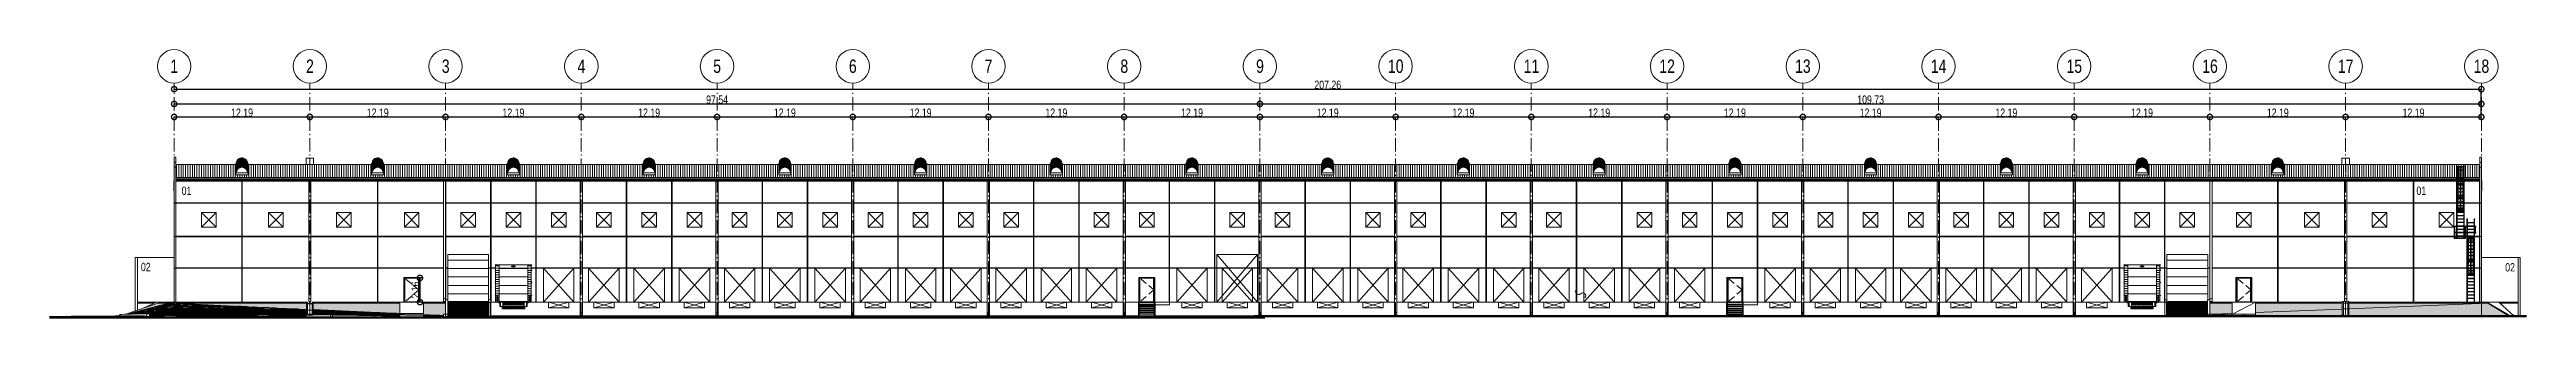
# Model space of a CAD drawing. Header units: metres. Extents: x -199 to 506, y -5 to 23.
# Drawn here: x 282.8 to 505.3, y -1.4 to 22.6 of the extents above; entities that cross this region are included whole.
import ezdxf

# ---------------------------------------------------------------- set-up
doc = ezdxf.new("R2010")
doc.units = ezdxf.units.M
doc.linetypes.add('01_Grid', pattern=[1.74, 1.2, -0.27, 0, -0.27])
doc.linetypes.add('04_Proyection', pattern=[0.9, 0.6, -0.3])
for name, color, linetype, lineweight in [('03EJES-1', 1, '01_Grid', 5), ('04NOEJE', 2, 'Continuous', 18), ('04NOEJE-1', 2, 'Continuous', 5), ('06MUR', 8, 'Continuous', 9), ('06MUREXT', 92, 'Continuous', 9), ('11PUER', 1, 'Continuous', 5), ('11PUER-1', 1, '04_Proyection', 5), ('13CIVERT', 7, 'Continuous', 5), ('14HATCH-1', 14, 'Continuous', 5), ('17EQAGUA', 5, 'Continuous', 5), ('22AMUEB', 8, 'Continuous', 5), ('26VENT', 144, 'Continuous', 5), ('29NOTAS', 2, 'Continuous', 5), ('29NOTAS-2', 7, 'Continuous', 5), ('31COTAS', 1, 'Continuous', 5), ('46BANQ', 8, 'Continuous', 5), ('46BANQ-1', 8, 'Continuous', 13), ('53BAPS', 1, 'Continuous', 5), ('54ESTRUCTURA', 1, 'Continuous', 9), ('55BARANDAL', 8, 'Continuous', 5), ('70LINEA', 1, 'Continuous', 13), ('70LINEA-1', 1, 'Continuous', 5), ('70LINEA_1_0', 6, 'Continuous', 80)]:
    doc.layers.add(name, color=color, linetype=linetype, lineweight=lineweight)
doc.styles.add('Arial', font='arial.ttf', dxfattribs={"width": 0.75, "height": 1.2})
doc.styles.add('Arial_1', font='arial.ttf', dxfattribs={"width": 0.75, "height": 0.75})
doc.dimstyles.new('Standard_-_2_5mm_Arial_Transparent', dxfattribs={"dimscale": 0.3048, "dimtxt": 0.765195, "dimasz": 3.149606, "dimexe": 0, "dimexo": 0.984252, "dimgap": 0, "dimtad": 1, "dimrnd": 0.01, "dimzin": 0, "dimdsep": 46, "dimtxsty": 'Arial_1', "dimblk1": 'DOTSMALL', "dimblk2": 'DOTSMALL', "dimsah": 1, "dimcen": 0.09, "dimazin": 0, "dimtfac": 1, "dimtdec": 4, "dimtix": 1, "dimtmove": 0, "dimatfit": 3, "dimfxl": 1, "dimtvp": 1, "dimtolj": 1, "dimtzin": 0, "dimarcsym": 2})
pattern_1 = [(50, (393.057, 0), (2.186618, -0.191282), [0.229, -2.515]), (355, (393.057, 0), (-0.4228, 2.292573), [0.183, -2.012]), (100.451, (393.239, -0.016), (1.763017, 2.101667), [0.194, -2.137]), (46.184, (393.057, 0.61), (3.25321, -0.504935), [0.343, -3.772]), (96.636, (393.328, 0.568), (2.84897, 2.96912), [0.291, -3.206]), (351.184, (393.057, 0.61), (2.84876, 2.96948), [0.274, -3.018]), (21, (393.361, 0.457), (1.819723, -1.227392), [0.229, -2.515]), (326, (393.361, 0.457), (0.741674, 2.210106), [0.183, -2.012]), (71.451, (393.513, 0.355), (2.560878, 0.983432), [0.194, -2.137]), (37.5, (393.057, 0), (0.037248, 1.014271), [0.101, -1.887, 0.101, -1.942, -2.019]), (37.5, (393.057, 0), (0.037248, 1.014271), [-4.029, 0.101, -1.919]), (7.5, (393.057, 0), (0.801974, 1.201961), [0.101, -1.064, 0.101, -1.841, -0.77]), (7.5, (393.057, 0), (0.801974, 1.201961), [-3.106, 0.101, -0.669]), (327.5, (392.377, 0), (1.626775, -0.068848), [0.101, -0.661, 0.101, -2.277, -3.155]), (327.5, (392.377, 0), (1.626775, -0.068848), [-3.139, 0.101, -3.054]), (317.5, (392.072, 0), (1.777346, 0.305506), [0.101, -0.89, 0.101, -1.478, -2.24]), (317.5, (392.072, 0), (1.777346, 0.305506), [-2.569, 0.101, -2.14])]
pattern_2 = [(45, (393.263, 0), (0, 0.29981328), [0.066, -0.358]), (45, (393.235, 0.122), (0, 0.29981328), [0.106, -0.318]), (45, (393.113, 0), (0, 0.29981328), [0.066, -0.358]), (45, (393.235, 0.272), (0, 0.29981328), [0.04, -0.384]), (45, (393.085, 0.122), (0, 0.29981328), [0.106, -0.318])]
pattern_3 = [(0, (86.915, 0), (0, 0.75), [])]

msp = doc.modelspace()

# ---------------------------------------------------------------- texts
at = {"layer": '04NOEJE-1', "char_height": 1.2, "attachment_point": 1, "style": 'Arial'}
for s, insert, width in [('1', (293.609, 21.743), 0.84778), ('2', (305.801, 21.743), 0.84778), ('3', (317.993, 21.743), 0.84778), ('4', (330.185, 21.743), 0.84778), ('5', (342.377, 21.743), 0.84778), ('6', (354.569, 21.743), 0.84778), ('7', (366.761, 21.743), 0.84778), ('8', (378.953, 21.743), 0.84778), ('9', (391.145, 21.743), 0.84778), ('10', (402.988, 21.743), 1.69557), ('11', (415.18, 21.743), 1.69557), ('12', (427.372, 21.743), 1.69557), ('13', (439.564, 21.743), 1.69557), ('14', (451.756, 21.743), 1.69557), ('15', (463.948, 21.743), 1.69557), ('16', (476.14, 21.743), 1.69557), ('17', (488.332, 21.743), 1.69557), ('18', (500.524, 21.743), 1.69557)]:
    msp.add_mtext(s, dxfattribs=dict(at, insert=insert, width=width))
at = {"layer": '29NOTAS-2', "char_height": 0.75, "width": 1.0462, "attachment_point": 1, "style": 'Arial_1'}
for s, insert in [('01', (294.624, 10.35)), ('01', (495.384, 10.35)), ('02', (290.963, 3.52)), ('02', (503.358, 3.492))]:
    msp.add_mtext(s, dxfattribs=dict(at, insert=insert))

# ---------------------------------------------------------------- blocks, each defined once
blk = doc.blocks.new('FP_65-601rSouthElevEjeF Paint')
at = {"layer": '14HATCH-1'}
for p, q in [((-16.44, -1.08), (-16.38, -1.07)), ((-16.41, -1.08), (-16.4, -1.08)), ((-16.4, -1.08), (-16.31, -1.06)), ((-16.38, -1.07), (-16.28, -1.05)), ((-16.31, -1.06), (-16.21, -1.05)), ((-16.3, -1.08), (-16.3, -1.08)), ((-16.29, -1.08), (-16.19, -1.06)), ((-16.28, -1.05), (-16.18, -1.03)), ((-16.22, -1.08), (-16.2, -1.08)), ((-16.2, -1.05), (-16.21, -1.05)), ((-16.19, -1.06), (-16.2, -1.05)), ((-16.2, -1.08), (-16.13, -1.06)), ((-16.18, -1.01), (-16.17, -1.01)), ((-16.18, -1.02), (-16.17, -1.01)), ((-16.18, -1.03), (-16.18, -1.02)), ((-16.16, -1.04), (-16.12, -1.02)), ((-16.1, -1.04), (-16.16, -1.04)), ((-16.12, -1.01), (-16.14, -1)), ((-16.13, -1.06), (-16.05, -1.05)), ((-16.12, -1.01), (-16.04, -0.99)), ((-16.12, -1.02), (-16.07, -1)), ((-16.1, -1.04), (-16.02, -1.04)), ((-16.07, -1), (-15.98, -0.99)), ((-16.05, -1.05), (-15.97, -1.04)), ((-16.04, -0.99), (-15.95, -0.98)), ((-16.02, -1.04), (-15.94, -1.03)), ((-16.02, -1.08), (-16, -1.07)), ((-16, -1.07), (-15.98, -1.06)), ((-15.99, -1.07), (-15.97, -1.06)), ((-15.98, -0.99), (-15.89, -0.97)), ((-15.98, -1.06), (-15.97, -1.04)), ((-15.97, -1.06), (-15.95, -1.05)), ((-15.95, -0.98), (-15.86, -0.96)), ((-15.95, -1.05), (-15.86, -1.04)), ((-15.94, -1.03), (-15.86, -1.03)), ((-15.89, -0.97), (-15.8, -0.96)), ((-15.86, -0.96), (-15.75, -0.93)), ((-15.86, -1.03), (-15.81, -1.01)), ((-15.86, -1.04), (-15.78, -1.03)), ((-15.81, -1.01), (-15.77, -0.99)), ((-15.81, -1.07), (-15.75, -1.07)), ((-15.76, -0.97), (-15.8, -0.96)), ((-15.8, -1.02), (-15.69, -1.01)), ((-15.8, -1.02), (-15.75, -1.01)), ((-15.78, -1.03), (-15.69, -1.02)), ((-15.77, -0.95), (-15.67, -0.92)), ((-15.67, -0.95), (-15.77, -0.95)), ((-15.77, -0.99), (-15.72, -0.98)), ((-15.72, -0.98), (-15.76, -0.97)), ((-15.75, -0.9), (-15.71, -0.89)), ((-15.75, -0.93), (-15.73, -0.91)), ((-15.75, -1.01), (-15.7, -0.99)), ((-15.75, -1.07), (-15.66, -1.05)), ((-15.73, -0.91), (-15.71, -0.89)), ((-15.7, -0.96), (-15.51, -0.93)), ((-15.59, -0.97), (-15.7, -0.96)), ((-15.7, -0.99), (-15.66, -0.97)), ((-15.69, -1.01), (-15.57, -1.01)), ((-15.69, -1.02), (-15.59, -1.02)), ((-15.64, -0.89), (-15.68, -0.88)), ((-15.67, -0.92), (-15.57, -0.89)), ((-15.67, -0.95), (-15.39, -0.9)), ((-15.67, -1.07), (-15.66, -1.07)), ((-15.55, -0.98), (-15.66, -0.97)), ((-15.66, -1.05), (-15.58, -1.03)), ((-15.66, -1.07), (-15.66, -1.07)), ((-15.64, -0.89), (-15.55, -0.86)), ((-15.62, -1.05), (-15.54, -1.04)), ((-15.6, -1.06), (-15.62, -1.05)), ((-15.59, -1.07), (-15.6, -1.06)), ((-15.48, -0.97), (-15.59, -0.97)), ((-15.59, -1.02), (-15.5, -1.01)), ((-15.59, -1.07), (-15.17, -1.02)), ((-15.58, -1.03), (-15.5, -1.01)), ((-15.57, -0.89), (-15.48, -0.85)), ((-15.57, -1.01), (-15.45, -1)), ((-15.55, -0.86), (-15.47, -0.83)), ((-15.45, -0.98), (-15.55, -0.98)), ((-15.54, -1.04), (-15.47, -1.02)), ((-15.51, -0.93), (-15.32, -0.9)), ((-15.45, -0.87), (-15.48, -0.85)), ((-15.48, -0.97), (-15.34, -0.94)), ((-15.48, -1.07), (-15.46, -1.06)), ((-15.47, -0.83), (-15.47, -0.83)), ((-15.47, -1.02), (-15.32, -1.01)), ((-15.46, -1.06), (-15.37, -1.05)), ((-15.4, -0.84), (-15.45, -0.82)), ((-15.42, -0.89), (-15.45, -0.87)), ((-15.45, -0.99), (-15.45, -0.98)), ((-15.45, -1), (-15.45, -0.99)), ((-15.39, -0.9), (-15.42, -0.89)), ((-15.42, -1.01), (-15.27, -0.99)), ((-15.42, -1.01), (-15.41, -1)), ((-15.41, -0.97), (-15.32, -0.96)), ((-15.41, -0.98), (-15.41, -0.97)), ((-15.41, -1), (-15.41, -0.98)), ((-15.4, -0.84), (-15.3, -0.83)), ((-15.37, -1.05), (-14.95, -1.01)), ((-15.36, -0.87), (-15.34, -0.86)), ((-15.27, -0.89), (-15.36, -0.87)), ((-15.3, -0.88), (-15.36, -0.87)), ((-15.34, -0.86), (-15.33, -0.85)), ((-15.34, -0.94), (-15.21, -0.92)), ((-15.33, -0.85), (-15.2, -0.84)), ((-15.26, -0.91), (-15.32, -0.9)), ((-15.32, -0.96), (-15.22, -0.95)), ((-15.32, -1.01), (-15.16, -0.99)), ((-15.3, -0.83), (-15.19, -0.83)), ((-15.24, -0.89), (-15.3, -0.88)), ((-15.19, -0.9), (-15.27, -0.89)), ((-15.27, -0.94), (-15.13, -0.91)), ((-15.27, -0.94), (-15.14, -0.93)), ((-15.27, -0.99), (-15.12, -0.98)), ((-15.21, -0.92), (-15.26, -0.91)), ((-15.22, -0.95), (-15.09, -0.94)), ((-15.21, -0.76), (-15.07, -0.75)), ((-15.21, -1.06), (-15.17, -1.06)), ((-15.2, -0.84), (-15.07, -0.84)), ((-15.19, -0.83), (-15.09, -0.82)), ((-15.19, -0.9), (-15.06, -0.89)), ((-15.17, -1.02), (-14.75, -0.98)), ((-15.17, -1.06), (-15.04, -1.06)), ((-15.16, -0.99), (-15, -0.98)), ((-15.15, -0.74), (-15.08, -0.74)), ((-15.14, -0.93), (-15, -0.93)), ((-15.13, -0.91), (-14.99, -0.9)), ((-15.12, -0.98), (-14.96, -0.97)), ((-15.08, -0.74), (-15.11, -0.73)), ((-15.09, -0.82), (-15.07, -0.8)), ((-15.09, -0.94), (-14.95, -0.94)), ((-15.03, -0.74), (-15.08, -0.72)), ((-15.08, -1.06), (-14.94, -1.05)), ((-15.07, -0.78), (-15.07, -0.75)), ((-15.07, -0.8), (-15.07, -0.78)), ((-15.07, -0.84), (-14.93, -0.83)), ((-15.06, -0.89), (-14.94, -0.88)), ((-15.04, -1.06), (-15.01, -1.04)), ((-14.98, -0.75), (-15.03, -0.74)), ((-15.01, -1.04), (-14.98, -1.03)), ((-15, -0.93), (-14.86, -0.92)), ((-15, -0.98), (-14.84, -0.96)), ((-15, -1.06), (-14.94, -1.05)), ((-14.99, -0.81), (-14.98, -0.79)), ((-14.92, -0.82), (-14.99, -0.81)), ((-14.99, -0.9), (-14.84, -0.88)), ((-14.98, -0.75), (-14.85, -0.74)), ((-14.98, -0.76), (-14.85, -0.75)), ((-14.98, -0.79), (-14.98, -0.76)), ((-14.98, -1.03), (-14.96, -1.02)), ((-14.96, -0.97), (-14.8, -0.95)), ((-14.96, -1.02), (-14.95, -1.01)), ((-14.95, -0.94), (-14.81, -0.93)), ((-14.94, -0.88), (-14.81, -0.86)), ((-14.94, -1.03), (-14.84, -1.01)), ((-14.89, -1.04), (-14.94, -1.03)), ((-14.77, -0.84), (-14.93, -0.83)), ((-14.84, -0.83), (-14.92, -0.82)), ((-14.9, -1.06), (-14.75, -1.05)), ((-14.89, -0.67), (-14.72, -0.67)), ((-14.85, -1.05), (-14.89, -1.04)), ((-14.86, -0.92), (-14.7, -0.9)), ((-14.85, -0.74), (-14.71, -0.72)), ((-14.85, -0.75), (-14.71, -0.73)), ((-14.85, -1.05), (-14.62, -1.03)), ((-14.84, -0.83), (-14.53, -0.78)), ((-14.84, -0.88), (-14.69, -0.87)), ((-14.79, -0.97), (-14.84, -0.96)), ((-14.84, -1.01), (-14.75, -0.99)), ((-14.83, -0.66), (-14.66, -0.65)), ((-14.81, -0.86), (-14.78, -0.85)), ((-14.8, -0.94), (-14.81, -0.93)), ((-14.8, -0.95), (-14.8, -0.94)), ((-14.75, -0.98), (-14.79, -0.97)), ((-14.78, -0.85), (-14.77, -0.84)), ((-14.77, -0.92), (-14.61, -0.89)), ((-14.72, -0.93), (-14.77, -0.92)), ((-14.75, -0.96), (-14.68, -0.94)), ((-14.61, -0.97), (-14.75, -0.96)), ((-14.75, -0.99), (-14.66, -0.98)), ((-14.75, -1.05), (-14.52, -1.02)), ((-14.72, -0.67), (-14.54, -0.66)), ((-14.72, -0.93), (-14.57, -0.92)), ((-14.71, -0.72), (-14.57, -0.71)), ((-14.71, -0.73), (-14.57, -0.72)), ((-14.7, -0.9), (-14.56, -0.87)), ((-14.69, -0.85), (-14.67, -0.83)), ((-14.69, -0.85), (-14.56, -0.84)), ((-14.69, -0.87), (-14.53, -0.86)), ((-14.68, -0.94), (-14.62, -0.93)), ((-14.67, -0.83), (-14.65, -0.81)), ((-14.66, -0.65), (-14.59, -0.62)), ((-14.66, -0.98), (-14.52, -0.97)), ((-14.65, -0.81), (-14.33, -0.76)), ((-14.62, -0.93), (-14.47, -0.91)), ((-14.62, -1.03), (-14.4, -1)), ((-14.62, -1.06), (-14.6, -1.05)), ((-14.61, -0.89), (-14.46, -0.86)), ((-14.61, -0.97), (-14.48, -0.96)), ((-14.6, -1.05), (-14.57, -1.04)), ((-14.59, -0.62), (-14.53, -0.59)), ((-14.57, -0.71), (-14.42, -0.69)), ((-14.57, -0.72), (-14.42, -0.71)), ((-14.57, -0.92), (-14.42, -0.9)), ((-14.57, -1.04), (-14.54, -1.03)), ((-14.56, -0.65), (-14.49, -0.62)), ((-14.44, -0.66), (-14.56, -0.65)), ((-14.56, -0.84), (-14.41, -0.84)), ((-14.56, -0.87), (-14.53, -0.86)), ((-14.55, -1.06), (-14.49, -1.05)), ((-14.53, -0.59), (-14.54, -0.58)), ((-14.48, -0.68), (-14.54, -0.66)), ((-14.54, -1.03), (-14.52, -1.02)), ((-14.53, -0.78), (-14.21, -0.73)), ((-14.52, -0.97), (-14.37, -0.97)), ((-14.49, -0.62), (-14.42, -0.59)), ((-14.47, -1.06), (-14.49, -1.05)), ((-14.42, -0.69), (-14.48, -0.68)), ((-14.48, -0.96), (-14.35, -0.96)), ((-14.47, -0.91), (-14.32, -0.9)), ((-14.46, -0.86), (-14.32, -0.85)), ((-14.45, -1.04), (-14.38, -1.03)), ((-14.4, -1.04), (-14.45, -1.04)), ((-14.42, -1.04), (-14.45, -1.04)), ((-14.44, -0.55), (-14.29, -0.55)), ((-14.44, -0.66), (-14.31, -0.65)), ((-14.42, -0.59), (-14.29, -0.57)), ((-14.32, -0.72), (-14.42, -0.71)), ((-14.42, -0.9), (-14.26, -0.89)), ((-14.39, -1.05), (-14.42, -1.04)), ((-14.42, -1.07), (-14.33, -1.06)), ((-14.42, -1.08), (-14.39, -1.08)), ((-14.42, -1.1), (-14.31, -1.09)), ((-14.42, -1.11), (-14.1, -1.1)), ((-14.42, -1.1), (-14.4, -1.1)), ((-14.42, -1.12), (-14.31, -1.12)), ((-14.42, -1.14), (-14.08, -1.12)), ((-14.42, -1.15), (-13.99, -1.13)), ((-14.42, -1.14), (-14.32, -1.13)), ((-14.42, -1.15), (-14.13, -1.14)), ((-14.41, -0.84), (-14.27, -0.84)), ((-14.41, -1.07), (-14.23, -1.07)), ((-14.4, -1), (-14.38, -0.99)), ((-14.36, -1.05), (-14.4, -1.04)), ((-14.4, -1.1), (-14.16, -1.09)), ((-14.39, -1.08), (-14.2, -1.07)), ((-14.38, -0.98), (-14.37, -0.97)), ((-14.38, -0.99), (-14.38, -0.98)), ((-14.38, -1.03), (-14.32, -1.02)), ((-14.36, -1.01), (-14.34, -1)), ((-14.36, -1.01), (-14.22, -1.01)), ((-14.36, -1.05), (-14.16, -1.04)), ((-14.35, -0.96), (-14.22, -0.95)), ((-14.34, -0.66), (-14.2, -0.65)), ((-14.32, -0.68), (-14.34, -0.66)), ((-14.34, -1), (-14.33, -0.99)), ((-14.26, -0.78), (-14.33, -0.76)), ((-14.33, -0.99), (-14.32, -0.97)), ((-14.33, -1.06), (-14.1, -1.05)), ((-14.32, -0.7), (-14.32, -0.68)), ((-14.11, -0.71), (-14.32, -0.7)), ((-14.21, -0.73), (-14.32, -0.72)), ((-14.32, -0.85), (-14.17, -0.84)), ((-14.32, -0.9), (-14.16, -0.89)), ((-14.32, -0.97), (-14.2, -0.97)), ((-14.32, -1.02), (-14.14, -1.01)), ((-14.32, -1.13), (-13.96, -1.12)), ((-14.22, -0.53), (-14.31, -0.52)), ((-14.31, -0.65), (-14.17, -0.64)), ((-14.31, -1.09), (-14.07, -1.08)), ((-14.31, -1.12), (-14.14, -1.11)), ((-14.29, -0.55), (-14.13, -0.55)), ((-14.29, -0.57), (-14.15, -0.56)), ((-14.08, -0.53), (-14.28, -0.51)), ((-14.27, -0.84), (-14.12, -0.83)), ((-14.21, -0.8), (-14.26, -0.78)), ((-14.26, -0.89), (-14.1, -0.87)), ((-14.23, -1.07), (-14.04, -1.06)), ((-14.13, -0.55), (-14.22, -0.53)), ((-14.22, -0.95), (-14.15, -0.94)), ((-14.22, -1.01), (-14.08, -1)), ((-14.16, -0.81), (-14.21, -0.8)), ((-14.2, -0.65), (-14.06, -0.64)), ((-14.2, -0.97), (-14.06, -0.96)), ((-14.2, -1.07), (-14.01, -1.07)), ((-14.17, -0.64), (-14.03, -0.63)), ((-14.17, -0.84), (-14.01, -0.83)), ((-14.16, -0.8), (-14.13, -0.77)), ((-14.03, -0.81), (-14.16, -0.8)), ((-14.12, -0.83), (-14.16, -0.81)), ((-14.1, -0.9), (-14.16, -0.89)), ((-14.16, -1.04), (-13.96, -1.03)), ((-14.13, -1.09), (-14.16, -1.09)), ((-14.15, -0.56), (-14.01, -0.55)), ((-14.15, -0.94), (-14.09, -0.92)), ((-14.14, -1.01), (-13.96, -1.01)), ((-14.14, -1.11), (-13.98, -1.09)), ((-14.13, -0.77), (-14.12, -0.75)), ((-14.13, -0.88), (-13.96, -0.85)), ((-13.96, -0.89), (-14.13, -0.88)), ((-14.1, -1.1), (-14.13, -1.09)), ((-14.13, -1.14), (-14.07, -1.13)), ((-14.12, -0.75), (-14.11, -0.73)), ((-14.12, -0.95), (-14.05, -0.94)), ((-14.12, -0.95), (-13.94, -0.95)), ((-14.11, -0.71), (-13.96, -0.71)), ((-14.11, -0.73), (-13.95, -0.72)), ((-14.1, -0.87), (-14.05, -0.85)), ((-14.04, -0.91), (-14.1, -0.9)), ((-14.1, -1.05), (-13.87, -1.04)), ((-14.09, -0.92), (-14.04, -0.91)), ((-13.89, -0.55), (-14.08, -0.53)), ((-14.08, -1), (-13.93, -1)), ((-14.08, -1.12), (-13.75, -1.11)), ((-14.07, -1.08), (-14.04, -1.08)), ((-14.07, -1.13), (-14.01, -1.13)), ((-14.06, -0.64), (-13.92, -0.62)), ((-14.06, -0.96), (-13.92, -0.95)), ((-14.05, -0.85), (-14.01, -0.83)), ((-14.05, -0.94), (-13.99, -0.92)), ((-14.04, -1.06), (-13.76, -1.04)), ((-14.04, -1.08), (-14.01, -1.07)), ((-14.04, -1.09), (-13.9, -1.08)), ((-13.89, -1.09), (-14.04, -1.09)), ((-14.03, -0.63), (-13.95, -0.59)), ((-13.91, -0.83), (-14.03, -0.81)), ((-13.89, -0.46), (-14.02, -0.44)), ((-13.98, -0.57), (-14.01, -0.55)), ((-14.01, -1.13), (-13.96, -1.12)), ((-13.86, -0.46), (-14, -0.44)), ((-14, -0.9), (-13.71, -0.87)), ((-13.83, -0.9), (-14, -0.9)), ((-13.99, -0.43), (-13.79, -0.42)), ((-13.99, -0.92), (-13.93, -0.91)), ((-13.98, -1.13), (-13.99, -1.13)), ((-13.95, -0.59), (-13.98, -0.57)), ((-13.98, -1.09), (-13.8, -1.09)), ((-13.96, -0.71), (-13.82, -0.71)), ((-13.96, -0.85), (-13.8, -0.82)), ((-13.96, -0.89), (-13.53, -0.84)), ((-13.96, -1.01), (-13.78, -1)), ((-13.96, -1.03), (-13.76, -1.02)), ((-13.95, -0.72), (-13.78, -0.72)), ((-13.94, -0.95), (-13.76, -0.94)), ((-13.93, -0.61), (-13.85, -0.58)), ((-13.69, -0.62), (-13.93, -0.61)), ((-13.76, -0.91), (-13.93, -0.91)), ((-13.93, -1), (-13.83, -0.98)), ((-13.79, -0.64), (-13.92, -0.62)), ((-13.92, -0.95), (-13.78, -0.95)), ((-13.92, -1.06), (-13.64, -1.04)), ((-13.89, -1.07), (-13.92, -1.06)), ((-13.91, -0.83), (-13.75, -0.8)), ((-13.91, -1.13), (-13.8, -1.12)), ((-13.88, -1.13), (-13.91, -1.13)), ((-13.88, -1.13), (-13.91, -1.13)), ((-13.9, -1.08), (-13.77, -1.06)), ((-13.76, -0.48), (-13.89, -0.46)), ((-13.89, -0.55), (-13.83, -0.51)), ((-13.89, -1.07), (-13.67, -1.06)), ((-13.89, -1.09), (-13.72, -1.08)), ((-13.85, -1.13), (-13.88, -1.13)), ((-13.86, -1.13), (-13.88, -1.13)), ((-13.87, -1.04), (-13.64, -1.03)), ((-13.86, -0.4), (-13.67, -0.4)), ((-13.73, -0.48), (-13.86, -0.46)), ((-13.85, -0.58), (-13.77, -0.55)), ((-13.83, -0.51), (-13.76, -0.48)), ((-13.65, -0.91), (-13.83, -0.9)), ((-13.83, -0.98), (-13.73, -0.96)), ((-13.82, -0.71), (-13.67, -0.71)), ((-13.8, -0.82), (-13.64, -0.8)), ((-13.8, -1.09), (-13.61, -1.09)), ((-13.8, -1.12), (-13.69, -1.11)), ((-13.79, -0.42), (-13.61, -0.42)), ((-13.67, -0.65), (-13.79, -0.64)), ((-13.72, -0.74), (-13.78, -0.72)), ((-13.78, -0.95), (-13.63, -0.95)), ((-13.62, -1.01), (-13.78, -1)), ((-13.77, -0.55), (-13.7, -0.51)), ((-13.77, -1.06), (-13.55, -1.05)), ((-13.59, -0.92), (-13.76, -0.91)), ((-13.76, -0.94), (-13.58, -0.94)), ((-13.76, -0.99), (-13.66, -0.97)), ((-13.71, -0.99), (-13.76, -0.99)), ((-13.76, -1.02), (-13.69, -1.02)), ((-13.76, -1.04), (-13.48, -1.03)), ((-13.75, -0.8), (-13.61, -0.77)), ((-13.75, -1.11), (-13.7, -1.1)), ((-13.6, -0.5), (-13.73, -0.48)), ((-13.73, -0.96), (-13.63, -0.95)), ((-13.66, -0.75), (-13.72, -0.74)), ((-13.72, -1.08), (-13.56, -1.08)), ((-13.72, -1.11), (-13.67, -1.1)), ((-13.72, -1.11), (-13.55, -1.11)), ((-13.71, -0.87), (-13.42, -0.84)), ((-13.66, -1), (-13.71, -0.99)), ((-13.52, -0.37), (-13.7, -0.36)), ((-13.58, -0.53), (-13.7, -0.51)), ((-13.7, -1.1), (-13.65, -1.09)), ((-13.69, -0.62), (-13.36, -0.57)), ((-13.69, -1.02), (-13.62, -1.01)), ((-13.69, -1.11), (-13.47, -1.11)), ((-13.68, -0.64), (-13.46, -0.6)), ((-13.43, -0.65), (-13.68, -0.64)), ((-13.68, -0.73), (-13.56, -0.72)), ((-13.62, -0.75), (-13.68, -0.73)), ((-13.67, -0.4), (-13.48, -0.4)), ((-13.66, -0.67), (-13.67, -0.65)), ((-13.67, -0.71), (-13.66, -0.69)), ((-13.67, -1.06), (-13.46, -1.05)), ((-13.67, -1.1), (-13.62, -1.1)), ((-13.66, -0.69), (-13.66, -0.67)), ((-13.61, -0.77), (-13.66, -0.75)), ((-13.66, -0.97), (-13.58, -0.96)), ((-13.66, -1), (-13.11, -0.96)), ((-13.65, -0.91), (-13.45, -0.88)), ((-13.65, -1.09), (-13.61, -1.09)), ((-13.6, -0.81), (-13.64, -0.8)), ((-13.64, -1.03), (-13.41, -1.02)), ((-13.64, -1.04), (-13.36, -1.02)), ((-13.56, -0.77), (-13.62, -0.75)), ((-13.62, -1.1), (-13.58, -1.09)), ((-13.61, -0.42), (-13.43, -0.42)), ((-13.6, -0.5), (-13.43, -0.5)), ((-13.56, -0.83), (-13.6, -0.81)), ((-13.58, -0.93), (-13.59, -0.92)), ((-13.47, -0.55), (-13.58, -0.53)), ((-13.58, -0.94), (-13.58, -0.93)), ((-13.58, -0.96), (-13.36, -0.94)), ((-13.58, -1.09), (-13.4, -1.08)), ((-13.57, -0.35), (-13.45, -0.34)), ((-13.41, -0.37), (-13.57, -0.35)), ((-13.57, -1.01), (-13.46, -1)), ((-13.57, -1.01), (-13.39, -1.01)), ((-13.56, -0.72), (-13.44, -0.72)), ((-13.51, -0.78), (-13.56, -0.77)), ((-13.53, -0.84), (-13.56, -0.83)), ((-13.56, -1.08), (-13.39, -1.08)), ((-13.55, -0.67), (-13.55, -0.65)), ((-13.31, -0.66), (-13.55, -0.65)), ((-13.55, -0.69), (-13.55, -0.67)), ((-13.55, -0.7), (-13.55, -0.69)), ((-13.55, -0.7), (-13.36, -0.7)), ((-13.55, -1.05), (-13.33, -1.05)), ((-13.55, -1.11), (-13.37, -1.1)), ((-13.54, -0.91), (-13.4, -0.9)), ((-13.53, -0.92), (-13.54, -0.91)), ((-13.53, -0.31), (-13.29, -0.32)), ((-13.53, -0.31), (-13.53, -0.31)), ((-13.52, -0.93), (-13.53, -0.92)), ((-13.4, -0.38), (-13.52, -0.37)), ((-13.52, -0.95), (-13.3, -0.93)), ((-13.52, -0.95), (-13.52, -0.93)), ((-13.51, -0.78), (-13.36, -0.78)), ((-13.48, -0.4), (-13.28, -0.4)), ((-13.48, -1.03), (-13.41, -1.02)), ((-13.36, -0.57), (-13.47, -0.55)), ((-13.47, -0.82), (-13.44, -0.81)), ((-13.34, -0.83), (-13.47, -0.82)), ((-13.39, -0.83), (-13.47, -0.82)), ((-13.47, -1.11), (-13.24, -1.11)), ((-13.46, -0.6), (-13.23, -0.57)), ((-13.46, -1), (-13.36, -0.98)), ((-13.46, -1.05), (-13.23, -1.04)), ((-13.45, -0.34), (-13.33, -0.33)), ((-13.45, -0.88), (-13.26, -0.86)), ((-13.44, -0.51), (-13.23, -0.51)), ((-13.42, -0.53), (-13.44, -0.51)), ((-13.44, -0.72), (-13.28, -0.71)), ((-13.44, -0.81), (-13.42, -0.79)), ((-13.43, -0.42), (-13.24, -0.41)), ((-13.43, -0.5), (-13.25, -0.49)), ((-13.19, -0.66), (-13.43, -0.65)), ((-13.4, -0.54), (-13.42, -0.53)), ((-13.42, -0.79), (-13.23, -0.79)), ((-13.34, -0.85), (-13.42, -0.84)), ((-13.25, -0.39), (-13.41, -0.37)), ((-13.28, -0.4), (-13.4, -0.38)), ((-13.18, -0.56), (-13.4, -0.54)), ((-13.25, -0.56), (-13.4, -0.54)), ((-13.4, -0.9), (-13.27, -0.89)), ((-13.4, -1.08), (-13.22, -1.08)), ((-13.3, -0.84), (-13.39, -0.83)), ((-13.39, -1.01), (-13.21, -1.01)), ((-13.39, -1.08), (-13.26, -1.07)), ((-13.38, -0.27), (-13.18, -0.26)), ((-13.37, -1.1), (-13.18, -1.1)), ((-13.36, -0.7), (-13.16, -0.7)), ((-13.36, -0.78), (-13.2, -0.78)), ((-13.36, -0.94), (-13.14, -0.93)), ((-13.36, -0.98), (-12.8, -0.95)), ((-13.36, -1.02), (-13.15, -1.01)), ((-13.22, -0.85), (-13.34, -0.83)), ((-13.26, -0.86), (-13.34, -0.85)), ((-13.34, -0.88), (-13.14, -0.86)), ((-13.34, -0.88), (-13.14, -0.88)), ((-13.33, -0.33), (-13.08, -0.33)), ((-13.33, -1.05), (-13.11, -1.04)), ((-13.06, -0.67), (-13.31, -0.66)), ((-13.3, -0.93), (-13.09, -0.92)), ((-13.29, -0.32), (-13.04, -0.32)), ((-13.28, -0.71), (-13.12, -0.71)), ((-13.27, -0.89), (-13.07, -0.89)), ((-13.26, -1.07), (-13.14, -1.06)), ((-13.26, -1.07), (-13.04, -1.07)), ((-13.26, -1.07), (-13.13, -1.07)), ((-13.1, -0.41), (-13.25, -0.39)), ((-13.25, -0.49), (-13.07, -0.49)), ((-13.1, -0.57), (-13.25, -0.56)), ((-13.18, -0.44), (-13.24, -0.41)), ((-13.24, -1.11), (-13.01, -1.1)), ((-13.23, -0.51), (-13, -0.51)), ((-13.09, -0.59), (-13.23, -0.57)), ((-13.23, -0.79), (-13.03, -0.79)), ((-13.23, -1.04), (-12.94, -1.02)), ((-13.22, -0.85), (-13.04, -0.84)), ((-13.22, -1.08), (-13.04, -1.08)), ((-13.21, -1.01), (-13.03, -1)), ((-13.2, -0.78), (-13.04, -0.77)), ((-13.19, -0.66), (-13.07, -0.63)), ((-13.18, -0.26), (-12.97, -0.24)), ((-13.12, -0.47), (-13.18, -0.44)), ((-12.96, -0.58), (-13.18, -0.56)), ((-13.18, -1.1), (-13.01, -1.09)), ((-13.16, -0.7), (-12.95, -0.7)), ((-13.14, -0.21), (-13.15, -0.21)), ((-13.15, -1.01), (-12.93, -1.01)), ((-13.14, -0.21), (-12.9, -0.21)), ((-13.14, -0.86), (-12.93, -0.85)), ((-13.14, -0.88), (-12.95, -0.88)), ((-13.14, -0.93), (-12.92, -0.92)), ((-13.14, -1.06), (-13.02, -1.05)), ((-13.13, -1.07), (-13.01, -1.06)), ((-13.07, -0.49), (-13.12, -0.47)), ((-13.12, -0.71), (-12.96, -0.71)), ((-13.11, -0.96), (-12.55, -0.93)), ((-13.06, -1.04), (-13.11, -1.04)), ((-13.1, -0.41), (-12.91, -0.4)), ((-12.95, -0.6), (-13.09, -0.59)), ((-13.09, -0.92), (-12.87, -0.91)), ((-13.08, -0.33), (-12.83, -0.33)), ((-13.07, -0.63), (-12.95, -0.6)), ((-13.07, -0.89), (-12.87, -0.88)), ((-13.06, -0.43), (-12.88, -0.42)), ((-13.01, -0.45), (-13.06, -0.43)), ((-13.06, -0.66), (-12.94, -0.65)), ((-12.98, -0.67), (-13.06, -0.66)), ((-13.01, -0.68), (-13.06, -0.67)), ((-13.02, -1.05), (-13.06, -1.04)), ((-13.04, -0.32), (-12.78, -0.32)), ((-13.04, -0.77), (-13.01, -0.75)), ((-13.04, -0.84), (-12.86, -0.83)), ((-13.04, -1.08), (-12.86, -1.07)), ((-13.04, -1.07), (-12.81, -1.07)), ((-13.03, -0.79), (-12.83, -0.78)), ((-13.03, -1), (-12.84, -1)), ((-13.02, -1.03), (-12.73, -1.01)), ((-12.85, -1.03), (-13.02, -1.03)), ((-12.96, -0.48), (-13.01, -0.45)), ((-12.95, -0.7), (-13.01, -0.68)), ((-13.01, -0.75), (-12.98, -0.73)), ((-13.01, -1.06), (-12.89, -1.05)), ((-13.01, -1.09), (-12.84, -1.08)), ((-12.84, -1.1), (-13.01, -1.1)), ((-13, -0.51), (-12.78, -0.51)), ((-13, -1.11), (-12.84, -1.1)), ((-12.91, -0.69), (-12.98, -0.67)), ((-12.98, -0.73), (-12.96, -0.71)), ((-12.97, -0.24), (-12.75, -0.23)), ((-12.8, -0.49), (-12.96, -0.48)), ((-12.96, -0.58), (-12.79, -0.57)), ((-12.95, -0.88), (-12.74, -0.87)), ((-12.94, -0.63), (-12.82, -0.6)), ((-12.94, -0.63), (-12.72, -0.63)), ((-12.94, -0.65), (-12.81, -0.64)), ((-12.94, -1.02), (-12.82, -1.01)), ((-12.94, -1.09), (-12.79, -1.08)), ((-12.91, -1.1), (-12.94, -1.09)), ((-12.93, -0.85), (-12.72, -0.83)), ((-12.93, -1.01), (-12.71, -1)), ((-12.93, -1.04), (-12.5, -1.02)), ((-12.76, -1.04), (-12.93, -1.04)), ((-12.92, -0.92), (-12.69, -0.91)), ((-12.91, -0.4), (-12.72, -0.39)), ((-12.84, -0.71), (-12.91, -0.69)), ((-12.87, -1.1), (-12.91, -1.1)), ((-12.9, -0.21), (-12.66, -0.22)), ((-12.9, -0.76), (-12.87, -0.74)), ((-12.8, -0.77), (-12.9, -0.76)), ((-12.71, -1.05), (-12.89, -1.05)), ((-12.88, -0.42), (-12.69, -0.41)), ((-12.87, -0.74), (-12.85, -0.72)), ((-12.87, -0.88), (-12.66, -0.88)), ((-12.87, -0.91), (-12.64, -0.9)), ((-12.87, -1.1), (-12.12, -1.08)), ((-12.62, -0.16), (-12.86, -0.14)), ((-12.86, -0.83), (-12.67, -0.82)), ((-12.86, -1.07), (-12.68, -1.07)), ((-12.85, -0.72), (-12.65, -0.71)), ((-12.85, -1.03), (-12.2, -1)), ((-12.84, -0.71), (-12.64, -0.7)), ((-12.84, -1), (-12.82, -0.99)), ((-12.84, -1.08), (-12.68, -1.07)), ((-12.83, -0.33), (-12.58, -0.33)), ((-12.6, -0.79), (-12.83, -0.78)), ((-12.82, -0.6), (-12.63, -0.59)), ((-12.82, -0.99), (-12.81, -0.97)), ((-12.82, -1.01), (-12.71, -1)), ((-12.81, -0.64), (-12.59, -0.64)), ((-12.81, -0.97), (-12.8, -0.96)), ((-12.81, -1.07), (-12.58, -1.06)), ((-12.64, -0.51), (-12.8, -0.49)), ((-12.7, -0.78), (-12.8, -0.77)), ((-12.8, -0.96), (-12.8, -0.95)), ((-12.8, -1.1), (-12.79, -1.1)), ((-12.8, -1.1), (-12.64, -1.1)), ((-12.79, -0.57), (-12.62, -0.56)), ((-12.79, -1.08), (-12.64, -1.07)), ((-12.78, -0.32), (-12.73, -0.28)), ((-12.48, -0.52), (-12.78, -0.51)), ((-12.64, -0.14), (-12.76, -0.11)), ((-12.58, -1.05), (-12.76, -1.04)), ((-12.69, -0.25), (-12.75, -0.23)), ((-12.75, -0.97), (-12.64, -0.96)), ((-12.66, -0.98), (-12.75, -0.97)), ((-12.74, -0.87), (-12.53, -0.85)), ((-12.73, -0.28), (-12.69, -0.25)), ((-12.73, -1.01), (-12.45, -0.99)), ((-12.72, -0.39), (-12.53, -0.38)), ((-12.72, -0.63), (-12.5, -0.62)), ((-12.72, -0.83), (-12.51, -0.82)), ((-12.53, -1.05), (-12.71, -1.05)), ((-12.7, -0.78), (-12.24, -0.74)), ((-12.69, -0.41), (-12.49, -0.39)), ((-12.62, -0.92), (-12.69, -0.91)), ((-12.67, -0.82), (-12.63, -0.81)), ((-12.66, -0.22), (-12.41, -0.22)), ((-12.65, -0.89), (-12.66, -0.88)), ((-12.58, -0.99), (-12.66, -0.98)), ((-12.65, -0.71), (-12.45, -0.7)), ((-12.64, -0.9), (-12.65, -0.89)), ((-12.53, -0.16), (-12.64, -0.14)), ((-12.64, -0.51), (-12.28, -0.46)), ((-12.64, -0.7), (-12.43, -0.69)), ((-12.64, -0.96), (-12.53, -0.94)), ((-12.64, -1.07), (-12.35, -1.07)), ((-12.64, -1.1), (-12.48, -1.09)), ((-12.63, -0.32), (-12.58, -0.28)), ((-12.42, -0.33), (-12.63, -0.32)), ((-12.63, -0.59), (-12.43, -0.57)), ((-12.63, -0.81), (-12.6, -0.79)), ((-12.38, -0.19), (-12.62, -0.16)), ((-12.62, -0.56), (-12.45, -0.55)), ((-12.62, -0.87), (-12.4, -0.85)), ((-12.54, -0.88), (-12.62, -0.87)), ((-12.55, -0.93), (-12.62, -0.92)), ((-12.59, -0.64), (-12.37, -0.64)), ((-12.58, -0.28), (-12.53, -0.25)), ((-12.45, -0.35), (-12.58, -0.33)), ((-12.58, -0.99), (-12.3, -0.98)), ((-12.58, -1.05), (-12.26, -1.03)), ((-12.58, -1.06), (-12.56, -1.06)), ((-12.57, -0.91), (-12.49, -0.89)), ((-12.37, -0.92), (-12.57, -0.91)), ((-12.56, -1.06), (-12.53, -1.05)), ((-12.54, -0.88), (-12.34, -0.87)), ((-12.54, -1.07), (-12.26, -1.06)), ((-12.54, -1.07), (-12.5, -1.06)), ((-12.16, -0.19), (-12.53, -0.16)), ((-12.53, -0.25), (-12.35, -0.24)), ((-12.53, -0.38), (-12.33, -0.37)), ((-12.53, -0.85), (-12.32, -0.82)), ((-12.53, -0.94), (-12.43, -0.93)), ((-12.51, -0.8), (-12.46, -0.79)), ((-12.51, -0.8), (-12.32, -0.8)), ((-12.51, -0.82), (-12.29, -0.81)), ((-12.5, -0.62), (-12.28, -0.62)), ((-12.5, -1.02), (-12.06, -1)), ((-12.5, -1.06), (-12.47, -1.05)), ((-12.49, -0.39), (-12.29, -0.38)), ((-12.49, -0.89), (-12.41, -0.88)), ((-12.46, -0.54), (-12.48, -0.52)), ((-12.48, -1.09), (-11.72, -1.07)), ((-12.47, -1.05), (-12.44, -1.05)), ((-12.45, -0.55), (-12.46, -0.54)), ((-12.46, -0.79), (-12.42, -0.77)), ((-12.33, -0.37), (-12.45, -0.35)), ((-12.45, -0.7), (-12.24, -0.69)), ((-12.45, -0.99), (-12.16, -0.97)), ((-12.44, -1.05), (-12.26, -1.04)), ((-12.43, -0.57), (-12.23, -0.56)), ((-12.43, -0.69), (-12.23, -0.67)), ((-12.43, -0.93), (-12.23, -0.92)), ((-12.42, -0.33), (-12.24, -0.32)), ((-12.42, -0.77), (-11.95, -0.73)), ((-12.41, -0.22), (-12.15, -0.22)), ((-12.41, -0.88), (-12.21, -0.87)), ((-12.4, -0.85), (-12.19, -0.82)), ((-12.15, -0.22), (-12.38, -0.19)), ((-12.37, -0.49), (-12.01, -0.45)), ((-12.34, -0.51), (-12.37, -0.49)), ((-12.37, -0.64), (-12.14, -0.64)), ((-12.37, -0.92), (-12.19, -0.91)), ((-12.35, -0.24), (-12.17, -0.23)), ((-12.35, -1.07), (-12.06, -1.06)), ((-12.32, -0.54), (-12.34, -0.51)), ((-12.34, -0.87), (-12.13, -0.86)), ((-12.32, -0.54), (-12.11, -0.54)), ((-12.32, -0.8), (-12.12, -0.8)), ((-12.32, -0.82), (-12.29, -0.81)), ((-12.3, -0.98), (-12.02, -0.96)), ((-12.1, -0.4), (-12.29, -0.38)), ((-12.28, -0.46), (-11.91, -0.42)), ((-12.28, -0.62), (-12.14, -0.59)), ((-12.26, -0.33), (-12.08, -0.32)), ((-12.2, -0.36), (-12.26, -0.33)), ((-12.26, -1.03), (-11.95, -1.01)), ((-12.26, -1.04), (-12.07, -1.03)), ((-12.26, -1.06), (-11.97, -1.05)), ((-12.24, -0.32), (-12.06, -0.31)), ((-12.24, -0.69), (-12.03, -0.68)), ((-12.24, -0.74), (-11.78, -0.7)), ((-12.23, -0.56), (-12.02, -0.55)), ((-12.23, -0.67), (-12.02, -0.66)), ((-12.23, -0.92), (-12.03, -0.92)), ((-12.21, -0.87), (-12, -0.86)), ((-12.14, -0.38), (-12.2, -0.36)), ((-12.2, -1), (-12.19, -0.99)), ((-12.19, -0.82), (-11.99, -0.81)), ((-12.19, -0.91), (-12.02, -0.91)), ((-12.19, -0.99), (-12.17, -0.98)), ((-12.17, -0.23), (-11.98, -0.22)), ((-12.17, -0.98), (-12.16, -0.97)), ((-11.81, -0.22), (-12.16, -0.19)), ((-11.79, -0.4), (-12.14, -0.38)), ((-12.14, -0.59), (-12.01, -0.57)), ((-12.14, -0.62), (-12, -0.59)), ((-12, -0.64), (-12.14, -0.62)), ((-12.08, -0.65), (-12.14, -0.64)), ((-12.13, -0.86), (-11.92, -0.85)), ((-12.12, -0.8), (-11.92, -0.8)), ((-12.12, -1.03), (-11.81, -1.01)), ((-12.12, -1.03), (-11.89, -1.03)), ((-12.12, -1.08), (-11.37, -1.05)), ((-12.11, -0.54), (-11.89, -0.54)), ((-11.91, -0.42), (-12.1, -0.4)), ((-12.08, -0.32), (-11.9, -0.31)), ((-12.02, -0.66), (-12.08, -0.65)), ((-12.07, -1.03), (-11.83, -1.03)), ((-12.06, -0.31), (-11.87, -0.3)), ((-12.01, -1.01), (-12.06, -1)), ((-12.06, -1.06), (-11.77, -1.05)), ((-12.04, -0.99), (-11.97, -0.98)), ((-11.95, -1), (-12.04, -0.99)), ((-11.98, -0.99), (-12.04, -0.99)), ((-11.9, -0.69), (-12.03, -0.68)), ((-12.02, -0.93), (-12.03, -0.92)), ((-12.01, -0.57), (-12.02, -0.55)), ((-12.02, -0.91), (-11.84, -0.91)), ((-12.02, -0.94), (-12.02, -0.93)), ((-12.02, -0.96), (-12.02, -0.94)), ((-11.86, -0.14), (-12.01, -0.12)), ((-11.85, -0.47), (-12.01, -0.45)), ((-11.95, -1.01), (-12.01, -1.01)), ((-12, -0.59), (-11.87, -0.57)), ((-12, -0.64), (-11.81, -0.63)), ((-12, -0.86), (-11.79, -0.85)), ((-11.99, -0.81), (-11.79, -0.8)), ((-11.89, -0.25), (-11.98, -0.22)), ((-11.92, -1), (-11.98, -0.99)), ((-11.97, -0.98), (-11.89, -0.97)), ((-11.97, -1.05), (-11.68, -1.05)), ((-11.96, -0.93), (-11.79, -0.92)), ((-11.95, -0.94), (-11.96, -0.93)), ((-11.96, -0.96), (-11.95, -0.95)), ((-11.96, -0.96), (-11.77, -0.96)), ((-11.89, -0.74), (-11.95, -0.73)), ((-11.95, -0.95), (-11.95, -0.94)), ((-11.87, -1.01), (-11.95, -1)), ((-11.92, -0.8), (-11.72, -0.8)), ((-11.92, -0.85), (-11.7, -0.83)), ((-11.9, -0.31), (-11.71, -0.3)), ((-11.78, -0.7), (-11.9, -0.69)), ((-11.81, -0.27), (-11.89, -0.25)), ((-11.89, -0.54), (-11.67, -0.54)), ((-11.89, -0.68), (-11.87, -0.66)), ((-11.62, -0.69), (-11.89, -0.68)), ((-11.82, -0.76), (-11.89, -0.74)), ((-11.89, -0.97), (-11.66, -0.97)), ((-11.89, -1.03), (-11.65, -1.02)), ((-11.67, -0.15), (-11.87, -0.13)), ((-11.87, -0.3), (-11.81, -0.27)), ((-11.87, -0.57), (-11.68, -0.56)), ((-11.87, -0.66), (-11.86, -0.63)), ((-11.87, -1.01), (-11.62, -1)), ((-11.72, -0.15), (-11.86, -0.14)), ((-11.86, -0.63), (-11.67, -0.63)), ((-11.71, -0.49), (-11.85, -0.47)), ((-11.84, -0.91), (-11.76, -0.9)), ((-11.84, -1.09), (-11.8, -1.08)), ((-11.83, -1.03), (-11.59, -1.03)), ((-11.77, -0.78), (-11.82, -0.76)), ((-11.81, -0.22), (-11.76, -0.19)), ((-11.81, -0.63), (-11.62, -0.62)), ((-11.81, -1.01), (-11.53, -1)), ((-11.8, -1.08), (-11.76, -1.07)), ((-11.79, -0.4), (-11.58, -0.4)), ((-11.79, -0.8), (-11.58, -0.8)), ((-11.7, -0.86), (-11.79, -0.85)), ((-11.79, -0.92), (-11.62, -0.92)), ((-11.72, -0.8), (-11.77, -0.78)), ((-11.77, -0.96), (-11.59, -0.96)), ((-11.77, -1.05), (-11.48, -1.04)), ((-11.76, -0.19), (-11.72, -0.15)), ((-11.76, -0.29), (-11.69, -0.26)), ((-11.37, -0.31), (-11.76, -0.29)), ((-11.76, -0.42), (-11.52, -0.42)), ((-11.71, -0.44), (-11.76, -0.42)), ((-11.76, -0.76), (-11.71, -0.74)), ((-11.59, -0.78), (-11.76, -0.76)), ((-11.76, -0.9), (-11.68, -0.88)), ((-11.76, -1.07), (-11.72, -1.07)), ((-11.74, -0.84), (-11.52, -0.82)), ((-11.51, -0.85), (-11.74, -0.84)), ((-11.73, -1.08), (-11.56, -1.07)), ((-11.7, -1.08), (-11.73, -1.08)), ((-11.5, -0.32), (-11.71, -0.3)), ((-11.67, -0.47), (-11.71, -0.44)), ((-11.57, -0.51), (-11.71, -0.49)), ((-11.71, -0.74), (-11.67, -0.72)), ((-11.7, -0.83), (-11.64, -0.81)), ((-11.61, -0.87), (-11.7, -0.86)), ((-11.7, -0.91), (-11.62, -0.9)), ((-11.7, -0.91), (-11.47, -0.91)), ((-11.69, -0.26), (-11.64, -0.22)), ((-11.68, -0.56), (-11.49, -0.55)), ((-11.68, -0.88), (-11.61, -0.87)), ((-11.68, -1.05), (-11.38, -1.04)), ((-11.47, -0.17), (-11.67, -0.15)), ((-11.63, -0.49), (-11.67, -0.47)), ((-11.67, -0.54), (-11.44, -0.54)), ((-11.67, -0.63), (-11.47, -0.62)), ((-11.67, -0.72), (-11.64, -0.7)), ((-11.66, -0.97), (-11.42, -0.97)), ((-11.65, -1.02), (-11.4, -1.02)), ((-11.64, -0.22), (-11.58, -0.19)), ((-11.64, -0.7), (-11.43, -0.7)), ((-11.64, -0.81), (-11.58, -0.8)), ((-11.38, -0.51), (-11.63, -0.49)), ((-11.62, -0.62), (-11.42, -0.61)), ((-11.62, -0.69), (-11.43, -0.69)), ((-11.62, -0.9), (-11.54, -0.88)), ((-11.62, -0.92), (-11.43, -0.92)), ((-11.62, -1), (-11.37, -0.99)), ((-11.44, -0.79), (-11.59, -0.78)), ((-11.59, -0.96), (-11.4, -0.96)), ((-11.59, -1.03), (-11.35, -1.03)), ((-11.38, -0.21), (-11.58, -0.19)), ((-11.58, -0.4), (-11.36, -0.4)), ((-11.44, -0.54), (-11.57, -0.51)), ((-11.56, -0.86), (-11.18, -0.84)), ((-11.33, -0.87), (-11.56, -0.86)), ((-11.56, -1.07), (-11.39, -1.06)), ((-11.54, -0.88), (-11.47, -0.87)), ((-11.53, -1), (-11.25, -1)), ((-11.52, -0.42), (-11.28, -0.42)), ((-11.52, -0.82), (-11.3, -0.79)), ((-11.51, -0.85), (-10.95, -0.81)), ((-11.29, -0.34), (-11.5, -0.32)), ((-11.49, -0.55), (-11.29, -0.54)), ((-11.42, -1.05), (-11.48, -1.04)), ((-11.47, -0.17), (-11.23, -0.18)), ((-11.47, -0.62), (-11.27, -0.61)), ((-11.24, -0.88), (-11.47, -0.87)), ((-11.47, -0.91), (-11.23, -0.9)), ((-11.44, -0.79), (-11.23, -0.77)), ((-11.43, -0.69), (-11.24, -0.69)), ((-11.43, -0.7), (-11.21, -0.7)), ((-11.43, -0.92), (-11.24, -0.91)), ((-11.42, -0.61), (-11.27, -0.58)), ((-11.42, -0.97), (-11.18, -0.96)), ((-11.37, -1.05), (-11.42, -1.05)), ((-11.4, -0.96), (-11.28, -0.94)), ((-11.4, -1.02), (-11.08, -1.01)), ((-11.39, -1.06), (-11.22, -1.05)), ((-11.19, -0.24), (-11.38, -0.21)), ((-11.14, -0.54), (-11.38, -0.51)), ((-11.38, -1.04), (-11.36, -1.03)), ((-11.37, -0.31), (-11, -0.26)), ((-11.37, -0.99), (-11.12, -0.98)), ((-11.36, -0.4), (-11.15, -0.4)), ((-11.36, -1.03), (-11.35, -1.03)), ((-11.33, -0.32), (-11.08, -0.29)), ((-10.95, -0.34), (-11.33, -0.32)), ((-11.1, -0.88), (-11.33, -0.87)), ((-11.33, -1.04), (-11.18, -1.03)), ((-11.12, -1.05), (-11.33, -1.04)), ((-11.3, -0.79), (-11.08, -0.77)), ((-11.24, -0.36), (-11.29, -0.34)), ((-11.28, -0.56), (-11.29, -0.54)), ((-11.14, -0.44), (-11.28, -0.42)), ((-11.27, -0.58), (-11.28, -0.56)), ((-11.28, -0.94), (-11.16, -0.93)), ((-11.27, -0.59), (-11.12, -0.56)), ((-10.97, -0.61), (-11.27, -0.59)), ((-11.13, -0.62), (-11.27, -0.61)), ((-11.25, -1), (-10.96, -0.99)), ((-11.25, -1.02), (-10.93, -1)), ((-11.2, -1.02), (-11.25, -1.02)), ((-11.19, -0.38), (-11.24, -0.36)), ((-11.24, -0.69), (-11.04, -0.69)), ((-11.01, -0.88), (-11.24, -0.88)), ((-11.24, -0.91), (-11.05, -0.91)), ((-11.23, -0.18), (-10.98, -0.18)), ((-11.23, -0.77), (-11.02, -0.75)), ((-11.23, -0.9), (-10.99, -0.9)), ((-11.22, -0.19), (-10.92, -0.2)), ((-11.16, -0.21), (-11.22, -0.19)), ((-11.22, -1.05), (-10.99, -1.05)), ((-11.14, -0.71), (-11.21, -0.7)), ((-11.2, -1.02), (-10.93, -1.02)), ((-11, -0.26), (-11.19, -0.24)), ((-11.15, -0.4), (-11.19, -0.38)), ((-11.18, -0.84), (-10.8, -0.81)), ((-11.18, -0.95), (-11.07, -0.93)), ((-11.11, -0.95), (-11.18, -0.95)), ((-10.96, -0.97), (-11.18, -0.96)), ((-11.18, -1.03), (-11.04, -1.02)), ((-11.11, -0.23), (-11.16, -0.21)), ((-11.16, -0.93), (-11.05, -0.91)), ((-11, -0.46), (-11.14, -0.44)), ((-11.14, -0.54), (-11, -0.51)), ((-11.08, -0.73), (-11.14, -0.71)), ((-10.99, -0.63), (-11.13, -0.62)), ((-11.07, -0.36), (-11.12, -0.34)), ((-10.74, -0.36), (-11.12, -0.34)), ((-11.12, -0.56), (-10.98, -0.54)), ((-11.12, -0.98), (-11.04, -0.98)), ((-11.12, -1.05), (-10.91, -1.04)), ((-10.76, -0.25), (-11.11, -0.23)), ((-10.87, -0.25), (-11.11, -0.23)), ((-11.04, -0.96), (-11.11, -0.95)), ((-11.1, -0.88), (-10.85, -0.85)), ((-11.09, -0.43), (-10.94, -0.43)), ((-10.95, -0.45), (-11.09, -0.43)), ((-11.08, -0.29), (-10.82, -0.26)), ((-11.08, -0.71), (-10.93, -0.7)), ((-11.02, -0.73), (-11.08, -0.71)), ((-11.02, -0.75), (-11.08, -0.73)), ((-11.03, -0.78), (-11.08, -0.77)), ((-11.08, -1.01), (-10.76, -0.99)), ((-11.02, -0.38), (-11.07, -0.36)), ((-11.07, -0.93), (-10.97, -0.92)), ((-11.04, -0.69), (-11.02, -0.67)), ((-11.04, -0.96), (-10.36, -0.93)), ((-11.04, -0.98), (-10.96, -0.97)), ((-11.04, -1.02), (-10.78, -1.02)), ((-10.99, -0.8), (-11.03, -0.78)), ((-10.98, -0.4), (-11.02, -0.38)), ((-11.02, -0.67), (-11, -0.65)), ((-10.96, -0.74), (-11.02, -0.73)), ((-11, -0.89), (-11.01, -0.88)), ((-10.87, -0.48), (-11, -0.46)), ((-11, -0.51), (-10.87, -0.48)), ((-11, -0.65), (-10.99, -0.63)), ((-10.99, -0.9), (-11, -0.89)), ((-10.95, -0.81), (-10.99, -0.8)), ((-10.99, -1.05), (-10.75, -1.05)), ((-10.98, -0.18), (-10.73, -0.18)), ((-10.98, -0.4), (-10.7, -0.4)), ((-10.98, -0.54), (-10.84, -0.51)), ((-10.98, -0.62), (-10.66, -0.59)), ((-10.68, -0.63), (-10.98, -0.62)), ((-10.97, -0.61), (-10.5, -0.57)), ((-10.97, -0.92), (-10.7, -0.91)), ((-10.9, -0.76), (-10.96, -0.74)), ((-10.96, -0.87), (-10.78, -0.87)), ((-10.94, -0.89), (-10.96, -0.87)), ((-10.96, -0.99), (-10.67, -0.98)), ((-10.57, -0.36), (-10.95, -0.34)), ((-10.82, -0.47), (-10.95, -0.45)), ((-10.94, -0.43), (-10.79, -0.42)), ((-10.92, -0.9), (-10.94, -0.89)), ((-10.93, -0.7), (-10.77, -0.7)), ((-10.93, -1), (-10.6, -0.99)), ((-10.93, -1.02), (-10.67, -1.01)), ((-10.92, -0.2), (-10.61, -0.2)), ((-10.91, -0.91), (-10.92, -0.9)), ((-10.91, -0.91), (-10.64, -0.9)), ((-10.91, -1.04), (-10.7, -1.04)), ((-10.9, -0.76), (-10.71, -0.76)), ((-10.89, -0.68), (-10.87, -0.67)), ((-10.89, -0.68), (-10.64, -0.68)), ((-10.89, -0.98), (-10.78, -0.96)), ((-10.89, -0.98), (-10.67, -0.97)), ((-10.64, -0.26), (-10.87, -0.25)), ((-10.87, -0.67), (-10.85, -0.65)), ((-10.86, -0.79), (-10.83, -0.78)), ((-10.71, -0.81), (-10.86, -0.79)), ((-10.76, -0.8), (-10.86, -0.79)), ((-10.85, -0.65), (-10.84, -0.63)), ((-10.85, -0.85), (-10.6, -0.83)), ((-10.72, -0.53), (-10.84, -0.51)), ((-10.54, -0.65), (-10.84, -0.63)), ((-10.84, -1.07), (-10.81, -1.06)), ((-10.83, -0.78), (-10.79, -0.77)), ((-10.59, -0.28), (-10.82, -0.26)), ((-10.69, -0.49), (-10.82, -0.47)), ((-10.81, -1.06), (-10.78, -1.06)), ((-10.7, -0.82), (-10.8, -0.81)), ((-10.79, -0.42), (-10.57, -0.42)), ((-10.79, -0.77), (-10.54, -0.77)), ((-10.78, -0.87), (-10.61, -0.86)), ((-10.78, -0.96), (-10.66, -0.95)), ((-10.78, -1.02), (-10.51, -1.01)), ((-10.78, -1.06), (-10.75, -1.05)), ((-10.77, -0.7), (-10.56, -0.7)), ((-10.41, -0.28), (-10.76, -0.25)), ((-10.65, -0.81), (-10.76, -0.8)), ((-10.76, -0.99), (-10.67, -0.98)), ((-10.76, -1.07), (-10.73, -1.06)), ((-10.73, -0.18), (-10.75, -0.18)), ((-10.36, -0.38), (-10.74, -0.36)), ((-10.73, -1.06), (-10.69, -1.05)), ((-10.61, -0.55), (-10.72, -0.53)), ((-10.71, -0.76), (-10.51, -0.76)), ((-10.55, -0.82), (-10.71, -0.81)), ((-10.7, -0.4), (-10.42, -0.41)), ((-10.6, -0.83), (-10.7, -0.82)), ((-10.7, -0.85), (-10.45, -0.83)), ((-10.7, -0.85), (-10.45, -0.85)), ((-10.7, -0.91), (-10.43, -0.9)), ((-10.7, -1.04), (-10.49, -1.04)), ((-10.69, -0.49), (-10.48, -0.5)), ((-10.69, -1.05), (-10.48, -1.05)), ((-10.39, -0.65), (-10.68, -0.63)), ((-10.67, -0.97), (-10.44, -0.97)), ((-10.67, -1.01), (-10.4, -1.01)), ((-10.66, -0.59), (-10.34, -0.57)), ((-10.66, -0.95), (-9.98, -0.92)), ((-10.64, -0.68), (-10.39, -0.68)), ((-10.64, -0.9), (-10.36, -0.9)), ((-10.61, -0.2), (-10.3, -0.2)), ((-10.5, -0.57), (-10.61, -0.55)), ((-10.61, -0.86), (-10.36, -0.86)), ((-10.6, -0.99), (-10.34, -0.98)), ((-10.37, -0.3), (-10.59, -0.28)), ((-10.57, -0.36), (-10.47, -0.33)), ((-10.57, -0.42), (-10.34, -0.42)), ((-10.56, -0.7), (-10.36, -0.7)), ((-10.55, -0.82), (-10.32, -0.81)), ((-10.25, -0.66), (-10.54, -0.65)), ((-10.54, -0.77), (-10.29, -0.77)), ((-10.52, -0.51), (-10.25, -0.51)), ((-10.51, -0.52), (-10.52, -0.51)), ((-10.51, -0.54), (-10.51, -0.52)), ((-10.26, -0.56), (-10.51, -0.54)), ((-10.34, -0.55), (-10.51, -0.54)), ((-10.51, -0.76), (-10.3, -0.76)), ((-10.51, -1.01), (-10.24, -1.01)), ((-10.49, -1.04), (-10.36, -1.03)), ((-10.48, -0.5), (-10.26, -0.5)), ((-10.48, -1.05), (-10.27, -1.05)), ((-10.47, -0.33), (-10.37, -0.3)), ((-10.45, -0.83), (-10.18, -0.82)), ((-10.45, -0.85), (-10.2, -0.85)), ((-10.44, -0.97), (-10.21, -0.97)), ((-10.43, -0.9), (-10.15, -0.9)), ((-10.42, -0.41), (-10.14, -0.41)), ((-10.41, -0.28), (-10.2, -0.27)), ((-10.4, -0.36), (-10.24, -0.35)), ((-10.24, -0.38), (-10.4, -0.36)), ((-10.4, -1.01), (-10.06, -0.99)), ((-10.39, -0.65), (-10.2, -0.62)), ((-10.39, -0.68), (-10.13, -0.68)), ((-10.25, -0.39), (-10.36, -0.38)), ((-10.36, -0.7), (-10.15, -0.7)), ((-10.36, -0.86), (-10.1, -0.86)), ((-10.36, -0.9), (-10.09, -0.89)), ((-10.36, -0.93), (-9.68, -0.91)), ((-10.36, -1.03), (-10.23, -1.03)), ((-10.34, -0.42), (-10.11, -0.42)), ((-10.18, -0.57), (-10.34, -0.55)), ((-10.18, -0.58), (-10.34, -0.57)), ((-10.34, -0.98), (-10.08, -0.98)), ((-10.33, -1.04), (-10.2, -1.03)), ((-10.33, -1.04), (-10.06, -1.04)), ((-10.32, -0.81), (-10.08, -0.81)), ((-9.87, -0.22), (-10.3, -0.2)), ((-10.3, -0.76), (-10.25, -0.74)), ((-10.29, -0.33), (-10.19, -0.3)), ((-10.29, -0.33), (-9.99, -0.33)), ((-10.29, -0.77), (-10.03, -0.77)), ((-10.27, -1.05), (-10.05, -1.04)), ((-10.26, -0.5), (-10.04, -0.5)), ((-10.02, -0.58), (-10.26, -0.56)), ((-10.14, -0.41), (-10.25, -0.39)), ((-10.25, -0.51), (-9.97, -0.51)), ((-10.19, -0.67), (-10.25, -0.66)), ((-10.25, -0.74), (-10.2, -0.72)), ((-10.24, -0.35), (-10.08, -0.35)), ((-10.09, -0.4), (-10.24, -0.38)), ((-10.17, -1.01), (-10.24, -1.01)), ((-10.23, -0.65), (-10.06, -0.64)), ((-10.15, -0.66), (-10.23, -0.65)), ((-10.23, -1.03), (-10.11, -1.02)), ((-10.21, -0.97), (-9.97, -0.97)), ((-10.2, -0.27), (-9.99, -0.27)), ((-10.2, -0.62), (-10.03, -0.59)), ((-10.2, -0.72), (-10.15, -0.7)), ((-10.2, -0.85), (-9.94, -0.85)), ((-10.2, -1.03), (-10.07, -1.02)), ((-10.19, -0.3), (-9.95, -0.29)), ((-10.13, -0.68), (-10.19, -0.67)), ((-10.03, -0.59), (-10.18, -0.58)), ((-10.18, -0.82), (-9.91, -0.82)), ((-10.11, -1.02), (-10.17, -1.01)), ((-10.07, -0.68), (-10.15, -0.66)), ((-10.15, -0.9), (-9.87, -0.89)), ((-10.15, -1), (-9.82, -0.98)), ((-9.92, -1), (-10.15, -1)), ((-10.08, -0.45), (-10.11, -0.42)), ((-10.11, -0.74), (-10.07, -0.73)), ((-9.99, -0.76), (-10.11, -0.74)), ((-10.1, -0.86), (-9.84, -0.86)), ((-9.94, -0.43), (-10.09, -0.4)), ((-10.09, -0.89), (-9.8, -0.88)), ((-10.08, -0.35), (-9.78, -0.35)), ((-10.05, -0.47), (-10.08, -0.45)), ((-10.08, -0.81), (-9.84, -0.8)), ((-10.08, -0.98), (-9.81, -0.97)), ((-10, -0.7), (-10.07, -0.68)), ((-10.07, -0.73), (-10.02, -0.71)), ((-10.07, -1.02), (-9.94, -1.02)), ((-10.06, -0.64), (-9.9, -0.63)), ((-10.06, -0.99), (-9.94, -0.98)), ((-10.06, -1.04), (-9.79, -1.04)), ((-10.04, -0.5), (-10.05, -0.47)), ((-10.05, -1.04), (-9.83, -1.04)), ((-10.04, -0.62), (-9.86, -0.6)), ((-10.04, -0.62), (-9.77, -0.62)), ((-9.76, -0.78), (-10.03, -0.77)), ((-10.02, -0.58), (-9.8, -0.57)), ((-10.02, -0.71), (-9.76, -0.7)), ((-10.01, -1.01), (-9.51, -1)), ((-9.78, -1.02), (-10.01, -1.01)), ((-10, -0.7), (-9.74, -0.69)), ((-9.99, -0.27), (-9.77, -0.26)), ((-9.99, -0.33), (-9.69, -0.34)), ((-9.87, -0.77), (-9.99, -0.76)), ((-9.97, -0.94), (-9.98, -0.92)), ((-9.97, -0.51), (-9.69, -0.51)), ((-9.97, -0.95), (-9.97, -0.94)), ((-9.97, -0.96), (-9.97, -0.95)), ((-9.97, -0.97), (-9.97, -0.96)), ((-9.95, -0.29), (-9.7, -0.28)), ((-9.94, -0.43), (-9.7, -0.42)), ((-9.94, -0.85), (-9.68, -0.83)), ((-9.94, -0.98), (-9.81, -0.97)), ((-9.71, -1.02), (-9.94, -1.02)), ((-9.92, -0.44), (-9.67, -0.43)), ((-9.9, -0.46), (-9.92, -0.44)), ((-9.92, -1), (-9.16, -0.98)), ((-9.91, -0.82), (-9.64, -0.81)), ((-9.88, -0.48), (-9.9, -0.46)), ((-9.9, -0.63), (-9.63, -0.64)), ((-9.89, -0.95), (-9.76, -0.93)), ((-9.77, -0.96), (-9.89, -0.95)), ((-9.7, -0.5), (-9.88, -0.48)), ((-9.82, -0.24), (-9.87, -0.22)), ((-9.87, -0.77), (-9.28, -0.73)), ((-9.77, -0.9), (-9.87, -0.89)), ((-9.86, -0.6), (-9.61, -0.59)), ((-9.84, -0.8), (-9.8, -0.79)), ((-9.82, -0.87), (-9.84, -0.86)), ((-9.83, -1.04), (-9.61, -1.04)), ((-9.77, -0.26), (-9.82, -0.24)), ((-9.8, -0.88), (-9.82, -0.87)), ((-9.82, -0.98), (-9.49, -0.97)), ((-9.81, -1.05), (-9.71, -1.05)), ((-9.8, -0.57), (-9.57, -0.57)), ((-9.8, -0.79), (-9.76, -0.78)), ((-9.79, -1.04), (-9.51, -1.04)), ((-9.78, -0.35), (-9.48, -0.35)), ((-9.78, -0.85), (-9.52, -0.83)), ((-9.68, -0.86), (-9.78, -0.85)), ((-9.55, -1.02), (-9.78, -1.02)), ((-9.77, -0.62), (-9.5, -0.62)), ((-9.68, -0.91), (-9.77, -0.9)), ((-9.65, -0.97), (-9.77, -0.96)), ((-9.76, -0.7), (-9.5, -0.69)), ((-9.76, -0.93), (-9.64, -0.92)), ((-9.74, -0.69), (-9.48, -0.68)), ((-9.71, -0.89), (-9.62, -0.87)), ((-9.46, -0.9), (-9.71, -0.89)), ((-9.48, -1.03), (-9.71, -1.02)), ((-9.71, -1.05), (-9.61, -1.04)), ((-9.7, -0.28), (-9.45, -0.27)), ((-9.7, -0.42), (-9.45, -0.41)), ((-9.52, -0.51), (-9.7, -0.5)), ((-9.69, -0.34), (-9.39, -0.34)), ((-9.35, -0.53), (-9.69, -0.51)), ((-9.63, -0.24), (-9.68, -0.22)), ((-9.68, -0.83), (-9.41, -0.81)), ((-9.68, -0.86), (-9.43, -0.85)), ((-9.67, -0.43), (-9.42, -0.42)), ((-9.65, -0.97), (-9.32, -0.95)), ((-9.64, -0.79), (-9.58, -0.77)), ((-9.64, -0.79), (-9.4, -0.79)), ((-9.64, -0.81), (-9.37, -0.8)), ((-9.64, -0.92), (-9.52, -0.91)), ((-9.63, -0.24), (-9.38, -0.25)), ((-9.63, -0.64), (-9.35, -0.64)), ((-9.62, -0.87), (-9.53, -0.86)), ((-9.61, -0.59), (-9.35, -0.58)), ((-9.6, -1.05), (-9.54, -1.05)), ((-9.58, -0.77), (-9.52, -0.76)), ((-9.57, -0.57), (-9.35, -0.56)), ((-9.55, -1.02), (-9.19, -1.01)), ((-9.54, -1.05), (-9.21, -1.04)), ((-9.53, -0.86), (-9.27, -0.85)), ((-9.52, -0.51), (-9.02, -0.48)), ((-9.52, -0.76), (-8.92, -0.72)), ((-9.52, -0.83), (-9.25, -0.81)), ((-9.52, -0.91), (-9.28, -0.91)), ((-9.51, -1), (-9, -0.98)), ((-9.51, -1.04), (-9.49, -1.03)), ((-9.5, -0.62), (-9.22, -0.62)), ((-9.5, -0.69), (-9.24, -0.68)), ((-9.49, -0.97), (-9.16, -0.95)), ((-9.49, -1.03), (-9.48, -1.03)), ((-9.48, -0.35), (-9.17, -0.36)), ((-9.48, -0.68), (-9.21, -0.67)), ((-9.46, -0.9), (-9.24, -0.9)), ((-9.45, -0.27), (-9.2, -0.26)), ((-9.45, -0.41), (-9.19, -0.4)), ((-9.44, -1.04), (-9.42, -1.03)), ((-9.44, -1.04), (-9.11, -1.04)), ((-9.43, -0.85), (-9.18, -0.85)), ((-9.42, -0.42), (-9.17, -0.41)), ((-9.42, -1.03), (-9.4, -1.03)), ((-9.41, -0.81), (-9.37, -0.8)), ((-9.4, -0.79), (-9.16, -0.79)), ((-9.4, -1.03), (-9.38, -1.02)), ((-9.39, -0.34), (-9.27, -0.31)), ((-9.38, -0.25), (-9.14, -0.25)), ((-9.38, -1.02), (-9.16, -1.02)), ((-9.35, -0.54), (-9.35, -0.53)), ((-9.35, -0.56), (-9.35, -0.54)), ((-9.35, -0.58), (-9.09, -0.57)), ((-9.35, -0.64), (-9.07, -0.64)), ((-9.32, -0.95), (-9, -0.94)), ((-9.28, -0.73), (-8.69, -0.7)), ((-9.28, -0.91), (-9.04, -0.91)), ((-9.27, -0.31), (-9.16, -0.28)), ((-9.27, -0.85), (-9.02, -0.85)), ((-9.25, -0.81), (-9, -0.8)), ((-9.24, -0.68), (-8.97, -0.68)), ((-9.24, -0.9), (-9.02, -0.9)), ((-9.22, -0.62), (-9.03, -0.6)), ((-9.21, -0.67), (-8.94, -0.66)), ((-9.21, -1.04), (-8.88, -1.04)), ((-9.16, -0.28), (-9.2, -0.26)), ((-9.2, -0.34), (-9.08, -0.31)), ((-8.98, -0.36), (-9.2, -0.34)), ((-9.19, -0.4), (-8.93, -0.39)), ((-9.19, -1.01), (-8.84, -1)), ((-9.18, -0.5), (-8.67, -0.46)), ((-9.17, -0.52), (-9.18, -0.5)), ((-9.18, -0.85), (-8.92, -0.84)), ((-9.05, -0.37), (-9.17, -0.36)), ((-9.17, -0.41), (-8.91, -0.4)), ((-9.17, -0.54), (-9.17, -0.52)), ((-9.17, -0.54), (-8.91, -0.55)), ((-9.16, -0.79), (-8.91, -0.79)), ((-9.16, -0.96), (-9.16, -0.95)), ((-9.16, -0.97), (-9.16, -0.96)), ((-9.16, -0.98), (-9.16, -0.97)), ((-9.16, -1.02), (-8.95, -1.01)), ((-9.11, -1.04), (-8.78, -1.03)), ((-9.09, -0.57), (-8.83, -0.56)), ((-9.08, -0.31), (-8.96, -0.28)), ((-9.01, -0.65), (-9.07, -0.64)), ((-8.93, -0.39), (-9.05, -0.37)), ((-9.05, -0.63), (-8.86, -0.6)), ((-8.9, -0.64), (-9.05, -0.63)), ((-9.02, -0.92), (-9.04, -0.91)), ((-9.03, -0.6), (-8.84, -0.57)), ((-9.02, -0.48), (-8.51, -0.44)), ((-9.02, -0.85), (-8.76, -0.84)), ((-9.02, -0.9), (-8.8, -0.9)), ((-9.01, -0.93), (-9.02, -0.92)), ((-9.02, -1.01), (-8.67, -0.99)), ((-9.02, -1.01), (-8.74, -1.01)), ((-8.94, -0.66), (-9.01, -0.65)), ((-9, -0.94), (-9.01, -0.93)), ((-9, -0.8), (-8.75, -0.8)), ((-8.92, -0.99), (-9, -0.98)), ((-8.99, -0.97), (-8.91, -0.96)), ((-8.87, -0.98), (-8.99, -0.97)), ((-8.91, -0.98), (-8.99, -0.97)), ((-8.98, -0.36), (-8.75, -0.35)), ((-8.83, -0.69), (-8.97, -0.68)), ((-8.96, -0.28), (-8.63, -0.27)), ((-8.95, -1.01), (-8.66, -1.01)), ((-8.94, -0.91), (-8.74, -0.91)), ((-8.93, -0.92), (-8.94, -0.91)), ((-8.92, -0.94), (-8.93, -0.92)), ((-8.85, -0.74), (-8.92, -0.72)), ((-8.92, -0.84), (-8.65, -0.82)), ((-8.91, -0.95), (-8.92, -0.94)), ((-8.84, -1), (-8.92, -0.99)), ((-8.71, -0.42), (-8.91, -0.4)), ((-8.91, -0.55), (-8.65, -0.55)), ((-8.91, -0.79), (-8.66, -0.79)), ((-8.91, -0.95), (-8.69, -0.95)), ((-8.91, -0.96), (-8.83, -0.95)), ((-8.83, -0.98), (-8.91, -0.98)), ((-8.9, -0.64), (-8.66, -0.63)), ((-8.88, -1.04), (-8.54, -1.03)), ((-8.75, -0.99), (-8.87, -0.98)), ((-8.86, -0.6), (-8.66, -0.58)), ((-8.78, -0.76), (-8.85, -0.74)), ((-8.84, -0.57), (-8.83, -0.56)), ((-8.69, -0.7), (-8.83, -0.69)), ((-8.83, -0.95), (-8.55, -0.95)), ((-8.8, -0.36), (-8.56, -0.35)), ((-8.76, -0.38), (-8.8, -0.36)), ((-8.8, -0.68), (-8.76, -0.66)), ((-8.49, -0.69), (-8.8, -0.68)), ((-8.8, -0.9), (-8.71, -0.89)), ((-8.72, -0.77), (-8.78, -0.76)), ((-8.78, -1.03), (-8.44, -1.03)), ((-8.73, -0.41), (-8.76, -0.38)), ((-8.76, -0.66), (-8.73, -0.64)), ((-8.65, -0.85), (-8.76, -0.84)), ((-8.75, -0.35), (-8.52, -0.34)), ((-8.75, -0.8), (-8.49, -0.79)), ((-8.75, -0.99), (-8.46, -0.98)), ((-8.74, -0.91), (-8.54, -0.91)), ((-8.74, -1.01), (-8.45, -1.01)), ((-8.34, -0.43), (-8.73, -0.41)), ((-8.73, -0.64), (-8.49, -0.63)), ((-8.66, -0.79), (-8.72, -0.77)), ((-8.51, -0.44), (-8.71, -0.42)), ((-8.71, -0.89), (-8.63, -0.87)), ((-8.7, -0.76), (-8.63, -0.74)), ((-8.51, -0.78), (-8.7, -0.76)), ((-8.7, -0.83), (-8.42, -0.81)), ((-8.42, -0.84), (-8.7, -0.83)), ((-8.69, -0.95), (-8.46, -0.95)), ((-8.52, -0.49), (-8.67, -0.46)), ((-8.67, -0.99), (-8.34, -0.99)), ((-8.66, -0.58), (-8.42, -0.57)), ((-8.66, -0.63), (-8.42, -0.62)), ((-8.66, -1.01), (-8.37, -1.01)), ((-8.65, -0.55), (-8.38, -0.55)), ((-8.65, -0.82), (-8.57, -0.81)), ((-8.54, -0.86), (-8.65, -0.85)), ((-8.64, -0.9), (-8.54, -0.89)), ((-8.64, -0.9), (-8.35, -0.9)), ((-8.63, -0.74), (-8.57, -0.72)), ((-8.63, -0.87), (-8.54, -0.86)), ((-8.57, -0.72), (-8.52, -0.7)), ((-8.57, -0.81), (-8.49, -0.79)), ((-8.56, -0.35), (-8.33, -0.35)), ((-8.55, -0.95), (-8.26, -0.95)), ((-8.54, -0.89), (-8.46, -0.87)), ((-8.54, -0.91), (-8.31, -0.91)), ((-8.54, -1.03), (-8.2, -1.03)), ((-8.52, -0.34), (-8.28, -0.34)), ((-8.38, -0.51), (-8.52, -0.49)), ((-8.52, -0.7), (-8.26, -0.7)), ((-8.32, -0.79), (-8.51, -0.78)), ((-8.49, -0.63), (-8.24, -0.63)), ((-8.49, -0.69), (-8.26, -0.69)), ((-8.48, -0.85), (-8.02, -0.83)), ((-8.2, -0.86), (-8.48, -0.85)), ((-8.46, -0.87), (-8.37, -0.86)), ((-8.46, -0.95), (-8.24, -0.95)), ((-8.46, -0.98), (-8.17, -0.98)), ((-8.45, -1.01), (-8.16, -1.01)), ((-8.44, -1.03), (-8.1, -1.02)), ((-8.42, -0.57), (-8.18, -0.56)), ((-8.42, -0.62), (-8.17, -0.62)), ((-8.42, -0.81), (-8.15, -0.79)), ((-8.42, -0.84), (-7.74, -0.81)), ((-8.24, -0.53), (-8.38, -0.51)), ((-8.38, -0.55), (-8.11, -0.55)), ((-8.09, -0.87), (-8.37, -0.86)), ((-8.37, -1.01), (-8.08, -1.01)), ((-8.35, -0.9), (-8.07, -0.9)), ((-8.34, -0.43), (-8.09, -0.43)), ((-8.34, -0.99), (-8.01, -0.99)), ((-8.33, -0.35), (-8.09, -0.34)), ((-8.32, -0.44), (-8.04, -0.44)), ((-8.31, -0.46), (-8.32, -0.44)), ((-8.32, -0.79), (-8.06, -0.77)), ((-8.29, -0.49), (-8.31, -0.46)), ((-8.31, -0.91), (-8.08, -0.91)), ((-8.29, -0.51), (-8.29, -0.49)), ((-8.02, -0.53), (-8.29, -0.51)), ((-8.28, -0.34), (-8.15, -0.31)), ((-8.26, -0.69), (-8.02, -0.69)), ((-8.26, -0.7), (-8, -0.7)), ((-8.26, -0.95), (-7.97, -0.95)), ((-8.11, -0.55), (-8.24, -0.53)), ((-8.24, -0.63), (-7.99, -0.62)), ((-8.24, -0.95), (-8.1, -0.93)), ((-7.92, -0.87), (-8.2, -0.86)), ((-8.13, -1.03), (-8.2, -1.03)), ((-8.15, -0.31), (-8.19, -0.29)), ((-8.18, -0.56), (-7.93, -0.55)), ((-8.17, -0.62), (-7.96, -0.59)), ((-8.17, -0.98), (-7.88, -0.98)), ((-8.16, -1.01), (-7.79, -1)), ((-8.15, -0.79), (-7.88, -0.77)), ((-8.12, -0.32), (-8, -0.3)), ((-7.69, -0.34), (-8.12, -0.32)), ((-8.1, -0.93), (-7.98, -0.92)), ((-8.1, -1.02), (-8.09, -1.02)), ((-7.87, -0.36), (-8.09, -0.34)), ((-8.09, -0.43), (-7.83, -0.43)), ((-7.82, -0.88), (-8.09, -0.87)), ((-8.09, -1.02), (-8.08, -1.01)), ((-8.08, -0.91), (-7.85, -0.91)), ((-8.07, -0.9), (-7.78, -0.9)), ((-8.06, -0.77), (-7.8, -0.75)), ((-8.04, -0.44), (-7.76, -0.45)), ((-7.75, -0.56), (-8.02, -0.53)), ((-8.02, -0.69), (-7.79, -0.69)), ((-8.02, -0.83), (-7.56, -0.82)), ((-8.02, -1.03), (-7.87, -1.02)), ((-7.89, -1.03), (-8.02, -1.03)), ((-8.01, -0.99), (-7.68, -0.98)), ((-7.93, -0.72), (-8, -0.7)), ((-7.83, -0.63), (-7.99, -0.62)), ((-7.98, -0.61), (-7.77, -0.58)), ((-7.63, -0.62), (-7.98, -0.61)), ((-7.98, -0.92), (-7.85, -0.91)), ((-7.98, -0.94), (-7.87, -0.93)), ((-7.89, -0.95), (-7.98, -0.94)), ((-7.98, -1.01), (-7.62, -1)), ((-7.9, -1.01), (-7.98, -1.01)), ((-7.7, -0.96), (-7.97, -0.95)), ((-7.96, -0.59), (-7.95, -0.57)), ((-7.95, -0.57), (-7.93, -0.55)), ((-7.86, -0.74), (-7.93, -0.72)), ((-7.92, -0.87), (-7.62, -0.85)), ((-7.9, -1.01), (-7.6, -1.01)), ((-7.8, -0.95), (-7.89, -0.95)), ((-7.83, -0.79), (-7.88, -0.77)), ((-7.88, -0.98), (-7.79, -0.97)), ((-7.65, -0.37), (-7.87, -0.36)), ((-7.87, -0.93), (-7.75, -0.92)), ((-7.87, -1.02), (-7.72, -1.01)), ((-7.86, -0.72), (-7.66, -0.71)), ((-7.79, -0.73), (-7.86, -0.72)), ((-7.8, -0.75), (-7.86, -0.74)), ((-7.83, -0.43), (-7.58, -0.43)), ((-7.68, -0.65), (-7.83, -0.63)), ((-7.78, -0.8), (-7.83, -0.79)), ((-7.8, -0.89), (-7.82, -0.88)), ((-7.78, -0.9), (-7.8, -0.89)), ((-7.8, -0.95), (-7.02, -0.93)), ((-7.79, -0.69), (-7.75, -0.68)), ((-7.72, -0.75), (-7.79, -0.73)), ((-7.79, -0.97), (-7.7, -0.96)), ((-7.79, -1), (-7.43, -0.98)), ((-7.74, -0.81), (-7.78, -0.8)), ((-7.77, -0.58), (-7.57, -0.56)), ((-7.62, -0.47), (-7.76, -0.45)), ((-7.75, -0.56), (-7.55, -0.53)), ((-7.75, -0.68), (-7.71, -0.66)), ((-7.75, -0.87), (-7.54, -0.87)), ((-7.72, -0.88), (-7.75, -0.87)), ((-7.75, -0.92), (-7.43, -0.91)), ((-7.66, -0.76), (-7.72, -0.75)), ((-7.7, -0.9), (-7.72, -0.88)), ((-7.72, -1.01), (-7.42, -1.01)), ((-7.71, -0.66), (-7.68, -0.65)), ((-7.68, -0.91), (-7.7, -0.9)), ((-7.69, -0.34), (-7.43, -0.32)), ((-7.68, -0.91), (-7.36, -0.9)), ((-7.68, -0.98), (-7.34, -0.98)), ((-7.67, -0.36), (-7.28, -0.33)), ((-7.25, -0.38), (-7.67, -0.36)), ((-7.66, -0.63), (-7.25, -0.61)), ((-7.32, -0.65), (-7.66, -0.63)), ((-7.66, -0.71), (-7.47, -0.71)), ((-7.66, -0.76), (-7.43, -0.76)), ((-7.62, -0.39), (-7.65, -0.37)), ((-7.63, -0.62), (-7.03, -0.59)), ((-7.63, -0.79), (-7.58, -0.78)), ((-7.45, -0.81), (-7.63, -0.79)), ((-7.51, -0.81), (-7.63, -0.79)), ((-7.6, -0.41), (-7.62, -0.39)), ((-7.49, -0.49), (-7.62, -0.47)), ((-7.62, -0.85), (-7.32, -0.84)), ((-7.62, -1), (-7.25, -0.98)), ((-7.61, -0.7), (-7.57, -0.68)), ((-7.61, -0.7), (-7.31, -0.7)), ((-7.61, -0.97), (-7.48, -0.96)), ((-7.61, -0.97), (-7.35, -0.97)), ((-7.58, -0.43), (-7.6, -0.41)), ((-7.6, -1.01), (-7.29, -1.01)), ((-7.58, -0.78), (-7.53, -0.77)), ((-7.57, -0.56), (-7.37, -0.53)), ((-7.57, -0.68), (-7.53, -0.66)), ((-7.56, -0.46), (-7.37, -0.46)), ((-7.43, -0.48), (-7.56, -0.46)), ((-7.44, -0.83), (-7.56, -0.82)), ((-7.55, -0.53), (-7.36, -0.51)), ((-7.54, -0.87), (-7.33, -0.86)), ((-7.53, -0.66), (-7.5, -0.65)), ((-7.53, -0.77), (-7.24, -0.78)), ((-7.38, -0.82), (-7.51, -0.81)), ((-7.16, -0.66), (-7.5, -0.65)), ((-7.36, -0.51), (-7.49, -0.49)), ((-7.48, -0.96), (-7.36, -0.95)), ((-7.47, -0.71), (-7.23, -0.71)), ((-7.43, -0.4), (-7.45, -0.38)), ((-7.04, -0.4), (-7.45, -0.38)), ((-7.26, -0.83), (-7.45, -0.81)), ((-7.32, -0.84), (-7.44, -0.83)), ((-7.44, -0.86), (-7.14, -0.84)), ((-7.44, -0.86), (-7.15, -0.86)), ((-7.4, -0.42), (-7.43, -0.4)), ((-7.3, -0.5), (-7.43, -0.48)), ((-7.43, -0.76), (-7.19, -0.77)), ((-7.43, -0.91), (-7.11, -0.91)), ((-7.43, -0.98), (-7.34, -0.98)), ((-7.42, -1.01), (-7.11, -1.01)), ((-7.39, -0.44), (-7.4, -0.42)), ((-7.39, -0.44), (-7.06, -0.44)), ((-7.37, -0.46), (-7.18, -0.45)), ((-7.25, -0.55), (-7.37, -0.53)), ((-7.36, -0.9), (-7.04, -0.9)), ((-7.36, -0.95), (-6.57, -0.93)), ((-7.35, -0.97), (-7.07, -0.97)), ((-7.33, -0.86), (-7.03, -0.87)), ((-6.98, -0.66), (-7.32, -0.65)), ((-7.31, -0.7), (-7.01, -0.7)), ((-7.17, -0.52), (-7.3, -0.5)), ((-7.29, -1.01), (-6.99, -1)), ((-7.26, -0.83), (-6.99, -0.82)), ((-6.84, -0.4), (-7.25, -0.38)), ((-7.14, -0.57), (-7.25, -0.55)), ((-7.25, -0.61), (-6.84, -0.59)), ((-7.25, -0.98), (-6.95, -0.98)), ((-7.24, -0.78), (-6.94, -0.78)), ((-7.23, -0.71), (-6.98, -0.71)), ((-7.19, -0.77), (-6.95, -0.77)), ((-7.18, -0.45), (-6.92, -0.46)), ((-7.17, -0.52), (-6.92, -0.52)), ((-6.82, -0.68), (-7.16, -0.66)), ((-7.15, -0.86), (-6.85, -0.86)), ((-7.03, -0.59), (-7.14, -0.57)), ((-7.14, -0.84), (-6.83, -0.83)), ((-7.11, -0.91), (-6.78, -0.9)), ((-7.11, -1.01), (-6.8, -1)), ((-7.07, -0.97), (-6.8, -0.97)), ((-7.06, -0.44), (-6.73, -0.44)), ((-6.62, -0.42), (-7.04, -0.4)), ((-7.04, -0.9), (-6.71, -0.89)), ((-7.03, -0.87), (-6.73, -0.87)), ((-7.02, -0.93), (-6.23, -0.91)), ((-7.01, -0.7), (-6.7, -0.7)), ((-7, -0.56), (-6.99, -0.55)), ((-6.74, -0.59), (-7, -0.56)), ((-6.83, -0.58), (-7, -0.56)), ((-6.99, -0.54), (-6.67, -0.54)), ((-6.99, -0.55), (-6.99, -0.54)), ((-6.99, -0.82), (-6.71, -0.82)), ((-6.99, -1), (-6.61, -0.99)), ((-6.98, -0.66), (-6.74, -0.64)), ((-6.98, -0.71), (-6.74, -0.71)), ((-6.95, -0.77), (-6.87, -0.75)), ((-6.95, -0.98), (-6.65, -0.98)), ((-6.94, -0.78), (-6.63, -0.78)), ((-6.92, -0.46), (-6.66, -0.46)), ((-6.92, -0.52), (-6.66, -0.53)), ((-6.87, -0.75), (-6.8, -0.73)), ((-6.85, -0.86), (-6.54, -0.86)), ((-6.84, -0.4), (-6.72, -0.38)), ((-6.67, -0.61), (-6.84, -0.59)), ((-6.65, -0.59), (-6.83, -0.58)), ((-6.83, -0.83), (-6.51, -0.83)), ((-6.76, -0.69), (-6.82, -0.68)), ((-6.8, -0.73), (-6.74, -0.71)), ((-6.8, -0.97), (-6.52, -0.97)), ((-6.71, -1.01), (-6.8, -1)), ((-6.8, -1.03), (-6.71, -1.02)), ((-6.79, -0.67), (-6.59, -0.66)), ((-6.71, -0.68), (-6.79, -0.67)), ((-6.78, -0.9), (-6.45, -0.9)), ((-6.7, -0.7), (-6.76, -0.69)), ((-6.48, -0.61), (-6.74, -0.59)), ((-6.74, -0.64), (-6.5, -0.62)), ((-6.73, -0.44), (-6.4, -0.45)), ((-6.73, -0.87), (-6.43, -0.87)), ((-6.72, -0.38), (-6.6, -0.36)), ((-6.72, -0.76), (-6.65, -0.74)), ((-6.58, -0.77), (-6.72, -0.76)), ((-6.63, -0.7), (-6.71, -0.68)), ((-6.71, -0.82), (-6.42, -0.81)), ((-6.71, -0.89), (-6.38, -0.89)), ((-6.71, -1), (-6.33, -0.99)), ((-6.43, -1.01), (-6.71, -1)), ((-6.62, -1.02), (-6.71, -1.01)), ((-6.71, -1.02), (-6.62, -1.02)), ((-6.67, -0.54), (-6.35, -0.55)), ((-6.5, -0.62), (-6.67, -0.61)), ((-6.66, -0.46), (-6.4, -0.46)), ((-6.66, -0.53), (-6.4, -0.53)), ((-6.65, -0.74), (-6.59, -0.73)), ((-6.65, -0.98), (-6.34, -0.97)), ((-6.64, -0.4), (-6.44, -0.4)), ((-6.48, -0.42), (-6.64, -0.4)), ((-6.55, -0.72), (-6.63, -0.7)), ((-6.31, -0.79), (-6.63, -0.78)), ((-6.51, -0.43), (-6.62, -0.42)), ((-6.61, -0.99), (-6.47, -0.98)), ((-6.59, -0.66), (-6.39, -0.66)), ((-6.59, -0.73), (-6.28, -0.72)), ((-6.45, -0.78), (-6.58, -0.77)), ((-6.56, -0.94), (-6.57, -0.93)), ((-6.57, -1.02), (-6.44, -1.02)), ((-6.54, -0.95), (-6.56, -0.94)), ((-6.55, -0.64), (-6.31, -0.62)), ((-6.55, -0.64), (-6.23, -0.65)), ((-6.55, -0.72), (-6.24, -0.71)), ((-6.54, -0.86), (-6.23, -0.84)), ((-6.53, -0.96), (-6.54, -0.95)), ((-6.52, -0.97), (-6.53, -0.96)), ((-6.53, -1.01), (-5.96, -1)), ((-6.3, -1.02), (-6.53, -1.01)), ((-6.4, -0.45), (-6.51, -0.43)), ((-6.51, -0.83), (-6.19, -0.82)), ((-6.34, -0.45), (-6.48, -0.42)), ((-6.48, -0.61), (-6.21, -0.6)), ((-6.47, -0.38), (-6.42, -0.37)), ((-6.47, -0.38), (-6.17, -0.38)), ((-6.47, -0.98), (-6.34, -0.97)), ((-6.45, -0.78), (-5.74, -0.76)), ((-6.34, -0.91), (-6.45, -0.9)), ((-6.45, -0.95), (-6.31, -0.94)), ((-6.3, -0.96), (-6.45, -0.95)), ((-6.44, -0.4), (-6.25, -0.39)), ((-6.21, -1.02), (-6.44, -1.02)), ((-6.4, -0.88), (-6.43, -0.87)), ((-6.43, -1.01), (-5.58, -0.99)), ((-6.42, -0.81), (-6.37, -0.8)), ((-6.39, -0.49), (-6.4, -0.46)), ((-6.4, -0.53), (-6.39, -0.51)), ((-6.38, -0.89), (-6.4, -0.88)), ((-6.39, -0.51), (-6.39, -0.49)), ((-6.39, -0.66), (-6.07, -0.66)), ((-6.37, -0.8), (-6.31, -0.79)), ((-6.36, -0.86), (-6.05, -0.84)), ((-6.24, -0.87), (-6.36, -0.86)), ((-6.35, -0.55), (-6.02, -0.55)), ((-6.2, -0.47), (-6.34, -0.45)), ((-6.23, -0.91), (-6.34, -0.91)), ((-6.33, -0.99), (-5.96, -0.98)), ((-6.31, -0.62), (-6.01, -0.62)), ((-6.31, -0.94), (-6.18, -0.93)), ((-6.15, -0.97), (-6.3, -0.96)), ((-6.08, -1.02), (-6.3, -1.02)), ((-6.28, -0.72), (-5.97, -0.72)), ((-6.27, -0.9), (-6.16, -0.89)), ((-5.97, -0.91), (-6.27, -0.9)), ((-6.25, -0.39), (-5.96, -0.4)), ((-6.24, -0.71), (-5.93, -0.7)), ((-6.24, -0.87), (-5.95, -0.87)), ((-6.23, -0.65), (-5.91, -0.65)), ((-6.23, -0.84), (-5.92, -0.83)), ((-6.21, -0.6), (-5.94, -0.6)), ((-6.2, -0.47), (-5.9, -0.46)), ((-6.2, -0.48), (-5.9, -0.47)), ((-6.2, -0.5), (-6.2, -0.48)), ((-6.2, -0.52), (-6.2, -0.5)), ((-6.01, -0.54), (-6.2, -0.52)), ((-6.19, -0.82), (-5.87, -0.82)), ((-6.18, -0.8), (-6.1, -0.79)), ((-6.18, -0.8), (-5.9, -0.81)), ((-6.18, -0.93), (-6.05, -0.92)), ((-6.16, -0.89), (-6.06, -0.87)), ((-6.15, -0.97), (-5.79, -0.96)), ((-6.1, -0.79), (-6.03, -0.78)), ((-6.07, -0.66), (-5.75, -0.67)), ((-6.06, -0.87), (-5.76, -0.87)), ((-6.05, -0.84), (-5.74, -0.83)), ((-6.05, -0.92), (-5.76, -0.92)), ((-6.03, -0.78), (-5.31, -0.75)), ((-5.64, -0.57), (-6.02, -0.55)), ((-5.82, -0.55), (-6.01, -0.54)), ((-6.01, -0.62), (-5.7, -0.61)), ((-5.97, -0.72), (-5.65, -0.71)), ((-5.97, -0.91), (-5.72, -0.91)), ((-5.96, -0.4), (-5.67, -0.4)), ((-5.96, -0.98), (-5.6, -0.96)), ((-5.96, -1), (-5.38, -0.99)), ((-5.95, -0.87), (-5.65, -0.86)), ((-5.94, -0.6), (-5.67, -0.59)), ((-5.93, -0.7), (-5.62, -0.7)), ((-5.92, -0.83), (-5.87, -0.82)), ((-5.91, -0.65), (-5.59, -0.66)), ((-5.9, -0.46), (-5.6, -0.45)), ((-5.9, -0.47), (-5.59, -0.47)), ((-5.9, -0.81), (-5.62, -0.81)), ((-5.82, -0.55), (-5.19, -0.52)), ((-5.81, -1.02), (-5.5, -1.01)), ((-5.79, -0.96), (-5.42, -0.95)), ((-5.76, -0.87), (-5.46, -0.87)), ((-5.76, -0.92), (-5.48, -0.92)), ((-5.75, -0.67), (-5.43, -0.67)), ((-5.74, -0.76), (-5.03, -0.73)), ((-5.74, -0.83), (-5.44, -0.82)), ((-5.72, -0.91), (-5.47, -0.91)), ((-5.7, -0.61), (-5.39, -0.61)), ((-5.67, -0.59), (-5.65, -0.58)), ((-5.65, -0.58), (-5.64, -0.57)), ((-5.65, -0.71), (-5.34, -0.71)), ((-5.65, -0.86), (-5.36, -0.86)), ((-5.62, -0.7), (-5.3, -0.69)), ((-5.62, -0.81), (-5.33, -0.81)), ((-5.6, -0.45), (-5.29, -0.45)), ((-5.59, -0.97), (-5.6, -0.96)), ((-5.59, -0.47), (-5.29, -0.46)), ((-5.59, -0.66), (-5.34, -0.63)), ((-5.58, -0.98), (-5.59, -0.97)), ((-5.58, -0.99), (-5.58, -0.98)), ((-5.5, -1.01), (-5.19, -1.01)), ((-5.46, -0.93), (-5.48, -0.92)), ((-5.47, -0.91), (-5.21, -0.91)), ((-5.46, -0.87), (-5.16, -0.86)), ((-5.44, -0.94), (-5.46, -0.93)), ((-5.45, -0.58), (-5.43, -0.56)), ((-5.45, -0.58), (-5.15, -0.59)), ((-5.44, -0.82), (-5.15, -0.82)), ((-5.42, -0.95), (-5.44, -0.94)), ((-5.43, -0.56), (-5.41, -0.54)), ((-5.36, -0.68), (-5.43, -0.67)), ((-5.41, -0.54), (-4.77, -0.51)), ((-5.4, -0.66), (-5.14, -0.64)), ((-5.23, -0.67), (-5.4, -0.66)), ((-5.39, -0.61), (-5.07, -0.6)), ((-5.39, -0.98), (-5.3, -0.97)), ((-5.24, -0.99), (-5.39, -0.98)), ((-5.29, -0.99), (-5.39, -0.98)), ((-5.29, -1), (-5.38, -0.99)), ((-5.38, -1.02), (-4.99, -1.01)), ((-5.38, -1.02), (-5.03, -1.02)), ((-5.37, -0.93), (-5.14, -0.93)), ((-5.35, -0.94), (-5.37, -0.93)), ((-5.3, -0.69), (-5.36, -0.68)), ((-5.36, -0.86), (-5.03, -0.84)), ((-5.33, -0.95), (-5.35, -0.94)), ((-5.34, -0.63), (-5.09, -0.61)), ((-5.18, -0.72), (-5.34, -0.71)), ((-5.33, -0.81), (-5.04, -0.82)), ((-5.32, -0.96), (-5.33, -0.95)), ((-5.32, -0.96), (-5.06, -0.96)), ((-5.24, -0.77), (-5.31, -0.75)), ((-5.3, -0.97), (-5.21, -0.97)), ((-5.29, -0.45), (-4.98, -0.44)), ((-5.29, -0.46), (-4.98, -0.46)), ((-5.19, -0.99), (-5.29, -0.99)), ((-5.19, -1.01), (-5.29, -1)), ((-5.17, -0.78), (-5.24, -0.77)), ((-5.09, -1), (-5.24, -0.99)), ((-5.23, -0.67), (-4.95, -0.67)), ((-5.21, -0.91), (-5.11, -0.9)), ((-5.21, -0.97), (-4.89, -0.97)), ((-5.19, -0.52), (-4.56, -0.49)), ((-5.03, -0.73), (-5.18, -0.72)), ((-5.1, -0.8), (-5.17, -0.78)), ((-5.04, -0.87), (-5.16, -0.86)), ((-5.15, -0.59), (-4.85, -0.59)), ((-5.15, -0.82), (-4.85, -0.82)), ((-5.14, -0.64), (-4.89, -0.62)), ((-5.14, -0.71), (-5.09, -0.69)), ((-4.79, -0.72), (-5.14, -0.71)), ((-5.14, -0.93), (-4.9, -0.92)), ((-5.11, -0.9), (-5.01, -0.89)), ((-5.04, -0.82), (-5.1, -0.8)), ((-5.1, -0.85), (-4.78, -0.84)), ((-4.78, -0.87), (-5.1, -0.85)), ((-5.09, -0.61), (-5.07, -0.6)), ((-5.09, -0.69), (-5.03, -0.67)), ((-5.09, -1), (-4.77, -1)), ((-4.98, -0.44), (-5.07, -0.43)), ((-5.07, -0.78), (-4.99, -0.77)), ((-4.86, -0.8), (-5.07, -0.78)), ((-5.06, -0.96), (-4.8, -0.96)), ((-4.92, -0.88), (-5.04, -0.87)), ((-5.03, -0.67), (-4.75, -0.67)), ((-5.03, -0.84), (-4.94, -0.83)), ((-5.02, -0.92), (-4.92, -0.9)), ((-5.02, -0.92), (-4.7, -0.92)), ((-5.01, -0.89), (-4.92, -0.88)), ((-4.99, -0.77), (-4.91, -0.75)), ((-4.99, -1.01), (-4.62, -1.01)), ((-4.76, -0.47), (-4.98, -0.46)), ((-4.95, -0.67), (-4.66, -0.66)), ((-4.94, -0.83), (-4.85, -0.82)), ((-4.92, -0.9), (-4.82, -0.89)), ((-4.91, -0.75), (-4.83, -0.73)), ((-4.9, -0.92), (-4.64, -0.93)), ((-4.89, -0.62), (-4.61, -0.61)), ((-4.89, -0.97), (-4.56, -0.97)), ((-4.65, -0.82), (-4.86, -0.8)), ((-4.85, -0.59), (-4.55, -0.6)), ((-4.85, -0.87), (-4.32, -0.86)), ((-4.53, -0.89), (-4.85, -0.87)), ((-4.83, -0.73), (-4.53, -0.74)), ((-4.82, -0.89), (-4.72, -0.88)), ((-4.8, -0.96), (-4.54, -0.97)), ((-4.79, -0.72), (-4.52, -0.73)), ((-4.78, -0.84), (-4.46, -0.82)), ((-4.78, -0.87), (-3.99, -0.85)), ((-4.77, -0.46), (-4.77, -0.44)), ((-4.34, -0.48), (-4.77, -0.46)), ((-4.63, -0.54), (-4.77, -0.51)), ((-4.77, -1), (-4.44, -1)), ((-4.56, -0.49), (-4.76, -0.47)), ((-4.75, -0.67), (-4.46, -0.67)), ((-4.4, -0.9), (-4.72, -0.88)), ((-4.7, -0.92), (-4.37, -0.92)), ((-4.66, -0.66), (-4.37, -0.66)), ((-4.65, -0.82), (-4.34, -0.8)), ((-4.64, -0.93), (-4.38, -0.93)), ((-4.49, -0.56), (-4.63, -0.54)), ((-4.62, -1.01), (-4.26, -1)), ((-4.61, -0.61), (-4.32, -0.61)), ((-4.56, -0.97), (-4.23, -0.97)), ((-4.55, -0.6), (-4.24, -0.6)), ((-4.54, -0.97), (-4.4, -0.95)), ((-4.53, -0.74), (-4.24, -0.74)), ((-4.21, -0.9), (-4.53, -0.89)), ((-4.52, -0.73), (-4.26, -0.73)), ((-4.36, -0.58), (-4.49, -0.56)), ((-4.46, -0.67), (-4.17, -0.66)), ((-4.46, -0.82), (-4.14, -0.81)), ((-4.44, -1), (-4.11, -1)), ((-4.08, -0.91), (-4.4, -0.9)), ((-4.4, -0.95), (-4.26, -0.94)), ((-4.39, -0.56), (-4.37, -0.54)), ((-4.11, -0.58), (-4.39, -0.56)), ((-4.38, -0.93), (-4.12, -0.93)), ((-4.37, -0.54), (-4.36, -0.52)), ((-4.37, -0.66), (-4.11, -0.64)), ((-4.37, -0.92), (-4.04, -0.92)), ((-4.36, -0.52), (-4.35, -0.49)), ((-4.24, -0.6), (-4.36, -0.58)), ((-4.35, -0.49), (-4.03, -0.5)), ((-4.34, -0.48), (-4.02, -0.49)), ((-4.34, -0.8), (-4.03, -0.79)), ((-4.32, -0.61), (-4.03, -0.6)), ((-4.32, -0.86), (-3.79, -0.85)), ((-4.26, -0.73), (-3.99, -0.73)), ((-4.26, -0.94), (-4.12, -0.93)), ((-4.26, -0.96), (-4.13, -0.95)), ((-4.15, -0.97), (-4.26, -0.96)), ((-4.26, -1), (-3.88, -1)), ((-4.16, -0.76), (-4.24, -0.74)), ((-3.93, -0.98), (-4.23, -0.97)), ((-4.21, -0.9), (-3.86, -0.88)), ((-4, -0.68), (-4.17, -0.66)), ((-4.1, -0.77), (-4.16, -0.76)), ((-4.04, -0.98), (-4.15, -0.97)), ((-4.15, -1.02), (-3.88, -1.01)), ((-4.14, -0.65), (-3.87, -0.63)), ((-3.76, -0.67), (-4.14, -0.65)), ((-4.09, -0.82), (-4.14, -0.81)), ((-4.13, -0.95), (-4, -0.94)), ((-3.82, -0.61), (-4.11, -0.58)), ((-4.11, -0.64), (-4.07, -0.62)), ((-4.11, -1), (-4.02, -0.99)), ((-4.03, -0.79), (-4.1, -0.77)), ((-4.04, -0.83), (-4.09, -0.82)), ((-4.08, -0.75), (-3.86, -0.75)), ((-4.01, -0.77), (-4.08, -0.75)), ((-4.06, -0.92), (-4.08, -0.91)), ((-4.07, -0.62), (-4.03, -0.6)), ((-4.04, -0.92), (-4.06, -0.92)), ((-3.99, -0.85), (-4.04, -0.83)), ((-4.04, -0.98), (-3.16, -0.96)), ((-4.03, -0.5), (-3.71, -0.5)), ((-4.02, -0.49), (-3.69, -0.49)), ((-4.02, -0.99), (-3.93, -0.98)), ((-3.95, -0.78), (-4.01, -0.77)), ((-4.01, -0.9), (-3.77, -0.9)), ((-3.98, -0.91), (-4.01, -0.9)), ((-3.83, -0.69), (-4, -0.68)), ((-4, -0.94), (-3.64, -0.94)), ((-3.99, -0.73), (-3.93, -0.72)), ((-3.95, -0.92), (-3.98, -0.91)), ((-3.89, -0.8), (-3.95, -0.78)), ((-3.92, -0.93), (-3.95, -0.92)), ((-3.93, -0.72), (-3.88, -0.7)), ((-3.92, -0.93), (-3.56, -0.93)), ((-3.89, -0.8), (-3.62, -0.8)), ((-3.88, -0.7), (-3.83, -0.69)), ((-3.88, -1), (-3.51, -1)), ((-3.88, -1.01), (-3.6, -1.01)), ((-3.87, -0.63), (-3.62, -0.61)), ((-3.87, -1.02), (-3.4, -1.01)), ((-3.86, -0.75), (-3.63, -0.75)), ((-3.86, -0.83), (-3.8, -0.82)), ((-3.65, -0.85), (-3.86, -0.83)), ((-3.72, -0.84), (-3.86, -0.83)), ((-3.86, -0.88), (-3.52, -0.87)), ((-3.82, -0.61), (-3.57, -0.58)), ((-3.82, -0.99), (-3.68, -0.98)), ((-3.82, -0.99), (-3.52, -1)), ((-3.8, -0.82), (-3.74, -0.81)), ((-3.79, -0.68), (-3.31, -0.66)), ((-3.42, -0.7), (-3.79, -0.68)), ((-3.79, -0.74), (-3.73, -0.72)), ((-3.79, -0.74), (-3.45, -0.74)), ((-3.65, -0.86), (-3.79, -0.85)), ((-3.77, -0.9), (-3.53, -0.9)), ((-3.76, -0.67), (-3.04, -0.64)), ((-3.74, -0.81), (-3.4, -0.81)), ((-3.73, -0.72), (-3.67, -0.71)), ((-3.59, -0.85), (-3.72, -0.84)), ((-3.58, -0.52), (-3.71, -0.5)), ((-3.68, -0.98), (-3.54, -0.97)), ((-3.67, -0.71), (-3.62, -0.69)), ((-3.66, -0.89), (-3.32, -0.87)), ((-3.66, -0.89), (-3.32, -0.89)), ((-3.45, -0.86), (-3.65, -0.85)), ((-3.52, -0.87), (-3.65, -0.86)), ((-3.64, -0.94), (-3.28, -0.94)), ((-3.63, -0.75), (-3.36, -0.75)), ((-3.62, -0.61), (-3.36, -0.59)), ((-3.25, -0.71), (-3.62, -0.69)), ((-3.62, -0.8), (-3.35, -0.81)), ((-3.6, -1.01), (-3.51, -1)), ((-3.45, -0.54), (-3.58, -0.52)), ((-3.57, -0.58), (-3.32, -0.56)), ((-3.56, -0.93), (-3.19, -0.93)), ((-3.54, -0.97), (-2.67, -0.96)), ((-3.53, -0.9), (-3.19, -0.9)), ((-3.52, -1), (-3.21, -1)), ((-3.5, -0.52), (-3.12, -0.52)), ((-3.37, -0.54), (-3.5, -0.52)), ((-3.32, -0.56), (-3.45, -0.54)), ((-3.45, -0.74), (-3.1, -0.75)), ((-3.45, -0.86), (-3.13, -0.86)), ((-3.04, -0.71), (-3.42, -0.7)), ((-3.4, -0.81), (-3.06, -0.82)), ((-3.4, -1.01), (-3.06, -1.01)), ((-3.25, -0.56), (-3.37, -0.54)), ((-3.25, -0.61), (-3.36, -0.59)), ((-3.36, -0.75), (-3.08, -0.76)), ((-3.35, -0.81), (-3.07, -0.81)), ((-3.32, -0.87), (-2.96, -0.87)), ((-3.32, -0.89), (-2.98, -0.89)), ((-3.31, -0.66), (-2.83, -0.65)), ((-3.28, -0.94), (-2.91, -0.93)), ((-3.13, -0.58), (-3.25, -0.56)), ((-3.14, -0.63), (-3.25, -0.61)), ((-2.87, -0.73), (-3.25, -0.71)), ((-3.21, -1), (-2.9, -1)), ((-3.19, -0.9), (-2.85, -0.9)), ((-3.19, -0.93), (-2.83, -0.93)), ((-3.16, -0.96), (-2.29, -0.95)), ((-3.04, -0.64), (-3.14, -0.63)), ((-3.13, -0.58), (-2.84, -0.58)), ((-3.13, -0.86), (-2.82, -0.86)), ((-3.1, -0.75), (-2.76, -0.75)), ((-3.08, -0.76), (-2.8, -0.76)), ((-3.07, -0.81), (-2.98, -0.79)), ((-3.06, -0.82), (-2.72, -0.82)), ((-3.06, -1.01), (-2.72, -1.01)), ((-3.04, -0.71), (-2.75, -0.69)), ((-2.98, -0.62), (-2.96, -0.61)), ((-2.7, -0.64), (-2.98, -0.62)), ((-2.8, -0.63), (-2.98, -0.62)), ((-2.98, -0.79), (-2.89, -0.78)), ((-2.98, -0.89), (-2.64, -0.9)), ((-2.96, -0.61), (-2.93, -0.6)), ((-2.96, -0.87), (-2.6, -0.87)), ((-2.93, -0.6), (-2.58, -0.6)), ((-2.91, -0.93), (-2.54, -0.93)), ((-2.9, -1), (-2.59, -1.01)), ((-2.89, -0.78), (-2.8, -0.76)), ((-2.81, -0.74), (-2.87, -0.73)), ((-2.85, -0.9), (-2.51, -0.91)), ((-2.84, -0.58), (-2.55, -0.59)), ((-2.64, -0.66), (-2.83, -0.65)), ((-2.83, -0.72), (-2.6, -0.71)), ((-2.75, -0.73), (-2.83, -0.72)), ((-2.83, -0.93), (-2.46, -0.93)), ((-2.82, -0.86), (-2.5, -0.86)), ((-2.76, -0.75), (-2.81, -0.74)), ((-2.81, -0.8), (-2.73, -0.79)), ((-2.66, -0.81), (-2.81, -0.8)), ((-2.61, -0.65), (-2.8, -0.63)), ((-2.75, -0.69), (-2.47, -0.68)), ((-2.67, -0.75), (-2.75, -0.73)), ((-2.73, -0.79), (-2.65, -0.77)), ((-2.37, -0.84), (-2.72, -0.82)), ((-2.72, -1.01), (-2.38, -1.01)), ((-2.43, -0.66), (-2.7, -0.64)), ((-2.6, -0.76), (-2.67, -0.75)), ((-2.64, -0.97), (-2.67, -0.96)), ((-2.51, -0.83), (-2.66, -0.81)), ((-2.65, -0.77), (-2.29, -0.77)), ((-2.47, -0.68), (-2.64, -0.66)), ((-2.64, -0.9), (-2.29, -0.89)), ((-2.62, -0.98), (-2.64, -0.97)), ((-2.64, -1.02), (-2.51, -1.01)), ((-2.61, -1), (-2.62, -0.98)), ((-2.59, -1.01), (-2.61, -1)), ((-2.6, -0.71), (-2.37, -0.71)), ((-2.6, -0.76), (-2.24, -0.76)), ((-2.6, -0.87), (-2.23, -0.87)), ((-2.58, -0.6), (-2.21, -0.61)), ((-2.55, -0.59), (-2.26, -0.59)), ((-2.54, -0.7), (-2.25, -0.68)), ((-2.54, -0.7), (-2.18, -0.7)), ((-2.41, -0.94), (-2.54, -0.93)), ((-2.52, -0.99), (-2.37, -0.98)), ((-2.35, -1), (-2.52, -0.99)), ((-2.51, -0.83), (-1.7, -0.81)), ((-2.48, -0.92), (-2.51, -0.91)), ((-2.51, -1.01), (-2.38, -1.01)), ((-2.5, -0.86), (-2.43, -0.85)), ((-2.46, -0.93), (-2.48, -0.92)), ((-2.45, -1.02), (-2.01, -1.01)), ((-2.43, -0.66), (-2.12, -0.66)), ((-2.43, -0.85), (-2.37, -0.84)), ((-2.43, -0.9), (-2.08, -0.89)), ((-2.3, -0.91), (-2.43, -0.9)), ((-2.29, -0.95), (-2.41, -0.94)), ((-2.37, -0.71), (-2.01, -0.72)), ((-2.37, -0.98), (-2.22, -0.97)), ((-2.18, -1.01), (-2.35, -1)), ((-2.33, -0.94), (-2.21, -0.93)), ((-2, -0.95), (-2.33, -0.94)), ((-2.3, -0.91), (-1.97, -0.91)), ((-2.29, -0.77), (-1.94, -0.77)), ((-2.29, -0.89), (-1.94, -0.87)), ((-2.26, -0.59), (-2.23, -0.58)), ((-2.25, -0.68), (-1.9, -0.68)), ((-2.24, -0.76), (-1.89, -0.76)), ((-2.23, -0.58), (-2.21, -0.56)), ((-2.23, -0.87), (-1.87, -0.86)), ((-2.22, -0.85), (-2.13, -0.84)), ((-2.22, -0.85), (-1.91, -0.85)), ((-2.22, -0.97), (-2.08, -0.96)), ((-2.21, -0.61), (-1.85, -0.61)), ((-2.21, -0.93), (-2.09, -0.91)), ((-2.18, -0.7), (-1.83, -0.71)), ((-2.18, -1.01), (-1.78, -1)), ((-2.13, -0.84), (-2.03, -0.82)), ((-2.12, -0.66), (-1.81, -0.66)), ((-2.09, -0.91), (-1.76, -0.91)), ((-2.08, -0.89), (-1.73, -0.88)), ((-2.08, -0.96), (-1.77, -0.96)), ((-2.03, -0.82), (-1.22, -0.81)), ((-2.02, -0.59), (-1.99, -0.57)), ((-1.83, -0.6), (-2.02, -0.59)), ((-2.01, -0.72), (-1.65, -0.72)), ((-2.01, -1.01), (-1.56, -1)), ((-2, -0.95), (-1.72, -0.95)), ((-1.97, -0.91), (-1.64, -0.91)), ((-1.94, -0.77), (-1.58, -0.77)), ((-1.94, -0.87), (-1.87, -0.86)), ((-1.91, -0.85), (-1.59, -0.86)), ((-1.9, -0.68), (-1.55, -0.67)), ((-1.89, -0.76), (-1.53, -0.76)), ((-1.44, -0.63), (-1.85, -0.61)), ((-1.63, -0.62), (-1.83, -0.6)), ((-1.83, -0.71), (-1.47, -0.72)), ((-1.81, -0.66), (-1.5, -0.66)), ((-1.78, -1), (-1.38, -0.99)), ((-1.77, -0.96), (-1.45, -0.96)), ((-1.76, -0.91), (-1.43, -0.91)), ((-1.73, -0.88), (-1.4, -0.87)), ((-1.72, -0.95), (-1.43, -0.96)), ((-1.7, -0.81), (-0.89, -0.79)), ((-1.65, -0.72), (-1.29, -0.73)), ((-1.64, -0.91), (-1.31, -0.91)), ((-1.63, -0.62), (-1.16, -0.6)), ((-1.59, -0.86), (-1.27, -0.86)), ((-1.58, -0.77), (-1.22, -0.76)), ((-1.55, -1.01), (-1.56, -1)), ((-1.55, -0.67), (-1.19, -0.67)), ((-1.54, -1.02), (-1.55, -1.01)), ((-1.53, -1.03), (-1.54, -1.02)), ((-1.53, -0.76), (-1.17, -0.75)), ((-1.5, -0.66), (-1.47, -0.65)), ((-1.47, -0.65), (-1.44, -0.63)), ((-1.47, -0.72), (-1.17, -0.7)), ((-1.42, -0.97), (-1.45, -0.96)), ((-1.43, -0.91), (-1.1, -0.91)), ((-1.43, -0.96), (-1.15, -0.96)), ((-1.4, -0.98), (-1.42, -0.97)), ((-1.4, -0.87), (-1.07, -0.87)), ((-1.38, -0.99), (-1.4, -0.98)), ((-1.33, -1.02), (-1.23, -1.02)), ((-1.23, -1.03), (-1.33, -1.02)), ((-1.23, -1.03), (-1.33, -1.02)), ((-1.32, -0.97), (-1.07, -0.97)), ((-1.3, -0.98), (-1.32, -0.97)), ((-1.31, -0.91), (-0.95, -0.9)), ((-1.28, -0.99), (-1.3, -0.98)), ((-1.23, -0.74), (-1.29, -0.73)), ((-1.26, -1), (-1.28, -0.99)), ((-1.27, -0.86), (-0.95, -0.87)), ((-1.26, -1), (-0.97, -1.01)), ((-1.25, -0.65), (-1.2, -0.63)), ((-1.25, -0.65), (-0.93, -0.66)), ((-1.25, -0.72), (-0.95, -0.7)), ((-1.07, -0.73), (-1.25, -0.72)), ((-1.17, -0.75), (-1.23, -0.74)), ((-1.23, -1.02), (-1.14, -1.01)), ((-1.05, -0.78), (-1.22, -0.76)), ((-1.14, -0.82), (-1.22, -0.81)), ((-1.2, -0.63), (-1.16, -0.62)), ((-1.19, -0.67), (-0.84, -0.67)), ((-1.17, -0.7), (-0.87, -0.68)), ((-1.16, -0.62), (-1.01, -0.61)), ((-1.15, -0.96), (-1.04, -0.95)), ((-1.08, -0.84), (-1.14, -0.82)), ((-1.14, -1.01), (-0.86, -1.01)), ((-0.96, -0.92), (-1.1, -0.91)), ((-1.01, -0.85), (-1.08, -0.84)), ((-1.07, -0.73), (-0.69, -0.73)), ((-1.07, -0.87), (-0.73, -0.87)), ((-1.07, -0.97), (-0.81, -0.97)), ((-0.89, -0.79), (-1.05, -0.78)), ((-1.04, -0.95), (-0.93, -0.94)), ((-1.02, -0.9), (-0.65, -0.89)), ((-0.67, -0.92), (-1.02, -0.9)), ((-0.95, -0.87), (-1.01, -0.85)), ((-1, -0.77), (-0.93, -0.75)), ((-0.62, -0.79), (-1, -0.77)), ((-0.97, -0.84), (-0.86, -0.83)), ((-0.74, -0.86), (-0.97, -0.84)), ((-0.97, -1.01), (-0.69, -1.01)), ((-0.82, -0.93), (-0.96, -0.92)), ((-0.95, -0.7), (-0.65, -0.69)), ((-0.95, -0.9), (-0.84, -0.89)), ((-0.94, -0.96), (-0.82, -0.95)), ((-0.94, -0.96), (-0.62, -0.97)), ((-0.93, -0.66), (-0.61, -0.66)), ((-0.93, -0.75), (-0.86, -0.74)), ((-0.93, -0.94), (-0.82, -0.93)), ((-0.87, -0.68), (-0.84, -0.67)), ((-0.86, -0.74), (-0.58, -0.74)), ((-0.86, -0.83), (-0.77, -0.81)), ((-0.86, -1.01), (-0.58, -1.02)), ((-0.84, -0.89), (-0.73, -0.87)), ((-0.82, -0.95), (-0.71, -0.95)), ((-0.81, -0.97), (-0.55, -0.98)), ((-0.77, -0.81), (-0.67, -0.8)), ((-0.52, -0.88), (-0.74, -0.86)), ((-0.74, -0.93), (-0.3, -0.92)), ((-0.3, -0.94), (-0.74, -0.93)), ((-0.71, -0.95), (-0.61, -0.94)), ((-0.69, -0.73), (-0.3, -0.73)), ((-0.69, -1.01), (-0.4, -1.01)), ((-0.67, -0.8), (-0.3, -0.8)), ((-0.67, -0.92), (-0.3, -0.91)), ((-0.65, -0.69), (-0.3, -0.68)), ((-0.65, -0.89), (-0.3, -0.88)), ((-0.62, -0.79), (-0.3, -0.79)), ((-0.62, -0.97), (-0.3, -0.97)), ((-0.61, -0.66), (-0.3, -0.67)), ((-0.3, -0.95), (-0.61, -0.94)), ((-0.58, -0.74), (-0.3, -0.74)), ((-0.58, -1.02), (-0.3, -1.02)), ((-0.55, -0.98), (-0.3, -0.98)), ((-0.52, -0.88), (-0.3, -0.87)), ((-0.4, -1.01), (-0.3, -1.01)), ((0.57, -0.74), (0.3, -0.73)), ((0.48, -0.76), (0.3, -0.75)), ((0.3, -0.8), (0.39, -0.78)), ((0.34, -0.86), (0.3, -0.85)), ((0.3, -0.91), (0.44, -0.91)), ((0.3, -0.96), (0.71, -0.96)), ((0.3, -0.99), (0.69, -0.99)), ((0.3, -1), (0.8, -1)), ((0.3, -1.03), (1.18, -1.02)), ((0.31, -0.69), (0.33, -0.68)), ((0.31, -0.68), (0.33, -0.68)), ((0.31, -0.72), (0.54, -0.7)), ((0.31, -0.82), (0.66, -0.82)), ((0.31, -0.94), (0.73, -0.93)), ((0.34, -0.86), (0.64, -0.87)), ((0.36, -0.89), (0.43, -0.88)), ((0.58, -0.91), (0.36, -0.89)), ((0.51, -0.9), (0.36, -0.89)), ((0.39, -0.78), (0.48, -0.76)), ((0.55, -0.69), (0.42, -0.67)), ((0.43, -0.88), (0.5, -0.88)), ((0.58, -0.92), (0.44, -0.91)), ((0.49, -0.81), (0.56, -0.79)), ((0.49, -0.81), (0.87, -0.81)), ((0.5, -0.88), (0.87, -0.88)), ((0.66, -0.91), (0.51, -0.9)), ((0.53, -0.75), (1.08, -0.74)), ((0.93, -0.77), (0.53, -0.75)), ((0.54, -0.7), (0.78, -0.69)), ((0.54, -1.04), (0.7, -1.03)), ((0.55, -0.69), (0.6, -0.68)), ((0.56, -0.79), (0.64, -0.78)), ((0.57, -0.74), (1.39, -0.73)), ((0.57, -0.95), (0.95, -0.94)), ((0.57, -0.95), (0.94, -0.95)), ((0.8, -0.93), (0.58, -0.91)), ((0.73, -0.93), (0.58, -0.92)), ((0.64, -0.78), (0.7, -0.77)), ((0.64, -0.87), (0.94, -0.87)), ((0.66, -0.82), (0.96, -0.83)), ((0.69, -0.99), (1.09, -0.99)), ((1.11, -0.79), (0.7, -0.77)), ((0.7, -1.03), (1.65, -1.03)), ((0.71, -0.96), (1.08, -0.96)), ((0.8, -0.93), (1.15, -0.93)), ((0.8, -1), (1.29, -1)), ((0.87, -0.81), (1.24, -0.82)), ((0.87, -0.88), (1.24, -0.89)), ((1.33, -0.79), (0.93, -0.77)), ((0.94, -0.87), (1.24, -0.88)), ((0.94, -0.95), (1.31, -0.96)), ((0.95, -0.94), (1.34, -0.94)), ((0.96, -0.83), (1.26, -0.83)), ((1.08, -0.74), (1.63, -0.73)), ((1.08, -0.96), (1.45, -0.97)), ((1.09, -0.99), (1.48, -0.99)), ((1.51, -0.81), (1.11, -0.79)), ((1.15, -0.93), (1.5, -0.93)), ((1.18, -1.02), (2.06, -1.02)), ((1.24, -0.82), (1.62, -0.83)), ((1.24, -0.88), (1.35, -0.87)), ((1.24, -0.89), (1.62, -0.9)), ((1.26, -0.83), (1.56, -0.84)), ((1.29, -1), (1.79, -1)), ((1.31, -0.96), (1.68, -0.97)), ((1.39, -0.73), (1.33, -0.72)), ((1.33, -0.79), (1.67, -0.78)), ((1.34, -0.94), (1.74, -0.94)), ((1.35, -0.87), (1.46, -0.85)), ((1.45, -0.97), (1.83, -0.98)), ((1.46, -0.85), (1.56, -0.84)), ((1.48, -0.99), (1.88, -0.99)), ((1.5, -0.93), (1.85, -0.93)), ((1.57, -0.82), (1.51, -0.81)), ((1.53, -0.88), (1.63, -0.86)), ((1.69, -0.89), (1.53, -0.88)), ((1.56, -0.8), (1.82, -0.8)), ((1.64, -0.81), (1.56, -0.8)), ((1.62, -0.83), (1.57, -0.82)), ((2, -0.91), (1.62, -0.9)), ((1.81, -0.75), (1.63, -0.73)), ((1.63, -0.86), (1.73, -0.85)), ((1.72, -0.83), (1.64, -0.81)), ((1.67, -1.03), (1.65, -1.03)), ((1.67, -0.78), (2, -0.76)), ((1.69, -1.04), (1.67, -1.03)), ((1.68, -0.97), (2.07, -0.96)), ((1.85, -0.9), (1.69, -0.89)), ((1.71, -1.05), (1.69, -1.04)), ((1.79, -0.84), (1.72, -0.83)), ((1.73, -0.85), (2.12, -0.85)), ((1.74, -0.94), (2.14, -0.94)), ((1.79, -0.84), (2.18, -0.84)), ((1.93, -1.01), (1.79, -1)), ((2, -0.76), (1.81, -0.75)), ((1.82, -0.8), (2.08, -0.8)), ((1.82, -1.05), (1.98, -1.04)), ((1.83, -1.05), (1.82, -1.05)), ((1.85, -0.99), (1.83, -0.98)), ((1.85, -0.9), (2.74, -0.89)), ((1.85, -0.93), (1.93, -0.92)), ((1.88, -0.99), (1.85, -0.99)), ((1.9, -0.78), (2.23, -0.77)), ((1.9, -0.78), (2.29, -0.79)), ((1.91, -0.97), (2.3, -0.96)), ((2.05, -0.98), (1.91, -0.97)), ((2.05, -0.75), (1.92, -0.74)), ((1.93, -0.92), (2, -0.91)), ((2.06, -1.02), (1.93, -1.01)), ((1.98, -1.04), (2.14, -1.03)), ((2.02, -1), (2.15, -1)), ((2.38, -1.02), (2.02, -1)), ((2.05, -0.75), (2.15, -0.75)), ((2.05, -0.98), (2.41, -0.98)), ((2.07, -0.96), (2.46, -0.95)), ((2.08, -0.8), (2.46, -0.8)), ((2.12, -0.85), (2.51, -0.85)), ((2.14, -0.94), (2.54, -0.94)), ((2.14, -1.03), (2.29, -1.02)), ((2.15, -1), (2.28, -0.99)), ((2.16, -0.93), (2.27, -0.91)), ((2.16, -0.93), (2.5, -0.93)), ((2.18, -0.84), (2.57, -0.84)), ((2.23, -0.77), (2.5, -0.77)), ((2.27, -0.91), (2.37, -0.9)), ((2.28, -0.99), (2.64, -0.99)), ((2.29, -0.79), (2.67, -0.8)), ((2.29, -1.02), (2.63, -1.03)), ((2.3, -0.96), (2.69, -0.95)), ((2.37, -0.9), (3.28, -0.89)), ((2.38, -1.02), (2.69, -1.02)), ((2.41, -0.98), (2.77, -0.99)), ((2.46, -0.8), (2.85, -0.81)), ((2.46, -0.95), (2.54, -0.94)), ((2.5, -0.93), (2.84, -0.94)), ((2.51, -0.85), (2.91, -0.85)), ((2.57, -0.84), (2.97, -0.84)), ((2.63, -1.03), (2.98, -1.04)), ((2.64, -0.99), (3, -0.99)), ((2.67, -0.8), (3.07, -0.81)), ((2.69, -0.95), (3.05, -0.96)), ((2.69, -1.02), (2.99, -1.03)), ((2.74, -0.89), (3.65, -0.88)), ((2.77, -0.99), (3.14, -0.99)), ((2.84, -0.94), (3.19, -0.95)), ((2.85, -0.81), (3.25, -0.82)), ((2.91, -0.85), (3.3, -0.85)), ((2.97, -0.84), (3.36, -0.85)), ((3, -1.05), (2.98, -1.04)), ((2.99, -1.03), (3.3, -1.04)), ((3, -0.99), (3.37, -0.99)), ((3.03, -1.06), (3, -1.05)), ((3.05, -1.06), (3.03, -1.06)), ((3.05, -0.96), (3.41, -0.96)), ((3.07, -0.81), (3.24, -0.8)), ((3.11, -1.05), (3.39, -1.05)), ((3.14, -1.06), (3.11, -1.05)), ((3.14, -0.99), (3.53, -0.98)), ((3.16, -1.07), (3.14, -1.06)), ((3.19, -0.95), (3.54, -0.95)), ((3.31, -0.83), (3.25, -0.82)), ((3.35, -0.91), (3.28, -0.89)), ((3.48, -0.83), (3.3, -0.81)), ((3.3, -0.81), (3.41, -0.81)), ((3.48, -0.87), (3.3, -0.85)), ((3.3, -1.04), (3.42, -1.03)), ((3.36, -0.85), (3.31, -0.83)), ((3.42, -0.92), (3.35, -0.91)), ((3.51, -1), (3.37, -0.99)), ((3.39, -1.05), (3.67, -1.05)), ((3.41, -0.96), (3.77, -0.96)), ((3.48, -0.94), (3.42, -0.92)), ((3.42, -1.03), (3.54, -1.02)), ((3.45, -0.99), (3.85, -0.98)), ((3.83, -1), (3.45, -0.99)), ((3.48, -0.83), (3.87, -0.83)), ((3.65, -0.88), (3.48, -0.87)), ((3.54, -0.95), (3.48, -0.94)), ((3.66, -1.01), (3.51, -1)), ((3.53, -0.93), (3.65, -0.91)), ((3.77, -0.95), (3.53, -0.93)), ((3.53, -0.98), (3.65, -0.97)), ((3.53, -1.04), (3.65, -1.03)), ((3.53, -1.04), (3.92, -1.05)), ((3.54, -0.86), (3.63, -0.85)), ((3.95, -0.88), (3.54, -0.86)), ((3.54, -1.02), (3.66, -1.01)), ((3.63, -0.85), (3.72, -0.83)), ((3.65, -0.91), (3.77, -0.9)), ((3.65, -0.97), (3.77, -0.96)), ((3.65, -1.03), (3.77, -1.03)), ((3.67, -1.05), (3.98, -1.06)), ((3.72, -0.83), (3.99, -0.83)), ((3.75, -1.01), (4.38, -1.01)), ((4.12, -1.02), (3.75, -1.01)), ((3.77, -0.9), (3.88, -0.89)), ((4.01, -0.96), (3.77, -0.95)), ((3.77, -1.03), (3.89, -1.02)), ((3.83, -1), (4.79, -1)), ((3.85, -0.98), (4.24, -0.97)), ((3.88, -0.89), (4.24, -0.9)), ((4.27, -1.03), (3.89, -1.02)), ((3.92, -1.05), (4.31, -1.06)), ((3.95, -0.88), (4.26, -0.89)), ((3.98, -1.06), (4.29, -1.06)), ((4.01, -0.96), (4.4, -0.95)), ((4.5, -1.04), (4.12, -1.02)), ((4.24, -0.9), (4.59, -0.9)), ((4.24, -0.97), (4.63, -0.96)), ((4.26, -0.89), (4.58, -0.89)), ((4.65, -1.05), (4.27, -1.03)), ((4.29, -1.06), (4.6, -1.07)), ((4.31, -1.06), (4.7, -1.07)), ((4.38, -1.01), (5.03, -1)), ((4.38, -1.08), (4.49, -1.08)), ((4.4, -0.95), (4.79, -0.95)), ((4.49, -1.08), (4.6, -1.07)), ((4.5, -1.04), (4.92, -1.03)), ((4.58, -0.89), (4.9, -0.9)), ((4.66, -0.92), (4.59, -0.9)), ((4.69, -0.97), (4.63, -0.96)), ((4.67, -1.06), (4.65, -1.05)), ((4.65, -1.08), (4.74, -1.08)), ((4.72, -0.93), (4.66, -0.92)), ((4.7, -1.07), (4.67, -1.06)), ((4.74, -0.99), (4.69, -0.97)), ((4.79, -0.95), (4.72, -0.93)), ((4.79, -1), (4.74, -0.99)), ((4.74, -1.04), (5.02, -1.05)), ((4.77, -1.06), (4.74, -1.04)), ((4.74, -1.08), (5.17, -1.08)), ((4.76, -0.92), (5.04, -0.92)), ((4.83, -0.93), (4.76, -0.92)), ((4.81, -1.07), (4.77, -1.06)), ((4.84, -1.08), (4.81, -1.07)), ((4.89, -0.94), (4.83, -0.93)), ((4.84, -1.08), (5.26, -1.08)), ((4.95, -0.96), (4.89, -0.94)), ((4.9, -0.9), (4.98, -0.89)), ((4.92, -1.03), (5.33, -1.03)), ((4.95, -0.96), (5.27, -0.97)), ((4.95, -0.98), (5.03, -0.98)), ((5.19, -1), (4.95, -0.98)), ((5.11, -1), (4.95, -0.98)), ((4.98, -0.89), (5.05, -0.88)), ((5.02, -1.05), (5.3, -1.05)), ((5.03, -0.98), (5.11, -0.97)), ((5.18, -1.02), (5.03, -1)), ((5.04, -0.92), (5.31, -0.92)), ((5.11, -0.97), (5.51, -0.98)), ((5.26, -1.01), (5.11, -1)), ((5.14, -0.91), (5.2, -0.9)), ((5.14, -0.91), (5.5, -0.92)), ((5.16, -1.04), (5.57, -1.03)), ((5.16, -1.04), (5.55, -1.05)), ((5.17, -1.08), (5.6, -1.09)), ((5.33, -1.03), (5.18, -1.02)), ((5.42, -1.02), (5.19, -1)), ((5.2, -0.9), (5.27, -0.89)), ((5.26, -1.08), (5.69, -1.08)), ((5.27, -0.97), (5.59, -0.97)), ((5.3, -1.05), (5.7, -1.06)), ((5.31, -0.92), (5.63, -0.93)), ((5.42, -1.02), (5.79, -1.02)), ((5.5, -0.92), (5.86, -0.92)), ((5.51, -0.98), (5.91, -0.99)), ((5.55, -1.05), (5.95, -1.06)), ((5.57, -1.03), (5.99, -1.04)), ((5.59, -0.97), (5.91, -0.98)), ((5.6, -1.09), (6.03, -1.09)), ((5.63, -0.93), (5.96, -0.94)), ((5.69, -1.08), (6.12, -1.09)), ((5.7, -1.06), (6.1, -1.07)), ((5.79, -1.02), (6.17, -1.03)), ((5.86, -0.92), (6.22, -0.93)), ((5.91, -0.98), (6.03, -0.97)), ((5.91, -0.99), (6.31, -1)), ((5.95, -1.06), (6.35, -1.07)), ((5.96, -0.94), (6.28, -0.94)), ((5.99, -1.04), (6.42, -1.04)), ((6.03, -0.97), (6.16, -0.96)), ((6.03, -1.09), (6.46, -1.1)), ((6.1, -1.07), (6.5, -1.08)), ((6.12, -1.09), (6.55, -1.09)), ((6.16, -0.96), (6.28, -0.94)), ((6.17, -1.03), (6.55, -1.03)), ((6.23, -0.98), (6.34, -0.97)), ((6.39, -0.99), (6.23, -0.98)), ((6.71, -1.02), (6.31, -1)), ((6.34, -0.97), (6.45, -0.96)), ((6.35, -1.07), (6.77, -1.06)), ((6.55, -1.01), (6.39, -0.99)), ((6.42, -1.04), (6.85, -1.04)), ((6.45, -0.96), (6.85, -0.96)), ((6.59, -1.11), (6.46, -1.1)), ((6.52, -0.95), (6.5, -0.95)), ((6.53, -1.09), (6.5, -1.08)), ((6.52, -0.95), (6.62, -0.95)), ((6.55, -1.09), (6.53, -1.09)), ((6.55, -1.01), (7.17, -1)), ((6.55, -1.03), (6.63, -1.02)), ((6.74, -1.08), (6.59, -1.07)), ((6.59, -1.07), (7.01, -1.07)), ((6.72, -1.12), (6.59, -1.11)), ((6.63, -1.02), (6.71, -1.02)), ((6.7, -1.1), (6.84, -1.1)), ((7.09, -1.12), (6.7, -1.1)), ((6.74, -1.08), (7.13, -1.09)), ((6.77, -1.06), (7.19, -1.05)), ((6.84, -1.1), (6.98, -1.09)), ((6.85, -1.04), (7.28, -1.05)), ((6.87, -1.03), (7, -1.02)), ((6.87, -1.03), (7.28, -1.04)), ((6.98, -1.09), (7.54, -1.09)), ((7, -1.02), (7.12, -1.01)), ((7.01, -1.07), (7.43, -1.06)), ((7.09, -1.12), (7.5, -1.13)), ((7.12, -1.01), (7.94, -1.01)), ((7.13, -1.09), (7.51, -1.09)), ((7.17, -1), (7.79, -1)), ((7.19, -1.05), (7.28, -1.05)), ((7.28, -1.04), (7.68, -1.05)), ((7.43, -1.06), (7.76, -1.06)), ((7.51, -1.09), (7.9, -1.1)), ((7.54, -1.09), (8.09, -1.1)), ((7.68, -1.05), (8.09, -1.06)), ((7.76, -1.06), (8.09, -1.07)), ((7.9, -1.1), (8.09, -1.09)), ((10.32, -1.14), (10.2, -1.14)), ((10.22, -1.15), (10.2, -1.15)), ((10.2, -1.15), (10.22, -1.15)), ((10.2, -1.16), (10.58, -1.17)), ((10.2, -1.16), (10.47, -1.16)), ((10.2, -1.17), (10.66, -1.18)), ((10.32, -1.14), (10.82, -1.15)), ((10.47, -1.16), (10.87, -1.16)), ((10.58, -1.17), (10.97, -1.19)), ((10.82, -1.15), (11.32, -1.16)), ((10.87, -1.16), (11.27, -1.17)), ((11.27, -1.17), (11.67, -1.18))]:
    blk.add_line(p, q, dxfattribs=at)
blk = doc.blocks.new('FP_66-601rSouthElevEjeF Paint')
at = {"layer": '14HATCH-1'}
for p, q in [((10.49, -1.18), (10.48, -1.18)), ((10.63, -1.18), (10.49, -1.18)), ((10.76, -1.18), (10.63, -1.18)), ((10.89, -1.19), (10.76, -1.18)), ((11.01, -1.19), (10.89, -1.19)), ((11.13, -1.19), (11.01, -1.19)), ((11.46, -1.19), (11.5, -1.19)), ((11.46, -1.19), (11.5, -1.19)), ((11.5, -1.19), (11.54, -1.19)), ((11.5, -1.19), (11.54, -1.19)), ((11.54, -1.19), (11.57, -1.19)), ((11.54, -1.19), (11.57, -1.19)), ((11.82, -1.19), (11.83, -1.19))]:
    blk.add_line(p, q, dxfattribs=at)
blk = doc.blocks.new('FP_67-601rSouthElevEjeF Paint')
at = {"layer": '14HATCH-1'}
for p, q in [((170.93, -1.08), (170.89, -1.08)), ((170.95, -1.08), (170.89, -1.08)), ((170.89, -1.08), (170.89, -1.08)), ((170.89, -1.08), (170.9, -1.08)), ((170.9, -1.08), (170.89, -1.08)), ((170.89, -1.08), (170.89, -1.08)), ((170.89, -1.09), (170.89, -1.08)), ((170.89, -1.08), (170.89, -1.08)), ((170.89, -1.08), (170.89, -1.08)), ((170.89, -1.08), (170.9, -1.08)), ((170.89, -1.08), (170.89, -1.08)), ((170.89, -1.08), (170.9, -1.08)), ((170.89, -1.09), (170.89, -1.08)), ((170.89, -1.08), (170.89, -1.08)), ((170.89, -1.08), (170.89, -1.08)), ((170.89, -1.08), (170.9, -1.08)), ((170.89, -1.08), (170.89, -1.08)), ((170.89, -1.08), (170.9, -1.08)), ((170.9, -1.08), (170.89, -1.08)), ((170.9, -1.08), (170.89, -1.08)), ((170.89, -1.08), (170.89, -1.08)), ((170.89, -1.08), (170.89, -1.08)), ((170.89, -1.08), (170.89, -1.08)), ((170.89, -1.08), (170.89, -1.08)), ((170.89, -1.08), (170.89, -1.08)), ((170.89, -1.08), (170.89, -1.08)), ((170.89, -1.08), (170.89, -1.08)), ((170.89, -1.08), (170.9, -1.08)), ((170.9, -1.08), (170.89, -1.08)), ((170.93, -1.08), (170.89, -1.08)), ((170.93, -1.08), (170.89, -1.08)), ((170.99, -1.08), (170.89, -1.08)), ((170.89, -1.08), (170.89, -1.08)), ((170.89, -1.08), (170.9, -1.08)), ((170.89, -1.08), (170.89, -1.08)), ((170.89, -1.08), (170.89, -1.08)), ((170.89, -1.08), (170.89, -1.08)), ((170.89, -1.08), (170.89, -1.08)), ((170.89, -1.08), (170.9, -1.08)), ((170.89, -1.08), (170.89, -1.08)), ((170.89, -1.08), (170.89, -1.08)), ((170.89, -1.08), (170.89, -1.08)), ((170.89, -1.08), (170.89, -1.08)), ((170.89, -1.08), (170.89, -1.08)), ((170.89, -1.08), (170.9, -1.08)), ((170.9, -1.08), (170.89, -1.08)), ((170.89, -1.08), (170.89, -1.08)), ((170.89, -1.08), (170.89, -1.08)), ((170.89, -1.08), (170.89, -1.08)), ((170.89, -1.08), (170.89, -1.08)), ((170.89, -1.09), (170.89, -1.08)), ((170.89, -1.08), (170.89, -1.08)), ((170.89, -1.08), (170.89, -1.08)), ((170.89, -1.08), (170.9, -1.08)), ((170.99, -1.08), (170.89, -1.08)), ((170.99, -1.08), (170.89, -1.08)), ((170.89, -1.08), (170.89, -1.08)), ((170.89, -1.08), (170.89, -1.08)), ((170.89, -1.08), (170.89, -1.08)), ((170.89, -1.08), (170.9, -1.08)), ((170.97, -1.08), (170.89, -1.08)), ((170.89, -1.09), (170.89, -1.08)), ((170.89, -1.08), (170.89, -1.08)), ((170.89, -1.08), (170.89, -1.08)), ((170.89, -1.08), (170.89, -1.08)), ((170.89, -1.08), (170.89, -1.08)), ((170.89, -1.08), (170.89, -1.08)), ((170.89, -1.08), (170.89, -1.08)), ((170.89, -1.08), (170.89, -1.08)), ((170.89, -1.08), (170.89, -1.08)), ((170.89, -1.08), (170.9, -1.08)), ((170.9, -1.08), (170.89, -1.08)), ((170.9, -1.08), (170.9, -1.08)), ((170.9, -1.08), (170.9, -1.08)), ((170.9, -1.08), (170.9, -1.08)), ((170.9, -1.08), (170.9, -1.08)), ((170.9, -1.08), (170.9, -1.08)), ((170.9, -1.08), (170.9, -1.08)), ((170.9, -1.08), (170.9, -1.08)), ((170.9, -1.08), (170.9, -1.08)), ((170.9, -1.08), (170.91, -1.08)), ((170.9, -1.08), (170.91, -1.08)), ((170.9, -1.08), (170.9, -1.08)), ((170.9, -1.08), (170.91, -1.08)), ((170.9, -1.08), (170.9, -1.08)), ((170.92, -1.08), (170.9, -1.08)), ((170.91, -1.08), (170.9, -1.08)), ((170.9, -1.08), (170.91, -1.08)), ((170.92, -1.08), (170.9, -1.08)), ((170.9, -1.08), (170.91, -1.08)), ((170.9, -1.08), (170.91, -1.08)), ((170.9, -1.08), (170.9, -1.08)), ((170.9, -1.08), (170.91, -1.08)), ((170.9, -1.08), (170.9, -1.08)), ((170.9, -1.08), (170.91, -1.08)), ((170.9, -1.08), (170.91, -1.08)), ((170.91, -1.08), (170.9, -1.08)), ((170.91, -1.08), (170.92, -1.08)), ((170.91, -1.08), (170.91, -1.08)), ((170.91, -1.08), (170.92, -1.08)), ((170.91, -1.08), (170.92, -1.08)), ((170.91, -1.08), (170.91, -1.08)), ((170.91, -1.08), (170.93, -1.08)), ((170.91, -1.08), (170.92, -1.08)), ((170.91, -1.08), (170.92, -1.08)), ((170.92, -1.08), (170.93, -1.08)), ((170.92, -1.08), (170.93, -1.08)), ((170.92, -1.08), (170.92, -1.08)), ((170.92, -1.08), (170.93, -1.08)), ((170.93, -1.08), (170.92, -1.08)), ((170.93, -1.08), (170.92, -1.08)), ((170.92, -1.08), (170.93, -1.08)), ((170.92, -1.08), (170.93, -1.08)), ((170.98, -1.08), (170.93, -1.08)), ((170.93, -1.08), (170.94, -1.08)), ((170.93, -1.08), (170.93, -1.08)), ((170.93, -1.08), (170.94, -1.08)), ((170.93, -1.08), (170.94, -1.08)), ((170.94, -1.08), (170.93, -1.08)), ((170.94, -1.08), (170.93, -1.08)), ((170.97, -1.08), (170.93, -1.08)), ((170.97, -1.08), (170.93, -1.08)), ((170.93, -1.08), (170.95, -1.08)), ((170.93, -1.08), (170.94, -1.08)), ((170.93, -1.08), (170.94, -1.08)), ((170.94, -1.08), (170.95, -1.08)), ((170.94, -1.08), (170.95, -1.08)), ((170.95, -1.08), (170.94, -1.08)), ((170.95, -1.08), (170.94, -1.08)), ((170.94, -1.08), (170.95, -1.08)), ((170.94, -1.08), (170.95, -1.08)), ((171, -1.08), (170.95, -1.08)), ((170.95, -1.08), (170.95, -1.08)), ((170.95, -1.08), (170.96, -1.08)), ((170.95, -1.08), (170.95, -1.08)), ((170.95, -1.08), (170.96, -1.08)), ((170.96, -1.08), (170.95, -1.08)), ((170.95, -1.08), (170.95, -1.08)), ((170.96, -1.08), (170.95, -1.08)), ((170.95, -1.08), (170.96, -1.08)), ((170.95, -1.08), (170.96, -1.08)), ((170.96, -1.08), (170.96, -1.08)), ((170.96, -1.08), (170.97, -1.08)), ((170.96, -1.08), (170.97, -1.08)), ((170.96, -1.08), (170.96, -1.08)), ((170.96, -1.08), (170.96, -1.08)), ((170.97, -1.08), (170.96, -1.08)), ((170.96, -1.08), (170.96, -1.08)), ((170.96, -1.08), (170.97, -1.08)), ((170.97, -1.08), (170.96, -1.08)), ((170.96, -1.08), (170.96, -1.08)), ((170.96, -1.08), (170.97, -1.08)), ((170.97, -1.08), (170.97, -1.08)), ((170.97, -1.08), (170.97, -1.08)), ((170.97, -1.08), (170.98, -1.08)), ((171.01, -1.08), (170.97, -1.08)), ((171, -1.08), (170.97, -1.08)), ((171.06, -1.08), (170.97, -1.08)), ((170.98, -1.08), (170.97, -1.08)), ((171.02, -1.08), (170.98, -1.08)), ((170.98, -1.08), (170.98, -1.08)), ((170.99, -1.08), (170.98, -1.08)), ((170.99, -1.08), (170.98, -1.08)), ((171.09, -1.08), (170.99, -1.08)), ((171.1, -1.08), (170.99, -1.08)), ((171.09, -1.08), (170.99, -1.08)), ((171, -1.08), (170.99, -1.08)), ((170.99, -1.08), (170.99, -1.08)), ((170.99, -1.08), (170.99, -1.08)), ((170.99, -1.08), (170.99, -1.08)), ((170.99, -1.08), (170.99, -1.08)), ((171, -1.08), (171.28, -1.08)), ((171.04, -1.08), (171, -1.08)), ((171, -1.08), (171, -1.08)), ((171, -1.08), (171, -1.08)), ((171.04, -1.08), (171.01, -1.08)), ((171.06, -1.08), (171.02, -1.08)), ((171.06, -1.08), (171.04, -1.08)), ((171.04, -1.08), (171.05, -1.08)), ((171.05, -1.08), (171.06, -1.08)), ((171.09, -1.08), (171.06, -1.08)), ((171.09, -1.08), (171.06, -1.08)), ((171.06, -1.08), (171.06, -1.08)), ((171.06, -1.08), (171.07, -1.08)), ((171.13, -1.08), (171.06, -1.08)), ((171.07, -1.08), (171.08, -1.08)), ((171.08, -1.08), (171.09, -1.08)), ((171.11, -1.08), (171.09, -1.08)), ((171.19, -1.08), (171.09, -1.08)), ((171.09, -1.08), (171.09, -1.08)), ((171.18, -1.08), (171.09, -1.08)), ((171.2, -1.08), (171.1, -1.08)), ((171.11, -1.08), (171.11, -1.08)), ((171.21, -1.08), (171.13, -1.08)), ((171.27, -1.08), (171.18, -1.08)), ((171.28, -1.08), (171.19, -1.08)), ((171.3, -1.08), (171.2, -1.08)), ((171.28, -1.08), (171.21, -1.08)), ((171.36, -1.08), (171.27, -1.08)), ((171.36, -1.08), (171.28, -1.08)), ((171.34, -1.08), (171.28, -1.08)), ((171.39, -1.08), (171.3, -1.08)), ((171.41, -1.08), (171.36, -1.08)), ((171.47, -1.08), (171.39, -1.08)), ((171.46, -1.08), (171.41, -1.08))]:
    blk.add_line(p, q, dxfattribs=at)
blk = doc.blocks.new('Site - Round Bollard - 0_15m Diameter-7029192-601rSouthElevEjeF Paint')
at = {"layer": '17EQAGUA'}
for p, q in [((16.08, -0.09), (16.08, -1.29)), ((16.23, -1.29), (16.23, -0.09))]:
    blk.add_line(p, q, dxfattribs=at)
at = {"layer": '17EQAGUA', "flags": 128}
for points in [[(16.08, -0.09), (16.08, -0.09), (16.08, -0.09), (16.08, -0.09), (16.08, -0.08), (16.08, -0.08), (16.08, -0.08), (16.08, -0.07), (16.08, -0.07), (16.08, -0.07), (16.09, -0.06), (16.09, -0.06), (16.09, -0.06), (16.09, -0.06), (16.09, -0.05), (16.09, -0.05), (16.09, -0.05), (16.1, -0.05), (16.1, -0.04), (16.1, -0.04), (16.1, -0.04), (16.1, -0.04), (16.11, -0.04), (16.11, -0.03), (16.11, -0.03), (16.11, -0.03), (16.12, -0.03), (16.12, -0.03), (16.12, -0.03), (16.12, -0.03), (16.13, -0.02), (16.13, -0.02), (16.13, -0.02), (16.14, -0.02), (16.14, -0.02), (16.14, -0.02), (16.14, -0.02), (16.15, -0.02), (16.15, -0.02), (16.15, -0.02), (16.15, -0.02)], [(16.15, -0.02), (16.16, -0.02), (16.16, -0.02), (16.16, -0.02), (16.17, -0.02), (16.17, -0.02), (16.17, -0.02), (16.18, -0.02), (16.18, -0.02), (16.18, -0.02), (16.18, -0.03), (16.19, -0.03), (16.19, -0.03), (16.19, -0.03), (16.19, -0.03), (16.2, -0.03), (16.2, -0.03), (16.2, -0.04), (16.2, -0.04), (16.21, -0.04), (16.21, -0.04), (16.21, -0.04), (16.21, -0.05), (16.21, -0.05), (16.22, -0.05), (16.22, -0.05), (16.22, -0.06), (16.22, -0.06), (16.22, -0.06), (16.22, -0.06), (16.22, -0.07), (16.23, -0.07), (16.23, -0.07), (16.23, -0.08), (16.23, -0.08), (16.23, -0.08), (16.23, -0.08), (16.23, -0.09), (16.23, -0.09), (16.23, -0.09), (16.23, -0.09)]]:
    blk.add_lwpolyline(points, dxfattribs=at)
blk = doc.blocks.new('Site - Round Bollard - 0_15m Diameter-V68-601rSouthElevEjeF Paint')
at = {"layer": '17EQAGUA'}
for p, q in [((166.65, -0.09), (166.65, -1.27)), ((166.8, -1.27), (166.8, -0.09))]:
    blk.add_line(p, q, dxfattribs=at)
at = {"layer": '17EQAGUA', "flags": 128}
for points in [[(166.65, -0.09), (166.65, -0.09), (166.65, -0.09), (166.65, -0.09), (166.65, -0.08), (166.65, -0.08), (166.65, -0.08), (166.65, -0.07), (166.65, -0.07), (166.66, -0.07), (166.66, -0.06), (166.66, -0.06), (166.66, -0.06), (166.66, -0.06), (166.66, -0.05), (166.66, -0.05), (166.67, -0.05), (166.67, -0.05), (166.67, -0.04), (166.67, -0.04), (166.67, -0.04), (166.68, -0.04), (166.68, -0.04), (166.68, -0.03), (166.68, -0.03), (166.69, -0.03), (166.69, -0.03), (166.69, -0.03), (166.69, -0.03), (166.7, -0.03), (166.7, -0.02), (166.7, -0.02), (166.7, -0.02), (166.71, -0.02), (166.71, -0.02), (166.71, -0.02), (166.72, -0.02), (166.72, -0.02), (166.72, -0.02), (166.72, -0.02), (166.73, -0.02)], [(166.73, -0.02), (166.73, -0.02), (166.73, -0.02), (166.73, -0.02), (166.74, -0.02), (166.74, -0.02), (166.74, -0.02), (166.75, -0.02), (166.75, -0.02), (166.75, -0.02), (166.75, -0.03), (166.76, -0.03), (166.76, -0.03), (166.76, -0.03), (166.77, -0.03), (166.77, -0.03), (166.77, -0.03), (166.77, -0.04), (166.78, -0.04), (166.78, -0.04), (166.78, -0.04), (166.78, -0.04), (166.78, -0.05), (166.79, -0.05), (166.79, -0.05), (166.79, -0.05), (166.79, -0.06), (166.79, -0.06), (166.79, -0.06), (166.79, -0.06), (166.8, -0.07), (166.8, -0.07), (166.8, -0.07), (166.8, -0.08), (166.8, -0.08), (166.8, -0.08), (166.8, -0.08), (166.8, -0.09), (166.8, -0.09), (166.8, -0.09), (166.8, -0.09)]]:
    blk.add_lwpolyline(points, dxfattribs=at)
blk = doc.blocks.new('Skylight - Barrel Vault - 27_62x1_10 - Barrel Vault-7825552-601rSouthElevEjeF Paint')
at = {"layer": '26VENT'}
for p, q in [((-6.66, 12.41), (-6.61, 12.41)), ((-6.66, 12.32), (-6.66, 12.41)), ((-5.59, 12.41), (-5.56, 12.41))]:
    blk.add_line(p, q, dxfattribs=at)
for major_axis, start_param, end_param in [((0.511, 0), 1.413717, 3.138944), ((0.505, 0), 2.356194, 3.138912), ((0.505, 0), 2.356194, 3.138912)]:
    blk.add_ellipse((-6.11, 12.41), major_axis=major_axis, ratio=0.999547, start_param=start_param, end_param=end_param, dxfattribs=at)
blk = doc.blocks.new('Skylight - Barrel Vault - 27_62x1_10 - Barrel Vault-V69-601rSouthElevEjeF Paint')
at = {"layer": '26VENT'}
for p, q in [((5.54, 12.41), (5.58, 12.41)), ((5.54, 12.32), (5.54, 12.41)), ((6.6, 12.41), (6.64, 12.41))]:
    blk.add_line(p, q, dxfattribs=at)
for major_axis, start_param, end_param in [((0.511, 0), 1.413717, 3.138944), ((0.505, 0), 2.356194, 3.138912), ((0.505, 0), 2.356194, 3.138912)]:
    blk.add_ellipse((6.09, 12.41), major_axis=major_axis, ratio=0.999547, start_param=start_param, end_param=end_param, dxfattribs=at)
blk = doc.blocks.new('Skylight - Barrel Vault - 27_62x1_10 - Barrel Vault-V70-601rSouthElevEjeF Paint')
at = {"layer": '26VENT'}
for p, q in [((29.92, 12.41), (29.97, 12.41)), ((29.92, 12.32), (29.92, 12.41)), ((30.99, 12.41), (31.02, 12.41))]:
    blk.add_line(p, q, dxfattribs=at)
for major_axis, start_param, end_param in [((0.511, 0), 1.413717, 3.138944), ((0.505, 0), 2.356194, 3.138912), ((0.505, 0), 2.356194, 3.138912)]:
    blk.add_ellipse((30.47, 12.41), major_axis=major_axis, ratio=0.999547, start_param=start_param, end_param=end_param, dxfattribs=at)
blk = doc.blocks.new('Skylight - Barrel Vault - 27_62x1_10 - Barrel Vault-V71-601rSouthElevEjeF Paint')
at = {"layer": '26VENT'}
for p, q in [((-6.61, 12.41), (-6.65, 12.41)), ((-6.65, 12.41), (-6.65, 11.57)), ((-6.65, 11.57), (-5.55, 11.57)), ((-6.65, 11.4), (-6.65, 11.57)), ((-5.55, 11.4), (-6.65, 11.4)), ((-6.61, 12.4), (-6.61, 12.4)), ((-6.61, 12.39), (-6.61, 12.39)), ((-6.61, 12.38), (-6.61, 12.38)), ((-6.61, 12.37), (-6.61, 12.37)), ((-6.61, 12.36), (-6.61, 12.35)), ((-6.61, 12.34), (-6.61, 12.34)), ((-6.61, 12.33), (-6.61, 12.33)), ((-6.61, 12.32), (-6.61, 12.32)), ((-6.61, 12.31), (-6.61, 12.31)), ((-6.61, 12.29), (-6.61, 12.29)), ((-6.61, 12.28), (-6.61, 12.28)), ((-6.61, 12.27), (-6.61, 12.27)), ((-6.61, 12.26), (-6.61, 12.26)), ((-6.61, 12.25), (-6.61, 12.24)), ((-6.61, 12.23), (-6.61, 12.23)), ((-6.61, 12.22), (-6.61, 12.22)), ((-6.61, 12.21), (-6.61, 12.21)), ((-6.61, 12.2), (-6.61, 12.2)), ((-6.61, 12.19), (-6.61, 12.18)), ((-6.61, 12.17), (-6.61, 12.17)), ((-6.61, 12.16), (-6.61, 12.16)), ((-6.61, 12.15), (-6.61, 12.15)), ((-6.61, 12.14), (-6.61, 12.14)), ((-6.61, 12.12), (-6.61, 12.12)), ((-6.61, 12.11), (-6.61, 12.11)), ((-6.61, 12.1), (-6.61, 12.1)), ((-6.61, 12.09), (-6.61, 12.09)), ((-6.61, 12.08), (-6.61, 12.07)), ((-6.61, 12.06), (-6.61, 12.06)), ((-6.61, 12.05), (-6.61, 12.05)), ((-6.61, 12.04), (-6.61, 12.04)), ((-6.61, 12.03), (-6.61, 12.03)), ((-6.61, 12.02), (-6.61, 12.01)), ((-6.61, 12), (-6.61, 12)), ((-6.61, 11.99), (-6.61, 11.99)), ((-6.61, 11.98), (-6.61, 11.98)), ((-6.61, 11.97), (-6.61, 11.96)), ((-6.61, 11.95), (-6.61, 11.95)), ((-6.61, 11.94), (-6.61, 11.94)), ((-6.61, 11.93), (-6.61, 11.93)), ((-6.61, 11.92), (-6.61, 11.92)), ((-6.61, 11.91), (-6.61, 11.9)), ((-6.61, 11.89), (-6.61, 11.89)), ((-6.61, 11.88), (-6.61, 11.88)), ((-6.61, 11.87), (-6.61, 11.87)), ((-6.61, 11.86), (-6.61, 11.86)), ((-6.61, 11.84), (-6.61, 11.84)), ((-6.61, 11.83), (-6.61, 11.83)), ((-6.61, 11.82), (-6.61, 11.82)), ((-6.61, 11.81), (-6.61, 11.81)), ((-6.61, 11.8), (-6.61, 11.79)), ((-6.61, 11.78), (-6.61, 11.78)), ((-6.61, 11.77), (-6.61, 11.77)), ((-6.61, 11.76), (-6.61, 11.76)), ((-6.61, 11.75), (-6.61, 11.75)), ((-6.61, 11.74), (-6.61, 11.73)), ((-6.61, 11.72), (-6.61, 11.72)), ((-6.61, 11.71), (-6.61, 11.71)), ((-6.61, 11.7), (-6.61, 11.7)), ((-6.61, 11.69), (-6.61, 11.69)), ((-6.61, 11.67), (-6.61, 11.67)), ((-6.61, 11.66), (-6.61, 11.66)), ((-6.61, 11.65), (-6.61, 11.65)), ((-6.61, 11.64), (-6.61, 11.64)), ((-6.61, 11.63), (-6.61, 11.62)), ((-6.61, 11.61), (-6.61, 11.61)), ((-6.61, 11.6), (-6.61, 11.6)), ((-6.61, 11.59), (-6.61, 11.59)), ((-6.61, 11.58), (-6.61, 11.58)), ((-6.6, 11.58), (-6.61, 11.58)), ((-6.6, 12.4), (-6.6, 11.58)), ((-6.1, 11.58), (-6.6, 11.58)), ((-5.59, 11.58), (-6.1, 11.58)), ((-5.55, 12.41), (-5.59, 12.41)), ((-5.59, 12.4), (-5.59, 12.4)), ((-5.59, 11.58), (-5.59, 12.4)), ((-5.59, 12.39), (-5.59, 12.39)), ((-5.59, 12.38), (-5.59, 12.38)), ((-5.59, 12.37), (-5.59, 12.37)), ((-5.59, 12.35), (-5.59, 12.36)), ((-5.59, 12.34), (-5.59, 12.34)), ((-5.59, 12.33), (-5.59, 12.33)), ((-5.59, 12.32), (-5.59, 12.32)), ((-5.59, 12.31), (-5.59, 12.31)), ((-5.59, 12.29), (-5.59, 12.29)), ((-5.59, 12.28), (-5.59, 12.28)), ((-5.59, 12.27), (-5.59, 12.27)), ((-5.59, 12.26), (-5.59, 12.26)), ((-5.59, 12.24), (-5.59, 12.25)), ((-5.59, 12.23), (-5.59, 12.23)), ((-5.59, 12.22), (-5.59, 12.22)), ((-5.59, 12.21), (-5.59, 12.21)), ((-5.59, 12.2), (-5.59, 12.2)), ((-5.59, 12.18), (-5.59, 12.19)), ((-5.59, 12.17), (-5.59, 12.17)), ((-5.59, 12.16), (-5.59, 12.16)), ((-5.59, 12.15), (-5.59, 12.15)), ((-5.59, 12.14), (-5.59, 12.14)), ((-5.59, 12.12), (-5.59, 12.12)), ((-5.59, 12.11), (-5.59, 12.11)), ((-5.59, 12.1), (-5.59, 12.1)), ((-5.59, 12.09), (-5.59, 12.09)), ((-5.59, 12.07), (-5.59, 12.08)), ((-5.59, 12.06), (-5.59, 12.06)), ((-5.59, 12.05), (-5.59, 12.05)), ((-5.59, 12.04), (-5.59, 12.04)), ((-5.59, 12.03), (-5.59, 12.03)), ((-5.59, 12.01), (-5.59, 12.02)), ((-5.59, 12), (-5.59, 12)), ((-5.59, 11.99), (-5.59, 11.99)), ((-5.59, 11.98), (-5.59, 11.98)), ((-5.59, 11.96), (-5.59, 11.97)), ((-5.59, 11.95), (-5.59, 11.95)), ((-5.59, 11.94), (-5.59, 11.94)), ((-5.59, 11.93), (-5.59, 11.93)), ((-5.59, 11.92), (-5.59, 11.92)), ((-5.59, 11.9), (-5.59, 11.91)), ((-5.59, 11.89), (-5.59, 11.89)), ((-5.59, 11.88), (-5.59, 11.88)), ((-5.59, 11.87), (-5.59, 11.87)), ((-5.59, 11.86), (-5.59, 11.86)), ((-5.59, 11.84), (-5.59, 11.84)), ((-5.59, 11.83), (-5.59, 11.83)), ((-5.59, 11.82), (-5.59, 11.82)), ((-5.59, 11.81), (-5.59, 11.81)), ((-5.59, 11.79), (-5.59, 11.8)), ((-5.59, 11.78), (-5.59, 11.78)), ((-5.59, 11.77), (-5.59, 11.77)), ((-5.59, 11.76), (-5.59, 11.76)), ((-5.59, 11.75), (-5.59, 11.75)), ((-5.59, 11.73), (-5.59, 11.74)), ((-5.59, 11.72), (-5.59, 11.72)), ((-5.59, 11.71), (-5.59, 11.71)), ((-5.59, 11.7), (-5.59, 11.7)), ((-5.59, 11.69), (-5.59, 11.69)), ((-5.59, 11.67), (-5.59, 11.67)), ((-5.59, 11.66), (-5.59, 11.66)), ((-5.59, 11.65), (-5.59, 11.65)), ((-5.59, 11.64), (-5.59, 11.64)), ((-5.59, 11.62), (-5.59, 11.63)), ((-5.59, 11.61), (-5.59, 11.61)), ((-5.59, 11.6), (-5.59, 11.6)), ((-5.59, 11.59), (-5.59, 11.59)), ((-5.59, 11.58), (-5.59, 11.58)), ((-5.59, 11.58), (-5.59, 11.58)), ((-5.55, 11.57), (-5.55, 12.41)), ((-5.55, 11.4), (-5.55, 11.57))]:
    blk.add_line(p, q, dxfattribs=at)
for centre, major_axis, start_param, end_param in [((-6.1, 12.4), (-0.511, 0), 3.141593, 6.283185), ((-6.1, 12.39), (-0.511, 0), 3.141593, 6.283185), ((-6.1, 12.38), (-0.511, 0), 3.141593, 6.283185), ((-6.1, 12.38), (-0.511, 0), 3.141593, 6.283185), ((-6.1, 12.4), (0.511, 0), 0, 3.141593), ((-6.1, 12.39), (0.511, 0), 0, 3.141593), ((-6.1, 12.35), (-0.511, 0), 3.141593, 6.283185), ((-6.1, 12.36), (-0.511, 0), 3.141593, 6.283185), ((-6.1, 12.37), (0.511, 0), 0, 3.141593), ((-6.1, 12.37), (-0.511, 0), 3.141593, 6.283185), ((-6.1, 12.34), (-0.511, 0), 3.141593, 6.283185), ((-6.1, 12.33), (-0.511, 0), 3.141593, 6.283185), ((-6.1, 12.34), (0.511, 0), 0, 3.141593), ((-6.1, 12.33), (-0.511, 0), 3.147257, 6.283185), ((-6.1, 12.31), (-0.511, 0), 3.141593, 6.283185), ((-6.1, 12.31), (-0.511, 0), 3.141593, 6.283185), ((-6.1, 12.32), (0.511, 0), 0, 3.141593), ((-6.1, 12.32), (-0.511, 0), 3.141593, 6.283185), ((-6.1, 12.28), (-0.511, 0), 3.141593, 6.283185), ((-6.1, 12.29), (-0.511, 0), 3.141593, 6.283185), ((-6.1, 12.28), (-0.511, 0), 3.141593, 6.283185), ((-6.1, 12.29), (0.511, 0), 0, 3.141593), ((-6.1, 12.27), (-0.511, 0), 3.141593, 6.283185), ((-6.1, 12.26), (-0.511, 0), 3.141593, 6.283185), ((-6.1, 12.26), (-0.511, 0), 3.141593, 6.283185), ((-6.1, 12.27), (0.511, 0), 0, 3.141593), ((-6.1, 12.25), (-0.511, 0), 3.141593, 6.283185), ((-6.1, 12.23), (-0.511, 0), 3.141593, 6.283185), ((-6.1, 12.24), (0.511, 0), 0, 3.141593), ((-6.1, 12.23), (0.511, 0), 0, 3.010689), ((-6.1, 12.22), (-0.511, 0), 3.141593, 6.283185), ((-6.1, 12.21), (-0.511, 0), 3.141593, 6.283185), ((-6.1, 12.21), (-0.511, 0), 3.141593, 6.283185), ((-6.1, 12.22), (0.511, 0), 0, 3.141593), ((-6.1, 12.2), (-0.511, 0), 3.141593, 6.283185), ((-6.1, 12.19), (-0.511, 0), 3.141593, 6.283185), ((-6.1, 12.2), (-0.511, 0), 3.146457, 6.283185), ((-6.1, 12.17), (-0.511, 0), 3.141593, 6.283185), ((-6.1, 12.17), (-0.511, 0), 3.141593, 6.283185), ((-6.1, 12.18), (0.511, 0), 0, 3.141593), ((-6.1, 12.16), (-0.511, 0), 3.141593, 6.283185), ((-6.1, 12.15), (-0.511, 0), 3.141593, 6.283185), ((-6.1, 12.15), (-0.511, 0), 3.141593, 6.283185), ((-6.1, 12.16), (-0.511, 0), 3.141593, 6.283185), ((-6.1, 12.12), (-0.511, 0), 3.141593, 6.283185), ((-6.1, 12.12), (-0.511, 0), 3.141593, 6.283185), ((-6.1, 12.14), (0.511, 0), 0, 3.141593), ((-6.1, 12.14), (-0.511, 0), 3.141593, 6.283185), ((-6.1, 12.1), (-0.511, 0), 3.141593, 6.283185), ((-6.1, 12.1), (-0.511, 0), 3.141593, 6.283185), ((-6.1, 12.11), (0.511, 0), 0, 3.141593), ((-6.1, 12.11), (-0.511, 0), 3.141593, 6.283185), ((-6.1, 12.07), (-0.511, 0), 3.141593, 6.283185), ((-6.1, 12.08), (-0.511, 0), 3.141593, 6.283185), ((-6.1, 12.09), (0.511, 0), 0, 3.141593), ((-6.1, 12.09), (-0.511, 0), 3.141593, 6.283185), ((-6.1, 12.05), (-0.511, 0), 3.141593, 6.283185), ((-6.1, 12.06), (-0.511, 0), 3.145656, 6.283185), ((-6.1, 12.05), (-0.511, 0), 3.141593, 6.283185), ((-6.1, 12.06), (-0.511, 0), 3.141593, 6.283185), ((-6.1, 12.04), (-0.511, 0), 3.141593, 6.283185), ((-6.1, 12.03), (-0.511, 0), 3.141593, 6.283185), ((-6.1, 12.03), (-0.511, 0), 3.141593, 6.283185), ((-6.1, 12.04), (0.511, 0), 0, 3.141593), ((-6.1, 12.02), (-0.511, 0), 3.141593, 6.283185), ((-6.1, 12), (-0.511, 0), 3.141593, 6.283185), ((-6.1, 12.01), (0.511, 0), 0, 3.141593), ((-6.1, 11.99), (-0.511, 0), 3.141593, 6.283185), ((-6.1, 12), (0.511, 0), 0, 3.141593), ((-6.1, 11.98), (-0.511, 0), 3.141593, 6.283185), ((-6.1, 11.98), (-0.511, 0), 3.141593, 6.283185), ((-6.1, 11.99), (0.511, 0), 0, 3.141593), ((-6.1, 11.96), (-0.511, 0), 3.141593, 6.283185), ((-6.1, 11.97), (-0.511, 0), 3.141593, 6.283185), ((-6.1, 11.94), (-0.511, 0), 3.141593, 6.283185), ((-6.1, 11.95), (-0.511, 0), 3.141593, 6.283185), ((-6.1, 11.94), (-0.511, 0), 3.141593, 6.283185), ((-6.1, 11.95), (0.511, 0), 0, 3.141593), ((-6.1, 11.92), (-0.511, 0), 3.141593, 6.283185), ((-6.1, 11.92), (-0.511, 0), 3.141593, 6.283185), ((-6.1, 11.93), (0.511, 0), 0, 3.141593), ((-6.1, 11.93), (-0.511, 0), 3.144855, 6.283185), ((-6.1, 11.89), (-0.511, 0), 3.141593, 6.283185), ((-6.1, 11.89), (-0.511, 0), 3.141593, 6.283185), ((-6.1, 11.9), (0.511, 0), 0, 3.141593), ((-6.1, 11.87), (-0.511, 0), 3.141593, 6.283185), ((-6.1, 11.87), (-0.511, 0), 3.141593, 6.283185), ((-6.1, 11.88), (0.511, 0), 0, 3.141593), ((-6.1, 11.88), (-0.511, 0), 3.141593, 6.283185), ((-6.1, 11.86), (-0.511, 0), 3.141593, 6.283185), ((-6.1, 11.84), (-0.511, 0), 3.141593, 6.283185), ((-6.1, 11.84), (-0.511, 0), 3.141593, 6.283185), ((-6.1, 11.86), (0.511, 0), 0, 3.141593), ((-6.1, 11.82), (-0.511, 0), 3.141593, 6.283185), ((-6.1, 11.82), (-0.511, 0), 3.141593, 6.283185), ((-6.1, 11.83), (0.511, 0), 0, 3.141593), ((-6.1, 11.83), (-0.511, 0), 3.141593, 6.283185), ((-6.1, 11.81), (-0.511, 0), 3.141593, 6.283185), ((-6.1, 11.79), (-0.511, 0), 3.141593, 6.283185), ((-6.1, 11.81), (0.511, 0), 0, 3.141593), ((-6.1, 11.78), (-0.511, 0), 3.141593, 6.283185), ((-6.1, 11.8), (-0.511, 0), 3.144055, 6.283185), ((-6.1, 11.77), (-0.511, 0), 3.141593, 6.283185), ((-6.1, 12.23), (-0.511, 0), 6.157117, 6.283185), ((-6.1, 11.78), (0.511, 0), 0, 3.141593), ((-6.1, 11.76), (-0.511, 0), 3.141593, 6.283185), ((-6.1, 11.77), (0.511, 0), 0, 3.141593), ((-6.1, 11.75), (-0.511, 0), 3.141593, 6.283185), ((-6.1, 11.91), (-0.511, 0), 5.497787, 6.283185), ((-6.1, 11.76), (0.511, 0), 0, 3.141593), ((-6.1, 11.73), (-0.511, 0), 3.141593, 6.283185), ((-6.1, 11.74), (-0.511, 0), 3.141593, 6.283185), ((-6.1, 11.75), (0.511, 0), 0, 3.141593), ((-6.1, 11.71), (-0.511, 0), 3.141593, 6.283185), ((-6.1, 11.71), (-0.511, 0), 3.141593, 6.283185), ((-6.1, 11.72), (0.511, 0), 0, 3.141593), ((-6.1, 11.72), (-0.511, 0), 3.141593, 6.283185), ((-6.1, 11.69), (-0.511, 0), 3.141593, 6.283185), ((-6.1, 11.69), (-0.511, 0), 3.141593, 6.283185), ((-6.1, 11.7), (-0.511, 0), 3.141593, 6.283185), ((-6.1, 11.7), (-0.511, 0), 3.141593, 6.283185), ((-6.1, 11.66), (-0.511, 0), 3.141593, 6.283185), ((-6.1, 11.67), (-0.511, 0), 3.141593, 6.283185), ((-6.1, 11.66), (-0.511, 0), 3.141593, 6.283185), ((-6.1, 11.67), (0.511, 0), 0, 3.141593), ((-6.1, 11.64), (-0.511, 0), 3.141593, 6.283185), ((-6.1, 11.64), (-0.511, 0), 3.141593, 6.283185), ((-6.1, 11.65), (0.511, 0), 0, 3.141593), ((-6.1, 11.65), (-0.511, 0), 3.141593, 6.283185), ((-6.1, 11.62), (-0.511, 0), 3.141593, 6.283185), ((-6.1, 11.63), (-0.511, 0), 3.141593, 6.283185), ((-6.1, 11.61), (-0.511, 0), 3.141593, 6.283185), ((-6.1, 11.61), (-0.511, 0), 3.141593, 6.283185), ((-6.1, 11.6), (-0.511, 0), 3.141593, 6.283185), ((-6.1, 11.59), (-0.511, 0), 3.141593, 6.283185), ((-6.1, 11.6), (0.511, 0), 0, 3.141593), ((-6.1, 11.58), (-0.511, 0), 3.141593, 6.283185), ((-6.1, 11.59), (-0.511, 0), 3.141593, 6.283185), ((-6.1, 11.58), (0.511, 0), 0, 3.141593), ((-6.1, 11.58), (-0.505, 0), 3.141593, 6.283185), ((-6.1, 11.58), (-0.505, 0), 3.141593, 6.283185), ((-6.1, 12.4), (0.505, 0), 0.616198, 2.525395), ((-6.1, 12.39), (0.505, 0), 0.616198, 2.525395), ((-6.1, 12.38), (0.505, 0), 0.616198, 2.525395), ((-6.1, 12.37), (0.505, 0), 0.616198, 2.525395), ((-6.1, 12.35), (0.505, 0), 0.616198, 2.525395), ((-6.1, 12.34), (0.505, 0), 0.616198, 2.525395), ((-6.1, 12.33), (0.505, 0), 0.616198, 2.525395), ((-6.1, 12.32), (0.505, 0), 0.616198, 2.525395), ((-6.1, 12.31), (0.505, 0), 0.616198, 2.525395), ((-6.1, 12.29), (0.505, 0), 0.616198, 2.525395), ((-6.1, 12.28), (0.505, 0), 0.616198, 2.525395), ((-6.1, 12.27), (0.505, 0), 0.616198, 2.525395), ((-6.1, 12.26), (0.505, 0), 0.616198, 2.525395), ((-6.1, 12.24), (0.505, 0), 0.616198, 2.525395), ((-6.1, 12.23), (0.505, 0), 0.616198, 2.525395), ((-6.1, 12.22), (0.505, 0), 0.616198, 2.525395), ((-6.1, 12.21), (0.505, 0), 0.616198, 2.525395), ((-6.1, 12.2), (0.505, 0), 0.616198, 2.525395), ((-6.1, 12.18), (0.505, 0), 0.616198, 2.525395), ((-6.1, 12.17), (0.505, 0), 0.616198, 2.525395), ((-6.1, 12.16), (0.505, 0), 0.616198, 2.525395), ((-6.1, 12.15), (0.505, 0), 0.616198, 2.525395), ((-6.1, 12.14), (0.505, 0), 0.616198, 2.525395), ((-6.1, 12.12), (0.505, 0), 0.616198, 2.525395), ((-6.1, 12.11), (0.505, 0), 0.616198, 2.525395), ((-6.1, 12.1), (0.505, 0), 0.616198, 2.525395), ((-6.1, 12.09), (0.505, 0), 0.616198, 2.525395), ((-6.1, 12.07), (0.505, 0), 0.616198, 2.525395), ((-6.1, 12.06), (0.505, 0), 0.616198, 2.525395), ((-6.1, 12.05), (0.505, 0), 0.616198, 2.525395), ((-6.1, 12.04), (0.505, 0), 0.616198, 2.525395), ((-6.1, 12.03), (0.505, 0), 0.616198, 2.525395), ((-6.1, 12.01), (0.505, 0), 0.616198, 2.525395), ((-6.1, 12), (0.505, 0), 0.616198, 2.525395), ((-6.1, 11.99), (0.505, 0), 0.616198, 2.525395), ((-6.1, 11.98), (0.505, 0), 0.616198, 2.525395), ((-6.1, 11.96), (0.505, 0), 0.616198, 2.525395), ((-6.1, 11.95), (0.505, 0), 0.616198, 2.525395), ((-6.1, 11.94), (0.505, 0), 0.616198, 2.525395), ((-6.1, 11.93), (0.505, 0), 0.616198, 2.525395), ((-6.1, 11.92), (0.505, 0), 0.616198, 2.525395), ((-6.1, 11.9), (0.505, 0), 0.616198, 2.525395), ((-6.1, 11.89), (0.505, 0), 0.616198, 2.525395), ((-6.1, 11.88), (0.505, 0), 0.616198, 2.525395), ((-6.1, 11.87), (0.505, 0), 0.616198, 2.525395), ((-6.1, 11.86), (0.505, 0), 0.616198, 2.525395), ((-6.1, 11.84), (0.505, 0), 0.616198, 2.525395), ((-6.1, 11.83), (0.505, 0), 0.616198, 2.525395), ((-6.1, 11.82), (0.505, 0), 0.616198, 2.525395), ((-6.1, 11.81), (0.505, 0), 0.616198, 2.525395), ((-6.1, 11.79), (0.505, 0), 0.616198, 2.525395), ((-6.1, 11.78), (0.505, 0), 0.616198, 2.525395), ((-6.1, 11.77), (0.505, 0), 0.616198, 2.525395), ((-6.1, 11.76), (0.505, 0), 0.616198, 2.525395), ((-6.1, 11.75), (0.505, 0), 0.616198, 2.525395), ((-6.1, 11.73), (0.505, 0), 0.616198, 2.525395), ((-6.1, 11.72), (0.505, 0), 0.616198, 2.525395), ((-6.1, 11.71), (0.505, 0), 0.616198, 2.525395), ((-6.1, 11.7), (0.505, 0), 0.616198, 2.525395), ((-6.1, 11.69), (0.505, 0), 0.616198, 2.525395), ((-6.1, 11.67), (0.505, 0), 0.616198, 2.525395), ((-6.1, 11.66), (0.505, 0), 0.616198, 2.525395), ((-6.1, 11.65), (0.505, 0), 0.616198, 2.525395), ((-6.1, 11.64), (0.505, 0), 0.624084, 2.517509), ((-6.1, 11.62), (0.505, 0), 0.616198, 2.525395), ((-6.1, 11.61), (0.505, 0), 0.616198, 2.525395), ((-6.1, 11.6), (0.505, 0), 0.616198, 2.525395), ((-6.1, 11.59), (0.505, 0), 0.616198, 2.525395), ((-6.1, 11.91), (0.511, 0), 0.785537, 2.356056), ((-6.1, 11.91), (0.511, 0), 0, 0.785398)]:
    blk.add_ellipse(centre, major_axis=major_axis, ratio=0.999547, start_param=start_param, end_param=end_param, dxfattribs=at)
blk = doc.blocks.new('Skylight - Barrel Vault - 27_62x1_10 - Barrel Vault-V72-601rSouthElevEjeF Paint')
at = {"layer": '26VENT'}
for p, q in [((5.58, 12.41), (5.54, 12.41)), ((5.54, 12.41), (5.54, 11.57)), ((5.54, 11.57), (6.64, 11.57)), ((5.54, 11.4), (5.54, 11.57)), ((6.64, 11.4), (5.54, 11.4)), ((5.58, 12.4), (5.58, 12.4)), ((5.58, 12.39), (5.58, 12.39)), ((5.58, 12.38), (5.58, 12.38)), ((5.58, 12.37), (5.58, 12.37)), ((5.58, 12.36), (5.58, 12.35)), ((5.58, 12.34), (5.58, 12.34)), ((5.58, 12.33), (5.58, 12.33)), ((5.58, 12.32), (5.58, 12.32)), ((5.58, 12.31), (5.58, 12.31)), ((5.58, 12.29), (5.58, 12.29)), ((5.58, 12.28), (5.58, 12.28)), ((5.58, 12.27), (5.58, 12.27)), ((5.58, 12.26), (5.58, 12.26)), ((5.58, 12.25), (5.58, 12.24)), ((5.58, 12.23), (5.58, 12.23)), ((5.58, 12.22), (5.58, 12.22)), ((5.58, 12.21), (5.58, 12.21)), ((5.58, 12.2), (5.58, 12.2)), ((5.58, 12.19), (5.58, 12.18)), ((5.58, 12.17), (5.58, 12.17)), ((5.58, 12.16), (5.58, 12.16)), ((5.58, 12.15), (5.58, 12.15)), ((5.58, 12.14), (5.58, 12.14)), ((5.58, 12.12), (5.58, 12.12)), ((5.58, 12.11), (5.58, 12.11)), ((5.58, 12.1), (5.58, 12.1)), ((5.58, 12.09), (5.58, 12.09)), ((5.58, 12.08), (5.58, 12.07)), ((5.58, 12.06), (5.58, 12.06)), ((5.58, 12.05), (5.58, 12.05)), ((5.58, 12.04), (5.58, 12.04)), ((5.58, 12.03), (5.58, 12.03)), ((5.58, 12.02), (5.58, 12.01)), ((5.58, 12), (5.58, 12)), ((5.58, 11.99), (5.58, 11.99)), ((5.58, 11.98), (5.58, 11.98)), ((5.58, 11.97), (5.58, 11.96)), ((5.58, 11.95), (5.58, 11.95)), ((5.58, 11.94), (5.58, 11.94)), ((5.58, 11.93), (5.58, 11.93)), ((5.58, 11.92), (5.58, 11.92)), ((5.58, 11.91), (5.58, 11.9)), ((5.58, 11.89), (5.58, 11.89)), ((5.58, 11.88), (5.58, 11.88)), ((5.58, 11.87), (5.58, 11.87)), ((5.58, 11.86), (5.58, 11.86)), ((5.58, 11.84), (5.58, 11.84)), ((5.58, 11.83), (5.58, 11.83)), ((5.58, 11.82), (5.58, 11.82)), ((5.58, 11.81), (5.58, 11.81)), ((5.58, 11.8), (5.58, 11.79)), ((5.58, 11.78), (5.58, 11.78)), ((5.58, 11.77), (5.58, 11.77)), ((5.58, 11.76), (5.58, 11.76)), ((5.58, 11.75), (5.58, 11.75)), ((5.58, 11.74), (5.58, 11.73)), ((5.58, 11.72), (5.58, 11.72)), ((5.58, 11.71), (5.58, 11.71)), ((5.58, 11.7), (5.58, 11.7)), ((5.58, 11.69), (5.58, 11.69)), ((5.58, 11.67), (5.58, 11.67)), ((5.58, 11.66), (5.58, 11.66)), ((5.58, 11.65), (5.58, 11.65)), ((5.58, 11.64), (5.58, 11.64)), ((5.58, 11.63), (5.58, 11.62)), ((5.58, 11.61), (5.58, 11.61)), ((5.58, 11.6), (5.58, 11.6)), ((5.58, 11.59), (5.58, 11.59)), ((5.58, 11.58), (5.58, 11.58)), ((5.59, 11.58), (5.58, 11.58)), ((5.59, 12.4), (5.59, 11.58)), ((6.09, 11.58), (5.59, 11.58)), ((6.6, 11.58), (6.09, 11.58)), ((6.64, 12.41), (6.6, 12.41)), ((6.6, 12.4), (6.6, 12.4)), ((6.6, 11.58), (6.6, 12.4)), ((6.6, 12.39), (6.6, 12.39)), ((6.6, 12.38), (6.6, 12.38)), ((6.6, 12.37), (6.6, 12.37)), ((6.6, 12.35), (6.6, 12.36)), ((6.6, 12.34), (6.6, 12.34)), ((6.6, 12.33), (6.6, 12.33)), ((6.6, 12.32), (6.6, 12.32)), ((6.6, 12.31), (6.6, 12.31)), ((6.6, 12.29), (6.6, 12.29)), ((6.6, 12.28), (6.6, 12.28)), ((6.6, 12.27), (6.6, 12.27)), ((6.6, 12.26), (6.6, 12.26)), ((6.6, 12.24), (6.6, 12.25)), ((6.6, 12.23), (6.6, 12.23)), ((6.6, 12.22), (6.6, 12.22)), ((6.6, 12.21), (6.6, 12.21)), ((6.6, 12.2), (6.6, 12.2)), ((6.6, 12.18), (6.6, 12.19)), ((6.6, 12.17), (6.6, 12.17)), ((6.6, 12.16), (6.6, 12.16)), ((6.6, 12.15), (6.6, 12.15)), ((6.6, 12.14), (6.6, 12.14)), ((6.6, 12.12), (6.6, 12.12)), ((6.6, 12.11), (6.6, 12.11)), ((6.6, 12.1), (6.6, 12.1)), ((6.6, 12.09), (6.6, 12.09)), ((6.6, 12.07), (6.6, 12.08)), ((6.6, 12.06), (6.6, 12.06)), ((6.6, 12.05), (6.6, 12.05)), ((6.6, 12.04), (6.6, 12.04)), ((6.6, 12.03), (6.6, 12.03)), ((6.6, 12.01), (6.6, 12.02)), ((6.6, 12), (6.6, 12)), ((6.6, 11.99), (6.6, 11.99)), ((6.6, 11.98), (6.6, 11.98)), ((6.6, 11.96), (6.6, 11.97)), ((6.6, 11.95), (6.6, 11.95)), ((6.6, 11.94), (6.6, 11.94)), ((6.6, 11.93), (6.6, 11.93)), ((6.6, 11.92), (6.6, 11.92)), ((6.6, 11.9), (6.6, 11.91)), ((6.6, 11.89), (6.6, 11.89)), ((6.6, 11.88), (6.6, 11.88)), ((6.6, 11.87), (6.6, 11.87)), ((6.6, 11.86), (6.6, 11.86)), ((6.6, 11.84), (6.6, 11.84)), ((6.6, 11.83), (6.6, 11.83)), ((6.6, 11.82), (6.6, 11.82)), ((6.6, 11.81), (6.6, 11.81)), ((6.6, 11.79), (6.6, 11.8)), ((6.6, 11.78), (6.6, 11.78)), ((6.6, 11.77), (6.6, 11.77)), ((6.6, 11.76), (6.6, 11.76)), ((6.6, 11.75), (6.6, 11.75)), ((6.6, 11.73), (6.6, 11.74)), ((6.6, 11.72), (6.6, 11.72)), ((6.6, 11.71), (6.6, 11.71)), ((6.6, 11.7), (6.6, 11.7)), ((6.6, 11.69), (6.6, 11.69)), ((6.6, 11.67), (6.6, 11.67)), ((6.6, 11.66), (6.6, 11.66)), ((6.6, 11.65), (6.6, 11.65)), ((6.6, 11.64), (6.6, 11.64)), ((6.6, 11.62), (6.6, 11.63)), ((6.6, 11.61), (6.6, 11.61)), ((6.6, 11.6), (6.6, 11.6)), ((6.6, 11.59), (6.6, 11.59)), ((6.6, 11.58), (6.6, 11.58)), ((6.6, 11.58), (6.6, 11.58)), ((6.64, 11.57), (6.64, 12.41)), ((6.64, 11.4), (6.64, 11.57))]:
    blk.add_line(p, q, dxfattribs=at)
for centre, major_axis, start_param, end_param in [((6.09, 12.4), (-0.511, 0), 3.141593, 6.283185), ((6.09, 12.4), (-0.511, 0), 3.141593, 6.283185), ((6.09, 12.38), (-0.511, 0), 3.141593, 6.283185), ((6.09, 12.38), (-0.511, 0), 3.141593, 6.283185), ((6.09, 12.39), (-0.511, 0), 3.141593, 6.283185), ((6.09, 12.39), (-0.511, 0), 3.141593, 6.283185), ((6.09, 12.37), (-0.511, 0), 3.141593, 6.283185), ((6.09, 12.35), (-0.511, 0), 3.141593, 6.283185), ((6.09, 12.36), (-0.511, 0), 3.141593, 6.283185), ((6.09, 12.37), (0.511, 0), 0, 3.141593), ((6.09, 12.33), (-0.511, 0), 3.141593, 6.283185), ((6.09, 12.33), (-0.511, 0), 3.141593, 6.283185), ((6.09, 12.34), (0.511, 0), 0, 3.141593), ((6.09, 12.34), (-0.511, 0), 3.141593, 6.283185), ((6.09, 12.32), (-0.511, 0), 3.141593, 6.283185), ((6.09, 12.31), (-0.511, 0), 3.141593, 6.283185), ((6.09, 12.31), (-0.511, 0), 3.141593, 6.283185), ((6.09, 12.32), (0.511, 0), 0, 3.141593), ((6.09, 12.29), (-0.511, 0), 3.141593, 6.283185), ((6.09, 12.29), (-0.511, 0), 3.141593, 6.283185), ((6.09, 12.28), (-0.511, 0), 3.141593, 6.283185), ((6.09, 12.27), (-0.511, 0), 3.141593, 6.283185), ((6.09, 12.28), (0.511, 0), 0, 3.141593), ((6.09, 12.26), (-0.511, 0), 3.141593, 6.283185), ((6.09, 12.27), (0.511, 0), 0, 3.141593), ((6.09, 12.24), (-0.511, 0), 3.141593, 6.283185), ((6.09, 12.25), (-0.511, 0), 3.141593, 6.283185), ((6.09, 12.26), (0.511, 0), 0, 3.141593), ((6.09, 12.22), (-0.511, 0), 3.141593, 6.283185), ((6.09, 12.22), (-0.511, 0), 3.141593, 6.283185), ((6.09, 12.23), (0.511, 0), 0, 3.141593), ((6.09, 12.23), (-0.511, 0), 3.141593, 6.283185), ((6.09, 12.2), (-0.511, 0), 3.141593, 6.283185), ((6.09, 12.2), (-0.511, 0), 3.141593, 6.283185), ((6.09, 12.21), (0.511, 0), 0, 3.141593), ((6.09, 12.21), (-0.511, 0), 3.141593, 6.283185), ((6.09, 12.17), (-0.511, 0), 3.141593, 6.283185), ((6.09, 12.17), (-0.511, 0), 3.141593, 6.283185), ((6.09, 12.19), (-0.511, 0), 3.141593, 6.283185), ((6.09, 12.18), (0.511, 0), 0, 3.141593), ((6.09, 12.15), (-0.511, 0), 3.141593, 6.283185), ((6.09, 12.15), (-0.511, 0), 3.141593, 6.283185), ((6.09, 12.16), (0.511, 0), 0, 3.141593), ((6.09, 12.16), (-0.511, 0), 3.141593, 6.283185), ((6.09, 12.14), (-0.511, 0), 3.141593, 6.283185), ((6.09, 12.12), (-0.511, 0), 3.141593, 6.283185), ((6.09, 12.12), (-0.511, 0), 3.141593, 6.283185), ((6.09, 12.14), (0.511, 0), 0, 3.141593), ((6.09, 12.11), (-0.511, 0), 3.141593, 6.283185), ((6.09, 12.1), (-0.511, 0), 3.141593, 6.283185), ((6.09, 12.11), (0.511, 0), 0, 3.141593), ((6.09, 12.09), (-0.511, 0), 3.141593, 6.283185), ((6.09, 12.1), (0.511, 0), 0, 3.141593), ((6.09, 12.07), (-0.511, 0), 3.141593, 6.283185), ((6.09, 12.08), (-0.511, 0), 3.141593, 6.283185), ((6.09, 12.09), (0.511, 0), 0, 3.141593), ((6.09, 12.06), (-0.511, 0), 3.141593, 6.283185), ((6.09, 12.06), (-0.511, 0), 3.141593, 6.283185), ((6.09, 12.04), (-0.511, 0), 3.141593, 6.283185), ((6.09, 12.04), (-0.511, 0), 3.141593, 6.283185), ((6.09, 12.05), (0.511, 0), 0, 3.141593), ((6.09, 12.05), (-0.511, 0), 3.141593, 6.283185), ((6.09, 12.03), (-0.511, 0), 3.141593, 6.283185), ((6.09, 12.01), (-0.511, 0), 3.141593, 6.283185), ((6.09, 12.02), (-0.511, 0), 3.141593, 6.283185), ((6.09, 12.03), (-0.511, 0), 3.141593, 6.283185), ((6.09, 11.99), (-0.511, 0), 3.141593, 6.283185), ((6.09, 11.99), (-0.511, 0), 3.141593, 6.283185), ((6.09, 12), (0.511, 0), 0, 3.141593), ((6.09, 12), (-0.511, 0), 3.141593, 6.283185), ((6.09, 11.96), (-0.511, 0), 3.141593, 6.283185), ((6.09, 11.97), (-0.511, 0), 3.141593, 6.283185), ((6.09, 11.98), (0.511, 0), 0, 3.141593), ((6.09, 11.98), (-0.511, 0), 3.141593, 6.283185), ((6.09, 11.95), (-0.511, 0), 3.141593, 6.283185), ((6.09, 11.94), (-0.511, 0), 3.141593, 6.283185), ((6.09, 11.94), (-0.511, 0), 3.141593, 6.283185), ((6.09, 11.95), (0.511, 0), 0, 3.141593), ((6.09, 11.92), (-0.511, 0), 3.141593, 6.283185), ((6.09, 11.92), (-0.511, 0), 3.141593, 6.283185), ((6.09, 11.93), (-0.511, 0), 3.141593, 6.283185), ((6.09, 11.93), (-0.511, 0), 3.141593, 6.283185), ((6.09, 11.89), (-0.511, 0), 3.141593, 6.283185), ((6.09, 11.89), (-0.511, 0), 3.141593, 6.283185), ((6.09, 11.9), (0.511, 0), 0, 3.141593), ((6.09, 11.88), (-0.511, 0), 3.141593, 6.283185), ((6.09, 11.87), (-0.511, 0), 3.141593, 6.283185), ((6.09, 11.88), (0.511, 0), 0, 3.141593), ((6.09, 11.86), (-0.511, 0), 3.141593, 6.283185), ((6.09, 11.87), (0.511, 0), 0, 3.141593), ((6.09, 11.84), (-0.511, 0), 3.141593, 6.283185), ((6.09, 11.86), (0.511, 0), 0, 3.141593), ((6.09, 11.83), (-0.511, 0), 3.141593, 6.283185), ((6.09, 11.83), (-0.511, 0), 3.141593, 6.283185), ((6.09, 11.84), (0.511, 0), 0, 3.141593), ((6.09, 11.81), (-0.511, 0), 3.141593, 6.283185), ((6.09, 11.81), (-0.511, 0), 3.141593, 6.283185), ((6.09, 11.82), (0.511, 0), 0, 3.141593), ((6.09, 11.82), (-0.511, 0), 3.141593, 6.283185), ((6.09, 11.78), (-0.511, 0), 3.141593, 6.283185), ((6.09, 11.78), (-0.511, 0), 3.141593, 6.283185), ((6.09, 11.79), (0.511, 0), 0, 3.141593), ((6.09, 11.8), (-0.511, 0), 3.141593, 6.283185), ((6.09, 11.76), (-0.511, 0), 3.141593, 6.283185), ((6.09, 11.76), (-0.511, 0), 3.141593, 6.283185), ((6.09, 11.77), (0.511, 0), 0, 3.141593), ((6.09, 11.77), (-0.511, 0), 3.141593, 6.283185), ((6.09, 11.91), (-0.511, 0), 5.497787, 6.283185), ((6.09, 11.73), (-0.511, 0), 3.141593, 6.283185), ((6.09, 11.74), (-0.511, 0), 3.141593, 6.283185), ((6.09, 11.75), (0.511, 0), 0, 3.141593), ((6.09, 11.75), (-0.511, 0), 3.141593, 6.283185), ((6.09, 11.72), (-0.511, 0), 3.141593, 6.283185), ((6.09, 11.71), (-0.511, 0), 3.141593, 6.283185), ((6.09, 11.71), (-0.511, 0), 3.141593, 6.283185), ((6.09, 11.72), (-0.511, 0), 3.141593, 6.283185), ((6.09, 11.7), (-0.511, 0), 3.141593, 6.283185), ((6.09, 11.69), (-0.511, 0), 3.141593, 6.283185), ((6.09, 11.7), (0.511, 0), 0, 3.141593), ((6.09, 11.67), (-0.511, 0), 3.141593, 6.283185), ((6.09, 11.69), (0.511, 0), 0, 3.141593), ((6.09, 11.66), (-0.511, 0), 3.141593, 6.283185), ((6.09, 11.66), (-0.511, 0), 3.141593, 6.283185), ((6.09, 11.67), (0.511, 0), 0, 3.141593), ((6.09, 11.65), (-0.511, 0), 3.141593, 6.283185), ((6.09, 11.65), (-0.511, 0), 3.141593, 6.283185), ((6.09, 11.64), (-0.511, 0), 3.141593, 6.283185), ((6.09, 11.63), (-0.511, 0), 3.141593, 6.283185), ((6.09, 11.64), (0.511, 0), 0, 3.141593), ((6.09, 11.61), (-0.511, 0), 3.141593, 6.283185), ((6.09, 11.62), (-0.511, 0), 3.141593, 6.283185), ((6.09, 11.6), (-0.511, 0), 3.141593, 6.283185), ((6.09, 11.6), (-0.511, 0), 3.141593, 6.283185), ((6.09, 11.61), (0.511, 0), 0, 3.141593), ((6.09, 11.58), (-0.511, 0), 3.141593, 6.283185), ((6.09, 11.58), (-0.511, 0), 3.141593, 6.283185), ((6.09, 11.59), (0.511, 0), 0, 3.141593), ((6.09, 11.59), (-0.511, 0), 3.141593, 6.283185), ((6.09, 11.58), (-0.505, 0), 3.141593, 6.283185), ((6.09, 11.58), (-0.505, 0), 3.141593, 6.283185), ((6.09, 12.4), (0.505, 0), 0.616198, 2.525395), ((6.09, 12.39), (0.505, 0), 0.616198, 2.525395), ((6.09, 12.38), (0.505, 0), 0.616198, 2.525395), ((6.09, 12.37), (0.505, 0), 0.616198, 2.525395), ((6.09, 12.35), (0.505, 0), 0.616198, 2.525395), ((6.09, 12.34), (0.505, 0), 0.616198, 2.525395), ((6.09, 12.33), (0.505, 0), 0.616198, 2.525395), ((6.09, 12.32), (0.505, 0), 0.616198, 2.525395), ((6.09, 12.31), (0.505, 0), 0.616198, 2.525395), ((6.09, 12.29), (0.505, 0), 0.616198, 2.525395), ((6.09, 12.28), (0.505, 0), 0.616198, 2.525395), ((6.09, 12.27), (0.505, 0), 0.616198, 2.525395), ((6.09, 12.26), (0.505, 0), 0.616198, 2.525395), ((6.09, 12.24), (0.505, 0), 0.616198, 2.525395), ((6.09, 12.23), (0.505, 0), 0.616198, 2.525395), ((6.09, 12.22), (0.505, 0), 0.616198, 2.525395), ((6.09, 12.21), (0.505, 0), 0.616198, 2.525395), ((6.09, 12.2), (0.505, 0), 0.616198, 2.525395), ((6.09, 12.18), (0.505, 0), 0.616198, 2.525395), ((6.09, 12.17), (0.505, 0), 0.616198, 2.525395), ((6.09, 12.16), (0.505, 0), 0.616198, 2.525395), ((6.09, 12.15), (0.505, 0), 0.616198, 2.525395), ((6.09, 12.14), (0.505, 0), 0.616198, 2.525395), ((6.09, 12.12), (0.505, 0), 0.616198, 2.525395), ((6.09, 12.11), (0.505, 0), 0.616198, 2.525395), ((6.09, 12.1), (0.505, 0), 0.616198, 2.525395), ((6.09, 12.09), (0.505, 0), 0.616198, 2.525395), ((6.09, 12.07), (0.505, 0), 0.616198, 2.525395), ((6.09, 12.06), (0.505, 0), 0.616198, 2.525395), ((6.09, 12.05), (0.505, 0), 0.616198, 2.525395), ((6.09, 12.04), (0.505, 0), 0.616198, 2.525395), ((6.09, 12.03), (0.505, 0), 0.616198, 2.525395), ((6.09, 12.01), (0.505, 0), 0.616198, 2.525395), ((6.09, 12), (0.505, 0), 0.616198, 2.525395), ((6.09, 11.99), (0.505, 0), 0.616198, 2.525395), ((6.09, 11.98), (0.505, 0), 0.616198, 2.525395), ((6.09, 11.96), (0.505, 0), 0.616198, 2.525395), ((6.09, 11.95), (0.505, 0), 0.616198, 2.525395), ((6.09, 11.94), (0.505, 0), 0.616198, 2.525395), ((6.09, 11.93), (0.505, 0), 0.616198, 2.525395), ((6.09, 11.92), (0.505, 0), 0.616198, 2.525395), ((6.09, 11.9), (0.505, 0), 0.616198, 2.525395), ((6.09, 11.89), (0.505, 0), 0.616198, 2.525395), ((6.09, 11.88), (0.505, 0), 0.616198, 2.525395), ((6.09, 11.87), (0.505, 0), 0.616198, 2.525395), ((6.09, 11.86), (0.505, 0), 0.616198, 2.525395), ((6.09, 11.84), (0.505, 0), 0.616198, 2.525395), ((6.09, 11.83), (0.505, 0), 0.616198, 2.525395), ((6.09, 11.82), (0.505, 0), 0.616198, 2.525395), ((6.09, 11.81), (0.505, 0), 0.616198, 2.525395), ((6.09, 11.79), (0.505, 0), 0.616198, 2.525395), ((6.09, 11.78), (0.505, 0), 0.616198, 2.525395), ((6.09, 11.77), (0.505, 0), 0.616198, 2.525395), ((6.09, 11.76), (0.505, 0), 0.616198, 2.525395), ((6.09, 11.75), (0.505, 0), 0.616198, 2.525395), ((6.09, 11.73), (0.505, 0), 0.616198, 2.525395), ((6.09, 11.72), (0.505, 0), 0.616198, 2.525395), ((6.09, 11.71), (0.505, 0), 0.616198, 2.525395), ((6.09, 11.7), (0.505, 0), 0.616198, 2.525395), ((6.09, 11.69), (0.505, 0), 0.616198, 2.525395), ((6.09, 11.67), (0.505, 0), 0.616198, 2.525395), ((6.09, 11.66), (0.505, 0), 0.616198, 2.525395), ((6.09, 11.65), (0.505, 0), 0.616198, 2.525395), ((6.09, 11.64), (0.505, 0), 0.624084, 2.517509), ((6.09, 11.62), (0.505, 0), 0.616198, 2.525395), ((6.09, 11.61), (0.505, 0), 0.616198, 2.525395), ((6.09, 11.6), (0.505, 0), 0.616198, 2.525395), ((6.09, 11.59), (0.505, 0), 0.616198, 2.525395), ((6.09, 11.91), (0.511, 0), 0.785537, 2.356056), ((6.09, 11.91), (0.511, 0), 0, 0.785398)]:
    blk.add_ellipse(centre, major_axis=major_axis, ratio=0.999547, start_param=start_param, end_param=end_param, dxfattribs=at)
blk = doc.blocks.new('Skylight - Barrel Vault - 27_62x1_10 - Barrel Vault-V73-601rSouthElevEjeF Paint')
at = {"layer": '26VENT'}
for p, q in [((17.77, 12.41), (17.73, 12.41)), ((17.73, 12.41), (17.73, 11.57)), ((17.73, 11.57), (18.83, 11.57)), ((17.73, 11.4), (17.73, 11.57)), ((18.83, 11.4), (17.73, 11.4)), ((17.77, 12.4), (17.77, 12.4)), ((17.77, 12.39), (17.77, 12.39)), ((17.77, 12.38), (17.77, 12.38)), ((17.77, 12.37), (17.77, 12.37)), ((17.77, 12.36), (17.77, 12.35)), ((17.77, 12.34), (17.77, 12.34)), ((17.77, 12.33), (17.77, 12.33)), ((17.77, 12.32), (17.77, 12.32)), ((17.77, 12.31), (17.77, 12.31)), ((17.77, 12.29), (17.77, 12.29)), ((17.77, 12.28), (17.77, 12.28)), ((17.77, 12.27), (17.77, 12.27)), ((17.77, 12.26), (17.77, 12.26)), ((17.77, 12.25), (17.77, 12.24)), ((17.77, 12.23), (17.77, 12.23)), ((17.77, 12.22), (17.77, 12.22)), ((17.77, 12.21), (17.77, 12.21)), ((17.77, 12.2), (17.77, 12.2)), ((17.77, 12.19), (17.77, 12.18)), ((17.77, 12.17), (17.77, 12.17)), ((17.77, 12.16), (17.77, 12.16)), ((17.77, 12.15), (17.77, 12.15)), ((17.77, 12.14), (17.77, 12.14)), ((17.77, 12.12), (17.77, 12.12)), ((17.77, 12.11), (17.77, 12.11)), ((17.77, 12.1), (17.77, 12.1)), ((17.77, 12.09), (17.77, 12.09)), ((17.77, 12.08), (17.77, 12.07)), ((17.77, 12.06), (17.77, 12.06)), ((17.77, 12.05), (17.77, 12.05)), ((17.77, 12.04), (17.77, 12.04)), ((17.77, 12.03), (17.77, 12.03)), ((17.77, 12.02), (17.77, 12.01)), ((17.77, 12), (17.77, 12)), ((17.77, 11.99), (17.77, 11.99)), ((17.77, 11.98), (17.77, 11.98)), ((17.77, 11.97), (17.77, 11.96)), ((17.77, 11.95), (17.77, 11.95)), ((17.77, 11.94), (17.77, 11.94)), ((17.77, 11.93), (17.77, 11.93)), ((17.77, 11.92), (17.77, 11.92)), ((17.77, 11.91), (17.77, 11.9)), ((17.77, 11.89), (17.77, 11.89)), ((17.77, 11.88), (17.77, 11.88)), ((17.77, 11.87), (17.77, 11.87)), ((17.77, 11.86), (17.77, 11.86)), ((17.77, 11.84), (17.77, 11.84)), ((17.77, 11.83), (17.77, 11.83)), ((17.77, 11.82), (17.77, 11.82)), ((17.77, 11.81), (17.77, 11.81)), ((17.77, 11.8), (17.77, 11.79)), ((17.77, 11.78), (17.77, 11.78)), ((17.77, 11.77), (17.77, 11.77)), ((17.77, 11.76), (17.77, 11.76)), ((17.77, 11.75), (17.77, 11.75)), ((17.77, 11.74), (17.77, 11.73)), ((17.77, 11.72), (17.77, 11.72)), ((17.77, 11.71), (17.77, 11.71)), ((17.77, 11.7), (17.77, 11.7)), ((17.77, 11.69), (17.77, 11.69)), ((17.77, 11.67), (17.77, 11.67)), ((17.77, 11.66), (17.77, 11.66)), ((17.77, 11.65), (17.77, 11.65)), ((17.77, 11.64), (17.77, 11.64)), ((17.77, 11.63), (17.77, 11.62)), ((17.77, 11.61), (17.77, 11.61)), ((17.77, 11.6), (17.77, 11.6)), ((17.77, 11.59), (17.77, 11.59)), ((17.77, 11.58), (17.77, 11.58)), ((17.78, 11.58), (17.77, 11.58)), ((17.78, 12.4), (17.78, 11.58)), ((18.28, 11.58), (17.78, 11.58)), ((18.79, 11.58), (18.28, 11.58)), ((18.79, 11.58), (18.79, 12.4)), ((18.8, 11.58), (18.79, 11.58)), ((18.83, 12.41), (18.8, 12.41)), ((18.8, 12.4), (18.8, 12.4)), ((18.8, 12.39), (18.8, 12.39)), ((18.8, 12.38), (18.8, 12.38)), ((18.8, 12.37), (18.8, 12.37)), ((18.8, 12.35), (18.8, 12.36)), ((18.8, 12.34), (18.8, 12.34)), ((18.8, 12.33), (18.8, 12.33)), ((18.8, 12.32), (18.8, 12.32)), ((18.8, 12.31), (18.8, 12.31)), ((18.8, 12.29), (18.8, 12.29)), ((18.8, 12.28), (18.8, 12.28)), ((18.8, 12.27), (18.8, 12.27)), ((18.8, 12.26), (18.8, 12.26)), ((18.8, 12.24), (18.8, 12.25)), ((18.8, 12.23), (18.8, 12.23)), ((18.8, 12.22), (18.8, 12.22)), ((18.8, 12.21), (18.8, 12.21)), ((18.8, 12.2), (18.8, 12.2)), ((18.8, 12.18), (18.8, 12.19)), ((18.8, 12.17), (18.8, 12.17)), ((18.8, 12.16), (18.8, 12.16)), ((18.8, 12.15), (18.8, 12.15)), ((18.8, 12.14), (18.8, 12.14)), ((18.8, 12.12), (18.8, 12.12)), ((18.8, 12.11), (18.8, 12.11)), ((18.8, 12.1), (18.8, 12.1)), ((18.8, 12.09), (18.8, 12.09)), ((18.8, 12.07), (18.8, 12.08)), ((18.8, 12.06), (18.8, 12.06)), ((18.8, 12.05), (18.8, 12.05)), ((18.8, 12.04), (18.8, 12.04)), ((18.8, 12.03), (18.8, 12.03)), ((18.8, 12.01), (18.8, 12.02)), ((18.8, 12), (18.8, 12)), ((18.8, 11.99), (18.8, 11.99)), ((18.8, 11.98), (18.8, 11.98)), ((18.8, 11.96), (18.8, 11.97)), ((18.8, 11.95), (18.8, 11.95)), ((18.8, 11.94), (18.8, 11.94)), ((18.8, 11.93), (18.8, 11.93)), ((18.8, 11.92), (18.8, 11.92)), ((18.8, 11.9), (18.8, 11.91)), ((18.8, 11.89), (18.8, 11.89)), ((18.8, 11.88), (18.8, 11.88)), ((18.8, 11.87), (18.8, 11.87)), ((18.8, 11.86), (18.8, 11.86)), ((18.8, 11.84), (18.8, 11.84)), ((18.8, 11.83), (18.8, 11.83)), ((18.8, 11.82), (18.8, 11.82)), ((18.8, 11.81), (18.8, 11.81)), ((18.8, 11.79), (18.8, 11.8)), ((18.8, 11.78), (18.8, 11.78)), ((18.8, 11.77), (18.8, 11.77)), ((18.8, 11.76), (18.8, 11.76)), ((18.8, 11.75), (18.8, 11.75)), ((18.8, 11.73), (18.8, 11.74)), ((18.8, 11.72), (18.8, 11.72)), ((18.8, 11.71), (18.8, 11.71)), ((18.8, 11.7), (18.8, 11.7)), ((18.8, 11.69), (18.8, 11.69)), ((18.8, 11.67), (18.8, 11.67)), ((18.8, 11.66), (18.8, 11.66)), ((18.8, 11.65), (18.8, 11.65)), ((18.8, 11.64), (18.8, 11.64)), ((18.8, 11.62), (18.8, 11.63)), ((18.8, 11.61), (18.8, 11.61)), ((18.8, 11.6), (18.8, 11.6)), ((18.8, 11.59), (18.8, 11.59)), ((18.8, 11.58), (18.8, 11.58)), ((18.83, 11.57), (18.83, 12.41)), ((18.83, 11.4), (18.83, 11.57))]:
    blk.add_line(p, q, dxfattribs=at)
for centre, major_axis, start_param, end_param in [((18.28, 12.4), (-0.511, 0), 3.141593, 6.283185), ((18.28, 12.4), (-0.511, 0), 3.141593, 6.283185), ((18.28, 12.38), (-0.511, 0), 3.141593, 6.283185), ((18.28, 12.38), (-0.511, 0), 3.141593, 6.283185), ((18.28, 12.39), (-0.511, 0), 3.141593, 6.283185), ((18.28, 12.39), (-0.511, 0), 3.141593, 6.283185), ((18.28, 12.37), (-0.511, 0), 3.141593, 6.283185), ((18.28, 12.35), (-0.511, 0), 3.141593, 6.283185), ((18.28, 12.36), (-0.511, 0), 3.141593, 6.283185), ((18.28, 12.33), (-0.511, 0), 3.141593, 6.283185), ((18.28, 12.33), (-0.511, 0), 3.141593, 6.283185), ((18.28, 12.34), (-0.511, 0), 3.141593, 6.283185), ((18.28, 12.34), (-0.511, 0), 3.141593, 6.283185), ((18.28, 12.32), (-0.511, 0), 3.141593, 6.283185), ((18.28, 12.31), (-0.511, 0), 3.141593, 6.283185), ((18.28, 12.31), (-0.511, 0), 3.141593, 6.283185), ((18.28, 12.32), (-0.511, 0), 3.141593, 6.283185), ((18.28, 12.29), (-0.511, 0), 3.141593, 6.283185), ((18.28, 12.29), (-0.511, 0), 3.141593, 6.283185), ((18.28, 12.28), (-0.511, 0), 3.141593, 6.283185), ((18.28, 12.27), (-0.511, 0), 3.141593, 6.283185), ((18.28, 12.28), (-0.511, 0), 3.141593, 6.283185), ((18.28, 12.26), (-0.511, 0), 3.141593, 6.283185), ((18.28, 12.27), (-0.511, 0), 3.141593, 6.283185), ((18.28, 12.24), (-0.511, 0), 3.141593, 6.283185), ((18.28, 12.25), (-0.511, 0), 3.141593, 6.283185), ((18.28, 12.26), (-0.511, 0), 3.141593, 6.283185), ((18.28, 12.22), (-0.511, 0), 3.141593, 6.283185), ((18.28, 12.22), (-0.511, 0), 3.141593, 6.283185), ((18.28, 12.23), (-0.511, 0), 3.141593, 6.283185), ((18.28, 12.23), (-0.511, 0), 3.141593, 6.283185), ((18.28, 12.2), (-0.511, 0), 3.141593, 6.283185), ((18.28, 12.2), (-0.511, 0), 3.141593, 6.283185), ((18.28, 12.21), (0.511, 0), 0, 3.141593), ((18.28, 12.21), (-0.511, 0), 3.141593, 6.283185), ((18.28, 12.17), (-0.511, 0), 3.141593, 6.283185), ((18.28, 12.17), (-0.511, 0), 3.141593, 6.283185), ((18.28, 12.19), (-0.511, 0), 3.141593, 6.283185), ((18.28, 12.18), (-0.511, 0), 3.141593, 6.283185), ((18.28, 12.15), (-0.511, 0), 3.141593, 6.283185), ((18.28, 12.15), (-0.511, 0), 3.141593, 6.283185), ((18.28, 12.16), (-0.511, 0), 3.141593, 6.283185), ((18.28, 12.16), (-0.511, 0), 3.141593, 6.283185), ((18.28, 12.14), (-0.511, 0), 3.141593, 6.283185), ((18.28, 12.12), (-0.511, 0), 3.141593, 6.283185), ((18.28, 12.12), (-0.511, 0), 3.141593, 6.283185), ((18.28, 12.14), (-0.511, 0), 3.141593, 6.283185), ((18.28, 12.11), (-0.511, 0), 3.141593, 6.283185), ((18.28, 12.1), (-0.511, 0), 3.141593, 6.283185), ((18.28, 12.11), (-0.511, 0), 3.141593, 6.283185), ((18.28, 12.09), (-0.511, 0), 3.141593, 6.283185), ((18.28, 12.1), (-0.511, 0), 3.141593, 6.283185), ((18.28, 12.07), (-0.511, 0), 3.141593, 6.283185), ((18.28, 12.08), (-0.511, 0), 3.141593, 6.283185), ((18.28, 12.09), (-0.511, 0), 3.141593, 6.283185), ((18.28, 12.06), (-0.511, 0), 3.141593, 6.283185), ((18.28, 12.06), (-0.511, 0), 3.141593, 6.283185), ((18.28, 12.04), (-0.511, 0), 3.141593, 6.283185), ((18.28, 12.04), (-0.511, 0), 3.141593, 6.283185), ((18.28, 12.05), (-0.511, 0), 3.141593, 6.283185), ((18.28, 12.05), (-0.511, 0), 3.141593, 6.283185), ((18.28, 12.03), (-0.511, 0), 3.141593, 6.283185), ((18.28, 12.01), (-0.511, 0), 3.141593, 6.283185), ((18.28, 12.02), (-0.511, 0), 3.141593, 6.283185), ((18.28, 12.37), (0.511, 0), 2.803554, 3.141593), ((18.28, 12.03), (-0.511, 0), 3.141593, 6.283185), ((18.28, 11.99), (-0.511, 0), 3.141593, 6.283185), ((18.28, 11.99), (-0.511, 0), 3.141593, 6.283185), ((18.28, 12), (-0.511, 0), 3.141593, 6.283185), ((18.28, 12), (-0.511, 0), 3.141593, 6.283185), ((18.28, 11.96), (-0.511, 0), 3.141593, 6.283185), ((18.28, 11.97), (-0.511, 0), 3.141593, 6.283185), ((18.28, 11.98), (-0.511, 0), 3.141593, 6.283185), ((18.28, 11.98), (-0.511, 0), 3.141593, 6.283185), ((18.28, 11.95), (-0.511, 0), 3.141593, 6.283185), ((18.28, 11.94), (-0.511, 0), 3.141593, 6.283185), ((18.28, 11.94), (-0.511, 0), 3.141593, 6.283185), ((18.28, 11.95), (-0.511, 0), 3.141593, 6.283185), ((18.28, 11.92), (-0.511, 0), 3.141593, 6.283185), ((18.28, 11.92), (-0.511, 0), 3.141593, 6.283185), ((18.28, 11.93), (-0.511, 0), 3.141593, 6.283185), ((18.28, 11.93), (-0.511, 0), 3.141593, 6.283185), ((18.28, 11.89), (-0.511, 0), 3.141593, 6.283185), ((18.28, 11.89), (-0.511, 0), 3.141593, 6.283185), ((18.28, 11.9), (-0.511, 0), 3.141593, 6.283185), ((18.28, 11.88), (-0.511, 0), 3.141593, 6.283185), ((18.28, 11.87), (-0.511, 0), 3.141593, 6.283185), ((18.28, 11.88), (-0.511, 0), 3.141593, 6.283185), ((18.28, 11.86), (-0.511, 0), 3.141593, 6.283185), ((18.28, 11.87), (-0.511, 0), 3.141593, 6.283185), ((18.28, 11.84), (-0.511, 0), 3.141593, 6.283185), ((18.28, 11.86), (-0.511, 0), 3.141593, 6.283185), ((18.28, 11.83), (-0.511, 0), 3.141593, 6.283185), ((18.28, 11.83), (-0.511, 0), 3.141593, 6.283185), ((18.28, 11.84), (-0.511, 0), 3.141593, 6.283185), ((18.28, 11.81), (-0.511, 0), 3.141593, 6.283185), ((18.28, 11.81), (-0.511, 0), 3.141593, 6.283185), ((18.28, 11.82), (-0.511, 0), 3.141593, 6.283185), ((18.28, 11.82), (-0.511, 0), 3.141593, 6.283185), ((18.28, 11.78), (-0.511, 0), 3.141593, 6.283185), ((18.28, 11.78), (-0.511, 0), 3.141593, 6.283185), ((18.28, 11.79), (-0.511, 0), 3.141593, 6.283185), ((18.28, 11.8), (-0.511, 0), 3.141593, 6.283185), ((18.28, 11.76), (-0.511, 0), 3.141593, 6.283185), ((18.28, 11.76), (-0.511, 0), 3.141593, 6.283185), ((18.28, 11.77), (-0.511, 0), 3.141593, 6.283185), ((18.28, 11.77), (-0.511, 0), 3.141593, 6.283185), ((18.28, 11.91), (-0.511, 0), 5.497787, 6.283185), ((18.28, 11.73), (-0.511, 0), 3.141593, 6.283185), ((18.28, 11.74), (-0.511, 0), 3.141593, 6.283185), ((18.28, 11.75), (-0.511, 0), 3.141593, 6.283185), ((18.28, 11.75), (-0.511, 0), 3.141593, 6.283185), ((18.28, 11.72), (-0.511, 0), 3.141593, 6.283185), ((18.28, 11.71), (-0.511, 0), 3.141593, 6.283185), ((18.28, 11.71), (-0.511, 0), 3.141593, 6.283185), ((18.28, 11.72), (-0.511, 0), 3.141593, 6.283185), ((18.28, 11.7), (-0.511, 0), 3.141593, 6.283185), ((18.28, 11.69), (-0.511, 0), 3.141593, 6.283185), ((18.28, 11.7), (-0.511, 0), 3.141593, 6.283185), ((18.28, 11.67), (-0.511, 0), 3.141593, 6.283185), ((18.28, 11.69), (-0.511, 0), 3.141593, 6.283185), ((18.28, 11.66), (-0.511, 0), 3.141593, 6.283185), ((18.28, 11.66), (-0.511, 0), 3.141593, 6.283185), ((18.28, 11.67), (-0.511, 0), 3.141593, 6.283185), ((18.28, 11.65), (-0.511, 0), 3.141593, 6.283185), ((18.28, 11.65), (-0.511, 0), 3.141593, 6.283185), ((18.28, 11.64), (-0.511, 0), 3.141593, 6.283185), ((18.28, 11.63), (-0.511, 0), 3.141593, 6.283185), ((18.28, 11.64), (-0.511, 0), 3.141593, 6.283185), ((18.28, 11.61), (-0.511, 0), 3.141593, 6.283185), ((18.28, 11.62), (0.511, 0), 0, 3.141593), ((18.28, 11.6), (-0.511, 0), 3.141593, 6.283185), ((18.28, 11.6), (-0.511, 0), 3.141593, 6.283185), ((18.28, 11.61), (-0.511, 0), 3.141593, 6.283185), ((18.28, 11.58), (-0.511, 0), 3.141593, 6.283185), ((18.28, 11.58), (-0.511, 0), 3.141593, 6.283185), ((18.28, 11.59), (0.511, 0), 0, 3.141593), ((18.28, 11.59), (-0.511, 0), 3.141593, 6.283185), ((18.28, 11.58), (-0.505, 0), 3.141593, 6.283185), ((18.28, 11.58), (-0.505, 0), 3.141593, 6.283185), ((18.28, 12.37), (-0.511, 0), 3.141593, 5.945141), ((18.28, 12.4), (0.505, 0), 0.616198, 2.525395), ((18.28, 12.39), (0.505, 0), 0.616198, 2.525395), ((18.28, 12.38), (0.505, 0), 0.616198, 2.525395), ((18.28, 12.37), (0.505, 0), 0.616198, 2.525395), ((18.28, 12.35), (0.505, 0), 0.616198, 2.525395), ((18.28, 12.34), (0.505, 0), 0.616198, 2.525395), ((18.28, 12.33), (0.505, 0), 0.616198, 2.525395), ((18.28, 12.32), (0.505, 0), 0.616198, 2.525395), ((18.28, 12.31), (0.505, 0), 0.616198, 2.525395), ((18.28, 12.29), (0.505, 0), 0.616198, 2.525395), ((18.28, 12.28), (0.505, 0), 0.616198, 2.525395), ((18.28, 12.27), (0.505, 0), 0.616198, 2.525395), ((18.28, 12.26), (0.505, 0), 0.616198, 2.525395), ((18.28, 12.24), (0.505, 0), 0.616198, 2.525395), ((18.28, 12.23), (0.505, 0), 0.616198, 2.525395), ((18.28, 12.22), (0.505, 0), 0.616198, 2.525395), ((18.28, 12.21), (0.505, 0), 0.616198, 2.525395), ((18.28, 12.2), (0.505, 0), 0.616198, 2.525395), ((18.28, 12.18), (0.505, 0), 0.616198, 2.525395), ((18.28, 12.17), (0.505, 0), 0.616198, 2.525395), ((18.28, 12.16), (0.505, 0), 0.616198, 2.525395), ((18.28, 12.15), (0.505, 0), 0.616198, 2.525395), ((18.28, 12.14), (0.505, 0), 0.616198, 2.525395), ((18.28, 12.12), (0.505, 0), 0.616198, 2.525395), ((18.28, 12.11), (0.505, 0), 0.616198, 2.525395), ((18.28, 12.1), (0.505, 0), 0.616198, 2.525395), ((18.28, 12.09), (0.505, 0), 0.616198, 2.525395), ((18.28, 12.07), (0.505, 0), 0.616198, 2.525395), ((18.28, 12.06), (0.505, 0), 0.616198, 2.525395), ((18.28, 12.05), (0.505, 0), 0.616198, 2.525395), ((18.28, 12.04), (0.505, 0), 0.616198, 2.525395), ((18.28, 12.03), (0.505, 0), 0.616198, 2.525395), ((18.28, 12.01), (0.505, 0), 0.616198, 2.525395), ((18.28, 12), (0.505, 0), 0.616198, 2.525395), ((18.28, 11.99), (0.505, 0), 0.616198, 2.525395), ((18.28, 11.98), (0.505, 0), 0.616198, 2.525395), ((18.28, 11.96), (0.505, 0), 0.616198, 2.525395), ((18.28, 11.95), (0.505, 0), 0.616198, 2.525395), ((18.28, 11.94), (0.505, 0), 0.616198, 2.525395), ((18.28, 11.93), (0.505, 0), 0.616198, 2.525395), ((18.28, 11.92), (0.505, 0), 0.616198, 2.525395), ((18.28, 11.9), (0.505, 0), 0.616198, 2.525395), ((18.28, 11.89), (0.505, 0), 0.616198, 2.525395), ((18.28, 11.88), (0.505, 0), 0.616198, 2.525395), ((18.28, 11.87), (0.505, 0), 0.616198, 2.525395), ((18.28, 11.86), (0.505, 0), 0.616198, 2.525395), ((18.28, 11.84), (0.505, 0), 0.616198, 2.525395), ((18.28, 11.83), (0.505, 0), 0.616198, 2.525395), ((18.28, 11.82), (0.505, 0), 0.616198, 2.525395), ((18.28, 11.81), (0.505, 0), 0.616198, 2.525395), ((18.28, 11.79), (0.505, 0), 0.616198, 2.525395), ((18.28, 11.78), (0.505, 0), 0.616198, 2.525395), ((18.28, 11.77), (0.505, 0), 0.616198, 2.525395), ((18.28, 11.76), (0.505, 0), 0.616198, 2.525395), ((18.28, 11.75), (0.505, 0), 0.616198, 2.525395), ((18.28, 11.73), (0.505, 0), 0.616198, 2.525395), ((18.28, 11.72), (0.505, 0), 0.616198, 2.525395), ((18.28, 11.71), (0.505, 0), 0.616198, 2.525395), ((18.28, 11.7), (0.505, 0), 0.616198, 2.525395), ((18.28, 11.69), (0.505, 0), 0.616198, 2.525395), ((18.28, 11.67), (0.505, 0), 0.616198, 2.525395), ((18.28, 11.66), (0.505, 0), 0.616198, 2.525395), ((18.28, 11.65), (0.505, 0), 0.616198, 2.525395), ((18.28, 11.64), (0.505, 0), 0.624084, 2.517509), ((18.28, 11.62), (0.505, 0), 0.616198, 2.525395), ((18.28, 11.61), (0.505, 0), 0.616198, 2.525395), ((18.28, 11.6), (0.505, 0), 0.616198, 2.525395), ((18.28, 11.59), (0.505, 0), 0.616198, 2.525395), ((18.28, 11.91), (0.511, 0), 0.785537, 2.356056), ((18.28, 11.91), (0.511, 0), 0, 0.785398)]:
    blk.add_ellipse(centre, major_axis=major_axis, ratio=0.999547, start_param=start_param, end_param=end_param, dxfattribs=at)
blk = doc.blocks.new('Skylight - Barrel Vault - 27_62x1_10 - Barrel Vault-V74-601rSouthElevEjeF Paint')
at = {"layer": '26VENT'}
for p, q in [((29.97, 12.41), (29.93, 12.41)), ((29.93, 12.41), (29.93, 11.57)), ((29.93, 11.57), (31.03, 11.57)), ((29.93, 11.4), (29.93, 11.57)), ((31.03, 11.4), (29.93, 11.4)), ((29.97, 12.4), (29.97, 12.4)), ((29.97, 12.4), (29.97, 11.58)), ((29.97, 12.39), (29.97, 12.39)), ((29.97, 12.38), (29.97, 12.38)), ((29.97, 12.37), (29.97, 12.37)), ((29.97, 12.36), (29.97, 12.35)), ((29.97, 12.34), (29.97, 12.34)), ((29.97, 12.33), (29.97, 12.33)), ((29.97, 12.32), (29.97, 12.32)), ((29.97, 12.31), (29.97, 12.31)), ((29.97, 12.29), (29.97, 12.29)), ((29.97, 12.28), (29.97, 12.28)), ((29.97, 12.27), (29.97, 12.27)), ((29.97, 12.26), (29.97, 12.26)), ((29.97, 12.25), (29.97, 12.24)), ((29.97, 12.23), (29.97, 12.23)), ((29.97, 12.22), (29.97, 12.22)), ((29.97, 12.21), (29.97, 12.21)), ((29.97, 12.2), (29.97, 12.2)), ((29.97, 12.19), (29.97, 12.18)), ((29.97, 12.17), (29.97, 12.17)), ((29.97, 12.16), (29.97, 12.16)), ((29.97, 12.15), (29.97, 12.15)), ((29.97, 12.14), (29.97, 12.14)), ((29.97, 12.12), (29.97, 12.12)), ((29.97, 12.11), (29.97, 12.11)), ((29.97, 12.1), (29.97, 12.1)), ((29.97, 12.09), (29.97, 12.09)), ((29.97, 12.08), (29.97, 12.07)), ((29.97, 12.06), (29.97, 12.06)), ((29.97, 12.05), (29.97, 12.05)), ((29.97, 12.04), (29.97, 12.04)), ((29.97, 12.03), (29.97, 12.03)), ((29.97, 12.02), (29.97, 12.01)), ((29.97, 12), (29.97, 12)), ((29.97, 11.99), (29.97, 11.99)), ((29.97, 11.98), (29.97, 11.98)), ((29.97, 11.97), (29.97, 11.96)), ((29.97, 11.95), (29.97, 11.95)), ((29.97, 11.94), (29.97, 11.94)), ((29.97, 11.93), (29.97, 11.93)), ((29.97, 11.92), (29.97, 11.92)), ((29.97, 11.91), (29.97, 11.9)), ((29.97, 11.89), (29.97, 11.89)), ((29.97, 11.88), (29.97, 11.88)), ((29.97, 11.87), (29.97, 11.87)), ((29.97, 11.86), (29.97, 11.86)), ((29.97, 11.84), (29.97, 11.84)), ((29.97, 11.83), (29.97, 11.83)), ((29.97, 11.82), (29.97, 11.82)), ((29.97, 11.81), (29.97, 11.81)), ((29.97, 11.8), (29.97, 11.79)), ((29.97, 11.78), (29.97, 11.78)), ((29.97, 11.77), (29.97, 11.77)), ((29.97, 11.76), (29.97, 11.76)), ((29.97, 11.75), (29.97, 11.75)), ((29.97, 11.74), (29.97, 11.73)), ((29.97, 11.72), (29.97, 11.72)), ((29.97, 11.71), (29.97, 11.71)), ((29.97, 11.7), (29.97, 11.7)), ((29.97, 11.69), (29.97, 11.69)), ((29.97, 11.67), (29.97, 11.67)), ((29.97, 11.66), (29.97, 11.66)), ((29.97, 11.65), (29.97, 11.65)), ((29.97, 11.64), (29.97, 11.64)), ((29.97, 11.63), (29.97, 11.62)), ((29.97, 11.61), (29.97, 11.61)), ((29.97, 11.6), (29.97, 11.6)), ((29.97, 11.59), (29.97, 11.59)), ((29.97, 11.58), (29.97, 11.58)), ((29.97, 11.58), (29.97, 11.58)), ((30.48, 11.58), (29.97, 11.58)), ((30.98, 11.58), (30.48, 11.58)), ((30.98, 11.58), (30.98, 12.4)), ((30.99, 11.58), (30.98, 11.58)), ((31.03, 12.41), (30.99, 12.41)), ((30.99, 12.4), (30.99, 12.4)), ((30.99, 12.39), (30.99, 12.39)), ((30.99, 12.38), (30.99, 12.38)), ((30.99, 12.37), (30.99, 12.37)), ((30.99, 12.35), (30.99, 12.36)), ((30.99, 12.34), (30.99, 12.34)), ((30.99, 12.33), (30.99, 12.33)), ((30.99, 12.32), (30.99, 12.32)), ((30.99, 12.31), (30.99, 12.31)), ((30.99, 12.29), (30.99, 12.29)), ((30.99, 12.28), (30.99, 12.28)), ((30.99, 12.27), (30.99, 12.27)), ((30.99, 12.26), (30.99, 12.26)), ((30.99, 12.24), (30.99, 12.25)), ((30.99, 12.23), (30.99, 12.23)), ((30.99, 12.22), (30.99, 12.22)), ((30.99, 12.21), (30.99, 12.21)), ((30.99, 12.2), (30.99, 12.2)), ((30.99, 12.18), (30.99, 12.19)), ((30.99, 12.17), (30.99, 12.17)), ((30.99, 12.16), (30.99, 12.16)), ((30.99, 12.15), (30.99, 12.15)), ((30.99, 12.14), (30.99, 12.14)), ((30.99, 12.12), (30.99, 12.12)), ((30.99, 12.11), (30.99, 12.11)), ((30.99, 12.1), (30.99, 12.1)), ((30.99, 12.09), (30.99, 12.09)), ((30.99, 12.07), (30.99, 12.08)), ((30.99, 12.06), (30.99, 12.06)), ((30.99, 12.05), (30.99, 12.05)), ((30.99, 12.04), (30.99, 12.04)), ((30.99, 12.03), (30.99, 12.03)), ((30.99, 12.01), (30.99, 12.02)), ((30.99, 12), (30.99, 12)), ((30.99, 11.99), (30.99, 11.99)), ((30.99, 11.98), (30.99, 11.98)), ((30.99, 11.96), (30.99, 11.97)), ((30.99, 11.95), (30.99, 11.95)), ((30.99, 11.94), (30.99, 11.94)), ((30.99, 11.93), (30.99, 11.93)), ((30.99, 11.92), (30.99, 11.92)), ((30.99, 11.9), (30.99, 11.91)), ((30.99, 11.89), (30.99, 11.89)), ((30.99, 11.88), (30.99, 11.88)), ((30.99, 11.87), (30.99, 11.87)), ((30.99, 11.86), (30.99, 11.86)), ((30.99, 11.84), (30.99, 11.84)), ((30.99, 11.83), (30.99, 11.83)), ((30.99, 11.82), (30.99, 11.82)), ((30.99, 11.81), (30.99, 11.81)), ((30.99, 11.79), (30.99, 11.8)), ((30.99, 11.78), (30.99, 11.78)), ((30.99, 11.77), (30.99, 11.77)), ((30.99, 11.76), (30.99, 11.76)), ((30.99, 11.75), (30.99, 11.75)), ((30.99, 11.73), (30.99, 11.74)), ((30.99, 11.72), (30.99, 11.72)), ((30.99, 11.71), (30.99, 11.71)), ((30.99, 11.7), (30.99, 11.7)), ((30.99, 11.69), (30.99, 11.69)), ((30.99, 11.67), (30.99, 11.67)), ((30.99, 11.66), (30.99, 11.66)), ((30.99, 11.65), (30.99, 11.65)), ((30.99, 11.64), (30.99, 11.64)), ((30.99, 11.62), (30.99, 11.63)), ((30.99, 11.61), (30.99, 11.61)), ((30.99, 11.6), (30.99, 11.6)), ((30.99, 11.59), (30.99, 11.59)), ((30.99, 11.58), (30.99, 11.58)), ((31.03, 11.57), (31.03, 12.41)), ((31.03, 11.4), (31.03, 11.57))]:
    blk.add_line(p, q, dxfattribs=at)
for centre, major_axis, start_param, end_param in [((30.48, 12.4), (-0.511, 0), 3.141593, 6.283185), ((30.48, 12.4), (-0.511, 0), 3.141593, 6.283185), ((30.48, 12.39), (-0.511, 0), 3.141593, 6.283185), ((30.48, 12.38), (-0.511, 0), 3.141593, 6.283185), ((30.48, 12.39), (-0.511, 0), 3.141593, 6.283185), ((30.48, 12.37), (-0.511, 0), 3.141593, 6.283185), ((30.48, 12.38), (0.511, 0), 0, 3.141593), ((30.48, 12.36), (-0.511, 0), 3.141593, 6.283185), ((30.48, 12.37), (-0.511, 0), 3.141593, 6.283185), ((30.48, 12.34), (-0.511, 0), 3.141593, 6.283185), ((30.48, 12.35), (-0.511, 0), 3.141593, 6.283185), ((30.48, 12.34), (0.511, 0), 0, 3.141593), ((30.48, 12.32), (-0.511, 0), 3.141593, 6.283185), ((30.48, 12.32), (-0.511, 0), 3.141593, 6.283185), ((30.48, 12.33), (-0.511, 0), 3.141593, 6.283185), ((30.48, 12.33), (-0.511, 0), 3.147257, 6.283185), ((30.48, 12.29), (-0.511, 0), 3.141593, 6.283185), ((30.48, 12.31), (-0.511, 0), 3.141593, 6.283185), ((30.48, 12.31), (-0.511, 0), 3.141593, 6.283185), ((30.48, 12.29), (0.511, 0), 0, 3.141593), ((30.48, 12.27), (-0.511, 0), 3.141593, 6.283185), ((30.48, 12.27), (-0.511, 0), 3.141593, 6.283185), ((30.48, 12.28), (-0.511, 0), 3.141593, 6.283185), ((30.48, 12.28), (-0.511, 0), 3.141593, 6.283185), ((30.48, 12.24), (-0.511, 0), 3.141593, 6.283185), ((30.48, 12.25), (-0.511, 0), 3.141593, 6.283185), ((30.48, 12.26), (-0.511, 0), 3.141593, 6.283185), ((30.48, 12.26), (-0.511, 0), 3.141593, 6.283185), ((30.48, 12.23), (-0.511, 0), 3.141593, 6.283185), ((30.48, 12.22), (-0.511, 0), 3.141593, 6.283185), ((30.48, 12.22), (-0.511, 0), 3.141593, 6.283185), ((30.48, 12.23), (-0.511, 0), 3.141593, 6.283185), ((30.48, 12.21), (-0.511, 0), 3.141593, 6.283185), ((30.48, 12.21), (0.511, 0), 0, 3.141593), ((30.48, 12.18), (-0.511, 0), 3.141593, 6.283185), ((30.48, 12.19), (-0.511, 0), 3.141593, 6.283185), ((30.48, 12.2), (-0.511, 0), 3.141593, 6.283185), ((30.48, 12.2), (-0.511, 0), 3.146457, 6.283185), ((30.48, 12.17), (-0.511, 0), 3.141593, 6.283185), ((30.48, 12.17), (-0.511, 0), 3.141593, 6.283185), ((30.48, 12.16), (-0.511, 0), 3.141593, 6.283185), ((30.48, 12.16), (-0.511, 0), 3.141593, 6.283185), ((30.48, 12.14), (-0.511, 0), 3.141593, 6.283185), ((30.48, 12.15), (-0.511, 0), 3.141593, 6.283185), ((30.48, 12.15), (-0.511, 0), 3.141593, 6.283185), ((30.48, 12.12), (-0.511, 0), 3.141593, 6.283185), ((30.48, 12.14), (-0.511, 0), 3.141593, 6.283185), ((30.48, 12.11), (-0.511, 0), 3.141593, 6.283185), ((30.48, 12.11), (-0.511, 0), 3.141593, 6.283185), ((30.48, 12.12), (0.511, 0), 0, 3.141593), ((30.48, 12.09), (-0.511, 0), 3.141593, 6.283185), ((30.48, 12.09), (-0.511, 0), 3.141593, 6.283185), ((30.48, 12.1), (-0.511, 0), 3.141593, 6.283185), ((30.48, 12.1), (-0.511, 0), 3.141593, 6.283185), ((30.48, 12.06), (-0.511, 0), 3.141593, 6.283185), ((30.48, 12.07), (-0.511, 0), 3.141593, 6.283185), ((30.48, 12.08), (-0.511, 0), 3.141593, 6.283185), ((30.48, 12.05), (-0.511, 0), 3.141593, 6.283185), ((30.48, 12.06), (-0.511, 0), 3.145656, 6.283185), ((30.48, 12.04), (-0.511, 0), 3.141593, 6.283185), ((30.48, 12.05), (-0.511, 0), 3.141593, 6.283185), ((30.48, 12.04), (0.511, 0), 0, 3.141593), ((30.48, 12.01), (-0.511, 0), 3.141593, 6.283185), ((30.48, 12.02), (-0.511, 0), 3.141593, 6.283185), ((30.48, 12.03), (-0.511, 0), 3.141593, 6.283185), ((30.48, 12.03), (-0.511, 0), 3.141593, 6.283185), ((30.48, 12), (-0.511, 0), 3.141593, 6.283185), ((30.48, 11.99), (-0.511, 0), 3.141593, 6.283185), ((30.48, 11.99), (-0.511, 0), 3.141593, 6.283185), ((30.48, 12), (-0.511, 0), 3.141593, 6.283185), ((30.48, 11.98), (-0.511, 0), 3.141593, 6.283185), ((30.48, 11.97), (-0.511, 0), 3.141593, 6.283185), ((30.48, 11.98), (-0.511, 0), 3.141593, 6.283185), ((30.48, 11.95), (-0.511, 0), 3.141593, 6.283185), ((30.48, 11.96), (-0.511, 0), 3.141593, 6.283185), ((30.48, 11.94), (-0.511, 0), 3.141593, 6.283185), ((30.48, 11.95), (-0.511, 0), 3.141593, 6.283185), ((30.48, 11.93), (-0.511, 0), 3.141593, 6.283185), ((30.48, 11.94), (-0.511, 0), 3.141593, 6.283185), ((30.48, 11.93), (-0.511, 0), 3.144855, 6.283185), ((30.48, 11.92), (-0.511, 0), 3.141593, 6.283185), ((30.48, 11.92), (-0.511, 0), 3.141593, 6.283185), ((30.48, 11.89), (-0.511, 0), 3.141593, 6.283185), ((30.48, 11.9), (0.511, 0), 0, 3.141593), ((30.48, 11.88), (-0.511, 0), 3.141593, 6.283185), ((30.48, 11.89), (-0.511, 0), 3.141593, 6.283185), ((30.48, 11.88), (0.511, 0), 0, 3.141593), ((30.48, 11.86), (-0.511, 0), 3.141593, 6.283185), ((30.48, 11.86), (-0.511, 0), 3.141593, 6.283185), ((30.48, 11.87), (-0.511, 0), 3.141593, 6.283185), ((30.48, 11.87), (-0.511, 0), 3.141593, 6.283185), ((30.48, 11.83), (-0.511, 0), 3.141593, 6.283185), ((30.48, 11.84), (-0.511, 0), 3.141593, 6.283185), ((30.48, 11.83), (-0.511, 0), 3.141593, 6.283185), ((30.48, 11.84), (-0.511, 0), 3.141593, 6.283185), ((30.48, 11.82), (-0.511, 0), 3.141593, 6.283185), ((30.48, 11.81), (-0.511, 0), 3.141593, 6.283185), ((30.48, 11.81), (-0.511, 0), 3.141593, 6.283185), ((30.48, 11.82), (0.511, 0), 0, 3.141593), ((30.48, 11.78), (-0.511, 0), 3.141593, 6.283185), ((30.48, 11.78), (-0.511, 0), 3.141593, 6.283185), ((30.48, 11.79), (0.511, 0), 0, 3.141593), ((30.48, 11.8), (-0.511, 0), 3.144055, 6.283185), ((30.48, 11.77), (-0.511, 0), 3.141593, 6.283185), ((30.48, 11.76), (-0.511, 0), 3.141593, 6.283185), ((30.48, 11.76), (-0.511, 0), 3.141593, 6.283185), ((30.48, 11.77), (-0.511, 0), 3.141593, 6.283185), ((30.48, 11.75), (-0.511, 0), 3.141593, 6.283185), ((30.48, 11.75), (-0.511, 0), 3.141593, 6.283185), ((30.48, 11.91), (-0.511, 0), 5.497787, 6.283185), ((30.48, 11.74), (-0.511, 0), 3.141593, 6.283185), ((30.48, 11.72), (-0.511, 0), 3.141593, 6.283185), ((30.48, 11.73), (0.511, 0), 0, 3.141593), ((30.48, 11.71), (-0.511, 0), 3.141593, 6.283185), ((30.48, 11.72), (-0.511, 0), 3.141593, 6.283185), ((30.48, 11.7), (-0.511, 0), 3.141593, 6.283185), ((30.48, 11.71), (-0.511, 0), 3.141593, 6.283185), ((30.48, 11.7), (0.511, 0), 0, 3.141593), ((30.48, 11.67), (-0.511, 0), 3.141593, 6.283185), ((30.48, 11.67), (-0.511, 0), 3.141593, 6.283185), ((30.48, 11.69), (-0.511, 0), 3.141593, 6.283185), ((30.48, 11.69), (-0.511, 0), 3.141593, 6.283185), ((30.48, 11.65), (-0.511, 0), 3.141593, 6.283185), ((30.48, 11.65), (-0.511, 0), 3.141593, 6.283185), ((30.48, 11.66), (-0.511, 0), 3.141593, 6.283185), ((30.48, 11.66), (-0.511, 0), 3.141593, 6.283185), ((30.48, 11.62), (-0.511, 0), 3.141593, 6.283185), ((30.48, 11.63), (-0.511, 0), 3.141593, 6.283185), ((30.48, 11.64), (-0.511, 0), 3.141593, 6.283185), ((30.48, 11.64), (-0.511, 0), 3.141593, 6.283185), ((30.48, 11.61), (-0.511, 0), 3.141593, 6.283185), ((30.48, 11.6), (-0.511, 0), 3.141593, 6.283185), ((30.48, 11.6), (-0.511, 0), 3.141593, 6.283185), ((30.48, 11.61), (-0.511, 0), 3.141593, 6.283185), ((30.48, 11.59), (-0.511, 0), 3.141593, 6.283185), ((30.48, 11.58), (-0.511, 0), 3.141593, 6.283185), ((30.48, 11.59), (-0.511, 0), 3.141593, 6.283185), ((30.48, 11.58), (-0.505, 0), 3.141593, 6.283185), ((30.48, 11.58), (0.511, 0), 0, 3.141593), ((30.48, 11.58), (0.505, 0), 0, 3.141593), ((30.48, 12.4), (0.505, 0), 0.616198, 2.525395), ((30.48, 12.39), (0.505, 0), 0.616198, 2.525395), ((30.48, 12.38), (0.505, 0), 0.616198, 2.525395), ((30.48, 12.37), (0.505, 0), 0.616198, 2.525395), ((30.48, 12.35), (0.505, 0), 0.616198, 2.525395), ((30.48, 12.34), (0.505, 0), 0.616198, 2.525395), ((30.48, 12.33), (0.505, 0), 0.616198, 2.525395), ((30.48, 12.32), (0.505, 0), 0.616198, 2.525395), ((30.48, 12.31), (0.505, 0), 0.616198, 2.525395), ((30.48, 12.29), (0.505, 0), 0.616198, 2.525395), ((30.48, 12.28), (0.505, 0), 0.616198, 2.525395), ((30.48, 12.27), (0.505, 0), 0.616198, 2.525395), ((30.48, 12.26), (0.505, 0), 0.616198, 2.525395), ((30.48, 12.24), (0.505, 0), 0.616198, 2.525395), ((30.48, 12.23), (0.505, 0), 0.616198, 2.525395), ((30.48, 12.22), (0.505, 0), 0.616198, 2.525395), ((30.48, 12.21), (0.505, 0), 0.616198, 2.525395), ((30.48, 12.2), (0.505, 0), 0.616198, 2.525395), ((30.48, 12.18), (0.505, 0), 0.616198, 2.525395), ((30.48, 12.17), (0.505, 0), 0.616198, 2.525395), ((30.48, 12.16), (0.505, 0), 0.616198, 2.525395), ((30.48, 12.15), (0.505, 0), 0.616198, 2.525395), ((30.48, 12.14), (0.505, 0), 0.616198, 2.525395), ((30.48, 12.12), (0.505, 0), 0.616198, 2.525395), ((30.48, 12.11), (0.505, 0), 0.616198, 2.525395), ((30.48, 12.1), (0.505, 0), 0.616198, 2.525395), ((30.48, 12.09), (0.505, 0), 0.616198, 2.525395), ((30.48, 12.07), (0.505, 0), 0.616198, 2.525395), ((30.48, 12.06), (0.505, 0), 0.616198, 2.525395), ((30.48, 12.05), (0.505, 0), 0.616198, 2.525395), ((30.48, 12.04), (0.505, 0), 0.616198, 2.525395), ((30.48, 12.03), (0.505, 0), 0.616198, 2.525395), ((30.48, 12.01), (0.505, 0), 0.616198, 2.525395), ((30.48, 12), (0.505, 0), 0.616198, 2.525395), ((30.48, 11.99), (0.505, 0), 0.616198, 2.525395), ((30.48, 11.98), (0.505, 0), 0.616198, 2.525395), ((30.48, 11.96), (0.505, 0), 0.616198, 2.525395), ((30.48, 11.95), (0.505, 0), 0.616198, 2.525395), ((30.48, 11.94), (0.505, 0), 0.616198, 2.525395), ((30.48, 11.93), (0.505, 0), 0.616198, 2.525395), ((30.48, 11.92), (0.505, 0), 0.616198, 2.525395), ((30.48, 11.9), (0.505, 0), 0.616198, 2.525395), ((30.48, 11.89), (0.505, 0), 0.616198, 2.525395), ((30.48, 11.88), (0.505, 0), 0.616198, 2.525395), ((30.48, 11.87), (0.505, 0), 0.616198, 2.525395), ((30.48, 11.86), (0.505, 0), 0.616198, 2.525395), ((30.48, 11.84), (0.505, 0), 0.616198, 2.525395), ((30.48, 11.83), (0.505, 0), 0.616198, 2.525395), ((30.48, 11.82), (0.505, 0), 0.616198, 2.525395), ((30.48, 11.81), (0.505, 0), 0.616198, 2.525395), ((30.48, 11.79), (0.505, 0), 0.616198, 2.525395), ((30.48, 11.78), (0.505, 0), 0.616198, 2.525395), ((30.48, 11.77), (0.505, 0), 0.616198, 2.525395), ((30.48, 11.76), (0.505, 0), 0.616198, 2.525395), ((30.48, 11.75), (0.505, 0), 0.616198, 2.525395), ((30.48, 11.73), (0.505, 0), 0.616198, 2.525395), ((30.48, 11.72), (0.505, 0), 0.616198, 2.525395), ((30.48, 11.71), (0.505, 0), 0.616198, 2.525395), ((30.48, 11.7), (0.505, 0), 0.616198, 2.525395), ((30.48, 11.69), (0.505, 0), 0.616198, 2.525395), ((30.48, 11.67), (0.505, 0), 0.616198, 2.525395), ((30.48, 11.66), (0.505, 0), 0.616198, 2.525395), ((30.48, 11.65), (0.505, 0), 0.616198, 2.525395), ((30.48, 11.62), (0.505, 0), 0.616198, 2.525395), ((30.48, 11.61), (0.505, 0), 0.616198, 2.525395), ((30.48, 11.6), (0.505, 0), 0.616198, 2.525395), ((30.48, 11.59), (0.505, 0), 0.616198, 2.525395), ((30.48, 11.64), (0.505, 0), 0.624084, 2.517509), ((30.48, 11.91), (0.511, 0), 0.785537, 2.356056), ((30.48, 11.91), (0.511, 0), 0, 0.785398)]:
    blk.add_ellipse(centre, major_axis=major_axis, ratio=0.999547, start_param=start_param, end_param=end_param, dxfattribs=at)
blk = doc.blocks.new('Skylight - Barrel Vault - 27_62x1_10 - Barrel Vault-V75-601rSouthElevEjeF Paint')
at = {"layer": '26VENT'}
for p, q in [((42.16, 12.41), (42.12, 12.41)), ((42.12, 12.41), (42.12, 11.57)), ((42.12, 11.57), (43.22, 11.57)), ((42.12, 11.4), (42.12, 11.57)), ((43.22, 11.4), (42.12, 11.4)), ((42.16, 12.4), (42.16, 12.4)), ((42.16, 12.4), (42.16, 11.58)), ((42.16, 12.39), (42.16, 12.39)), ((42.16, 12.38), (42.16, 12.38)), ((42.16, 12.37), (42.16, 12.37)), ((42.16, 12.36), (42.16, 12.35)), ((42.16, 12.34), (42.16, 12.34)), ((42.16, 12.33), (42.16, 12.33)), ((42.16, 12.32), (42.16, 12.32)), ((42.16, 12.31), (42.16, 12.31)), ((42.16, 12.29), (42.16, 12.29)), ((42.16, 12.28), (42.16, 12.28)), ((42.16, 12.27), (42.16, 12.27)), ((42.16, 12.26), (42.16, 12.26)), ((42.16, 12.25), (42.16, 12.24)), ((42.16, 12.23), (42.16, 12.23)), ((42.16, 12.22), (42.16, 12.22)), ((42.16, 12.21), (42.16, 12.21)), ((42.16, 12.2), (42.16, 12.2)), ((42.16, 12.19), (42.16, 12.18)), ((42.16, 12.17), (42.16, 12.17)), ((42.16, 12.16), (42.16, 12.16)), ((42.16, 12.15), (42.16, 12.15)), ((42.16, 12.14), (42.16, 12.14)), ((42.16, 12.12), (42.16, 12.12)), ((42.16, 12.11), (42.16, 12.11)), ((42.16, 12.1), (42.16, 12.1)), ((42.16, 12.09), (42.16, 12.09)), ((42.16, 12.08), (42.16, 12.07)), ((42.16, 12.06), (42.16, 12.06)), ((42.16, 12.05), (42.16, 12.05)), ((42.16, 12.04), (42.16, 12.04)), ((42.16, 12.03), (42.16, 12.03)), ((42.16, 12.02), (42.16, 12.01)), ((42.16, 12), (42.16, 12)), ((42.16, 11.99), (42.16, 11.99)), ((42.16, 11.98), (42.16, 11.98)), ((42.16, 11.97), (42.16, 11.96)), ((42.16, 11.95), (42.16, 11.95)), ((42.16, 11.94), (42.16, 11.94)), ((42.16, 11.93), (42.16, 11.93)), ((42.16, 11.92), (42.16, 11.92)), ((42.16, 11.91), (42.16, 11.9)), ((42.16, 11.89), (42.16, 11.89)), ((42.16, 11.88), (42.16, 11.88)), ((42.16, 11.87), (42.16, 11.87)), ((42.16, 11.86), (42.16, 11.86)), ((42.16, 11.84), (42.16, 11.84)), ((42.16, 11.83), (42.16, 11.83)), ((42.16, 11.82), (42.16, 11.82)), ((42.16, 11.81), (42.16, 11.81)), ((42.16, 11.8), (42.16, 11.79)), ((42.16, 11.78), (42.16, 11.78)), ((42.16, 11.77), (42.16, 11.77)), ((42.16, 11.76), (42.16, 11.76)), ((42.16, 11.75), (42.16, 11.75)), ((42.16, 11.74), (42.16, 11.73)), ((42.16, 11.72), (42.16, 11.72)), ((42.16, 11.71), (42.16, 11.71)), ((42.16, 11.7), (42.16, 11.7)), ((42.16, 11.69), (42.16, 11.69)), ((42.16, 11.67), (42.16, 11.67)), ((42.16, 11.66), (42.16, 11.66)), ((42.16, 11.65), (42.16, 11.65)), ((42.16, 11.64), (42.16, 11.64)), ((42.16, 11.63), (42.16, 11.62)), ((42.16, 11.61), (42.16, 11.61)), ((42.16, 11.6), (42.16, 11.6)), ((42.16, 11.59), (42.16, 11.59)), ((42.16, 11.58), (42.16, 11.58)), ((42.16, 11.58), (42.16, 11.58)), ((42.67, 11.58), (42.16, 11.58)), ((43.17, 11.58), (42.67, 11.58)), ((43.17, 11.58), (43.17, 12.4)), ((43.18, 11.58), (43.17, 11.58)), ((43.22, 12.41), (43.18, 12.41)), ((43.18, 12.4), (43.18, 12.4)), ((43.18, 12.39), (43.18, 12.39)), ((43.18, 12.38), (43.18, 12.38)), ((43.18, 12.37), (43.18, 12.37)), ((43.18, 12.35), (43.18, 12.36)), ((43.18, 12.34), (43.18, 12.34)), ((43.18, 12.33), (43.18, 12.33)), ((43.18, 12.32), (43.18, 12.32)), ((43.18, 12.31), (43.18, 12.31)), ((43.18, 12.29), (43.18, 12.29)), ((43.18, 12.28), (43.18, 12.28)), ((43.18, 12.27), (43.18, 12.27)), ((43.18, 12.26), (43.18, 12.26)), ((43.18, 12.24), (43.18, 12.25)), ((43.18, 12.23), (43.18, 12.23)), ((43.18, 12.22), (43.18, 12.22)), ((43.18, 12.21), (43.18, 12.21)), ((43.18, 12.2), (43.18, 12.2)), ((43.18, 12.18), (43.18, 12.19)), ((43.18, 12.17), (43.18, 12.17)), ((43.18, 12.16), (43.18, 12.16)), ((43.18, 12.15), (43.18, 12.15)), ((43.18, 12.14), (43.18, 12.14)), ((43.18, 12.12), (43.18, 12.12)), ((43.18, 12.11), (43.18, 12.11)), ((43.18, 12.1), (43.18, 12.1)), ((43.18, 12.09), (43.18, 12.09)), ((43.18, 12.07), (43.18, 12.08)), ((43.18, 12.06), (43.18, 12.06)), ((43.18, 12.05), (43.18, 12.05)), ((43.18, 12.04), (43.18, 12.04)), ((43.18, 12.03), (43.18, 12.03)), ((43.18, 12.01), (43.18, 12.02)), ((43.18, 12), (43.18, 12)), ((43.18, 11.99), (43.18, 11.99)), ((43.18, 11.98), (43.18, 11.98)), ((43.18, 11.96), (43.18, 11.97)), ((43.18, 11.95), (43.18, 11.95)), ((43.18, 11.94), (43.18, 11.94)), ((43.18, 11.93), (43.18, 11.93)), ((43.18, 11.92), (43.18, 11.92)), ((43.18, 11.9), (43.18, 11.91)), ((43.18, 11.89), (43.18, 11.89)), ((43.18, 11.88), (43.18, 11.88)), ((43.18, 11.87), (43.18, 11.87)), ((43.18, 11.86), (43.18, 11.86)), ((43.18, 11.84), (43.18, 11.84)), ((43.18, 11.83), (43.18, 11.83)), ((43.18, 11.82), (43.18, 11.82)), ((43.18, 11.81), (43.18, 11.81)), ((43.18, 11.79), (43.18, 11.8)), ((43.18, 11.78), (43.18, 11.78)), ((43.18, 11.77), (43.18, 11.77)), ((43.18, 11.76), (43.18, 11.76)), ((43.18, 11.75), (43.18, 11.75)), ((43.18, 11.73), (43.18, 11.74)), ((43.18, 11.72), (43.18, 11.72)), ((43.18, 11.71), (43.18, 11.71)), ((43.18, 11.7), (43.18, 11.7)), ((43.18, 11.69), (43.18, 11.69)), ((43.18, 11.67), (43.18, 11.67)), ((43.18, 11.66), (43.18, 11.66)), ((43.18, 11.65), (43.18, 11.65)), ((43.18, 11.64), (43.18, 11.64)), ((43.18, 11.62), (43.18, 11.63)), ((43.18, 11.61), (43.18, 11.61)), ((43.18, 11.6), (43.18, 11.6)), ((43.18, 11.59), (43.18, 11.59)), ((43.18, 11.58), (43.18, 11.58)), ((43.22, 11.57), (43.22, 12.41)), ((43.22, 11.4), (43.22, 11.57))]:
    blk.add_line(p, q, dxfattribs=at)
for centre, major_axis, start_param, end_param in [((42.67, 12.4), (-0.511, 0), 3.141593, 6.283185), ((42.67, 12.4), (-0.511, 0), 3.141593, 6.283185), ((42.67, 12.39), (-0.511, 0), 3.141593, 6.283185), ((42.67, 12.38), (-0.511, 0), 3.141593, 6.283185), ((42.67, 12.39), (0.511, 0), 0, 3.141593), ((42.67, 12.37), (-0.511, 0), 4.541328, 6.283185), ((42.67, 12.38), (0.511, 0), 0, 3.141593), ((42.67, 12.36), (-0.511, 0), 3.141593, 6.283185), ((42.67, 12.37), (0.511, 0), 0, 3.141593), ((42.67, 12.34), (-0.511, 0), 3.141593, 6.283185), ((42.67, 12.35), (0.511, 0), 0, 3.141593), ((42.67, 12.34), (0.511, 0), 0, 3.141593), ((42.67, 12.32), (-0.511, 0), 3.141593, 6.283185), ((42.67, 12.33), (0.511, 0), 0, 3.141593), ((42.67, 12.33), (0.511, 0), 0.005665, 3.135928), ((42.67, 12.32), (0.511, 0), 0, 3.141593), ((42.67, 12.29), (-0.511, 0), 3.141593, 6.283185), ((42.67, 12.31), (0.511, 0), 0, 3.141593), ((42.67, 12.31), (-0.511, 0), 3.141593, 6.283185), ((42.67, 12.29), (0.511, 0), 0, 3.141593), ((42.67, 12.27), (-0.511, 0), 3.141593, 6.283185), ((42.67, 12.28), (0.511, 0), 0, 3.141593), ((42.67, 12.28), (-0.511, 0), 3.141593, 6.283185), ((42.67, 12.27), (0.511, 0), 0, 3.141593), ((42.67, 12.25), (-0.511, 0), 3.141593, 6.283185), ((42.67, 12.26), (0.511, 0), 0, 3.141593), ((42.67, 12.26), (-0.511, 0), 3.141593, 6.283185), ((42.67, 12.23), (-0.511, 0), 3.141593, 6.283185), ((42.67, 12.24), (0.511, 0), 0, 3.141593), ((42.67, 12.22), (-0.511, 0), 3.141593, 6.283185), ((42.67, 12.23), (0.511, 0), 0, 3.141593), ((42.67, 12.21), (-0.511, 0), 3.141593, 6.283185), ((42.67, 12.22), (0.511, 0), 0, 3.141593), ((42.67, 12.21), (0.511, 0), 0, 3.141593), ((42.67, 12.19), (-0.511, 0), 3.141593, 6.283185), ((42.67, 12.2), (0.511, 0), 0, 3.141593), ((42.67, 12.2), (0.511, 0), 0.004864, 3.136729), ((42.67, 12.17), (-0.511, 0), 3.141593, 6.283185), ((42.67, 12.18), (0.511, 0), 0, 3.141593), ((42.67, 12.16), (-0.511, 0), 3.141593, 6.283185), ((42.67, 12.17), (0.511, 0), 0, 3.141593), ((42.67, 12.16), (0.511, 0), 0, 3.141593), ((42.67, 12.14), (-0.511, 0), 3.141593, 6.283185), ((42.67, 12.15), (0.511, 0), 0, 3.141593), ((42.67, 12.15), (-0.511, 0), 3.141593, 6.283185), ((42.67, 12.12), (-0.511, 0), 3.141593, 6.283185), ((42.67, 12.14), (0.511, 0), 0, 3.141593), ((42.67, 12.11), (-0.511, 0), 3.141593, 6.283185), ((42.67, 12.12), (0.511, 0), 0, 3.141593), ((42.67, 12.11), (0.511, 0), 0, 3.141593), ((42.67, 12.09), (-0.511, 0), 3.141593, 6.283185), ((42.67, 12.1), (0.511, 0), 0, 3.141593), ((42.67, 12.1), (-0.511, 0), 3.141593, 6.283185), ((42.67, 12.09), (0.511, 0), 0, 3.141593), ((42.67, 12.07), (0.511, 0), 0, 3.141593), ((42.67, 12.08), (-0.511, 0), 3.141593, 6.283185), ((42.67, 12.05), (-0.511, 0), 3.141593, 6.283185), ((42.67, 12.06), (0.511, 0), 0, 3.141593), ((42.67, 12.06), (0.511, 0), 0.004063, 3.137529), ((42.67, 12.04), (-0.511, 0), 3.141593, 6.283185), ((42.67, 12.05), (0.511, 0), 0, 3.141593), ((42.67, 12.04), (0.511, 0), 0, 3.141593), ((42.67, 12.02), (-0.511, 0), 3.141593, 6.283185), ((42.67, 12.03), (0.511, 0), 0, 3.141593), ((42.67, 12.03), (-0.511, 0), 3.141593, 6.283185), ((42.67, 12), (-0.511, 0), 3.141593, 6.283185), ((42.67, 12.01), (0.511, 0), 0, 3.141593), ((42.67, 11.99), (-0.511, 0), 3.141593, 6.283185), ((42.67, 12), (0.511, 0), 0, 3.141593), ((42.67, 11.98), (-0.511, 0), 3.141593, 6.283185), ((42.67, 11.99), (0.511, 0), 0, 3.141593), ((42.67, 11.97), (-0.511, 0), 3.141593, 6.283185), ((42.67, 11.98), (0.511, 0), 0, 3.141593), ((42.67, 11.95), (-0.511, 0), 3.141593, 6.283185), ((42.67, 11.96), (0.511, 0), 0, 3.141593), ((42.67, 11.94), (-0.511, 0), 3.141593, 6.283185), ((42.67, 11.95), (0.511, 0), 0, 3.141593), ((42.67, 11.94), (0.511, 0), 0, 3.141593), ((42.67, 11.93), (0.511, 0), 0, 3.141593), ((42.67, 11.93), (0.511, 0), 0.003263, 3.13833), ((42.67, 11.92), (0.511, 0), 0, 3.141593), ((42.67, 11.92), (-0.511, 0), 3.141593, 6.283185), ((42.67, 11.89), (-0.511, 0), 3.141593, 6.283185), ((42.67, 11.9), (0.511, 0), 0, 3.141593), ((42.67, 11.88), (-0.511, 0), 3.141593, 6.283185), ((42.67, 11.89), (0.511, 0), 0, 3.141593), ((42.67, 11.88), (0.511, 0), 0, 3.141593), ((42.67, 11.86), (-0.511, 0), 3.141593, 6.283185), ((42.67, 11.87), (0.511, 0), 0, 3.141593), ((42.67, 11.87), (-0.511, 0), 3.141593, 6.283185), ((42.67, 11.86), (0.511, 0), 0, 3.141593), ((42.67, 11.83), (-0.511, 0), 3.141593, 6.283185), ((42.67, 11.84), (-0.511, 0), 3.141593, 6.283185), ((42.67, 11.84), (0.511, 0), 0, 3.141593), ((42.67, 11.82), (-0.511, 0), 3.141593, 6.283185), ((42.67, 11.83), (0.511, 0), 0, 3.141593), ((42.67, 11.81), (-0.511, 0), 3.141593, 6.283185), ((42.67, 11.82), (0.511, 0), 0, 3.141593), ((42.67, 11.81), (0.511, 0), 0, 3.141593), ((42.67, 11.78), (-0.511, 0), 3.141593, 6.283185), ((42.67, 11.79), (0.511, 0), 0, 3.141593), ((42.67, 11.8), (-0.511, 0), 3.144055, 6.283185), ((42.67, 11.77), (-0.511, 0), 3.141593, 6.283185), ((42.67, 11.78), (0.511, 0), 0, 3.141593), ((42.67, 11.76), (-0.511, 0), 3.141593, 6.283185), ((42.67, 11.77), (0.511, 0), 0, 3.141593), ((42.67, 11.75), (-0.511, 0), 3.141593, 6.283185), ((42.67, 11.91), (-0.511, 0), 5.497787, 6.283185), ((42.67, 11.76), (0.511, 0), 0, 3.141593), ((42.67, 11.74), (-0.511, 0), 3.141593, 6.283185), ((42.67, 11.75), (0.511, 0), 0, 3.141593), ((42.67, 11.72), (-0.511, 0), 3.141593, 6.283185), ((42.67, 11.73), (0.511, 0), 0, 3.141593), ((42.67, 11.71), (-0.511, 0), 3.141593, 6.283185), ((42.67, 11.72), (0.511, 0), 0, 3.141593), ((42.67, 11.7), (-0.511, 0), 3.141593, 6.283185), ((42.67, 11.71), (0.511, 0), 0, 3.141593), ((42.67, 11.7), (0.511, 0), 0, 3.141593), ((42.67, 11.67), (-0.511, 0), 3.141593, 6.283185), ((42.67, 11.69), (0.511, 0), 0, 3.141593), ((42.67, 11.69), (-0.511, 0), 3.141593, 6.283185), ((42.67, 11.67), (0.511, 0), 0, 3.141593), ((42.67, 11.65), (-0.511, 0), 3.141593, 6.283185), ((42.67, 11.66), (0.511, 0), 0, 3.141593), ((42.67, 11.66), (-0.511, 0), 3.141593, 6.283185), ((42.67, 11.65), (0.511, 0), 0, 3.141593), ((42.67, 11.63), (-0.511, 0), 3.141593, 6.283185), ((42.67, 11.64), (0.511, 0), 0, 3.141593), ((42.67, 11.64), (-0.511, 0), 3.141593, 6.283185), ((42.67, 11.62), (0.511, 0), 0, 3.141593), ((42.67, 11.6), (-0.511, 0), 3.141593, 6.283185), ((42.67, 11.61), (0.511, 0), 0, 3.141593), ((42.67, 11.61), (-0.511, 0), 3.141593, 6.283185), ((42.67, 11.59), (-0.511, 0), 3.141593, 6.283185), ((42.67, 11.6), (0.511, 0), 0, 3.141593), ((42.67, 11.58), (-0.511, 0), 3.141593, 6.283185), ((42.67, 11.59), (0.511, 0), 0, 3.141593), ((42.67, 11.58), (-0.505, 0), 3.141593, 6.283185), ((42.67, 11.58), (-0.505, 0), 3.141593, 6.283185), ((42.67, 11.58), (0.511, 0), 0, 3.141593), ((42.67, 12.4), (0.505, 0), 0.616198, 2.525395), ((42.67, 12.39), (0.505, 0), 0.616198, 2.525395), ((42.67, 12.38), (0.505, 0), 0.616198, 2.525395), ((42.67, 12.37), (0.505, 0), 0.616198, 2.525395), ((42.67, 12.35), (0.505, 0), 0.616198, 2.525395), ((42.67, 12.34), (0.505, 0), 0.616198, 2.525395), ((42.67, 12.33), (0.505, 0), 0.616198, 2.525395), ((42.67, 12.32), (0.505, 0), 0.616198, 2.525395), ((42.67, 12.31), (0.505, 0), 0.616198, 2.525395), ((42.67, 12.29), (0.505, 0), 0.616198, 2.525395), ((42.67, 12.28), (0.505, 0), 0.616198, 2.525395), ((42.67, 12.27), (0.505, 0), 0.616198, 2.525395), ((42.67, 12.26), (0.505, 0), 0.616198, 2.525395), ((42.67, 12.24), (0.505, 0), 0.616198, 2.525395), ((42.67, 12.23), (0.505, 0), 0.616198, 2.525395), ((42.67, 12.22), (0.505, 0), 0.616198, 2.525395), ((42.67, 12.21), (0.505, 0), 0.616198, 2.525395), ((42.67, 12.2), (0.505, 0), 0.616198, 2.525395), ((42.67, 12.18), (0.505, 0), 0.616198, 2.525395), ((42.67, 12.17), (0.505, 0), 0.616198, 2.525395), ((42.67, 12.16), (0.505, 0), 0.616198, 2.525395), ((42.67, 12.15), (0.505, 0), 0.616198, 2.525395), ((42.67, 12.14), (0.505, 0), 0.616198, 2.525395), ((42.67, 12.12), (0.505, 0), 0.616198, 2.525395), ((42.67, 12.11), (0.505, 0), 0.616198, 2.525395), ((42.67, 12.1), (0.505, 0), 0.616198, 2.525395), ((42.67, 12.09), (0.505, 0), 0.616198, 2.525395), ((42.67, 12.07), (0.505, 0), 0.616198, 2.525395), ((42.67, 12.06), (0.505, 0), 0.616198, 2.525395), ((42.67, 12.05), (0.505, 0), 0.616198, 2.525395), ((42.67, 12.04), (0.505, 0), 0.616198, 2.525395), ((42.67, 12.03), (0.505, 0), 0.616198, 2.525395), ((42.67, 12.01), (0.505, 0), 0.616198, 2.525395), ((42.67, 12), (0.505, 0), 0.616198, 2.525395), ((42.67, 11.99), (0.505, 0), 0.616198, 2.525395), ((42.67, 11.98), (0.505, 0), 0.616198, 2.525395), ((42.67, 11.96), (0.505, 0), 0.616198, 2.525395), ((42.67, 11.95), (0.505, 0), 0.616198, 2.525395), ((42.67, 11.94), (0.505, 0), 0.616198, 2.525395), ((42.67, 11.93), (0.505, 0), 0.616198, 2.525395), ((42.67, 11.92), (0.505, 0), 0.616198, 2.525395), ((42.67, 11.9), (0.505, 0), 0.616198, 2.525395), ((42.67, 11.89), (0.505, 0), 0.616198, 2.525395), ((42.67, 11.88), (0.505, 0), 0.616198, 2.525395), ((42.67, 11.87), (0.505, 0), 0.616198, 2.525395), ((42.67, 11.86), (0.505, 0), 0.616198, 2.525395), ((42.67, 11.84), (0.505, 0), 0.616198, 2.525395), ((42.67, 11.83), (0.505, 0), 0.616198, 2.525395), ((42.67, 11.82), (0.505, 0), 0.616198, 2.525395), ((42.67, 11.81), (0.505, 0), 0.616198, 2.525395), ((42.67, 11.79), (0.505, 0), 0.616198, 2.525395), ((42.67, 11.78), (0.505, 0), 0.616198, 2.525395), ((42.67, 11.77), (0.505, 0), 0.616198, 2.525395), ((42.67, 11.76), (0.505, 0), 0.616198, 2.525395), ((42.67, 11.75), (0.505, 0), 0.616198, 2.525395), ((42.67, 11.73), (0.505, 0), 0.616198, 2.525395), ((42.67, 11.72), (0.505, 0), 0.616198, 2.525395), ((42.67, 11.71), (0.505, 0), 0.616198, 2.525395), ((42.67, 11.7), (0.505, 0), 0.616198, 2.525395), ((42.67, 11.69), (0.505, 0), 0.616198, 2.525395), ((42.67, 11.67), (0.505, 0), 0.616198, 2.525395), ((42.67, 11.66), (0.505, 0), 0.616198, 2.525395), ((42.67, 11.65), (0.505, 0), 0.616198, 2.525395), ((42.67, 11.64), (0.505, 0), 0.624084, 2.517509), ((42.67, 11.62), (0.505, 0), 0.616198, 2.525395), ((42.67, 11.61), (0.505, 0), 0.616198, 2.525395), ((42.67, 11.6), (0.505, 0), 0.616198, 2.525395), ((42.67, 11.59), (0.505, 0), 0.616198, 2.525395), ((42.67, 11.91), (0.511, 0), 0.785537, 2.356056), ((42.67, 12.37), (0.511, 0), 0, 1.397623), ((42.67, 11.91), (0.511, 0), 0, 0.785398)]:
    blk.add_ellipse(centre, major_axis=major_axis, ratio=0.999547, start_param=start_param, end_param=end_param, dxfattribs=at)
blk = doc.blocks.new('Skylight - Barrel Vault - 27_62x1_10 - Barrel Vault-V76-601rSouthElevEjeF Paint')
at = {"layer": '26VENT'}
for p, q in [((54.35, 12.41), (54.31, 12.41)), ((54.31, 12.41), (54.31, 11.57)), ((54.31, 11.57), (55.41, 11.57)), ((54.31, 11.4), (54.31, 11.57)), ((55.41, 11.4), (54.31, 11.4)), ((54.35, 12.4), (54.35, 12.4)), ((54.35, 12.39), (54.35, 12.39)), ((54.35, 12.38), (54.35, 12.38)), ((54.35, 12.37), (54.35, 12.37)), ((54.35, 12.36), (54.35, 12.35)), ((54.35, 12.34), (54.35, 12.34)), ((54.35, 12.33), (54.35, 12.33)), ((54.35, 12.32), (54.35, 12.32)), ((54.35, 12.31), (54.35, 12.31)), ((54.35, 12.29), (54.35, 12.29)), ((54.35, 12.28), (54.35, 12.28)), ((54.35, 12.27), (54.35, 12.27)), ((54.35, 12.26), (54.35, 12.26)), ((54.35, 12.25), (54.35, 12.24)), ((54.35, 12.23), (54.35, 12.23)), ((54.35, 12.22), (54.35, 12.22)), ((54.35, 12.21), (54.35, 12.21)), ((54.35, 12.2), (54.35, 12.2)), ((54.35, 12.19), (54.35, 12.18)), ((54.35, 12.17), (54.35, 12.17)), ((54.35, 12.16), (54.35, 12.16)), ((54.35, 12.15), (54.35, 12.15)), ((54.35, 12.14), (54.35, 12.14)), ((54.35, 12.12), (54.35, 12.12)), ((54.35, 12.11), (54.35, 12.11)), ((54.35, 12.1), (54.35, 12.1)), ((54.35, 12.09), (54.35, 12.09)), ((54.35, 12.08), (54.35, 12.07)), ((54.35, 12.06), (54.35, 12.06)), ((54.35, 12.05), (54.35, 12.05)), ((54.35, 12.04), (54.35, 12.04)), ((54.35, 12.03), (54.35, 12.03)), ((54.35, 12.02), (54.35, 12.01)), ((54.35, 12), (54.35, 12)), ((54.35, 11.99), (54.35, 11.99)), ((54.35, 11.98), (54.35, 11.98)), ((54.35, 11.97), (54.35, 11.96)), ((54.35, 11.95), (54.35, 11.95)), ((54.35, 11.94), (54.35, 11.94)), ((54.35, 11.93), (54.35, 11.93)), ((54.35, 11.92), (54.35, 11.92)), ((54.35, 11.91), (54.35, 11.9)), ((54.35, 11.89), (54.35, 11.89)), ((54.35, 11.88), (54.35, 11.88)), ((54.35, 11.87), (54.35, 11.87)), ((54.35, 11.86), (54.35, 11.86)), ((54.35, 11.84), (54.35, 11.84)), ((54.35, 11.83), (54.35, 11.83)), ((54.35, 11.82), (54.35, 11.82)), ((54.35, 11.81), (54.35, 11.81)), ((54.35, 11.8), (54.35, 11.79)), ((54.35, 11.78), (54.35, 11.78)), ((54.35, 11.77), (54.35, 11.77)), ((54.35, 11.76), (54.35, 11.76)), ((54.35, 11.75), (54.35, 11.75)), ((54.35, 11.74), (54.35, 11.73)), ((54.35, 11.72), (54.35, 11.72)), ((54.35, 11.71), (54.35, 11.71)), ((54.35, 11.7), (54.35, 11.7)), ((54.35, 11.69), (54.35, 11.69)), ((54.35, 11.67), (54.35, 11.67)), ((54.35, 11.66), (54.35, 11.66)), ((54.35, 11.65), (54.35, 11.65)), ((54.35, 11.64), (54.35, 11.64)), ((54.35, 11.63), (54.35, 11.62)), ((54.35, 11.61), (54.35, 11.61)), ((54.35, 11.6), (54.35, 11.6)), ((54.35, 11.59), (54.35, 11.59)), ((54.35, 11.58), (54.35, 11.58)), ((54.36, 11.58), (54.35, 11.58)), ((54.36, 12.4), (54.36, 11.58)), ((54.86, 11.58), (54.36, 11.58)), ((55.37, 11.58), (54.86, 11.58)), ((55.41, 12.41), (55.37, 12.41)), ((55.37, 12.4), (55.37, 12.4)), ((55.37, 11.58), (55.37, 12.4)), ((55.37, 12.39), (55.37, 12.39)), ((55.37, 12.38), (55.37, 12.38)), ((55.37, 12.37), (55.37, 12.37)), ((55.37, 12.35), (55.37, 12.36)), ((55.37, 12.34), (55.37, 12.34)), ((55.37, 12.33), (55.37, 12.33)), ((55.37, 12.32), (55.37, 12.32)), ((55.37, 12.31), (55.37, 12.31)), ((55.37, 12.29), (55.37, 12.29)), ((55.37, 12.28), (55.37, 12.28)), ((55.37, 12.27), (55.37, 12.27)), ((55.37, 12.26), (55.37, 12.26)), ((55.37, 12.24), (55.37, 12.25)), ((55.37, 12.23), (55.37, 12.23)), ((55.37, 12.22), (55.37, 12.22)), ((55.37, 12.21), (55.37, 12.21)), ((55.37, 12.2), (55.37, 12.2)), ((55.37, 12.18), (55.37, 12.19)), ((55.37, 12.17), (55.37, 12.17)), ((55.37, 12.16), (55.37, 12.16)), ((55.37, 12.15), (55.37, 12.15)), ((55.37, 12.14), (55.37, 12.14)), ((55.37, 12.12), (55.37, 12.12)), ((55.37, 12.11), (55.37, 12.11)), ((55.37, 12.1), (55.37, 12.1)), ((55.37, 12.09), (55.37, 12.09)), ((55.37, 12.07), (55.37, 12.08)), ((55.37, 12.06), (55.37, 12.06)), ((55.37, 12.05), (55.37, 12.05)), ((55.37, 12.04), (55.37, 12.04)), ((55.37, 12.03), (55.37, 12.03)), ((55.37, 12.01), (55.37, 12.02)), ((55.37, 12), (55.37, 12)), ((55.37, 11.99), (55.37, 11.99)), ((55.37, 11.98), (55.37, 11.98)), ((55.37, 11.96), (55.37, 11.97)), ((55.37, 11.95), (55.37, 11.95)), ((55.37, 11.94), (55.37, 11.94)), ((55.37, 11.93), (55.37, 11.93)), ((55.37, 11.92), (55.37, 11.92)), ((55.37, 11.9), (55.37, 11.91)), ((55.37, 11.89), (55.37, 11.89)), ((55.37, 11.88), (55.37, 11.88)), ((55.37, 11.87), (55.37, 11.87)), ((55.37, 11.86), (55.37, 11.86)), ((55.37, 11.84), (55.37, 11.84)), ((55.37, 11.83), (55.37, 11.83)), ((55.37, 11.82), (55.37, 11.82)), ((55.37, 11.81), (55.37, 11.81)), ((55.37, 11.79), (55.37, 11.8)), ((55.37, 11.78), (55.37, 11.78)), ((55.37, 11.77), (55.37, 11.77)), ((55.37, 11.76), (55.37, 11.76)), ((55.37, 11.75), (55.37, 11.75)), ((55.37, 11.73), (55.37, 11.74)), ((55.37, 11.72), (55.37, 11.72)), ((55.37, 11.71), (55.37, 11.71)), ((55.37, 11.7), (55.37, 11.7)), ((55.37, 11.69), (55.37, 11.69)), ((55.37, 11.67), (55.37, 11.67)), ((55.37, 11.66), (55.37, 11.66)), ((55.37, 11.65), (55.37, 11.65)), ((55.37, 11.64), (55.37, 11.64)), ((55.37, 11.62), (55.37, 11.63)), ((55.37, 11.61), (55.37, 11.61)), ((55.37, 11.6), (55.37, 11.6)), ((55.37, 11.59), (55.37, 11.59)), ((55.37, 11.58), (55.37, 11.58)), ((55.37, 11.58), (55.37, 11.58)), ((55.41, 11.57), (55.41, 12.41)), ((55.41, 11.4), (55.41, 11.57))]:
    blk.add_line(p, q, dxfattribs=at)
for centre, major_axis, start_param, end_param in [((54.86, 12.4), (-0.511, 0), 3.141593, 6.283185), ((54.86, 12.39), (-0.511, 0), 3.141593, 6.283185), ((54.86, 12.4), (-0.511, 0), 3.141593, 6.283185), ((54.86, 12.39), (0.511, 0), 0, 3.141593), ((54.86, 12.37), (-0.511, 0), 3.141593, 6.283185), ((54.86, 12.38), (0.511, 0), 0, 3.141593), ((54.86, 12.38), (-0.511, 0), 3.141593, 6.283185), ((54.86, 12.37), (0.511, 0), 0, 3.141593), ((54.86, 12.34), (-0.511, 0), 3.141593, 6.283185), ((54.86, 12.36), (-0.511, 0), 3.141593, 6.283185), ((54.86, 12.35), (0.511, 0), 0, 3.141593), ((54.86, 12.34), (0.511, 0), 0, 3.141593), ((54.86, 12.32), (-0.511, 0), 3.141593, 6.283185), ((54.86, 12.33), (0.511, 0), 0, 3.141593), ((54.86, 12.33), (0.511, 0), 0.005665, 3.135928), ((54.86, 12.31), (-0.511, 0), 3.141593, 6.283185), ((54.86, 12.32), (0.511, 0), 0, 3.141593), ((54.86, 12.29), (-0.511, 0), 3.141593, 6.283185), ((54.86, 12.31), (0.511, 0), 0, 3.141593), ((54.86, 12.28), (-0.511, 0), 3.141593, 6.283185), ((54.86, 12.29), (0.511, 0), 0, 3.141593), ((54.86, 12.27), (-0.511, 0), 3.141593, 6.283185), ((54.86, 12.28), (0.511, 0), 0, 3.141593), ((54.86, 12.26), (-0.511, 0), 3.141593, 6.283185), ((54.86, 12.27), (0.511, 0), 0, 3.141593), ((54.86, 12.26), (0.511, 0), 0, 3.141593), ((54.86, 12.23), (-0.511, 0), 3.141593, 6.283185), ((54.86, 12.24), (0.511, 0), 0, 3.141593), ((54.86, 12.25), (-0.511, 0), 3.141593, 6.283185), ((54.86, 12.22), (-0.511, 0), 3.141593, 6.283185), ((54.86, 12.23), (0.511, 0), 0, 3.141593), ((54.86, 12.21), (-0.511, 0), 3.141593, 6.283185), ((54.86, 12.22), (0.511, 0), 0, 3.141593), ((54.86, 12.21), (0.511, 0), 0, 3.141593), ((54.86, 12.19), (-0.511, 0), 3.141593, 6.283185), ((54.86, 12.2), (0.511, 0), 0, 3.141593), ((54.86, 12.2), (0.511, 0), 0.004864, 3.136729), ((54.86, 12.18), (0.511, 0), 0, 3.141593), ((54.86, 12.16), (-0.511, 0), 3.141593, 6.283185), ((54.86, 12.17), (0.511, 0), 0, 3.141593), ((54.86, 12.17), (-0.511, 0), 3.141593, 6.283185), ((54.86, 12.15), (-0.511, 0), 3.141593, 6.283185), ((54.86, 12.16), (0.511, 0), 0, 3.141593), ((54.86, 12.14), (-0.511, 0), 3.141593, 6.283185), ((54.86, 12.15), (0.511, 0), 0, 3.141593), ((54.86, 12.14), (0.511, 0), 0, 3.141593), ((54.86, 12.11), (-0.511, 0), 3.141593, 6.283185), ((54.86, 12.12), (-0.511, 0), 3.141593, 6.283185), ((54.86, 12.12), (0.511, 0), 0, 3.141593), ((54.86, 12.1), (-0.511, 0), 3.141593, 6.283185), ((54.86, 12.11), (0.511, 0), 0, 3.141593), ((54.86, 12.09), (-0.511, 0), 3.141593, 6.283185), ((54.86, 12.1), (0.511, 0), 0, 3.141593), ((54.86, 12.08), (-0.511, 0), 3.141593, 6.283185), ((54.86, 12.09), (0.511, 0), 0, 3.141593), ((54.86, 12.07), (0.511, 0), 0, 3.141593), ((54.86, 12.05), (-0.511, 0), 3.141593, 6.283185), ((54.86, 12.06), (0.511, 0), 0, 3.141593), ((54.86, 12.06), (0.511, 0), 0.004063, 3.137529), ((54.86, 12.04), (-0.511, 0), 3.141593, 6.283185), ((54.86, 12.05), (0.511, 0), 0, 3.141593), ((54.86, 12.03), (-0.511, 0), 3.141593, 6.283185), ((54.86, 12.04), (0.511, 0), 0, 3.141593), ((54.86, 12.03), (0.511, 0), 0, 3.141593), ((54.86, 12), (-0.511, 0), 3.141593, 6.283185), ((54.86, 12.02), (-0.511, 0), 3.141593, 6.283185), ((54.86, 12.01), (0.511, 0), 0, 3.141593), ((54.86, 11.99), (-0.511, 0), 3.141593, 6.283185), ((54.86, 12), (0.511, 0), 0, 3.141593), ((54.86, 11.98), (-0.511, 0), 3.141593, 6.283185), ((54.86, 11.99), (0.511, 0), 0, 3.141593), ((54.86, 11.98), (0.511, 0), 0, 3.141593), ((54.86, 11.95), (-0.511, 0), 3.141593, 6.283185), ((54.86, 11.96), (0.511, 0), 0, 3.141593), ((54.86, 11.97), (-0.511, 0), 3.141593, 6.283185), ((54.86, 11.95), (0.511, 0), 0, 3.141593), ((54.86, 11.94), (0.511, 0), 0, 3.141593), ((54.86, 11.94), (-0.511, 0), 3.141593, 6.283185), ((54.86, 11.92), (-0.511, 0), 3.141593, 6.283185), ((54.86, 11.93), (0.511, 0), 0, 3.141593), ((54.86, 11.93), (0.511, 0), 0.003263, 3.13833), ((54.86, 11.92), (0.511, 0), 0, 3.141593), ((54.86, 11.89), (-0.511, 0), 3.141593, 6.283185), ((54.86, 11.9), (0.511, 0), 0, 3.141593), ((54.86, 11.88), (-0.511, 0), 3.141593, 6.283185), ((54.86, 11.89), (0.511, 0), 0, 3.141593), ((54.86, 11.87), (-0.511, 0), 3.141593, 6.283185), ((54.86, 11.88), (0.511, 0), 0, 3.141593), ((54.86, 11.86), (-0.511, 0), 3.141593, 6.283185), ((54.86, 11.87), (0.511, 0), 0, 3.141593), ((54.86, 11.84), (-0.511, 0), 3.141593, 6.283185), ((54.86, 11.86), (0.511, 0), 0, 3.141593), ((54.86, 11.83), (-0.511, 0), 3.141593, 6.283185), ((54.86, 11.84), (0.511, 0), 0, 3.141593), ((54.86, 11.82), (-0.511, 0), 3.141593, 6.283185), ((54.86, 11.83), (0.511, 0), 0, 3.141593), ((54.86, 11.81), (-0.511, 0), 3.141593, 6.283185), ((54.86, 11.82), (0.511, 0), 0, 3.141593), ((54.86, 11.81), (0.511, 0), 0, 3.141593), ((54.86, 11.79), (0.511, 0), 0, 3.141593), ((54.86, 11.8), (0.511, 0), 0.002462, 3.139131), ((54.86, 11.77), (-0.511, 0), 3.141593, 6.283185), ((54.86, 11.78), (0.511, 0), 0, 3.141593), ((54.86, 11.78), (-0.511, 0), 3.141593, 6.283185), ((54.86, 11.77), (0.511, 0), 0, 3.141593), ((54.86, 11.75), (-0.511, 0), 3.141593, 6.283185), ((54.86, 11.91), (-0.511, 0), 5.497787, 6.283185), ((54.86, 11.76), (0.511, 0), 0, 3.141593), ((54.86, 11.76), (-0.511, 0), 3.141593, 6.283185), ((54.86, 11.75), (0.511, 0), 0, 3.141593), ((54.86, 11.72), (-0.511, 0), 3.141593, 6.283185), ((54.86, 11.74), (-0.511, 0), 3.141593, 6.283185), ((54.86, 11.73), (0.511, 0), 0, 3.141593), ((54.86, 11.72), (0.511, 0), 0, 3.141593), ((54.86, 11.7), (-0.511, 0), 3.141593, 6.283185), ((54.86, 11.71), (0.511, 0), 0, 3.141593), ((54.86, 11.71), (-0.511, 0), 3.141593, 6.283185), ((54.86, 11.69), (-0.511, 0), 3.141593, 6.283185), ((54.86, 11.7), (0.511, 0), 0, 3.141593), ((54.86, 11.67), (-0.511, 0), 3.141593, 6.283185), ((54.86, 11.69), (0.511, 0), 0, 3.141593), ((54.86, 11.66), (-0.511, 0), 3.141593, 6.283185), ((54.86, 11.67), (0.511, 0), 0, 3.141593), ((54.86, 11.65), (-0.511, 0), 3.141593, 6.283185), ((54.86, 11.66), (0.511, 0), 0, 3.141593), ((54.86, 11.64), (-0.511, 0), 3.141593, 6.283185), ((54.86, 11.65), (0.511, 0), 0, 3.141593), ((54.86, 11.63), (-0.511, 0), 3.141593, 6.283185), ((54.86, 11.64), (0.511, 0), 0, 3.141593), ((54.86, 11.61), (-0.511, 0), 3.141593, 6.283185), ((54.86, 11.62), (0.511, 0), 0, 3.141593), ((54.86, 11.61), (0.511, 0), 0, 3.141593), ((54.86, 11.59), (-0.511, 0), 3.141593, 6.283185), ((54.86, 11.6), (0.511, 0), 0, 3.141593), ((54.86, 11.6), (-0.511, 0), 3.141593, 6.283185), ((54.86, 11.58), (-0.511, 0), 3.141593, 6.283185), ((54.86, 11.59), (0.511, 0), 0, 3.141593), ((54.86, 11.58), (0.511, 0), 0, 3.141593), ((54.86, 11.58), (-0.505, 0), 3.141593, 6.283185), ((54.86, 11.58), (-0.505, 0), 3.141593, 6.283185), ((54.86, 12.4), (0.505, 0), 0.616198, 2.525395), ((54.86, 12.39), (0.505, 0), 0.616198, 2.525395), ((54.86, 12.38), (0.505, 0), 0.616198, 2.525395), ((54.86, 12.37), (0.505, 0), 0.616198, 2.525395), ((54.86, 12.35), (0.505, 0), 0.616198, 2.525395), ((54.86, 12.34), (0.505, 0), 0.616198, 2.525395), ((54.86, 12.33), (0.505, 0), 0.616198, 2.525395), ((54.86, 12.32), (0.505, 0), 0.616198, 2.525395), ((54.86, 12.31), (0.505, 0), 0.616198, 2.525395), ((54.86, 12.29), (0.505, 0), 0.616198, 2.525395), ((54.86, 12.28), (0.505, 0), 0.616198, 2.525395), ((54.86, 12.27), (0.505, 0), 0.616198, 2.525395), ((54.86, 12.26), (0.505, 0), 0.616198, 2.525395), ((54.86, 12.24), (0.505, 0), 0.616198, 2.525395), ((54.86, 12.23), (0.505, 0), 0.616198, 2.525395), ((54.86, 12.22), (0.505, 0), 0.616198, 2.525395), ((54.86, 12.21), (0.505, 0), 0.616198, 2.525395), ((54.86, 12.2), (0.505, 0), 0.616198, 2.525395), ((54.86, 12.18), (0.505, 0), 0.616198, 2.525395), ((54.86, 12.17), (0.505, 0), 0.616198, 2.525395), ((54.86, 12.16), (0.505, 0), 0.616198, 2.525395), ((54.86, 12.15), (0.505, 0), 0.616198, 2.525395), ((54.86, 12.14), (0.505, 0), 0.616198, 2.525395), ((54.86, 12.12), (0.505, 0), 0.616198, 2.525395), ((54.86, 12.11), (0.505, 0), 0.616198, 2.525395), ((54.86, 12.1), (0.505, 0), 0.616198, 2.525395), ((54.86, 12.09), (0.505, 0), 0.616198, 2.525395), ((54.86, 12.07), (0.505, 0), 0.616198, 2.525395), ((54.86, 12.06), (0.505, 0), 0.738238, 2.525395), ((54.86, 12.05), (0.505, 0), 0.616198, 2.525395), ((54.86, 12.04), (0.505, 0), 0.616198, 2.525395), ((54.86, 12.03), (0.505, 0), 0.616198, 2.525395), ((54.86, 12.01), (0.505, 0), 0.616198, 2.525395), ((54.86, 12), (0.505, 0), 0.616198, 2.525395), ((54.86, 11.99), (0.505, 0), 0.616198, 2.525395), ((54.86, 11.98), (0.505, 0), 0.616198, 2.525395), ((54.86, 11.96), (0.505, 0), 0.616198, 2.525395), ((54.86, 11.95), (0.505, 0), 0.616198, 2.525395), ((54.86, 11.94), (0.505, 0), 0.616198, 2.525395), ((54.86, 11.93), (0.505, 0), 0.616198, 2.525395), ((54.86, 11.92), (0.505, 0), 0.616198, 2.525395), ((54.86, 11.9), (0.505, 0), 0.616198, 2.525395), ((54.86, 11.89), (0.505, 0), 0.616198, 2.525395), ((54.86, 11.88), (0.505, 0), 0.616198, 2.525395), ((54.86, 11.87), (0.505, 0), 0.616198, 2.525395), ((54.86, 11.86), (0.505, 0), 0.616198, 2.525395), ((54.86, 11.84), (0.505, 0), 0.616198, 2.525395), ((54.86, 11.83), (0.505, 0), 0.616198, 2.525395), ((54.86, 11.82), (0.505, 0), 0.616198, 2.525395), ((54.86, 11.81), (0.505, 0), 0.616198, 2.525395), ((54.86, 11.79), (0.505, 0), 0.616198, 2.525395), ((54.86, 11.78), (0.505, 0), 0.616198, 2.525395), ((54.86, 11.77), (0.505, 0), 0.616198, 2.525395), ((54.86, 11.76), (0.505, 0), 0.616198, 2.525395), ((54.86, 11.75), (0.505, 0), 0.616198, 2.525395), ((54.86, 11.73), (0.505, 0), 0.616198, 2.525395), ((54.86, 11.72), (0.505, 0), 0.616198, 2.525395), ((54.86, 11.71), (0.505, 0), 0.616198, 2.525395), ((54.86, 11.7), (0.505, 0), 0.616198, 2.525395), ((54.86, 11.69), (0.505, 0), 0.616198, 2.525395), ((54.86, 11.67), (0.505, 0), 0.616198, 2.525395), ((54.86, 11.66), (0.505, 0), 0.616198, 2.525395), ((54.86, 11.65), (0.505, 0), 0.616198, 2.525395), ((54.86, 11.64), (0.505, 0), 0.624084, 2.517509), ((54.86, 11.62), (0.505, 0), 0.616198, 2.525395), ((54.86, 11.61), (0.505, 0), 0.616198, 2.525395), ((54.86, 11.6), (0.505, 0), 0.616198, 2.525395), ((54.86, 11.59), (0.505, 0), 0.616198, 2.525395), ((54.86, 11.91), (0.511, 0), 0.785537, 2.356056), ((54.86, 11.91), (0.511, 0), 0, 0.785398), ((54.86, 12.06), (0.505, 0), 0.616198, 0.738226)]:
    blk.add_ellipse(centre, major_axis=major_axis, ratio=0.999547, start_param=start_param, end_param=end_param, dxfattribs=at)
blk = doc.blocks.new('Skylight - Barrel Vault - 27_62x1_10 - Barrel Vault-V77-601rSouthElevEjeF Paint')
at = {"layer": '26VENT'}
for p, q in [((66.54, 12.41), (66.5, 12.41)), ((66.5, 12.41), (66.5, 11.57)), ((66.5, 11.57), (67.6, 11.57)), ((66.5, 11.4), (66.5, 11.57)), ((67.6, 11.4), (66.5, 11.4)), ((66.54, 12.4), (66.54, 12.4)), ((66.54, 12.39), (66.54, 12.39)), ((66.54, 12.38), (66.54, 12.38)), ((66.54, 12.37), (66.54, 12.37)), ((66.54, 12.36), (66.54, 12.35)), ((66.54, 12.34), (66.54, 12.34)), ((66.54, 12.33), (66.54, 12.33)), ((66.54, 12.32), (66.54, 12.32)), ((66.54, 12.31), (66.54, 12.31)), ((66.54, 12.29), (66.54, 12.29)), ((66.54, 12.28), (66.54, 12.28)), ((66.54, 12.27), (66.54, 12.27)), ((66.54, 12.26), (66.54, 12.26)), ((66.54, 12.25), (66.54, 12.24)), ((66.54, 12.23), (66.54, 12.23)), ((66.54, 12.22), (66.54, 12.22)), ((66.54, 12.21), (66.54, 12.21)), ((66.54, 12.2), (66.54, 12.2)), ((66.54, 12.19), (66.54, 12.18)), ((66.54, 12.17), (66.54, 12.17)), ((66.54, 12.16), (66.54, 12.16)), ((66.54, 12.15), (66.54, 12.15)), ((66.54, 12.14), (66.54, 12.14)), ((66.54, 12.12), (66.54, 12.12)), ((66.54, 12.11), (66.54, 12.11)), ((66.54, 12.1), (66.54, 12.1)), ((66.54, 12.09), (66.54, 12.09)), ((66.54, 12.08), (66.54, 12.07)), ((66.54, 12.06), (66.54, 12.06)), ((66.54, 12.05), (66.54, 12.05)), ((66.54, 12.04), (66.54, 12.04)), ((66.54, 12.03), (66.54, 12.03)), ((66.54, 12.02), (66.54, 12.01)), ((66.54, 12), (66.54, 12)), ((66.54, 11.99), (66.54, 11.99)), ((66.54, 11.98), (66.54, 11.98)), ((66.54, 11.97), (66.54, 11.96)), ((66.54, 11.95), (66.54, 11.95)), ((66.54, 11.94), (66.54, 11.94)), ((66.54, 11.93), (66.54, 11.93)), ((66.54, 11.92), (66.54, 11.92)), ((66.54, 11.91), (66.54, 11.9)), ((66.54, 11.89), (66.54, 11.89)), ((66.54, 11.88), (66.54, 11.88)), ((66.54, 11.87), (66.54, 11.87)), ((66.54, 11.86), (66.54, 11.86)), ((66.54, 11.84), (66.54, 11.84)), ((66.54, 11.83), (66.54, 11.83)), ((66.54, 11.82), (66.54, 11.82)), ((66.54, 11.81), (66.54, 11.81)), ((66.54, 11.8), (66.54, 11.79)), ((66.54, 11.78), (66.54, 11.78)), ((66.54, 11.77), (66.54, 11.77)), ((66.54, 11.76), (66.54, 11.76)), ((66.54, 11.75), (66.54, 11.75)), ((66.54, 11.74), (66.54, 11.73)), ((66.54, 11.72), (66.54, 11.72)), ((66.54, 11.71), (66.54, 11.71)), ((66.54, 11.7), (66.54, 11.7)), ((66.54, 11.69), (66.54, 11.69)), ((66.54, 11.67), (66.54, 11.67)), ((66.54, 11.66), (66.54, 11.66)), ((66.54, 11.65), (66.54, 11.65)), ((66.54, 11.64), (66.54, 11.64)), ((66.54, 11.63), (66.54, 11.62)), ((66.54, 11.61), (66.54, 11.61)), ((66.54, 11.6), (66.54, 11.6)), ((66.54, 11.59), (66.54, 11.59)), ((66.54, 11.58), (66.54, 11.58)), ((66.55, 11.58), (66.54, 11.58)), ((66.55, 12.4), (66.55, 11.58)), ((67.05, 11.58), (66.55, 11.58)), ((67.56, 11.58), (67.05, 11.58)), ((67.6, 12.41), (67.56, 12.41)), ((67.56, 12.4), (67.56, 12.4)), ((67.56, 11.58), (67.56, 12.4)), ((67.56, 12.39), (67.56, 12.39)), ((67.56, 12.38), (67.56, 12.38)), ((67.56, 12.37), (67.56, 12.37)), ((67.56, 12.35), (67.56, 12.36)), ((67.56, 12.34), (67.56, 12.34)), ((67.56, 12.33), (67.56, 12.33)), ((67.56, 12.32), (67.56, 12.32)), ((67.56, 12.31), (67.56, 12.31)), ((67.56, 12.29), (67.56, 12.29)), ((67.56, 12.28), (67.56, 12.28)), ((67.56, 12.27), (67.56, 12.27)), ((67.56, 12.26), (67.56, 12.26)), ((67.56, 12.24), (67.56, 12.25)), ((67.56, 12.23), (67.56, 12.23)), ((67.56, 12.22), (67.56, 12.22)), ((67.56, 12.21), (67.56, 12.21)), ((67.56, 12.2), (67.56, 12.2)), ((67.56, 12.18), (67.56, 12.19)), ((67.56, 12.17), (67.56, 12.17)), ((67.56, 12.16), (67.56, 12.16)), ((67.56, 12.15), (67.56, 12.15)), ((67.56, 12.14), (67.56, 12.14)), ((67.56, 12.12), (67.56, 12.12)), ((67.56, 12.11), (67.56, 12.11)), ((67.56, 12.1), (67.56, 12.1)), ((67.56, 12.09), (67.56, 12.09)), ((67.56, 12.07), (67.56, 12.08)), ((67.56, 12.06), (67.56, 12.06)), ((67.56, 12.05), (67.56, 12.05)), ((67.56, 12.04), (67.56, 12.04)), ((67.56, 12.03), (67.56, 12.03)), ((67.56, 12.01), (67.56, 12.02)), ((67.56, 12), (67.56, 12)), ((67.56, 11.99), (67.56, 11.99)), ((67.56, 11.98), (67.56, 11.98)), ((67.56, 11.96), (67.56, 11.97)), ((67.56, 11.95), (67.56, 11.95)), ((67.56, 11.94), (67.56, 11.94)), ((67.56, 11.93), (67.56, 11.93)), ((67.56, 11.92), (67.56, 11.92)), ((67.56, 11.9), (67.56, 11.91)), ((67.56, 11.89), (67.56, 11.89)), ((67.56, 11.88), (67.56, 11.88)), ((67.56, 11.87), (67.56, 11.87)), ((67.56, 11.86), (67.56, 11.86)), ((67.56, 11.84), (67.56, 11.84)), ((67.56, 11.83), (67.56, 11.83)), ((67.56, 11.82), (67.56, 11.82)), ((67.56, 11.81), (67.56, 11.81)), ((67.56, 11.79), (67.56, 11.8)), ((67.56, 11.78), (67.56, 11.78)), ((67.56, 11.77), (67.56, 11.77)), ((67.56, 11.76), (67.56, 11.76)), ((67.56, 11.75), (67.56, 11.75)), ((67.56, 11.73), (67.56, 11.74)), ((67.56, 11.72), (67.56, 11.72)), ((67.56, 11.71), (67.56, 11.71)), ((67.56, 11.7), (67.56, 11.7)), ((67.56, 11.69), (67.56, 11.69)), ((67.56, 11.67), (67.56, 11.67)), ((67.56, 11.66), (67.56, 11.66)), ((67.56, 11.65), (67.56, 11.65)), ((67.56, 11.64), (67.56, 11.64)), ((67.56, 11.62), (67.56, 11.63)), ((67.56, 11.61), (67.56, 11.61)), ((67.56, 11.6), (67.56, 11.6)), ((67.56, 11.59), (67.56, 11.59)), ((67.56, 11.58), (67.56, 11.58)), ((67.56, 11.58), (67.56, 11.58)), ((67.6, 11.57), (67.6, 12.41)), ((67.6, 11.4), (67.6, 11.57))]:
    blk.add_line(p, q, dxfattribs=at)
for centre, major_axis, start_param, end_param in [((67.05, 12.4), (-0.511, 0), 3.141593, 6.283185), ((67.05, 12.4), (-0.511, 0), 3.141593, 6.283185), ((67.05, 12.39), (-0.511, 0), 3.141593, 6.283185), ((67.05, 12.39), (-0.511, 0), 3.141593, 6.283185), ((67.05, 12.38), (-0.511, 0), 3.141593, 6.283185), ((67.05, 12.38), (-0.511, 0), 3.141593, 6.283185), ((67.05, 12.37), (-0.511, 0), 3.141593, 6.283185), ((67.05, 12.36), (-0.511, 0), 3.141593, 6.283185), ((67.05, 12.37), (0.511, 0), 0, 3.141593), ((67.05, 12.34), (-0.511, 0), 3.141593, 6.283185), ((67.05, 12.35), (0.511, 0), 0, 3.141593), ((67.05, 12.33), (-0.511, 0), 3.141593, 6.283185), ((67.05, 12.34), (0.511, 0), 0, 3.141593), ((67.05, 12.32), (-0.511, 0), 3.141593, 6.283185), ((67.05, 12.33), (0.511, 0), 0.005665, 3.135928), ((67.05, 12.31), (-0.511, 0), 3.141593, 6.283185), ((67.05, 12.32), (0.511, 0), 0, 3.141593), ((67.05, 12.29), (-0.511, 0), 3.141593, 6.283185), ((67.05, 12.31), (0.511, 0), 0, 3.141593), ((67.05, 12.28), (-0.511, 0), 3.141593, 6.283185), ((67.05, 12.29), (-0.511, 0), 3.141593, 6.283185), ((67.05, 12.28), (-0.511, 0), 3.141593, 6.283185), ((67.05, 12.26), (-0.511, 0), 3.141593, 6.283185), ((67.05, 12.27), (0.511, 0), 0, 3.141593), ((67.05, 12.27), (-0.511, 0), 3.141593, 6.283185), ((67.05, 12.24), (-0.511, 0), 3.141593, 6.283185), ((67.05, 12.25), (-0.511, 0), 3.141593, 6.283185), ((67.05, 12.26), (0.511, 0), 0, 3.141593), ((67.05, 12.23), (-0.511, 0), 3.141593, 6.283185), ((67.05, 12.23), (-0.511, 0), 3.141593, 6.283185), ((67.05, 12.21), (-0.511, 0), 3.141593, 6.283185), ((67.05, 12.22), (0.511, 0), 0, 3.141593), ((67.05, 12.22), (-0.511, 0), 3.141593, 6.283185), ((67.05, 12.21), (0.511, 0), 0, 3.141593), ((67.05, 12.18), (-0.511, 0), 3.141593, 6.283185), ((67.05, 12.19), (-0.511, 0), 3.141593, 6.283185), ((67.05, 12.2), (0.511, 0), 0, 3.141593), ((67.05, 12.2), (0.511, 0), 0.004864, 3.136729), ((67.05, 12.17), (-0.511, 0), 3.141593, 6.283185), ((67.05, 12.17), (-0.511, 0), 3.141593, 6.283185), ((67.05, 12.16), (-0.511, 0), 3.141593, 6.283185), ((67.05, 12.15), (-0.511, 0), 3.141593, 6.283185), ((67.05, 12.16), (0.511, 0), 0, 3.141593), ((67.05, 12.14), (-0.511, 0), 3.141593, 6.283185), ((67.05, 12.15), (0.511, 0), 0, 3.141593), ((67.05, 12.12), (-0.511, 0), 3.141593, 6.283185), ((67.05, 12.14), (0.511, 0), 0, 3.141593), ((67.05, 12.12), (0.511, 0), 0, 3.141593), ((67.05, 12.1), (-0.511, 0), 3.141593, 6.283185), ((67.05, 12.1), (-0.511, 0), 3.141593, 6.283185), ((67.05, 12.11), (0.511, 0), 0, 3.141593), ((67.05, 12.11), (-0.511, 0), 3.141593, 6.283185), ((67.05, 12.09), (-0.511, 0), 3.141593, 6.283185), ((67.05, 12.09), (-0.511, 0), 3.141593, 6.283185), ((67.05, 12.08), (-0.511, 0), 3.141593, 6.283185), ((67.05, 12.06), (-0.511, 0), 3.141593, 6.283185), ((67.05, 12.07), (0.511, 0), 0, 3.141593), ((67.05, 12.05), (-0.511, 0), 3.141593, 6.283185), ((67.05, 12.05), (-0.511, 0), 3.141593, 6.283185), ((67.05, 12.06), (0.511, 0), 0.004063, 3.137529), ((67.05, 12.03), (-0.511, 0), 3.141593, 6.283185), ((67.05, 12.04), (0.511, 0), 0, 3.141593), ((67.05, 12.04), (-0.511, 0), 3.141593, 6.283185), ((67.05, 12.02), (-0.511, 0), 3.141593, 6.283185), ((67.05, 12.03), (0.511, 0), 0, 3.141593), ((67.05, 12), (-0.511, 0), 3.141593, 6.283185), ((67.05, 12.01), (0.511, 0), 0, 3.141593), ((67.05, 11.99), (-0.511, 0), 3.141593, 6.283185), ((67.05, 12), (0.511, 0), 0, 3.141593), ((67.05, 11.98), (-0.511, 0), 3.141593, 6.283185), ((67.05, 11.99), (-0.511, 0), 3.141593, 6.283185), ((67.05, 11.97), (-0.511, 0), 3.141593, 6.283185), ((67.05, 11.98), (0.511, 0), 0, 3.141593), ((67.05, 11.95), (-0.511, 0), 3.141593, 6.283185), ((67.05, 11.95), (-0.511, 0), 3.141593, 6.283185), ((67.05, 11.96), (0.511, 0), 0, 3.141593), ((67.05, 11.94), (-0.511, 0), 3.141593, 6.283185), ((67.05, 11.94), (0.511, 0), 0, 3.141593), ((67.05, 11.92), (-0.511, 0), 3.141593, 6.283185), ((67.05, 11.92), (-0.511, 0), 3.141593, 6.283185), ((67.05, 11.93), (0.511, 0), 0, 3.141593), ((67.05, 11.93), (0.511, 0), 0.003263, 3.13833), ((67.05, 11.9), (-0.511, 0), 3.141593, 6.283185), ((67.05, 11.89), (-0.511, 0), 3.141593, 6.283185), ((67.05, 11.89), (0.511, 0), 0, 3.141593), ((67.05, 11.87), (-0.511, 0), 3.141593, 6.283185), ((67.05, 11.88), (0.511, 0), 0, 3.141593), ((67.05, 11.88), (-0.511, 0), 3.141593, 6.283185), ((67.05, 11.87), (0.511, 0), 0, 3.141593), ((67.05, 11.84), (-0.511, 0), 3.141593, 6.283185), ((67.05, 11.84), (-0.511, 0), 3.141593, 6.283185), ((67.05, 11.86), (0.511, 0), 0, 3.141593), ((67.05, 11.86), (-0.511, 0), 3.141593, 6.283185), ((67.05, 11.82), (-0.511, 0), 3.141593, 6.283185), ((67.05, 11.83), (0.511, 0), 0, 3.141593), ((67.05, 11.83), (-0.511, 0), 3.141593, 6.283185), ((67.05, 11.81), (-0.511, 0), 3.141593, 6.283185), ((67.05, 11.82), (0.511, 0), 0, 3.141593), ((67.05, 11.79), (-0.511, 0), 3.141593, 6.283185), ((67.05, 11.81), (-0.511, 0), 3.141593, 6.283185), ((67.05, 11.78), (-0.511, 0), 3.141593, 6.283185), ((67.05, 11.8), (0.511, 0), 0.002462, 3.139131), ((67.05, 11.77), (-0.511, 0), 3.141593, 6.283185), ((67.05, 11.78), (0.511, 0), 0, 3.141593), ((67.05, 11.76), (-0.511, 0), 3.141593, 6.283185), ((67.05, 11.77), (0.511, 0), 0, 3.141593), ((67.05, 11.75), (-0.511, 0), 3.141593, 6.283185), ((67.05, 11.91), (-0.511, 0), 5.497787, 6.283185), ((67.05, 11.76), (0.511, 0), 0, 3.141593), ((67.05, 11.74), (-0.511, 0), 3.141593, 6.283185), ((67.05, 11.75), (0.511, 0), 0, 3.141593), ((67.05, 11.72), (-0.511, 0), 3.141593, 6.283185), ((67.05, 11.72), (-0.511, 0), 3.141593, 6.283185), ((67.05, 11.73), (0.511, 0), 0, 3.141593), ((67.05, 11.71), (-0.511, 0), 3.141593, 6.283185), ((67.05, 11.71), (-0.511, 0), 3.141593, 6.283185), ((67.05, 11.69), (-0.511, 0), 3.141593, 6.283185), ((67.05, 11.7), (0.511, 0), 0, 3.141593), ((67.05, 11.7), (-0.511, 0), 3.141593, 6.283185), ((67.05, 11.67), (-0.511, 0), 3.141593, 6.283185), ((67.05, 11.69), (0.511, 0), 0, 3.141593), ((67.05, 11.66), (-0.511, 0), 3.141593, 6.283185), ((67.05, 11.66), (-0.511, 0), 3.141593, 6.283185), ((67.05, 11.67), (0.511, 0), 0, 3.141593), ((67.05, 11.65), (-0.511, 0), 3.141593, 6.283185), ((67.05, 11.64), (-0.511, 0), 3.141593, 6.283185), ((67.05, 11.65), (-0.511, 0), 3.141593, 6.283185), ((67.05, 11.64), (0.511, 0), 0, 3.141593), ((67.05, 11.61), (-0.511, 0), 3.141593, 6.283185), ((67.05, 11.61), (-0.511, 0), 3.141593, 6.283185), ((67.05, 11.62), (0.511, 0), 0, 3.141593), ((67.05, 11.63), (-0.511, 0), 3.141593, 6.283185), ((67.05, 11.6), (-0.511, 0), 3.141593, 6.283185), ((67.05, 11.59), (-0.511, 0), 3.141593, 6.283185), ((67.05, 11.6), (0.511, 0), 0, 3.141593), ((67.05, 11.59), (0.511, 0), 0, 3.141593), ((67.05, 11.58), (0.511, 0), 0, 3.141593), ((67.05, 11.58), (-0.511, 0), 3.141593, 6.283185), ((67.05, 11.58), (-0.505, 0), 3.141593, 6.283185), ((67.05, 11.58), (-0.505, 0), 3.141593, 6.283185), ((67.05, 12.4), (0.505, 0), 0.616198, 2.525395), ((67.05, 12.39), (0.505, 0), 0.616198, 2.525395), ((67.05, 12.38), (0.505, 0), 0.616198, 2.525395), ((67.05, 12.37), (0.505, 0), 0.616198, 2.525395), ((67.05, 12.35), (0.505, 0), 0.616198, 2.525395), ((67.05, 12.34), (0.505, 0), 0.616198, 2.525395), ((67.05, 12.33), (0.505, 0), 0.616198, 2.525395), ((67.05, 12.32), (0.505, 0), 0.616198, 2.525395), ((67.05, 12.31), (0.505, 0), 0.616198, 2.525395), ((67.05, 12.29), (0.505, 0), 0.616198, 2.525395), ((67.05, 12.28), (0.505, 0), 0.616198, 2.525395), ((67.05, 12.27), (0.505, 0), 0.616198, 2.525395), ((67.05, 12.26), (0.505, 0), 0.616198, 2.525395), ((67.05, 12.24), (0.505, 0), 0.616198, 2.525395), ((67.05, 12.23), (0.505, 0), 0.616198, 2.525395), ((67.05, 12.22), (0.505, 0), 0.616198, 2.525395), ((67.05, 12.21), (0.505, 0), 0.616198, 2.525395), ((67.05, 12.2), (0.505, 0), 0.616198, 2.525395), ((67.05, 12.18), (0.505, 0), 0.616198, 2.525395), ((67.05, 12.17), (0.505, 0), 0.616198, 2.525395), ((67.05, 12.16), (0.505, 0), 0.616198, 2.525395), ((67.05, 12.15), (0.505, 0), 0.616198, 2.525395), ((67.05, 12.14), (0.505, 0), 0.616198, 2.525395), ((67.05, 12.12), (0.505, 0), 0.616198, 2.525395), ((67.05, 12.11), (0.505, 0), 0.616198, 2.525395), ((67.05, 12.1), (0.505, 0), 0.616198, 2.525395), ((67.05, 12.09), (0.505, 0), 0.616198, 2.525395), ((67.05, 12.07), (0.505, 0), 0.616198, 2.525395), ((67.05, 12.06), (0.505, 0), 0.616198, 2.525395), ((67.05, 12.05), (0.505, 0), 0.616198, 2.525395), ((67.05, 12.04), (0.505, 0), 0.616198, 2.525395), ((67.05, 12.03), (0.505, 0), 0.616198, 2.525395), ((67.05, 12.01), (0.505, 0), 0.616198, 2.525395), ((67.05, 12), (0.505, 0), 0.616198, 2.525395), ((67.05, 11.99), (0.505, 0), 0.616198, 2.525395), ((67.05, 11.98), (0.505, 0), 0.616198, 2.525395), ((67.05, 11.96), (0.505, 0), 0.616198, 2.525395), ((67.05, 11.95), (0.505, 0), 0.616198, 2.525395), ((67.05, 11.94), (0.505, 0), 0.616198, 2.525395), ((67.05, 11.93), (0.505, 0), 0.616198, 2.525395), ((67.05, 11.92), (0.505, 0), 0.616198, 2.525395), ((67.05, 11.9), (0.505, 0), 0.616198, 2.525395), ((67.05, 11.89), (0.505, 0), 0.616198, 2.525395), ((67.05, 11.88), (0.505, 0), 0.616198, 2.525395), ((67.05, 11.87), (0.505, 0), 0.616198, 2.525395), ((67.05, 11.86), (0.505, 0), 0.616198, 2.525395), ((67.05, 11.84), (0.505, 0), 0.616198, 2.525395), ((67.05, 11.83), (0.505, 0), 0.616198, 2.525395), ((67.05, 11.82), (0.505, 0), 0.616198, 2.525395), ((67.05, 11.81), (0.505, 0), 0.616198, 2.525395), ((67.05, 11.79), (0.505, 0), 0.616198, 2.525395), ((67.05, 11.78), (0.505, 0), 0.616198, 2.525395), ((67.05, 11.77), (0.505, 0), 0.616198, 2.525395), ((67.05, 11.76), (0.505, 0), 0.616198, 2.525395), ((67.05, 11.75), (0.505, 0), 0.616198, 2.525395), ((67.05, 11.73), (0.505, 0), 0.616198, 2.525395), ((67.05, 11.72), (0.505, 0), 0.616198, 2.525395), ((67.05, 11.71), (0.505, 0), 0.616198, 2.525395), ((67.05, 11.7), (0.505, 0), 0.616198, 2.525395), ((67.05, 11.69), (0.505, 0), 0.616198, 2.525395), ((67.05, 11.67), (0.505, 0), 0.616198, 2.525395), ((67.05, 11.66), (0.505, 0), 0.616198, 2.525395), ((67.05, 11.65), (0.505, 0), 0.616198, 2.525395), ((67.05, 11.64), (0.505, 0), 0.624084, 2.517509), ((67.05, 11.62), (0.505, 0), 0.616198, 2.525395), ((67.05, 11.61), (0.505, 0), 0.616198, 2.525395), ((67.05, 11.6), (0.505, 0), 0.616198, 2.525395), ((67.05, 11.59), (0.505, 0), 0.616198, 2.525395), ((67.05, 11.91), (0.511, 0), 0.785537, 2.356056), ((67.05, 11.91), (0.511, 0), 0, 0.785398)]:
    blk.add_ellipse(centre, major_axis=major_axis, ratio=0.999547, start_param=start_param, end_param=end_param, dxfattribs=at)
blk = doc.blocks.new('Skylight - Barrel Vault - 27_62x1_10 - Barrel Vault-V78-601rSouthElevEjeF Paint')
at = {"layer": '26VENT'}
for p, q in [((78.73, 12.41), (78.69, 12.41)), ((78.69, 12.41), (78.69, 11.57)), ((78.69, 11.57), (79.79, 11.57)), ((78.69, 11.4), (78.69, 11.57)), ((79.79, 11.4), (78.69, 11.4)), ((78.73, 12.4), (78.73, 12.4)), ((78.73, 12.39), (78.73, 12.39)), ((78.73, 12.38), (78.73, 12.38)), ((78.73, 12.37), (78.73, 12.37)), ((78.73, 12.36), (78.73, 12.35)), ((78.73, 12.34), (78.73, 12.34)), ((78.73, 12.33), (78.73, 12.33)), ((78.73, 12.32), (78.73, 12.32)), ((78.73, 12.31), (78.73, 12.31)), ((78.73, 12.29), (78.73, 12.29)), ((78.73, 12.28), (78.73, 12.28)), ((78.73, 12.27), (78.73, 12.27)), ((78.73, 12.26), (78.73, 12.26)), ((78.73, 12.25), (78.73, 12.24)), ((78.73, 12.23), (78.73, 12.23)), ((78.73, 12.22), (78.73, 12.22)), ((78.73, 12.21), (78.73, 12.21)), ((78.73, 12.2), (78.73, 12.2)), ((78.73, 12.19), (78.73, 12.18)), ((78.73, 12.17), (78.73, 12.17)), ((78.73, 12.16), (78.73, 12.16)), ((78.73, 12.15), (78.73, 12.15)), ((78.73, 12.14), (78.73, 12.14)), ((78.73, 12.12), (78.73, 12.12)), ((78.73, 12.11), (78.73, 12.11)), ((78.73, 12.1), (78.73, 12.1)), ((78.73, 12.09), (78.73, 12.09)), ((78.73, 12.08), (78.73, 12.07)), ((78.73, 12.06), (78.73, 12.06)), ((78.73, 12.05), (78.73, 12.05)), ((78.73, 12.04), (78.73, 12.04)), ((78.73, 12.03), (78.73, 12.03)), ((78.73, 12.02), (78.73, 12.01)), ((78.73, 12), (78.73, 12)), ((78.73, 11.99), (78.73, 11.99)), ((78.73, 11.98), (78.73, 11.98)), ((78.73, 11.97), (78.73, 11.96)), ((78.73, 11.95), (78.73, 11.95)), ((78.73, 11.94), (78.73, 11.94)), ((78.73, 11.93), (78.73, 11.93)), ((78.73, 11.92), (78.73, 11.92)), ((78.73, 11.91), (78.73, 11.9)), ((78.73, 11.89), (78.73, 11.89)), ((78.73, 11.88), (78.73, 11.88)), ((78.73, 11.87), (78.73, 11.87)), ((78.73, 11.86), (78.73, 11.86)), ((78.73, 11.84), (78.73, 11.84)), ((78.73, 11.83), (78.73, 11.83)), ((78.73, 11.82), (78.73, 11.82)), ((78.73, 11.81), (78.73, 11.81)), ((78.73, 11.8), (78.73, 11.79)), ((78.73, 11.78), (78.73, 11.78)), ((78.73, 11.77), (78.73, 11.77)), ((78.73, 11.76), (78.73, 11.76)), ((78.73, 11.75), (78.73, 11.75)), ((78.73, 11.74), (78.73, 11.73)), ((78.73, 11.72), (78.73, 11.72)), ((78.73, 11.71), (78.73, 11.71)), ((78.73, 11.7), (78.73, 11.7)), ((78.73, 11.69), (78.73, 11.69)), ((78.73, 11.67), (78.73, 11.67)), ((78.73, 11.66), (78.73, 11.66)), ((78.73, 11.65), (78.73, 11.65)), ((78.73, 11.64), (78.73, 11.64)), ((78.73, 11.63), (78.73, 11.62)), ((78.73, 11.61), (78.73, 11.61)), ((78.73, 11.6), (78.73, 11.6)), ((78.73, 11.59), (78.73, 11.59)), ((78.73, 11.58), (78.73, 11.58)), ((78.74, 11.58), (78.73, 11.58)), ((78.74, 12.4), (78.74, 11.58)), ((79.24, 11.58), (78.74, 11.58)), ((79.75, 11.58), (79.24, 11.58)), ((79.75, 11.58), (79.75, 12.4)), ((79.76, 11.58), (79.75, 11.58)), ((79.79, 12.41), (79.76, 12.41)), ((79.76, 12.4), (79.76, 12.4)), ((79.76, 12.39), (79.76, 12.39)), ((79.76, 12.38), (79.76, 12.38)), ((79.76, 12.37), (79.76, 12.37)), ((79.76, 12.35), (79.76, 12.36)), ((79.76, 12.34), (79.76, 12.34)), ((79.76, 12.33), (79.76, 12.33)), ((79.76, 12.32), (79.76, 12.32)), ((79.76, 12.31), (79.76, 12.31)), ((79.76, 12.29), (79.76, 12.29)), ((79.76, 12.28), (79.76, 12.28)), ((79.76, 12.27), (79.76, 12.27)), ((79.76, 12.26), (79.76, 12.26)), ((79.76, 12.24), (79.76, 12.25)), ((79.76, 12.23), (79.76, 12.23)), ((79.76, 12.22), (79.76, 12.22)), ((79.76, 12.21), (79.76, 12.21)), ((79.76, 12.2), (79.76, 12.2)), ((79.76, 12.18), (79.76, 12.19)), ((79.76, 12.17), (79.76, 12.17)), ((79.76, 12.16), (79.76, 12.16)), ((79.76, 12.15), (79.76, 12.15)), ((79.76, 12.14), (79.76, 12.14)), ((79.76, 12.12), (79.76, 12.12)), ((79.76, 12.11), (79.76, 12.11)), ((79.76, 12.1), (79.76, 12.1)), ((79.76, 12.09), (79.76, 12.09)), ((79.76, 12.07), (79.76, 12.08)), ((79.76, 12.06), (79.76, 12.06)), ((79.76, 12.05), (79.76, 12.05)), ((79.76, 12.04), (79.76, 12.04)), ((79.76, 12.03), (79.76, 12.03)), ((79.76, 12.01), (79.76, 12.02)), ((79.76, 12), (79.76, 12)), ((79.76, 11.99), (79.76, 11.99)), ((79.76, 11.98), (79.76, 11.98)), ((79.76, 11.96), (79.76, 11.97)), ((79.76, 11.95), (79.76, 11.95)), ((79.76, 11.94), (79.76, 11.94)), ((79.76, 11.93), (79.76, 11.93)), ((79.76, 11.92), (79.76, 11.92)), ((79.76, 11.9), (79.76, 11.91)), ((79.76, 11.89), (79.76, 11.89)), ((79.76, 11.88), (79.76, 11.88)), ((79.76, 11.87), (79.76, 11.87)), ((79.76, 11.86), (79.76, 11.86)), ((79.76, 11.84), (79.76, 11.84)), ((79.76, 11.83), (79.76, 11.83)), ((79.76, 11.82), (79.76, 11.82)), ((79.76, 11.81), (79.76, 11.81)), ((79.76, 11.79), (79.76, 11.8)), ((79.76, 11.78), (79.76, 11.78)), ((79.76, 11.77), (79.76, 11.77)), ((79.76, 11.76), (79.76, 11.76)), ((79.76, 11.75), (79.76, 11.75)), ((79.76, 11.73), (79.76, 11.74)), ((79.76, 11.72), (79.76, 11.72)), ((79.76, 11.71), (79.76, 11.71)), ((79.76, 11.7), (79.76, 11.7)), ((79.76, 11.69), (79.76, 11.69)), ((79.76, 11.67), (79.76, 11.67)), ((79.76, 11.66), (79.76, 11.66)), ((79.76, 11.65), (79.76, 11.65)), ((79.76, 11.64), (79.76, 11.64)), ((79.76, 11.62), (79.76, 11.63)), ((79.76, 11.61), (79.76, 11.61)), ((79.76, 11.6), (79.76, 11.6)), ((79.76, 11.59), (79.76, 11.59)), ((79.76, 11.58), (79.76, 11.58)), ((79.79, 11.57), (79.79, 12.41)), ((79.79, 11.4), (79.79, 11.57))]:
    blk.add_line(p, q, dxfattribs=at)
for centre, major_axis, start_param, end_param in [((79.24, 12.4), (-0.511, 0), 3.141593, 6.283185), ((79.24, 12.39), (-0.511, 0), 3.141593, 6.283185), ((79.24, 12.39), (-0.511, 0), 3.141593, 6.283185), ((79.24, 12.38), (-0.511, 0), 3.141593, 6.283185), ((79.24, 12.38), (-0.511, 0), 3.141593, 6.283185), ((79.24, 12.4), (0.511, 0), 0, 3.141593), ((79.24, 12.37), (-0.511, 0), 3.141593, 6.283185), ((79.24, 12.37), (-0.511, 0), 3.141593, 6.283185), ((79.24, 12.35), (-0.511, 0), 3.141593, 6.283185), ((79.24, 12.36), (-0.511, 0), 3.141593, 6.283185), ((79.24, 12.34), (-0.511, 0), 3.141593, 6.283185), ((79.24, 12.34), (-0.511, 0), 3.141593, 6.283185), ((79.24, 12.33), (-0.511, 0), 3.141593, 6.283185), ((79.24, 12.32), (-0.511, 0), 3.141593, 6.283185), ((79.24, 12.32), (-0.511, 0), 3.141593, 6.283185), ((79.24, 12.33), (0.511, 0), 0.005665, 3.135928), ((79.24, 12.31), (-0.511, 0), 3.141593, 6.283185), ((79.24, 12.31), (-0.511, 0), 3.141593, 6.283185), ((79.24, 12.29), (-0.511, 0), 3.141593, 6.283185), ((79.24, 12.28), (-0.511, 0), 3.141593, 6.283185), ((79.24, 12.29), (-0.511, 0), 3.141593, 6.283185), ((79.24, 12.28), (-0.511, 0), 3.141593, 6.283185), ((79.24, 12.27), (-0.511, 0), 3.141593, 6.283185), ((79.24, 12.26), (-0.511, 0), 3.141593, 6.283185), ((79.24, 12.26), (-0.511, 0), 3.141593, 6.283185), ((79.24, 12.27), (-0.511, 0), 3.141593, 6.283185), ((79.24, 12.24), (-0.511, 0), 3.141593, 6.283185), ((79.24, 12.25), (-0.511, 0), 3.141593, 6.283185), ((79.24, 12.23), (-0.511, 0), 3.141593, 6.283185), ((79.24, 12.23), (-0.511, 0), 3.141593, 6.283185), ((79.24, 12.22), (-0.511, 0), 3.141593, 6.283185), ((79.24, 12.21), (-0.511, 0), 3.141593, 6.283185), ((79.24, 12.21), (-0.511, 0), 3.141593, 6.283185), ((79.24, 12.22), (-0.511, 0), 3.141593, 6.283185), ((79.24, 12.2), (-0.511, 0), 3.141593, 6.283185), ((79.24, 12.18), (-0.511, 0), 3.141593, 6.283185), ((79.24, 12.19), (-0.511, 0), 3.141593, 6.283185), ((79.24, 12.2), (0.511, 0), 0.004864, 3.136729), ((79.24, 12.17), (-0.511, 0), 3.141593, 6.283185), ((79.24, 12.17), (-0.511, 0), 3.141593, 6.283185), ((79.24, 12.16), (-0.511, 0), 3.141593, 6.283185), ((79.24, 12.16), (-0.511, 0), 3.141593, 6.283185), ((79.24, 12.15), (-0.511, 0), 3.141593, 6.283185), ((79.24, 12.15), (-0.511, 0), 3.141593, 6.283185), ((79.24, 12.14), (-0.511, 0), 3.141593, 6.283185), ((79.24, 12.14), (-0.511, 0), 3.141593, 6.283185), ((79.24, 12.12), (-0.511, 0), 3.141593, 6.283185), ((79.24, 12.12), (-0.511, 0), 3.141593, 6.283185), ((79.24, 12.11), (-0.511, 0), 3.141593, 6.283185), ((79.24, 12.1), (-0.511, 0), 3.141593, 6.283185), ((79.24, 12.1), (-0.511, 0), 3.141593, 6.283185), ((79.24, 12.11), (-0.511, 0), 3.141593, 6.283185), ((79.24, 12.09), (-0.511, 0), 3.141593, 6.283185), ((79.24, 12.09), (-0.511, 0), 3.141593, 6.283185), ((79.24, 12.07), (-0.511, 0), 3.141593, 6.283185), ((79.24, 12.08), (-0.511, 0), 3.141593, 6.283185), ((79.24, 12.06), (-0.511, 0), 3.141593, 6.283185), ((79.24, 12.05), (-0.511, 0), 3.141593, 6.283185), ((79.24, 12.05), (-0.511, 0), 3.141593, 6.283185), ((79.24, 12.06), (0.511, 0), 0.004063, 3.137529), ((79.24, 12.04), (-0.511, 0), 3.141593, 6.283185), ((79.24, 12.03), (-0.511, 0), 3.141593, 6.283185), ((79.24, 12.03), (-0.511, 0), 3.141593, 6.283185), ((79.24, 12.04), (-0.511, 0), 3.141593, 6.283185), ((79.24, 12.01), (-0.511, 0), 3.141593, 6.283185), ((79.24, 12.02), (-0.511, 0), 3.141593, 6.283185), ((79.24, 12), (-0.511, 0), 3.141593, 6.283185), ((79.24, 12), (-0.511, 0), 3.141593, 6.283185), ((79.24, 11.99), (-0.511, 0), 3.141593, 6.283185), ((79.24, 11.98), (-0.511, 0), 3.141593, 6.283185), ((79.24, 11.98), (-0.511, 0), 3.141593, 6.283185), ((79.24, 11.99), (-0.511, 0), 3.141593, 6.283185), ((79.24, 11.96), (-0.511, 0), 3.141593, 6.283185), ((79.24, 11.97), (-0.511, 0), 3.141593, 6.283185), ((79.24, 11.95), (-0.511, 0), 3.141593, 6.283185), ((79.24, 11.95), (-0.511, 0), 3.141593, 6.283185), ((79.24, 11.94), (-0.511, 0), 3.141593, 6.283185), ((79.24, 11.94), (-0.511, 0), 3.141593, 6.283185), ((79.24, 11.93), (-0.511, 0), 3.141593, 6.283185), ((79.24, 11.92), (-0.511, 0), 3.141593, 6.283185), ((79.24, 11.92), (-0.511, 0), 3.141593, 6.283185), ((79.24, 11.93), (0.511, 0), 0.003263, 3.13833), ((79.24, 11.9), (-0.511, 0), 3.141593, 6.283185), ((79.24, 11.89), (-0.511, 0), 3.141593, 6.283185), ((79.24, 11.89), (-0.511, 0), 3.141593, 6.283185), ((79.24, 11.88), (-0.511, 0), 3.141593, 6.283185), ((79.24, 11.87), (-0.511, 0), 3.141593, 6.283185), ((79.24, 11.87), (-0.511, 0), 3.141593, 6.283185), ((79.24, 11.88), (-0.511, 0), 3.141593, 6.283185), ((79.24, 11.86), (-0.511, 0), 3.141593, 6.283185), ((79.24, 11.84), (-0.511, 0), 3.141593, 6.283185), ((79.24, 11.84), (-0.511, 0), 3.141593, 6.283185), ((79.24, 11.86), (-0.511, 0), 3.141593, 6.283185), ((79.24, 11.83), (-0.511, 0), 3.141593, 6.283185), ((79.24, 11.82), (-0.511, 0), 3.141593, 6.283185), ((79.24, 11.82), (-0.511, 0), 3.141593, 6.283185), ((79.24, 11.83), (-0.511, 0), 3.141593, 6.283185), ((79.24, 11.81), (-0.511, 0), 3.141593, 6.283185), ((79.24, 11.79), (-0.511, 0), 3.141593, 6.283185), ((79.24, 11.81), (-0.511, 0), 3.141593, 6.283185), ((79.24, 11.78), (-0.511, 0), 3.141593, 6.283185), ((79.24, 11.78), (-0.511, 0), 3.141593, 6.283185), ((79.24, 11.8), (0.511, 0), 0, 3.139131), ((79.24, 11.77), (-0.511, 0), 3.141593, 6.283185), ((79.24, 11.77), (-0.511, 0), 3.141593, 6.283185), ((79.24, 11.76), (-0.511, 0), 3.141593, 6.283185), ((79.24, 11.76), (-0.511, 0), 3.141593, 6.283185), ((79.24, 11.75), (-0.511, 0), 3.141593, 6.283185), ((79.24, 11.75), (-0.511, 0), 3.141593, 6.283185), ((79.24, 11.91), (-0.511, 0), 5.497787, 6.283185), ((79.24, 11.73), (-0.511, 0), 3.141593, 6.283185), ((79.24, 11.74), (-0.511, 0), 3.141593, 6.283185), ((79.24, 11.72), (-0.511, 0), 3.141593, 6.283185), ((79.24, 11.72), (-0.511, 0), 3.141593, 6.283185), ((79.24, 11.71), (-0.511, 0), 3.141593, 6.283185), ((79.24, 11.71), (-0.511, 0), 3.141593, 6.283185), ((79.24, 11.7), (-0.511, 0), 3.141593, 6.283185), ((79.24, 11.69), (-0.511, 0), 3.141593, 6.283185), ((79.24, 11.69), (-0.511, 0), 3.141593, 6.283185), ((79.24, 11.7), (-0.511, 0), 3.141593, 6.283185), ((79.24, 11.67), (-0.511, 0), 3.141593, 6.283185), ((79.24, 11.67), (-0.511, 0), 3.141593, 6.283185), ((79.24, 11.66), (-0.511, 0), 3.141593, 6.283185), ((79.24, 11.66), (-0.511, 0), 3.141593, 6.283185), ((79.24, 11.65), (-0.511, 0), 3.141593, 6.283185), ((79.24, 11.64), (-0.511, 0), 3.141593, 6.283185), ((79.24, 11.64), (-0.511, 0), 3.141593, 6.283185), ((79.24, 11.65), (-0.511, 0), 3.141593, 6.283185), ((79.24, 11.62), (-0.511, 0), 3.141593, 6.283185), ((79.24, 11.61), (-0.511, 0), 3.141593, 6.283185), ((79.24, 11.61), (-0.511, 0), 3.141593, 6.283185), ((79.24, 11.63), (-0.511, 0), 3.141593, 6.283185), ((79.24, 11.6), (-0.511, 0), 3.141593, 6.283185), ((79.24, 11.6), (-0.511, 0), 3.141593, 6.283185), ((79.24, 11.59), (-0.511, 0), 3.141593, 6.283185), ((79.24, 11.59), (-0.511, 0), 3.141593, 6.283185), ((79.24, 11.58), (-0.511, 0), 3.141593, 6.283185), ((79.24, 11.58), (-0.511, 0), 3.141593, 6.283185), ((79.24, 11.58), (-0.505, 0), 3.141593, 6.283185), ((79.24, 11.58), (-0.505, 0), 3.141593, 6.283185), ((79.24, 12.4), (0.505, 0), 0.616198, 2.525395), ((79.24, 12.39), (0.505, 0), 0.616198, 2.525395), ((79.24, 12.38), (0.505, 0), 0.616198, 2.525395), ((79.24, 12.37), (0.505, 0), 0.616198, 2.525395), ((79.24, 12.35), (0.505, 0), 0.616198, 2.525395), ((79.24, 12.34), (0.505, 0), 0.616198, 2.525395), ((79.24, 12.33), (0.505, 0), 0.616198, 2.525395), ((79.24, 12.32), (0.505, 0), 0.616198, 2.525395), ((79.24, 12.31), (0.505, 0), 0.616198, 2.525395), ((79.24, 12.29), (0.505, 0), 0.616198, 2.525395), ((79.24, 12.28), (0.505, 0), 0.616198, 2.525395), ((79.24, 12.27), (0.505, 0), 0.616198, 2.525395), ((79.24, 12.26), (0.505, 0), 0.616198, 2.525395), ((79.24, 12.24), (0.505, 0), 0.616198, 2.525395), ((79.24, 12.23), (0.505, 0), 0.616198, 2.525395), ((79.24, 12.22), (0.505, 0), 0.616198, 2.525395), ((79.24, 12.21), (0.505, 0), 0.616198, 2.525395), ((79.24, 12.2), (0.505, 0), 0.616198, 2.525395), ((79.24, 12.18), (0.505, 0), 0.616198, 2.525395), ((79.24, 12.17), (0.505, 0), 0.616198, 2.525395), ((79.24, 12.16), (0.505, 0), 0.616198, 2.525395), ((79.24, 12.15), (0.505, 0), 0.616198, 2.525395), ((79.24, 12.14), (0.505, 0), 0.616198, 2.525395), ((79.24, 12.12), (0.505, 0), 0.616198, 2.525395), ((79.24, 12.11), (0.505, 0), 0.616198, 2.525395), ((79.24, 12.1), (0.505, 0), 0.616198, 2.525395), ((79.24, 12.09), (0.505, 0), 0.616198, 2.525395), ((79.24, 12.07), (0.505, 0), 0.616198, 2.525395), ((79.24, 12.06), (0.505, 0), 0.616198, 2.525395), ((79.24, 12.05), (0.505, 0), 0.616198, 2.525395), ((79.24, 12.04), (0.505, 0), 0.616198, 2.525395), ((79.24, 12.03), (0.505, 0), 0.616198, 2.525395), ((79.24, 12.01), (0.505, 0), 0.616198, 2.525395), ((79.24, 12), (0.505, 0), 0.616198, 2.525395), ((79.24, 11.99), (0.505, 0), 0.616198, 2.525395), ((79.24, 11.98), (0.505, 0), 0.616198, 2.525395), ((79.24, 11.96), (0.505, 0), 0.616198, 2.525395), ((79.24, 11.95), (0.505, 0), 0.616198, 2.525395), ((79.24, 11.94), (0.505, 0), 0.616198, 2.525395), ((79.24, 11.93), (0.505, 0), 0.616198, 2.525395), ((79.24, 11.92), (0.505, 0), 0.616198, 2.525395), ((79.24, 11.9), (0.505, 0), 0.616198, 2.525395), ((79.24, 11.89), (0.505, 0), 0.616198, 2.525395), ((79.24, 11.88), (0.505, 0), 0.616198, 2.525395), ((79.24, 11.87), (0.505, 0), 0.616198, 2.525395), ((79.24, 11.86), (0.505, 0), 0.616198, 2.525395), ((79.24, 11.84), (0.505, 0), 0.616198, 2.525395), ((79.24, 11.83), (0.505, 0), 0.616198, 2.525395), ((79.24, 11.82), (0.505, 0), 0.616198, 2.525395), ((79.24, 11.81), (0.505, 0), 0.616198, 2.525395), ((79.24, 11.79), (0.505, 0), 0.616198, 2.525395), ((79.24, 11.78), (0.505, 0), 0.616198, 2.525395), ((79.24, 11.77), (0.505, 0), 0.616198, 2.525395), ((79.24, 11.76), (0.505, 0), 0.616198, 2.525395), ((79.24, 11.75), (0.505, 0), 0.616198, 2.525395), ((79.24, 11.73), (0.505, 0), 0.616198, 2.525395), ((79.24, 11.72), (0.505, 0), 0.616198, 2.525395), ((79.24, 11.71), (0.505, 0), 0.616198, 2.525395), ((79.24, 11.7), (0.505, 0), 0.616198, 2.525395), ((79.24, 11.69), (0.505, 0), 0.616198, 2.525395), ((79.24, 11.67), (0.505, 0), 0.616198, 2.525395), ((79.24, 11.66), (0.505, 0), 0.616198, 2.525395), ((79.24, 11.65), (0.505, 0), 0.616198, 2.525395), ((79.24, 11.64), (0.505, 0), 0.624084, 2.517509), ((79.24, 11.62), (0.505, 0), 0.616198, 2.525395), ((79.24, 11.61), (0.505, 0), 0.616198, 2.525395), ((79.24, 11.6), (0.505, 0), 0.616198, 2.525395), ((79.24, 11.59), (0.505, 0), 0.616198, 2.525395), ((79.24, 11.91), (0.511, 0), 0.785537, 2.356056), ((79.24, 11.91), (0.511, 0), 0, 0.785398)]:
    blk.add_ellipse(centre, major_axis=major_axis, ratio=0.999547, start_param=start_param, end_param=end_param, dxfattribs=at)
blk = doc.blocks.new('Skylight - Barrel Vault - 27_62x1_10 - Barrel Vault-V79-601rSouthElevEjeF Paint')
at = {"layer": '26VENT'}
for p, q in [((90.93, 12.41), (90.89, 12.41)), ((90.89, 12.41), (90.89, 11.57)), ((90.89, 11.57), (91.99, 11.57)), ((90.89, 11.4), (90.89, 11.57)), ((91.99, 11.4), (90.89, 11.4)), ((90.93, 12.4), (90.93, 12.4)), ((90.93, 12.4), (90.93, 11.58)), ((90.93, 12.39), (90.93, 12.39)), ((90.93, 12.38), (90.93, 12.38)), ((90.93, 12.37), (90.93, 12.37)), ((90.93, 12.36), (90.93, 12.35)), ((90.93, 12.34), (90.93, 12.34)), ((90.93, 12.33), (90.93, 12.33)), ((90.93, 12.32), (90.93, 12.32)), ((90.93, 12.31), (90.93, 12.31)), ((90.93, 12.29), (90.93, 12.29)), ((90.93, 12.28), (90.93, 12.28)), ((90.93, 12.27), (90.93, 12.27)), ((90.93, 12.26), (90.93, 12.26)), ((90.93, 12.25), (90.93, 12.24)), ((90.93, 12.23), (90.93, 12.23)), ((90.93, 12.22), (90.93, 12.22)), ((90.93, 12.21), (90.93, 12.21)), ((90.93, 12.2), (90.93, 12.2)), ((90.93, 12.19), (90.93, 12.18)), ((90.93, 12.17), (90.93, 12.17)), ((90.93, 12.16), (90.93, 12.16)), ((90.93, 12.15), (90.93, 12.15)), ((90.93, 12.14), (90.93, 12.14)), ((90.93, 12.12), (90.93, 12.12)), ((90.93, 12.11), (90.93, 12.11)), ((90.93, 12.1), (90.93, 12.1)), ((90.93, 12.09), (90.93, 12.09)), ((90.93, 12.08), (90.93, 12.07)), ((90.93, 12.06), (90.93, 12.06)), ((90.93, 12.05), (90.93, 12.05)), ((90.93, 12.04), (90.93, 12.04)), ((90.93, 12.03), (90.93, 12.03)), ((90.93, 12.02), (90.93, 12.01)), ((90.93, 12), (90.93, 12)), ((90.93, 11.99), (90.93, 11.99)), ((90.93, 11.98), (90.93, 11.98)), ((90.93, 11.97), (90.93, 11.96)), ((90.93, 11.95), (90.93, 11.95)), ((90.93, 11.94), (90.93, 11.94)), ((90.93, 11.93), (90.93, 11.93)), ((90.93, 11.92), (90.93, 11.92)), ((90.93, 11.91), (90.93, 11.9)), ((90.93, 11.89), (90.93, 11.89)), ((90.93, 11.88), (90.93, 11.88)), ((90.93, 11.87), (90.93, 11.87)), ((90.93, 11.86), (90.93, 11.86)), ((90.93, 11.84), (90.93, 11.84)), ((90.93, 11.83), (90.93, 11.83)), ((90.93, 11.82), (90.93, 11.82)), ((90.93, 11.81), (90.93, 11.81)), ((90.93, 11.8), (90.93, 11.79)), ((90.93, 11.78), (90.93, 11.78)), ((90.93, 11.77), (90.93, 11.77)), ((90.93, 11.76), (90.93, 11.76)), ((90.93, 11.75), (90.93, 11.75)), ((90.93, 11.74), (90.93, 11.73)), ((90.93, 11.72), (90.93, 11.72)), ((90.93, 11.71), (90.93, 11.71)), ((90.93, 11.7), (90.93, 11.7)), ((90.93, 11.69), (90.93, 11.69)), ((90.93, 11.67), (90.93, 11.67)), ((90.93, 11.66), (90.93, 11.66)), ((90.93, 11.65), (90.93, 11.65)), ((90.93, 11.64), (90.93, 11.64)), ((90.93, 11.63), (90.93, 11.62)), ((90.93, 11.61), (90.93, 11.61)), ((90.93, 11.6), (90.93, 11.6)), ((90.93, 11.59), (90.93, 11.59)), ((90.93, 11.58), (90.93, 11.58)), ((90.93, 11.58), (90.93, 11.58)), ((91.44, 11.58), (90.93, 11.58)), ((91.94, 11.58), (91.44, 11.58)), ((91.94, 11.58), (91.94, 12.4)), ((91.95, 11.58), (91.94, 11.58)), ((91.99, 12.41), (91.95, 12.41)), ((91.95, 12.4), (91.95, 12.4)), ((91.95, 12.39), (91.95, 12.39)), ((91.95, 12.38), (91.95, 12.38)), ((91.95, 12.37), (91.95, 12.37)), ((91.95, 12.35), (91.95, 12.36)), ((91.95, 12.34), (91.95, 12.34)), ((91.95, 12.33), (91.95, 12.33)), ((91.95, 12.32), (91.95, 12.32)), ((91.95, 12.31), (91.95, 12.31)), ((91.95, 12.29), (91.95, 12.29)), ((91.95, 12.28), (91.95, 12.28)), ((91.95, 12.27), (91.95, 12.27)), ((91.95, 12.26), (91.95, 12.26)), ((91.95, 12.24), (91.95, 12.25)), ((91.95, 12.23), (91.95, 12.23)), ((91.95, 12.22), (91.95, 12.22)), ((91.95, 12.21), (91.95, 12.21)), ((91.95, 12.2), (91.95, 12.2)), ((91.95, 12.18), (91.95, 12.19)), ((91.95, 12.17), (91.95, 12.17)), ((91.95, 12.16), (91.95, 12.16)), ((91.95, 12.15), (91.95, 12.15)), ((91.95, 12.14), (91.95, 12.14)), ((91.95, 12.12), (91.95, 12.12)), ((91.95, 12.11), (91.95, 12.11)), ((91.95, 12.1), (91.95, 12.1)), ((91.95, 12.09), (91.95, 12.09)), ((91.95, 12.07), (91.95, 12.08)), ((91.95, 12.06), (91.95, 12.06)), ((91.95, 12.05), (91.95, 12.05)), ((91.95, 12.04), (91.95, 12.04)), ((91.95, 12.03), (91.95, 12.03)), ((91.95, 12.01), (91.95, 12.02)), ((91.95, 12), (91.95, 12)), ((91.95, 11.99), (91.95, 11.99)), ((91.95, 11.98), (91.95, 11.98)), ((91.95, 11.96), (91.95, 11.97)), ((91.95, 11.95), (91.95, 11.95)), ((91.95, 11.94), (91.95, 11.94)), ((91.95, 11.93), (91.95, 11.93)), ((91.95, 11.92), (91.95, 11.92)), ((91.95, 11.9), (91.95, 11.91)), ((91.95, 11.89), (91.95, 11.89)), ((91.95, 11.88), (91.95, 11.88)), ((91.95, 11.87), (91.95, 11.87)), ((91.95, 11.86), (91.95, 11.86)), ((91.95, 11.84), (91.95, 11.84)), ((91.95, 11.83), (91.95, 11.83)), ((91.95, 11.82), (91.95, 11.82)), ((91.95, 11.81), (91.95, 11.81)), ((91.95, 11.79), (91.95, 11.8)), ((91.95, 11.78), (91.95, 11.78)), ((91.95, 11.77), (91.95, 11.77)), ((91.95, 11.76), (91.95, 11.76)), ((91.95, 11.75), (91.95, 11.75)), ((91.95, 11.73), (91.95, 11.74)), ((91.95, 11.72), (91.95, 11.72)), ((91.95, 11.71), (91.95, 11.71)), ((91.95, 11.7), (91.95, 11.7)), ((91.95, 11.69), (91.95, 11.69)), ((91.95, 11.67), (91.95, 11.67)), ((91.95, 11.66), (91.95, 11.66)), ((91.95, 11.65), (91.95, 11.65)), ((91.95, 11.64), (91.95, 11.64)), ((91.95, 11.62), (91.95, 11.63)), ((91.95, 11.61), (91.95, 11.61)), ((91.95, 11.6), (91.95, 11.6)), ((91.95, 11.59), (91.95, 11.59)), ((91.95, 11.58), (91.95, 11.58)), ((91.99, 11.57), (91.99, 12.41)), ((91.99, 11.4), (91.99, 11.57))]:
    blk.add_line(p, q, dxfattribs=at)
for centre, major_axis, start_param, end_param in [((91.44, 12.4), (-0.511, 0), 3.141593, 6.283185), ((91.44, 12.39), (-0.511, 0), 3.141593, 6.283185), ((91.44, 12.38), (-0.511, 0), 3.141593, 6.283185), ((91.44, 12.38), (-0.511, 0), 3.141593, 6.283185), ((91.44, 12.4), (0.511, 0), 0, 3.141593), ((91.44, 12.39), (-0.511, 0), 3.141593, 6.283185), ((91.44, 12.37), (-0.511, 0), 3.141593, 6.283185), ((91.44, 12.35), (-0.511, 0), 3.141593, 6.283185), ((91.44, 12.36), (-0.511, 0), 3.141593, 6.283185), ((91.44, 12.37), (-0.511, 0), 3.141593, 6.283185), ((91.44, 12.34), (-0.511, 0), 3.141593, 6.283185), ((91.44, 12.33), (-0.511, 0), 3.141593, 6.283185), ((91.44, 12.34), (-0.511, 0), 3.141593, 6.283185), ((91.44, 12.32), (-0.511, 0), 3.141593, 6.283185), ((91.44, 12.33), (0.511, 0), 0, 3.135928), ((91.44, 12.31), (-0.511, 0), 3.141593, 6.283185), ((91.44, 12.31), (-0.511, 0), 3.141593, 6.283185), ((91.44, 12.32), (-0.511, 0), 3.141593, 6.283185), ((91.44, 12.29), (-0.511, 0), 3.141593, 6.283185), ((91.44, 12.29), (-0.511, 0), 3.141593, 6.283185), ((91.44, 12.28), (-0.511, 0), 3.141593, 6.283185), ((91.44, 12.28), (-0.511, 0), 3.141593, 6.283185), ((91.44, 12.27), (-0.511, 0), 3.141593, 6.283185), ((91.44, 12.27), (-0.511, 0), 3.141593, 6.283185), ((91.44, 12.26), (-0.511, 0), 3.141593, 6.283185), ((91.44, 12.26), (-0.511, 0), 3.141593, 6.283185), ((91.44, 12.24), (-0.511, 0), 3.141593, 6.283185), ((91.44, 12.25), (-0.511, 0), 3.141593, 6.283185), ((91.44, 12.23), (-0.511, 0), 3.141593, 6.283185), ((91.44, 12.23), (-0.511, 0), 3.141593, 6.283185), ((91.44, 12.22), (-0.511, 0), 3.141593, 6.283185), ((91.44, 12.22), (-0.511, 0), 3.141593, 6.283185), ((91.44, 12.21), (-0.511, 0), 3.141593, 6.283185), ((91.44, 12.2), (-0.511, 0), 3.141593, 6.283185), ((91.44, 12.21), (-0.511, 0), 3.141593, 6.283185), ((91.44, 12.18), (-0.511, 0), 3.141593, 6.283185), ((91.44, 12.19), (-0.511, 0), 3.141593, 6.283185), ((91.44, 12.2), (0.511, 0), 0, 3.136729), ((91.44, 12.17), (-0.511, 0), 3.141593, 6.283185), ((91.44, 12.17), (-0.511, 0), 3.141593, 6.283185), ((91.44, 12.16), (-0.511, 0), 3.141593, 6.283185), ((91.44, 12.15), (-0.511, 0), 3.141593, 6.283185), ((91.44, 12.15), (-0.511, 0), 3.141593, 6.283185), ((91.44, 12.16), (-0.511, 0), 3.141593, 6.283185), ((91.44, 12.14), (-0.511, 0), 3.141593, 6.283185), ((91.44, 12.12), (-0.511, 0), 3.141593, 6.283185), ((91.44, 12.12), (-0.511, 0), 3.141593, 6.283185), ((91.44, 12.14), (-0.511, 0), 3.141593, 6.283185), ((91.44, 12.11), (-0.511, 0), 3.141593, 6.283185), ((91.44, 12.11), (-0.511, 0), 3.141593, 6.283185), ((91.44, 12.1), (-0.511, 0), 3.141593, 6.283185), ((91.44, 12.1), (-0.511, 0), 3.141593, 6.283185), ((91.44, 12.09), (-0.511, 0), 3.141593, 6.283185), ((91.44, 12.07), (-0.511, 0), 3.141593, 6.283185), ((91.44, 12.08), (-0.511, 0), 3.141593, 6.283185), ((91.44, 12.09), (-0.511, 0), 3.141593, 6.283185), ((91.44, 12.06), (-0.511, 0), 3.141593, 6.283185), ((91.44, 12.05), (-0.511, 0), 3.141593, 6.283185), ((91.44, 12.06), (0.511, 0), 0, 3.137529), ((91.44, 12.05), (-0.511, 0), 3.141593, 6.283185), ((91.44, 12.04), (-0.511, 0), 3.141593, 6.283185), ((91.44, 12.04), (-0.511, 0), 3.141593, 6.283185), ((91.44, 12.03), (-0.511, 0), 3.141593, 6.283185), ((91.44, 12.03), (-0.511, 0), 3.141593, 6.283185), ((91.44, 12.01), (-0.511, 0), 3.141593, 6.283185), ((91.44, 12.02), (-0.511, 0), 3.141593, 6.283185), ((91.44, 12), (-0.511, 0), 3.141593, 6.283185), ((91.44, 12), (-0.511, 0), 3.141593, 6.283185), ((91.44, 11.99), (-0.511, 0), 3.141593, 6.283185), ((91.44, 11.99), (-0.511, 0), 3.141593, 6.283185), ((91.44, 11.98), (-0.511, 0), 3.141593, 6.283185), ((91.44, 11.96), (-0.511, 0), 3.141593, 6.283185), ((91.44, 11.97), (-0.511, 0), 3.141593, 6.283185), ((91.44, 11.98), (-0.511, 0), 3.141593, 6.283185), ((91.44, 11.95), (-0.511, 0), 3.141593, 6.283185), ((91.44, 11.94), (-0.511, 0), 3.141593, 6.283185), ((91.44, 11.95), (-0.511, 0), 3.141593, 6.283185), ((91.44, 11.94), (-0.511, 0), 3.141593, 6.283185), ((91.44, 11.93), (-0.511, 0), 3.141593, 6.283185), ((91.44, 11.92), (-0.511, 0), 3.141593, 6.283185), ((91.44, 11.92), (-0.511, 0), 3.141593, 6.283185), ((91.44, 11.93), (0.511, 0), 0, 3.13833), ((91.44, 11.9), (-0.511, 0), 3.141593, 6.283185), ((91.44, 11.89), (-0.511, 0), 3.141593, 6.283185), ((91.44, 11.89), (-0.511, 0), 3.141593, 6.283185), ((91.44, 11.88), (-0.511, 0), 3.141593, 6.283185), ((91.44, 11.88), (-0.511, 0), 3.141593, 6.283185), ((91.44, 11.87), (-0.511, 0), 3.141593, 6.283185), ((91.44, 11.87), (-0.511, 0), 3.141593, 6.283185), ((91.44, 11.86), (-0.511, 0), 3.141593, 6.283185), ((91.44, 11.86), (-0.511, 0), 3.141593, 6.283185), ((91.44, 11.84), (-0.511, 0), 3.141593, 6.283185), ((91.44, 11.84), (-0.511, 0), 3.141593, 6.283185), ((91.44, 11.83), (-0.511, 0), 3.141593, 6.283185), ((91.44, 11.83), (-0.511, 0), 3.141593, 6.283185), ((91.44, 11.82), (-0.511, 0), 3.141593, 6.283185), ((91.44, 11.82), (-0.511, 0), 3.141593, 6.283185), ((91.44, 11.81), (-0.511, 0), 3.141593, 6.283185), ((91.44, 11.81), (-0.511, 0), 3.141593, 6.283185), ((91.44, 11.79), (-0.511, 0), 3.141593, 6.283185), ((91.44, 11.78), (-0.511, 0), 3.141593, 6.283185), ((91.44, 11.78), (-0.511, 0), 3.141593, 6.283185), ((91.44, 11.8), (0.511, 0), 0, 3.139131), ((91.44, 11.77), (-0.511, 0), 3.141593, 6.283185), ((91.44, 11.77), (-0.511, 0), 3.141593, 6.283185), ((91.44, 11.76), (-0.511, 0), 3.141593, 6.283185), ((91.44, 11.76), (-0.511, 0), 3.141593, 6.283185), ((91.44, 11.75), (-0.511, 0), 3.141593, 6.283185), ((91.44, 11.91), (-0.511, 0), 5.497787, 6.283185), ((91.44, 11.73), (-0.511, 0), 3.141593, 6.283185), ((91.44, 11.74), (-0.511, 0), 3.141593, 6.283185), ((91.44, 11.75), (-0.511, 0), 3.141593, 6.283185), ((91.44, 11.72), (-0.511, 0), 3.141593, 6.283185), ((91.44, 11.71), (-0.511, 0), 3.141593, 6.283185), ((91.44, 11.71), (-0.511, 0), 3.141593, 6.283185), ((91.44, 11.72), (-0.511, 0), 3.141593, 6.283185), ((91.44, 11.7), (-0.511, 0), 3.141593, 6.283185), ((91.44, 11.7), (-0.511, 0), 3.141593, 6.283185), ((91.44, 11.69), (-0.511, 0), 3.141593, 6.283185), ((91.44, 11.69), (-0.511, 0), 3.141593, 6.283185), ((91.44, 11.67), (-0.511, 0), 3.141593, 6.283185), ((91.44, 11.66), (-0.511, 0), 3.141593, 6.283185), ((91.44, 11.67), (-0.511, 0), 3.141593, 6.283185), ((91.44, 11.66), (-0.511, 0), 3.141593, 6.283185), ((91.44, 11.65), (-0.511, 0), 3.141593, 6.283185), ((91.44, 11.65), (-0.511, 0), 3.141593, 6.283185), ((91.44, 11.64), (-0.511, 0), 3.141593, 6.283185), ((91.44, 11.64), (-0.511, 0), 3.141593, 6.283185), ((91.44, 11.62), (-0.511, 0), 3.141593, 6.283185), ((91.44, 11.63), (-0.511, 0), 3.141593, 6.283185), ((91.44, 11.61), (-0.511, 0), 3.141593, 6.283185), ((91.44, 11.61), (-0.511, 0), 3.141593, 6.283185), ((91.44, 11.6), (-0.511, 0), 3.141593, 6.283185), ((91.44, 11.6), (-0.511, 0), 3.141593, 6.283185), ((91.44, 11.59), (-0.511, 0), 3.141593, 6.283185), ((91.44, 11.59), (-0.511, 0), 3.141593, 6.283185), ((91.44, 11.58), (-0.511, 0), 3.141593, 6.283185), ((91.44, 11.58), (-0.511, 0), 3.141593, 6.283185), ((91.44, 11.58), (-0.505, 0), 3.141593, 6.283185), ((91.44, 11.58), (-0.505, 0), 3.141593, 6.283185), ((91.44, 12.4), (0.505, 0), 0.616198, 2.525395), ((91.44, 12.39), (0.505, 0), 0.616198, 2.525395), ((91.44, 12.38), (0.505, 0), 0.616198, 2.525395), ((91.44, 12.37), (0.505, 0), 0.616198, 2.525395), ((91.44, 12.35), (0.505, 0), 0.616198, 2.525395), ((91.44, 12.34), (0.505, 0), 0.616198, 2.525395), ((91.44, 12.33), (0.505, 0), 0.616198, 2.525395), ((91.44, 12.32), (0.505, 0), 0.616198, 2.525395), ((91.44, 12.31), (0.505, 0), 0.616198, 2.525395), ((91.44, 12.29), (0.505, 0), 0.616198, 2.525395), ((91.44, 12.28), (0.505, 0), 0.616198, 2.525395), ((91.44, 12.27), (0.505, 0), 0.616198, 2.525395), ((91.44, 12.26), (0.505, 0), 0.616198, 2.525395), ((91.44, 12.24), (0.505, 0), 0.616198, 2.525395), ((91.44, 12.23), (0.505, 0), 0.616198, 2.525395), ((91.44, 12.22), (0.505, 0), 0.616198, 2.525395), ((91.44, 12.21), (0.505, 0), 0.616198, 2.525395), ((91.44, 12.2), (0.505, 0), 0.616198, 2.525395), ((91.44, 12.18), (0.505, 0), 0.616198, 2.525395), ((91.44, 12.17), (0.505, 0), 0.616198, 2.525395), ((91.44, 12.16), (0.505, 0), 0.616198, 2.525395), ((91.44, 12.15), (0.505, 0), 0.616198, 2.525395), ((91.44, 12.14), (0.505, 0), 0.616198, 2.525395), ((91.44, 12.12), (0.505, 0), 0.616198, 2.525395), ((91.44, 12.11), (0.505, 0), 0.616198, 2.525395), ((91.44, 12.1), (0.505, 0), 0.616198, 2.525395), ((91.44, 12.09), (0.505, 0), 0.616198, 2.525395), ((91.44, 12.07), (0.505, 0), 0.616198, 2.525395), ((91.44, 12.06), (0.505, 0), 0.616198, 2.525395), ((91.44, 12.05), (0.505, 0), 0.616198, 2.525395), ((91.44, 12.04), (0.505, 0), 0.616198, 2.525395), ((91.44, 12.03), (0.505, 0), 0.616198, 2.525395), ((91.44, 12.01), (0.505, 0), 0.616198, 2.525395), ((91.44, 12), (0.505, 0), 0.616198, 2.525395), ((91.44, 11.99), (0.505, 0), 0.616198, 2.525395), ((91.44, 11.98), (0.505, 0), 0.616198, 2.525395), ((91.44, 11.96), (0.505, 0), 0.616198, 2.525395), ((91.44, 11.95), (0.505, 0), 0.616198, 2.525395), ((91.44, 11.94), (0.505, 0), 0.616198, 2.525395), ((91.44, 11.93), (0.505, 0), 0.616198, 2.525395), ((91.44, 11.92), (0.505, 0), 0.616198, 2.525395), ((91.44, 11.9), (0.505, 0), 0.616198, 2.525395), ((91.44, 11.89), (0.505, 0), 0.616198, 2.525395), ((91.44, 11.88), (0.505, 0), 0.616198, 2.525395), ((91.44, 11.87), (0.505, 0), 0.616198, 2.525395), ((91.44, 11.86), (0.505, 0), 0.616198, 2.525395), ((91.44, 11.84), (0.505, 0), 0.616198, 2.525395), ((91.44, 11.83), (0.505, 0), 0.616198, 2.525395), ((91.44, 11.82), (0.505, 0), 0.616198, 2.525395), ((91.44, 11.81), (0.505, 0), 0.616198, 2.525395), ((91.44, 11.79), (0.505, 0), 0.616198, 2.525395), ((91.44, 11.78), (0.505, 0), 0.616198, 2.525395), ((91.44, 11.77), (0.505, 0), 0.616198, 2.525395), ((91.44, 11.76), (0.505, 0), 0.616198, 2.525395), ((91.44, 11.75), (0.505, 0), 0.616198, 2.525395), ((91.44, 11.73), (0.505, 0), 0.616198, 2.525395), ((91.44, 11.72), (0.505, 0), 0.616198, 2.525395), ((91.44, 11.71), (0.505, 0), 0.616198, 2.525395), ((91.44, 11.7), (0.505, 0), 0.616198, 2.525395), ((91.44, 11.69), (0.505, 0), 0.616198, 2.525395), ((91.44, 11.67), (0.505, 0), 0.616198, 2.525395), ((91.44, 11.66), (0.505, 0), 0.616198, 2.525395), ((91.44, 11.65), (0.505, 0), 0.616198, 2.525395), ((91.44, 11.62), (0.505, 0), 0.616198, 2.525395), ((91.44, 11.61), (0.505, 0), 0.616198, 2.525395), ((91.44, 11.6), (0.505, 0), 0.616198, 2.525395), ((91.44, 11.59), (0.505, 0), 0.616198, 2.525395), ((91.44, 11.64), (0.505, 0), 0.624084, 2.517509), ((91.44, 11.91), (0.511, 0), 0.785537, 2.356056), ((91.44, 11.91), (0.511, 0), 0, 0.785398)]:
    blk.add_ellipse(centre, major_axis=major_axis, ratio=0.999547, start_param=start_param, end_param=end_param, dxfattribs=at)
blk = doc.blocks.new('Roll Up - 12_x14_-7620177-601rSouthElevEjeF Paint')
at = {"layer": '11PUER'}
h = blk.add_hatch(dxfattribs=at)
h.set_pattern_fill('FP_25', color=256, style=0, pattern_type=2)
h.set_pattern_definition(pattern_3)
h.paths.add_polyline_path([(12.47, 0.05), (16.05, 0.05), (16.05, 4.27), (12.4, 4.27), (12.4, 0.05), (12.47, 0.05)])
for p, q in [((12.4, 0.05), (16.05, 0.05)), ((12.4, 0.02), (16.05, 0.02)), ((12.4, 0.01), (16.05, 0.01))]:
    blk.add_line(p, q, dxfattribs=at)
blk = doc.blocks.new('Roll Up - 12_x14_-V80-601rSouthElevEjeF Paint')
at = {"layer": '11PUER'}
h = blk.add_hatch(dxfattribs=at)
h.set_pattern_fill('FP_25', color=256, style=0, pattern_type=2)
h.set_pattern_definition(pattern_3)
h.paths.add_polyline_path([(166.83, 0.05), (170.48, 0.05), (170.49, 4.27), (166.83, 4.27), (166.83, 0.06)])
for p, q in [((166.83, 0.05), (170.48, 0.05)), ((166.83, 0.02), (170.48, 0.02)), ((166.83, 0.01), (170.48, 0.01))]:
    blk.add_line(p, q, dxfattribs=at)
blk = doc.blocks.new('Dock - Mechanical Leveler - MU6008-7073546-601rSouthElevEjeF Paint')
at = {"layer": '17EQAGUA'}
h = blk.add_hatch(dxfattribs=at)
h.set_pattern_fill('FP_26', color=256, style=0, pattern_type=2)
h.set_pattern_definition([(44.843, (18.288, -0.177), (-0.0359635, 0.036161), []), (135.157, (18.288, -0.177), (-0.0359635, -0.036161), [])])
h.paths.add_polyline_path([(17.58, -0.29), (19.2, -0.29), (19.2, -0.03), (17.37, -0.03), (17.37, -0.29)])
for p, q in [((16.94, -0.08), (16.94, 0)), ((16.99, 0), (17.05, 0)), ((17.05, -0.08), (16.94, -0.08)), ((17.05, 0), (17.12, 0)), ((17.05, -0.41), (17.05, 0)), ((17.12, -0.41), (17.05, -0.41)), ((17.12, 0), (17.13, 0)), ((17.12, -0.41), (17.12, 0)), ((17.13, -0.41), (17.12, -0.41)), ((17.13, 0), (17.33, 0)), ((17.13, 0), (17.13, -0.41)), ((17.33, -0.41), (17.13, -0.41)), ((17.27, -0.41), (17.27, -0.61)), ((19.3, -0.61), (17.27, -0.61)), ((17.33, -0.41), (17.33, 0)), ((17.33, 0), (17.34, 0)), ((17.34, -0.41), (17.33, -0.41)), ((17.34, -0.41), (17.34, 0)), ((17.34, 0), (17.35, 0)), ((17.35, -0.08), (17.34, -0.08)), ((17.35, -0.08), (17.34, -0.08)), ((17.35, 0), (17.35, -0.08)), ((17.35, -0.51), (17.35, -0.08)), ((19.23, -0.51), (17.35, -0.51)), ((17.37, -0.29), (17.37, -0.03)), ((17.37, -0.03), (17.37, -0.03)), ((19.2, -0.03), (17.37, -0.03)), ((17.37, -0.03), (19.2, -0.03)), ((17.37, -0.46), (17.37, -0.41)), ((17.37, -0.41), (17.37, -0.41)), ((17.37, -0.41), (19.2, -0.41)), ((17.37, -0.41), (19.2, -0.41)), ((17.37, -0.51), (17.37, -0.46)), ((19.2, -0.46), (17.37, -0.46)), ((17.37, -0.51), (19.2, -0.51)), ((19.2, -0.03), (19.2, -0.03)), ((19.2, -0.03), (19.2, -0.29)), ((19.2, -0.41), (19.2, -0.41)), ((19.2, -0.41), (19.2, -0.46)), ((19.2, -0.46), (19.2, -0.51)), ((19.23, 0), (19.24, 0)), ((19.23, -0.41), (19.23, 0)), ((19.23, 0), (19.23, 0)), ((19.23, 0), (19.23, -0.08)), ((19.23, -0.08), (19.23, -0.51)), ((19.23, -0.08), (19.23, -0.08)), ((19.23, -0.08), (19.23, -0.08)), ((19.24, -0.41), (19.23, -0.41)), ((19.24, 0), (19.45, 0)), ((19.24, -0.41), (19.24, 0)), ((19.45, -0.41), (19.24, -0.41)), ((19.3, -0.61), (19.3, -0.41)), ((19.45, 0), (19.45, -0.41)), ((19.45, 0), (19.46, 0)), ((19.46, -0.41), (19.45, -0.41)), ((19.46, 0), (19.52, 0)), ((19.46, -0.41), (19.46, 0)), ((19.52, -0.41), (19.46, -0.41)), ((19.52, -0.41), (19.52, 0)), ((19.52, 0), (19.58, 0)), ((19.52, -0.08), (19.63, -0.08)), ((19.63, 0), (19.63, -0.08))]:
    blk.add_line(p, q, dxfattribs=at)
blk = doc.blocks.new('Roll Up - 9_x10_-7620176-601rSouthElevEjeF Paint')
at = {"layer": '11PUER'}
h = blk.add_hatch(dxfattribs=at)
h.set_pattern_fill('FP_25', color=256, style=0, pattern_type=2)
h.set_pattern_definition(pattern_3)
h.paths.add_polyline_path([(163.3, 0.05), (165.89, 0.05), (165.89, 3.05), (163.3, 3.05), (163.3, 0.06)])
for p, q in [((163.3, 0.05), (165.89, 0.05)), ((163.3, 0.02), (165.89, 0.02)), ((163.3, 0.01), (165.89, 0.01))]:
    blk.add_line(p, q, dxfattribs=at)
blk = doc.blocks.new('Dock - Seal - Seal 9x10_-7107110-601rSouthElevEjeF Paint')
at = {"layer": '17EQAGUA'}
for p, q in [((162.94, 3.35), (162.94, 3.3)), ((162.99, 3.35), (162.94, 3.35)), ((162.94, 3.3), (162.99, 3.3)), ((162.94, 3.1), (162.94, 3.05)), ((162.99, 3.1), (162.94, 3.1)), ((162.94, 3.05), (162.99, 3.05)), ((162.94, 2.9), (162.99, 2.9)), ((162.94, 2.9), (162.94, 2.84)), ((162.99, 2.84), (162.94, 2.84)), ((162.99, 3.25), (162.99, 3.35)), ((162.99, 3.35), (163.3, 3.35)), ((162.99, 3.05), (162.99, 3.25)), ((163.3, 3.25), (162.99, 3.25)), ((163.3, 3.05), (162.99, 3.05)), ((162.99, 2.84), (162.99, 3.05)), ((162.99, 2.9), (162.99, 2.9)), ((162.99, 2.9), (162.99, 2.84)), ((163.3, 2.84), (162.99, 2.84)), ((162.99, 2.64), (162.99, 2.84)), ((162.99, 2.84), (162.99, 2.84)), ((163.3, 2.64), (162.99, 2.64)), ((162.99, 2.44), (162.99, 2.64)), ((163.3, 2.44), (162.99, 2.44)), ((162.99, 2.24), (162.99, 2.44)), ((163.3, 2.24), (162.99, 2.24)), ((162.99, 2.03), (162.99, 2.24)), ((163.3, 3.35), (163.3, 3.25)), ((165.89, 3.35), (163.3, 3.35)), ((163.3, 3.25), (163.3, 3.05)), ((163.3, 3.05), (163.3, 2.84)), ((163.3, 3.05), (165.89, 3.05)), ((163.3, 2.84), (163.3, 2.64)), ((163.3, 2.64), (163.3, 2.44)), ((163.3, 2.44), (163.3, 2.24)), ((163.3, 2.24), (163.3, 2.03)), ((164.59, 3.28), (164.39, 3.2)), ((164.39, 3.2), (164.59, 3.12)), ((164.46, 3.21), (164.43, 3.2)), ((164.43, 3.2), (164.46, 3.19)), ((164.45, 3.2), (164.46, 3.21)), ((164.46, 3.19), (164.45, 3.2)), ((164.46, 3.21), (164.46, 3.21)), ((164.46, 3.19), (164.46, 3.19)), ((164.49, 3.22), (164.47, 3.22)), ((164.47, 3.22), (164.47, 3.18)), ((164.47, 3.18), (164.49, 3.18)), ((164.59, 3.26), (164.49, 3.22)), ((164.49, 3.22), (164.51, 3.22)), ((164.49, 3.21), (164.49, 3.2)), ((164.49, 3.2), (164.49, 3.21)), ((164.49, 3.18), (164.49, 3.2)), ((164.49, 3.2), (164.49, 3.2)), ((164.49, 3.2), (164.49, 3.18)), ((164.49, 3.18), (164.5, 3.18)), ((164.5, 3.18), (164.5, 3.19)), ((164.5, 3.18), (164.5, 3.18)), ((164.51, 3.22), (164.59, 3.26)), ((164.52, 3.22), (164.51, 3.22)), ((164.51, 3.22), (164.51, 3.18)), ((164.51, 3.18), (164.51, 3.18)), ((164.51, 3.18), (164.52, 3.18)), ((164.52, 3.18), (164.52, 3.22)), ((164.52, 3.18), (164.53, 3.18)), ((164.53, 3.18), (164.52, 3.18)), ((164.52, 3.17), (164.59, 3.14)), ((164.53, 3.17), (164.52, 3.17)), ((164.56, 3.22), (164.53, 3.22)), ((164.53, 3.22), (164.53, 3.21)), ((164.53, 3.21), (164.54, 3.21)), ((164.59, 3.15), (164.53, 3.17)), ((164.54, 3.21), (164.54, 3.18)), ((164.54, 3.18), (164.55, 3.18)), ((164.55, 3.18), (164.55, 3.21)), ((164.55, 3.21), (164.56, 3.21)), ((164.56, 3.21), (164.56, 3.22)), ((164.59, 3.22), (164.56, 3.22)), ((164.56, 3.22), (164.56, 3.18)), ((164.56, 3.18), (164.59, 3.18)), ((164.58, 3.2), (164.58, 3.21)), ((164.58, 3.21), (164.59, 3.21)), ((164.58, 3.19), (164.58, 3.2)), ((164.58, 3.2), (164.58, 3.2)), ((164.58, 3.2), (164.58, 3.2)), ((164.58, 3.2), (164.58, 3.2)), ((164.59, 3.19), (164.58, 3.19)), ((164.79, 3.2), (164.59, 3.28)), ((164.59, 3.26), (164.67, 3.22)), ((164.69, 3.22), (164.59, 3.26)), ((164.59, 3.21), (164.59, 3.22)), ((164.59, 3.12), (164.79, 3.2)), ((164.59, 3.18), (164.59, 3.19)), ((164.59, 3.14), (164.69, 3.17)), ((164.67, 3.17), (164.59, 3.15)), ((164.61, 3.22), (164.6, 3.22)), ((164.6, 3.22), (164.6, 3.18)), ((164.6, 3.18), (164.61, 3.18)), ((164.61, 3.2), (164.61, 3.22)), ((164.61, 3.18), (164.61, 3.2)), ((164.61, 3.2), (164.62, 3.2)), ((164.62, 3.2), (164.61, 3.2)), ((164.63, 3.22), (164.62, 3.22)), ((164.62, 3.22), (164.62, 3.2)), ((164.62, 3.2), (164.62, 3.18)), ((164.62, 3.18), (164.63, 3.18)), ((164.63, 3.18), (164.63, 3.22)), ((164.65, 3.22), (164.64, 3.22)), ((164.64, 3.22), (164.64, 3.22)), ((164.64, 3.22), (164.64, 3.18)), ((164.64, 3.18), (164.65, 3.18)), ((164.65, 3.18), (164.65, 3.22)), ((164.65, 3.22), (164.66, 3.22)), ((164.66, 3.22), (164.65, 3.22)), ((164.69, 3.22), (164.66, 3.22)), ((164.66, 3.22), (164.66, 3.21)), ((164.66, 3.21), (164.67, 3.21)), ((164.67, 3.22), (164.69, 3.22)), ((164.67, 3.21), (164.67, 3.18)), ((164.67, 3.18), (164.68, 3.18)), ((164.69, 3.17), (164.67, 3.17)), ((164.68, 3.18), (164.68, 3.21)), ((164.68, 3.21), (164.69, 3.21)), ((164.69, 3.21), (164.69, 3.22)), ((164.71, 3.22), (164.69, 3.22)), ((164.69, 3.22), (164.69, 3.18)), ((164.69, 3.18), (164.71, 3.18)), ((164.7, 3.2), (164.7, 3.21)), ((164.7, 3.21), (164.71, 3.21)), ((164.7, 3.19), (164.7, 3.2)), ((164.7, 3.2), (164.71, 3.2)), ((164.71, 3.2), (164.7, 3.2)), ((164.71, 3.19), (164.7, 3.19)), ((164.71, 3.21), (164.71, 3.22)), ((164.71, 3.2), (164.71, 3.2)), ((164.71, 3.18), (164.71, 3.19)), ((164.72, 3.21), (164.72, 3.21)), ((164.72, 3.21), (164.73, 3.2)), ((164.75, 3.2), (164.72, 3.21)), ((164.73, 3.2), (164.72, 3.19)), ((164.72, 3.19), (164.75, 3.2)), ((164.72, 3.19), (164.72, 3.19)), ((165.89, 3.25), (165.89, 3.35)), ((165.89, 3.35), (166.19, 3.35)), ((165.89, 3.05), (165.89, 3.25)), ((166.19, 3.25), (165.89, 3.25)), ((166.19, 3.05), (165.89, 3.05)), ((165.89, 2.84), (165.89, 3.05)), ((166.19, 2.84), (165.89, 2.84)), ((165.89, 2.64), (165.89, 2.84)), ((166.19, 2.64), (165.89, 2.64)), ((165.89, 2.44), (165.89, 2.64)), ((166.19, 2.44), (165.89, 2.44)), ((165.89, 2.24), (165.89, 2.44)), ((166.19, 2.24), (165.89, 2.24)), ((165.89, 2.03), (165.89, 2.24)), ((166.19, 3.35), (166.19, 3.25)), ((166.24, 3.35), (166.19, 3.35)), ((166.19, 3.3), (166.24, 3.3)), ((166.19, 3.25), (166.19, 3.05)), ((166.24, 3.1), (166.19, 3.1)), ((166.19, 3.05), (166.19, 2.84)), ((166.19, 3.05), (166.24, 3.05)), ((166.19, 2.9), (166.2, 2.9)), ((166.19, 2.84), (166.19, 2.64)), ((166.2, 2.84), (166.19, 2.84)), ((166.19, 2.64), (166.19, 2.44)), ((166.19, 2.44), (166.19, 2.24)), ((166.19, 2.24), (166.19, 2.03)), ((166.2, 2.9), (166.24, 2.9)), ((166.2, 2.9), (166.2, 2.84)), ((166.24, 2.84), (166.2, 2.84)), ((166.24, 3.3), (166.24, 3.35)), ((166.24, 3.05), (166.24, 3.1)), ((166.24, 2.9), (166.24, 2.84)), ((162.94, 1.77), (162.99, 1.77)), ((162.94, 1.77), (162.94, 1.71)), ((162.99, 1.71), (162.94, 1.71)), ((162.94, 0.63), (162.99, 0.63)), ((162.94, 0.63), (162.94, 0.58)), ((162.99, 0.58), (162.94, 0.58)), ((163.3, 2.03), (162.99, 2.03)), ((162.99, 1.83), (162.99, 2.03)), ((163.3, 1.83), (162.99, 1.83)), ((162.99, 1.63), (162.99, 1.83)), ((162.99, 1.77), (162.99, 1.77)), ((162.99, 1.77), (162.99, 1.71)), ((162.99, 1.71), (162.99, 1.71)), ((163.3, 1.63), (162.99, 1.63)), ((162.99, 1.42), (162.99, 1.63)), ((163.3, 1.42), (162.99, 1.42)), ((162.99, 1.22), (162.99, 1.42)), ((163.3, 1.22), (162.99, 1.22)), ((162.99, 1.02), (162.99, 1.22)), ((163.3, 1.02), (162.99, 1.02)), ((162.99, 0.81), (162.99, 1.02)), ((163.3, 0.81), (162.99, 0.81)), ((162.99, 0.61), (162.99, 0.81)), ((162.99, 0.63), (162.99, 0.63)), ((162.99, 0.63), (162.99, 0.58)), ((163.3, 0.61), (162.99, 0.61)), ((162.99, 0.41), (162.99, 0.61)), ((162.99, 0.58), (162.99, 0.58)), ((163.1, 0.41), (162.99, 0.41)), ((162.99, 0.2), (162.99, 0.41)), ((163.1, 0.2), (162.99, 0.2)), ((162.99, 0), (162.99, 0.2)), ((163.1, 0.4), (163.1, 0.61)), ((163.1, 0.2), (163.1, 0.4)), ((163.1, 0.4), (163.19, 0.4)), ((163.1, 0), (163.1, 0.2)), ((163.1, 0.2), (163.19, 0.2)), ((163.19, 0.61), (163.19, 0.4)), ((163.3, 0.41), (163.19, 0.41)), ((163.19, 0.4), (163.19, 0.2)), ((163.3, 0.2), (163.19, 0.2)), ((163.19, 0.2), (163.19, 0)), ((163.3, 2.03), (163.3, 1.83)), ((163.3, 1.83), (163.3, 1.63)), ((163.3, 1.63), (163.3, 1.42)), ((163.3, 1.42), (163.3, 1.22)), ((163.3, 1.22), (163.3, 1.02)), ((163.3, 1.02), (163.3, 0.81)), ((163.3, 0.81), (163.3, 0.61)), ((163.3, 0.61), (163.3, 0.41)), ((163.3, 0.41), (163.3, 0.2)), ((163.3, 0.2), (163.3, 0)), ((166.19, 2.03), (165.89, 2.03)), ((165.89, 1.83), (165.89, 2.03)), ((166.19, 1.83), (165.89, 1.83)), ((165.89, 1.63), (165.89, 1.83)), ((166.19, 1.63), (165.89, 1.63)), ((165.89, 1.42), (165.89, 1.63)), ((166.19, 1.42), (165.89, 1.42)), ((165.89, 1.22), (165.89, 1.42)), ((166.19, 1.22), (165.89, 1.22)), ((165.89, 1.02), (165.89, 1.22)), ((166.19, 1.02), (165.89, 1.02)), ((165.89, 0.81), (165.89, 1.02)), ((166.19, 0.81), (165.89, 0.81)), ((165.89, 0.61), (165.89, 0.81)), ((166.19, 0.61), (165.89, 0.61)), ((165.89, 0.41), (165.89, 0.61)), ((166, 0.41), (165.89, 0.41)), ((165.89, 0.2), (165.89, 0.41)), ((166, 0.2), (165.89, 0.2)), ((165.89, 0), (165.89, 0.2)), ((166, 0.4), (166, 0.61)), ((166, 0.2), (166, 0.4)), ((166, 0.4), (166.08, 0.4)), ((166, 0), (166, 0.2)), ((166, 0.2), (166.08, 0.2)), ((166.08, 0.61), (166.08, 0.4)), ((166.19, 0.41), (166.08, 0.41)), ((166.08, 0.4), (166.08, 0.2)), ((166.19, 0.2), (166.08, 0.2)), ((166.08, 0.2), (166.08, 0)), ((166.19, 2.03), (166.19, 1.83)), ((166.19, 1.83), (166.19, 1.63)), ((166.19, 1.77), (166.2, 1.77)), ((166.2, 1.71), (166.19, 1.71)), ((166.19, 1.63), (166.19, 1.42)), ((166.19, 1.42), (166.19, 1.22)), ((166.19, 1.22), (166.19, 1.02)), ((166.19, 1.02), (166.19, 0.81)), ((166.19, 0.81), (166.19, 0.61)), ((166.19, 0.63), (166.2, 0.63)), ((166.19, 0.61), (166.19, 0.41)), ((166.2, 0.58), (166.19, 0.58)), ((166.19, 0.41), (166.19, 0.2)), ((166.19, 0.2), (166.19, 0)), ((166.2, 1.77), (166.24, 1.77)), ((166.2, 1.77), (166.2, 1.71)), ((166.24, 1.71), (166.2, 1.71)), ((166.2, 0.63), (166.24, 0.63)), ((166.2, 0.63), (166.2, 0.58)), ((166.24, 0.58), (166.2, 0.58)), ((166.24, 1.77), (166.24, 1.71)), ((166.24, 0.63), (166.24, 0.58)), ((163.1, 0), (162.99, 0)), ((163.1, 0), (163.19, 0)), ((163.3, 0), (163.19, 0)), ((166, 0), (165.89, 0)), ((166, 0), (166.08, 0)), ((166.19, 0), (166.08, 0))]:
    blk.add_line(p, q, dxfattribs=at)
at = {"layer": '17EQAGUA', "flags": 128}
for points in [[(164.49, 3.21), (164.49, 3.21), (164.49, 3.21), (164.49, 3.21), (164.49, 3.21), (164.49, 3.21), (164.49, 3.21), (164.49, 3.21), (164.49, 3.21), (164.49, 3.21), (164.49, 3.21), (164.49, 3.21), (164.49, 3.21), (164.49, 3.21), (164.49, 3.21), (164.49, 3.21), (164.49, 3.21)], [(164.49, 3.2), (164.49, 3.2), (164.49, 3.2), (164.49, 3.2), (164.49, 3.2), (164.49, 3.2), (164.49, 3.2), (164.49, 3.2), (164.49, 3.2), (164.49, 3.2), (164.49, 3.2), (164.49, 3.2), (164.49, 3.2), (164.49, 3.2), (164.49, 3.2), (164.49, 3.2)], [(164.6, 3.2), (164.6, 3.2), (164.6, 3.2), (164.6, 3.2), (164.6, 3.2), (164.59, 3.2), (164.59, 3.2), (164.59, 3.2), (164.59, 3.2), (164.59, 3.2), (164.59, 3.2), (164.59, 3.2), (164.59, 3.2), (164.59, 3.2)], [(164.59, 3.2), (164.59, 3.2), (164.59, 3.2), (164.59, 3.2), (164.59, 3.2), (164.59, 3.19), (164.59, 3.19), (164.59, 3.19), (164.59, 3.19), (164.6, 3.2), (164.6, 3.2), (164.6, 3.2), (164.6, 3.2), (164.6, 3.2)]]:
    blk.add_lwpolyline(points, dxfattribs=at)
at = {"layer": '17EQAGUA'}
for centre, radius, start, end in [((164.49, 3.21), 0.00904, 305.7224, 90), ((164.49, 3.2), 0.0016, 0, 90), ((164.5, 3.19), 0.00598, 0, 70.7849), ((164.5, 3.2), 0.000898, 125.7224, 250.7849)]:
    blk.add_arc(centre, radius, start, end, dxfattribs=at)
blk = doc.blocks.new('Roll Up - 9_x10_-V81-601rSouthElevEjeF Paint')
at = {"layer": '11PUER'}
h = blk.add_hatch(dxfattribs=at)
h.set_pattern_fill('FP_25', color=256, style=0, pattern_type=2)
h.set_pattern_definition(pattern_3)
h.paths.add_polyline_path([(16.99, 0.05), (19.58, 0.05), (19.58, 3.05), (16.99, 3.05), (16.99, 0.06)])
for p, q in [((16.99, 0.05), (19.58, 0.05)), ((16.99, 0.02), (19.58, 0.02)), ((16.99, 0.01), (19.58, 0.01))]:
    blk.add_line(p, q, dxfattribs=at)
blk = doc.blocks.new('Docks - Knockout - Cw9_x10__ Lv6_x8_-7684776-601rSouthElevEjeF Paint')
at = {"layer": '26VENT'}
for p, q in [((161.8996, 3.048), (159.1564, 3.048)), ((159.1564, 3.048), (161.8996, 0)), ((161.8996, 3.048), (159.1564, 0)), ((159.1564, 3.048), (159.1564, 0)), ((161.8996, 0), (161.8996, 3.048)), ((159.1564, 0), (161.8996, 0)), ((159.6136, 0), (161.4424, -0.508)), ((161.4424, 0), (159.6136, -0.508)), ((159.6136, -0.508), (159.6136, 0)), ((161.4424, -0.508), (159.6136, -0.508)), ((161.4424, 0), (161.4424, -0.508))]:
    blk.add_line(p, q, dxfattribs=at)
blk = doc.blocks.new('Opening - Knockout - 3_65 x 4_26 m-7578653-601rSouthElevEjeF Paint')
at = {"layer": '26VENT'}
for p, q in [((81.4832, 4.2672), (85.1408, 4.2672)), ((85.1408, 4.2672), (81.4832, 0)), ((81.4832, 4.2672), (85.1408, 0)), ((81.4832, 0), (81.4832, 4.2672)), ((85.1408, 4.2672), (85.1408, 0)), ((85.1408, 0), (81.4832, 0))]:
    blk.add_line(p, q, dxfattribs=at)
blk = doc.blocks.new('Downspout - Square - Downspout - Square 8_x8_-7117014-601rSouthElevEjeF Paint')
at = {"layer": '17EQAGUA'}
for p, q in [((24.28, 10.84), (24.28, -1.17)), ((24.49, -1.17), (24.49, 10.84)), ((24.49, -1.17), (24.28, -1.17)), ((24.29, -1.16), (24.29, -1.01)), ((24.48, -1.16), (24.29, -1.16)), ((24.48, -1.01), (24.48, -1.16))]:
    blk.add_line(p, q, dxfattribs=at)
blk.add_arc((24.38, -1.01), 0.0986, 0, 180, dxfattribs=at)
blk = doc.blocks.new('Downspout - Square - Downspout - Square 8_x8_-7116128-601rSouthElevEjeF Paint')
at = {"layer": '17EQAGUA'}
for p, q in [((11.99, 10.84), (11.99, 0.05)), ((12.19, 0.18), (12.19, 10.84)), ((11.99, 0.06), (11.99, 0.21)), ((12.19, 0.06), (11.99, 0.06)), ((12.19, 0.05), (11.99, 0.05)), ((12.19, 0.21), (12.19, 0.06))]:
    blk.add_line(p, q, dxfattribs=at)
blk.add_arc((12.09, 0.21), 0.0986, 0, 180, dxfattribs=at)
blk = doc.blocks.new('Downspout - Square - Downspout - Square 8_x8_-V82-601rSouthElevEjeF Paint')
at = {"layer": '17EQAGUA'}
for p, q in [((-0.1, 10.84), (-0.1, 0.05)), ((0.1, 0.05), (0.1, 10.84)), ((-0.1, 0.06), (-0.1, 0.21)), ((0.1, 0.06), (-0.1, 0.06)), ((0.1, 0.05), (-0.1, 0.05)), ((0.1, 0.21), (0.1, 0.06))]:
    blk.add_line(p, q, dxfattribs=at)
blk.add_arc((0, 0.21), 0.0986, 0, 180, dxfattribs=at)
blk = doc.blocks.new('Downspout - Square - Downspout - Square 8_x8_-V83-601rSouthElevEjeF Paint')
at = {"layer": '17EQAGUA'}
for p, q in [((170.69, 10.84), (170.69, 0.18)), ((170.89, 0.05), (170.89, 10.84)), ((170.69, 0.06), (170.69, 0.21)), ((170.89, 0.06), (170.69, 0.06)), ((170.89, 0.05), (170.69, 0.05)), ((170.89, 0.21), (170.89, 0.06))]:
    blk.add_line(p, q, dxfattribs=at)
blk.add_arc((170.79, 0.21), 0.0986, 0, 180, dxfattribs=at)
blk = doc.blocks.new('Sgl - F - AI - 4_x7_-7287663-601rSouthElevEjeF Paint')
at = {"layer": '11PUER'}
for p, q in [((8.532155, 2.1336), (9.751355, 2.1336)), ((8.532155, 2.1336), (8.532155, 0.01905)), ((9.751355, 0.01905), (8.532155, 0.01905)), ((9.751355, 0.01905), (9.751355, 2.1336))]:
    blk.add_line(p, q, dxfattribs=at)
at = {"layer": '11PUER-1'}
for q in [(8.506755, 2.159), (8.506755, 0)]:
    blk.add_line((9.781245, 1.092625), q, dxfattribs=at)
blk = doc.blocks.new('Mesker Frame AI - Mesker Frame AI2-7287665-601rSouthElevEjeF Paint')
at = {"layer": '22AMUEB'}
for p, q in [((9.854745, 2.2136), (8.433255, 2.2136)), ((8.433255, 0), (8.433255, 2.2136)), ((8.508255, 0), (8.508255, 2.1386)), ((8.508255, 2.1386), (9.779745, 2.1386)), ((8.528255, 0), (8.528255, 2.1186)), ((8.528255, 2.1186), (8.532155, 2.1186)), ((9.751355, 2.1186), (9.759745, 2.1186)), ((9.759745, 2.1186), (9.759745, 0)), ((9.779745, 2.1386), (9.779745, 0)), ((9.854745, 0), (9.854745, 2.2136))]:
    blk.add_line(p, q, dxfattribs=at)
blk = doc.blocks.new('Mesker Frame AI - Mesker Frame AI2-V84-601rSouthElevEjeF Paint')
at = {"layer": '22AMUEB'}
for p, q in [((75.894745, 2.2136), (74.473255, 2.2136)), ((74.473255, 0.0032), (74.473255, 2.2136)), ((74.548255, 0), (74.548255, 2.1386)), ((74.548255, 2.1386), (75.819745, 2.1386)), ((74.568255, 0.0032), (74.568255, 2.1186)), ((74.568255, 2.1186), (74.572155, 2.1186)), ((75.791355, 2.1186), (75.799745, 2.1186)), ((75.799745, 2.1186), (75.799745, 0.0032)), ((75.819745, 2.1386), (75.819745, 0)), ((75.894745, 0.0032), (75.894745, 2.2136))]:
    blk.add_line(p, q, dxfattribs=at)
blk = doc.blocks.new('Mesker Frame AI - Mesker Frame AI2-7287668-601rSouthElevEjeF Paint')
at = {"layer": '22AMUEB'}
for p, q in [((-12.192, 2.2136), (-12.197, 2.2136)), ((-12.197, 2.2136), (-12.197, 0))]:
    blk.add_line(p, q, dxfattribs=at)
blk = doc.blocks.new('Mesker Frame AI - Mesker Frame AI2-V85-601rSouthElevEjeF Paint')
at = {"layer": '22AMUEB'}
for p, q in [((195.077, 2.2136), (195.072, 2.2136)), ((195.077, 0), (195.077, 2.2136))]:
    blk.add_line(p, q, dxfattribs=at)
blk = doc.blocks.new('AI Logo-Concrete-01 - AI Logo-Concrete-01-7154200-601rSouthElevEjeF Paint')
at = {"layer": '06MUR'}
for p, q in [((-12.22, 10.71), (-12.22, 10.9)), ((-12.19, 10.9), (-12.22, 10.9)), ((-12.22, 10.62), (-12.22, 10.71)), ((-12.22, 10.71), (-12.19, 10.71)), ((-12.22, 9.97), (-12.22, 10.62)), ((-12.19, 10.62), (-12.22, 10.62)), ((-12.22, 9.97), (-12.19, 9.97)), ((195.1, 10.9), (195.07, 10.9)), ((195.07, 10.9), (195.1, 10.9)), ((195.07, 9.97), (195.1, 9.97)), ((195.1, 10.9), (195.1, 9.97))]:
    blk.add_line(p, q, dxfattribs=at)
blk = doc.blocks.new('Ladder - Double - Double With Cage-7260432-601rSouthElevEjeF Paint')
at = {"layer": '55BARANDAL'}
for p, q in [((192.84, 12.2), (192.89, 12.2)), ((192.84, 12.17), (192.84, 12.2)), ((192.89, 12.17), (192.84, 12.17)), ((192.85, 6.81), (192.85, 12.17)), ((192.85, 12.16), (192.85, 12.11)), ((192.85, 12.16), (193.54, 12.16)), ((193.54, 12.11), (192.85, 12.11)), ((192.85, 11.86), (192.85, 11.81)), ((192.85, 11.86), (193.54, 11.86)), ((193.54, 11.81), (192.85, 11.81)), ((192.86, 12.11), (192.86, 11.86)), ((192.86, 11.81), (192.86, 10.64)), ((192.87, 11.86), (192.87, 12.11)), ((192.87, 10.64), (192.87, 11.81)), ((192.89, 12.2), (192.89, 12.17)), ((192.89, 12.17), (192.89, 12.16)), ((192.89, 12.11), (192.89, 11.86)), ((192.89, 11.81), (192.89, 10.64)), ((192.94, 12.11), (192.94, 11.86)), ((192.94, 11.81), (192.94, 10.64)), ((192.98, 12.11), (192.98, 11.86)), ((192.98, 11.81), (192.98, 10.64)), ((192.99, 11.86), (192.99, 12.11)), ((192.99, 10.64), (192.99, 11.81)), ((193.16, 12.11), (193.16, 11.86)), ((193.16, 11.81), (193.16, 10.64)), ((193.23, 12.11), (193.23, 11.86)), ((193.23, 11.81), (193.23, 10.64)), ((193.4, 12.11), (193.4, 11.86)), ((193.4, 11.81), (193.4, 10.64)), ((193.41, 12.11), (193.41, 11.86)), ((193.41, 11.81), (193.41, 10.64)), ((193.45, 12.11), (193.45, 11.86)), ((193.45, 11.81), (193.45, 10.64)), ((193.5, 12.2), (193.55, 12.2)), ((193.5, 12.17), (193.5, 12.2)), ((193.5, 12.16), (193.5, 12.17)), ((193.55, 12.17), (193.5, 12.17)), ((193.5, 11.86), (193.5, 12.11)), ((193.5, 10.64), (193.5, 11.81)), ((193.52, 12.11), (193.52, 11.86)), ((193.52, 11.81), (193.52, 10.64)), ((193.53, 12.11), (193.53, 11.86)), ((193.53, 11.81), (193.53, 10.64)), ((193.54, 12.17), (193.54, 6.81)), ((193.54, 12.11), (193.54, 12.16)), ((193.54, 11.81), (193.54, 11.86)), ((193.55, 12.2), (193.55, 12.17)), ((192.85, 10.64), (192.85, 10.59)), ((192.85, 10.64), (193.54, 10.64)), ((193.54, 10.59), (192.85, 10.59)), ((192.85, 9.42), (192.85, 9.37)), ((192.85, 9.42), (193.54, 9.42)), ((192.85, 9.42), (192.85, 9.37)), ((192.85, 9.42), (193.54, 9.42)), ((193.54, 9.37), (192.85, 9.37)), ((193.54, 9.37), (192.85, 9.37)), ((192.86, 10.59), (192.86, 9.42)), ((192.86, 9.37), (192.86, 8.2)), ((192.87, 9.42), (192.87, 10.59)), ((192.87, 8.2), (192.87, 9.37)), ((192.94, 11.11), (192.89, 11.11)), ((192.89, 11.08), (192.94, 11.08)), ((192.89, 11.05), (192.94, 11.05)), ((192.94, 10.81), (192.89, 10.81)), ((192.89, 10.77), (192.94, 10.77)), ((192.89, 10.59), (192.89, 9.42)), ((192.94, 10.5), (192.89, 10.5)), ((192.89, 10.47), (192.94, 10.47)), ((192.94, 10.2), (192.89, 10.2)), ((192.89, 10.16), (192.94, 10.16)), ((192.94, 9.89), (192.89, 9.89)), ((192.89, 9.86), (192.94, 9.86)), ((192.94, 9.59), (192.89, 9.59)), ((192.89, 9.55), (192.94, 9.55)), ((192.89, 9.37), (192.89, 8.2)), ((192.94, 9.28), (192.89, 9.28)), ((192.89, 9.25), (192.93, 9.25)), ((192.93, 8.98), (192.89, 8.98)), ((192.89, 8.94), (192.92, 8.94)), ((192.94, 9.37), (192.9, 8.2)), ((192.98, 9.37), (192.93, 8.2)), ((192.94, 10.59), (192.94, 9.42)), ((192.99, 9.37), (192.94, 8.2)), ((193.16, 8.98), (192.97, 8.98)), ((192.97, 8.94), (192.97, 8.94)), ((192.97, 8.94), (193.16, 8.94)), ((192.98, 10.59), (192.98, 9.42)), ((193.16, 9.28), (192.98, 9.28)), ((192.98, 9.25), (192.98, 9.25)), ((192.98, 9.25), (193.16, 9.25)), ((193.16, 11.11), (192.99, 11.11)), ((192.99, 11.08), (193.16, 11.08)), ((192.99, 11.05), (193.16, 11.05)), ((193.16, 10.81), (192.99, 10.81)), ((192.99, 10.77), (193.16, 10.77)), ((192.99, 9.42), (192.99, 10.59)), ((193.16, 10.5), (192.99, 10.5)), ((192.99, 10.47), (193.16, 10.47)), ((193.16, 10.2), (192.99, 10.2)), ((192.99, 10.16), (193.16, 10.16)), ((193.16, 9.89), (192.99, 9.89)), ((192.99, 9.86), (193.16, 9.86)), ((193.16, 9.59), (192.99, 9.59)), ((192.99, 9.55), (193.16, 9.55)), ((193.16, 10.59), (193.16, 9.42)), ((193.16, 9.37), (193.16, 8.2)), ((193.4, 11.11), (193.23, 11.11)), ((193.23, 11.08), (193.4, 11.08)), ((193.23, 11.05), (193.4, 11.05)), ((193.4, 10.81), (193.23, 10.81)), ((193.23, 10.77), (193.4, 10.77)), ((193.23, 10.59), (193.23, 9.42)), ((193.4, 10.5), (193.23, 10.5)), ((193.23, 10.47), (193.4, 10.47)), ((193.4, 10.2), (193.23, 10.2)), ((193.23, 10.16), (193.4, 10.16)), ((193.4, 9.89), (193.23, 9.89)), ((193.23, 9.86), (193.4, 9.86)), ((193.4, 9.59), (193.23, 9.59)), ((193.23, 9.55), (193.4, 9.55)), ((193.23, 9.37), (193.23, 8.2)), ((193.41, 9.28), (193.23, 9.28)), ((193.23, 9.25), (193.41, 9.25)), ((193.42, 8.98), (193.23, 8.98)), ((193.23, 8.94), (193.42, 8.94)), ((193.4, 10.59), (193.4, 9.42)), ((193.45, 8.2), (193.4, 9.37)), ((193.4, 9.37), (193.4, 9.37)), ((193.41, 10.59), (193.41, 9.42)), ((193.41, 9.37), (193.46, 8.2)), ((193.5, 11.11), (193.45, 11.11)), ((193.45, 11.08), (193.5, 11.08)), ((193.45, 11.05), (193.5, 11.05)), ((193.5, 10.81), (193.45, 10.81)), ((193.45, 10.77), (193.5, 10.77)), ((193.45, 10.59), (193.45, 9.42)), ((193.5, 10.5), (193.45, 10.5)), ((193.45, 10.47), (193.5, 10.47)), ((193.5, 10.2), (193.45, 10.2)), ((193.45, 10.16), (193.5, 10.16)), ((193.5, 9.89), (193.45, 9.89)), ((193.45, 9.86), (193.5, 9.86)), ((193.5, 9.59), (193.45, 9.59)), ((193.45, 9.55), (193.5, 9.55)), ((193.45, 9.37), (193.49, 8.2)), ((193.5, 9.28), (193.46, 9.28)), ((193.46, 9.25), (193.5, 9.25)), ((193.5, 8.98), (193.46, 8.98)), ((193.47, 8.94), (193.5, 8.94)), ((193.5, 9.42), (193.5, 10.59)), ((193.5, 8.2), (193.5, 9.37)), ((193.52, 10.59), (193.52, 9.42)), ((193.52, 9.37), (193.52, 8.2)), ((193.53, 10.59), (193.53, 9.42)), ((193.53, 8.2), (193.53, 9.37)), ((193.54, 10.59), (193.54, 10.64)), ((193.54, 9.37), (193.54, 9.42)), ((193.54, 9.37), (193.54, 9.42)), ((192.63, 6.81), (192.63, 6.73)), ((192.64, 6.81), (192.63, 6.81)), ((192.63, 6.73), (192.64, 6.73)), ((192.64, 6.81), (194.56, 6.81)), ((192.64, 6.81), (192.64, 6.76)), ((192.64, 6.76), (192.7, 6.76)), ((192.64, 6.76), (192.64, 5.74)), ((192.7, 6.76), (192.7, 5.74)), ((193.59, 6.76), (192.7, 6.76)), ((192.7, 6.73), (192.71, 6.73)), ((192.71, 6.73), (192.71, 6.76)), ((192.85, 8.2), (192.85, 8.15)), ((192.85, 8.2), (193.54, 8.2)), ((193.54, 8.15), (192.85, 8.15)), ((192.85, 6.27), (192.85, 6.76)), ((192.92, 8.67), (192.89, 8.67)), ((192.89, 8.64), (192.92, 8.64)), ((192.89, 8.45), (192.91, 8.45)), ((192.91, 8.37), (192.89, 8.37)), ((192.89, 8.34), (192.91, 8.34)), ((192.9, 8.23), (192.89, 8.23)), ((192.89, 8.15), (192.89, 6.81)), ((193.5, 8.06), (192.89, 8.06)), ((192.89, 8.03), (193.5, 8.03)), ((193.5, 7.76), (192.89, 7.76)), ((192.89, 7.73), (193.5, 7.73)), ((193.5, 7.45), (192.89, 7.45)), ((192.89, 7.42), (193.5, 7.42)), ((193.5, 7.15), (192.89, 7.15)), ((192.89, 7.12), (193.5, 7.12)), ((193.5, 6.84), (192.89, 6.84)), ((192.89, 6.81), (193.5, 6.81)), ((192.89, 6.76), (192.89, 6.27)), ((192.93, 8.2), (192.92, 8.2)), ((192.94, 8.2), (192.93, 8.2)), ((192.95, 8.37), (192.94, 8.37)), ((193.16, 8.23), (192.94, 8.23)), ((192.94, 8.23), (192.94, 8.23)), ((192.96, 8.67), (192.95, 8.67)), ((192.95, 8.64), (193.16, 8.64)), ((192.95, 8.45), (193.16, 8.45)), ((193.16, 8.37), (192.95, 8.37)), ((192.95, 8.34), (193.16, 8.34)), ((193.16, 8.67), (192.96, 8.67)), ((193.43, 8.67), (193.23, 8.67)), ((193.23, 8.64), (193.43, 8.64)), ((193.23, 8.45), (193.44, 8.45)), ((193.45, 8.37), (193.23, 8.37)), ((193.23, 8.34), (193.44, 8.34)), ((193.45, 8.23), (193.23, 8.23)), ((193.43, 8.64), (193.44, 8.64)), ((193.44, 8.45), (193.45, 8.45)), ((193.46, 8.2), (193.45, 8.2)), ((193.47, 8.2), (193.46, 8.2)), ((193.5, 8.67), (193.47, 8.67)), ((193.48, 8.64), (193.5, 8.64)), ((193.48, 8.45), (193.5, 8.45)), ((193.5, 8.37), (193.48, 8.37)), ((193.48, 8.34), (193.5, 8.34)), ((193.5, 8.23), (193.49, 8.23)), ((193.5, 6.81), (193.5, 8.15)), ((193.5, 6.27), (193.5, 6.76)), ((193.54, 8.15), (193.54, 8.2)), ((193.54, 6.76), (193.54, 6.27)), ((193.59, 6.76), (193.64, 6.76)), ((193.59, 6.76), (193.59, 5.74)), ((193.64, 6.76), (193.64, 5.74)), ((194.51, 6.76), (193.64, 6.76)), ((193.77, 7.46), (193.82, 7.46)), ((193.77, 7.43), (193.77, 7.46)), ((193.82, 7.43), (193.77, 7.43)), ((193.78, 6.81), (193.78, 7.43)), ((193.78, 6.27), (193.78, 6.76)), ((193.82, 7.46), (193.82, 7.43)), ((193.82, 7.43), (193.82, 6.81)), ((194.43, 7.13), (193.82, 7.13)), ((193.82, 7.1), (194.43, 7.1)), ((194.43, 6.83), (193.82, 6.83)), ((193.82, 6.76), (193.82, 6.27)), ((194.43, 7.46), (194.48, 7.46)), ((194.43, 7.43), (194.43, 7.46)), ((194.43, 6.81), (194.43, 7.43)), ((194.48, 7.43), (194.43, 7.43)), ((194.43, 6.27), (194.43, 6.76)), ((194.47, 7.43), (194.47, 6.81)), ((194.47, 6.76), (194.47, 6.27)), ((194.48, 7.46), (194.48, 7.43)), ((194.5, 6.76), (194.5, 6.73)), ((194.5, 6.73), (194.51, 6.73)), ((194.51, 6.76), (194.56, 6.76)), ((194.51, 6.76), (194.51, 6.27)), ((194.58, 6.81), (194.56, 6.81)), ((194.56, 6.81), (194.56, 6.76)), ((194.56, 6.76), (194.56, 6.27)), ((194.56, 6.73), (194.58, 6.73)), ((194.58, 6.73), (194.58, 6.81)), ((192.63, 6.27), (192.63, 6.19)), ((192.64, 6.27), (192.63, 6.27)), ((192.63, 6.19), (192.64, 6.19)), ((192.7, 5.74), (192.64, 5.74)), ((192.64, 5.74), (192.64, 5.69)), ((193.64, 5.69), (192.64, 5.69)), ((192.7, 6.27), (193.59, 6.27)), ((193.59, 6.22), (192.7, 6.22)), ((192.7, 6.19), (192.71, 6.19)), ((192.7, 5.74), (193.59, 5.74)), ((192.71, 6.19), (192.71, 6.22)), ((192.85, 5.74), (192.85, 6.22)), ((193.5, 6.54), (192.89, 6.54)), ((192.89, 6.51), (193.5, 6.51)), ((192.89, 6.22), (192.89, 5.74)), ((192.89, 6.2), (193.5, 6.2)), ((193.5, 5.93), (192.89, 5.93)), ((192.89, 5.9), (193.5, 5.9)), ((193.5, 5.74), (193.5, 6.22)), ((193.54, 6.22), (193.54, 5.74)), ((193.64, 5.74), (193.59, 5.74)), ((193.64, 6.27), (194.51, 6.27)), ((194.56, 6.22), (193.64, 6.22)), ((193.64, 5.74), (193.64, 5.69)), ((193.78, 0.06), (193.78, 6.22)), ((193.78, 5.76), (193.78, 5.71)), ((193.78, 5.76), (194.47, 5.76)), ((194.47, 5.71), (193.78, 5.71)), ((193.78, 4.76), (193.78, 4.71)), ((193.78, 4.76), (194.47, 4.76)), ((194.47, 4.71), (193.78, 4.71)), ((193.79, 5.71), (193.79, 4.76)), ((193.79, 4.71), (193.79, 3.75)), ((193.8, 4.76), (193.8, 5.71)), ((193.8, 3.75), (193.8, 4.71)), ((194.43, 6.54), (193.82, 6.54)), ((193.82, 6.51), (194.43, 6.51)), ((193.82, 6.22), (193.82, 5.76)), ((193.82, 6.21), (194.43, 6.21)), ((194.43, 5.95), (193.82, 5.95)), ((193.82, 5.92), (194.43, 5.92)), ((193.82, 5.71), (193.82, 4.76)), ((193.82, 5.7), (193.87, 5.7)), ((193.87, 5.66), (193.82, 5.66)), ((193.82, 5.63), (193.87, 5.63)), ((193.87, 5.48), (193.82, 5.48)), ((193.87, 5.36), (193.82, 5.36)), ((193.82, 5.33), (193.87, 5.33)), ((193.87, 5.07), (193.82, 5.07)), ((193.82, 5.04), (193.87, 5.04)), ((193.87, 4.77), (193.82, 4.77)), ((193.82, 4.71), (193.82, 3.75)), ((193.87, 4.48), (193.82, 4.48)), ((193.87, 5.71), (193.87, 4.76)), ((193.87, 4.71), (193.87, 3.75)), ((193.91, 5.71), (193.91, 4.76)), ((193.91, 4.71), (193.91, 3.75)), ((193.92, 4.76), (193.92, 5.71)), ((193.92, 5.7), (194.09, 5.7)), ((194.09, 5.66), (193.92, 5.66)), ((193.92, 5.63), (194.09, 5.63)), ((194.09, 5.48), (193.92, 5.48)), ((194.09, 5.36), (193.92, 5.36)), ((193.92, 5.33), (194.09, 5.33)), ((194.09, 5.07), (193.92, 5.07)), ((193.92, 5.04), (194.09, 5.04)), ((194.09, 4.77), (193.92, 4.77)), ((193.92, 3.75), (193.92, 4.71)), ((194.09, 4.48), (193.92, 4.48)), ((194.09, 5.71), (194.09, 4.76)), ((194.09, 4.71), (194.09, 3.75)), ((194.16, 5.71), (194.16, 4.76)), ((194.16, 5.7), (194.33, 5.7)), ((194.33, 5.66), (194.16, 5.66)), ((194.16, 5.63), (194.33, 5.63)), ((194.33, 5.48), (194.16, 5.48)), ((194.33, 5.36), (194.16, 5.36)), ((194.16, 5.33), (194.33, 5.33)), ((194.33, 5.07), (194.16, 5.07)), ((194.16, 5.04), (194.33, 5.04)), ((194.33, 4.77), (194.16, 4.77)), ((194.16, 4.71), (194.16, 3.75)), ((194.33, 4.48), (194.16, 4.48)), ((194.33, 5.71), (194.33, 4.76)), ((194.33, 4.71), (194.33, 3.75)), ((194.34, 5.71), (194.34, 4.76)), ((194.34, 4.71), (194.34, 3.75)), ((194.38, 5.71), (194.38, 4.76)), ((194.38, 5.7), (194.43, 5.7)), ((194.43, 5.66), (194.38, 5.66)), ((194.38, 5.63), (194.43, 5.63)), ((194.43, 5.48), (194.38, 5.48)), ((194.43, 5.36), (194.38, 5.36)), ((194.38, 5.33), (194.43, 5.33)), ((194.43, 5.07), (194.38, 5.07)), ((194.38, 5.04), (194.43, 5.04)), ((194.43, 4.77), (194.38, 4.77)), ((194.38, 4.71), (194.38, 3.75)), ((194.43, 4.48), (194.38, 4.48)), ((194.43, 5.76), (194.43, 6.22)), ((194.43, 4.76), (194.43, 5.71)), ((194.43, 3.75), (194.43, 4.71)), ((194.45, 5.71), (194.45, 4.76)), ((194.45, 4.71), (194.45, 3.75)), ((194.46, 5.71), (194.46, 4.76)), ((194.46, 4.71), (194.46, 3.75)), ((194.47, 6.22), (194.47, 0.06)), ((194.47, 5.71), (194.47, 5.76)), ((194.47, 4.71), (194.47, 4.76)), ((194.5, 6.22), (194.5, 6.19)), ((194.5, 6.19), (194.58, 6.19)), ((194.56, 6.27), (194.51, 6.27)), ((194.58, 6.27), (194.56, 6.27)), ((194.56, 6.27), (194.56, 6.22)), ((194.58, 6.19), (194.58, 6.27)), ((193.78, 3.75), (193.78, 3.7)), ((193.78, 3.75), (194.47, 3.75)), ((194.47, 3.7), (193.78, 3.7)), ((193.78, 2.56), (193.78, 2.51)), ((193.78, 2.56), (194.47, 2.56)), ((194.47, 2.51), (193.78, 2.51)), ((193.79, 3.7), (193.79, 2.56)), ((193.8, 2.56), (193.8, 3.7)), ((193.82, 4.45), (193.87, 4.45)), ((193.87, 4.19), (193.82, 4.19)), ((193.82, 4.15), (193.87, 4.15)), ((193.87, 3.89), (193.82, 3.89)), ((193.82, 3.86), (193.87, 3.86)), ((193.82, 3.7), (193.82, 2.56)), ((193.86, 3.6), (193.82, 3.6)), ((193.82, 3.57), (193.86, 3.57)), ((193.86, 3.3), (193.82, 3.3)), ((193.82, 3.27), (193.85, 3.27)), ((193.82, 3.03), (193.85, 3.03)), ((193.85, 3.01), (193.82, 3.01)), ((193.82, 2.98), (193.84, 2.98)), ((193.84, 2.82), (193.82, 2.82)), ((193.84, 2.71), (193.82, 2.71)), ((193.82, 2.68), (193.84, 2.68)), ((193.82, 2.51), (193.82, 0.06)), ((194.43, 2.42), (193.82, 2.42)), ((193.82, 2.39), (194.43, 2.39)), ((193.87, 3.7), (193.83, 2.56)), ((193.91, 3.7), (193.86, 2.56)), ((193.92, 3.7), (193.87, 2.56)), ((194.09, 2.71), (193.87, 2.71)), ((193.87, 2.68), (193.87, 2.68)), ((193.88, 3.03), (193.89, 3.03)), ((193.88, 2.98), (194.09, 2.98)), ((194.09, 2.82), (193.88, 2.82)), ((193.88, 2.68), (194.09, 2.68)), ((193.89, 3.27), (194.09, 3.27)), ((193.89, 3.03), (194.09, 3.03)), ((194.09, 3.01), (193.89, 3.01)), ((194.09, 3.3), (193.9, 3.3)), ((194.09, 3.6), (193.91, 3.6)), ((193.91, 3.6), (193.91, 3.6)), ((193.91, 3.57), (194.09, 3.57)), ((193.92, 4.45), (194.09, 4.45)), ((194.09, 4.19), (193.92, 4.19)), ((193.92, 4.15), (194.09, 4.15)), ((194.09, 3.89), (193.92, 3.89)), ((193.92, 3.86), (194.09, 3.86)), ((194.09, 3.7), (194.09, 2.56)), ((194.16, 4.45), (194.33, 4.45)), ((194.33, 4.19), (194.16, 4.19)), ((194.16, 4.15), (194.33, 4.15)), ((194.33, 3.89), (194.16, 3.89)), ((194.16, 3.86), (194.33, 3.86)), ((194.16, 3.7), (194.16, 2.56)), ((194.34, 3.6), (194.16, 3.6)), ((194.16, 3.57), (194.34, 3.57)), ((194.35, 3.3), (194.16, 3.3)), ((194.16, 3.27), (194.35, 3.27)), ((194.16, 3.03), (194.36, 3.03)), ((194.36, 3.01), (194.16, 3.01)), ((194.16, 2.98), (194.36, 2.98)), ((194.37, 2.82), (194.16, 2.82)), ((194.37, 2.71), (194.16, 2.71)), ((194.16, 2.68), (194.38, 2.68)), ((194.38, 2.56), (194.33, 3.7)), ((194.34, 3.7), (194.38, 2.56)), ((194.37, 3.01), (194.36, 3.01)), ((194.36, 2.98), (194.37, 2.98)), ((194.37, 2.82), (194.37, 2.82)), ((194.38, 2.71), (194.37, 2.71)), ((194.38, 4.45), (194.43, 4.45)), ((194.43, 4.19), (194.38, 4.19)), ((194.38, 4.15), (194.43, 4.15)), ((194.43, 3.89), (194.38, 3.89)), ((194.38, 3.86), (194.43, 3.86)), ((194.38, 3.7), (194.42, 2.56)), ((194.43, 3.6), (194.38, 3.6)), ((194.38, 3.57), (194.43, 3.57)), ((194.43, 3.3), (194.39, 3.3)), ((194.39, 3.27), (194.43, 3.27)), ((194.4, 3.03), (194.43, 3.03)), ((194.43, 3.01), (194.4, 3.01)), ((194.4, 2.98), (194.43, 2.98)), ((194.43, 2.82), (194.41, 2.82)), ((194.43, 2.71), (194.41, 2.71)), ((194.41, 2.68), (194.43, 2.68)), ((194.43, 2.56), (194.43, 3.7)), ((194.43, 0.06), (194.43, 2.51)), ((194.45, 3.7), (194.45, 2.56)), ((194.46, 2.56), (194.46, 3.7)), ((194.47, 3.7), (194.47, 3.75)), ((194.47, 2.51), (194.47, 2.56)), ((193.82, 0.06), (193.78, 0.06)), ((194.43, 2.13), (193.82, 2.13)), ((193.82, 2.09), (194.43, 2.09)), ((194.43, 1.83), (193.82, 1.83)), ((193.82, 1.8), (194.43, 1.8)), ((194.43, 1.54), (193.82, 1.54)), ((193.82, 1.51), (194.43, 1.51)), ((194.43, 1.24), (193.82, 1.24)), ((193.82, 1.21), (194.43, 1.21)), ((194.43, 0.95), (193.82, 0.95)), ((193.82, 0.92), (194.43, 0.92)), ((194.43, 0.65), (193.82, 0.65)), ((193.82, 0.62), (194.43, 0.62)), ((194.43, 0.36), (193.82, 0.36)), ((193.82, 0.33), (194.43, 0.33)), ((194.47, 0.06), (194.43, 0.06))]:
    blk.add_line(p, q, dxfattribs=at)
blk = doc.blocks.new('Window - Square Opening - 1_31x1_31m-7465239-601rSouthElevEjeF Paint')
at = {"layer": '26VENT'}
for p, q in [((-9.7304, 6.72275), (-8.4159, 8.03725)), ((-9.7304, 8.03725), (-8.4159, 6.72275))]:
    blk.add_line(p, q, dxfattribs=at)
blk = doc.blocks.new('Skylight - Barrel Vault - 27_62x1_10 - Barrel Vault-V87-601rSouthElevEjeF Paint')
at = {"layer": '26VENT'}
for p, q in [((139.65, 12.41), (139.69, 12.41)), ((139.65, 12.32), (139.65, 12.41)), ((140.72, 12.41), (140.75, 12.41))]:
    blk.add_line(p, q, dxfattribs=at)
for major_axis, start_param, end_param in [((0.511, 0), 1.413717, 3.138944), ((0.505, 0), 2.356194, 3.138912), ((0.505, 0), 2.356194, 3.138912)]:
    blk.add_ellipse((140.2, 12.41), major_axis=major_axis, ratio=0.999547, start_param=start_param, end_param=end_param, dxfattribs=at)
blk = doc.blocks.new('Skylight - Barrel Vault - 27_62x1_10 - Barrel Vault-V88-601rSouthElevEjeF Paint')
at = {"layer": '26VENT'}
for p, q in [((139.69, 12.41), (139.65, 12.41)), ((139.65, 12.41), (139.65, 11.57)), ((139.65, 11.57), (140.75, 11.57)), ((139.65, 11.4), (139.65, 11.57)), ((140.75, 11.4), (139.65, 11.4)), ((139.69, 12.4), (139.69, 12.4)), ((139.69, 12.39), (139.69, 12.39)), ((139.69, 12.38), (139.69, 12.38)), ((139.69, 12.37), (139.69, 12.37)), ((139.69, 12.36), (139.69, 12.35)), ((139.69, 12.34), (139.69, 12.34)), ((139.69, 12.33), (139.69, 12.33)), ((139.69, 12.32), (139.69, 12.32)), ((139.69, 12.31), (139.69, 12.31)), ((139.69, 12.29), (139.69, 12.29)), ((139.69, 12.28), (139.69, 12.28)), ((139.69, 12.27), (139.69, 12.27)), ((139.69, 12.26), (139.69, 12.26)), ((139.69, 12.25), (139.69, 12.24)), ((139.69, 12.23), (139.69, 12.23)), ((139.69, 12.22), (139.69, 12.22)), ((139.69, 12.21), (139.69, 12.21)), ((139.69, 12.2), (139.69, 12.2)), ((139.69, 12.19), (139.69, 12.18)), ((139.69, 12.17), (139.69, 12.17)), ((139.69, 12.16), (139.69, 12.16)), ((139.69, 12.15), (139.69, 12.15)), ((139.69, 12.14), (139.69, 12.14)), ((139.69, 12.12), (139.69, 12.12)), ((139.69, 12.11), (139.69, 12.11)), ((139.69, 12.1), (139.69, 12.1)), ((139.69, 12.09), (139.69, 12.09)), ((139.69, 12.08), (139.69, 12.07)), ((139.69, 12.06), (139.69, 12.06)), ((139.69, 12.05), (139.69, 12.05)), ((139.69, 12.04), (139.69, 12.04)), ((139.69, 12.03), (139.69, 12.03)), ((139.69, 12.02), (139.69, 12.01)), ((139.69, 12), (139.69, 12)), ((139.69, 11.99), (139.69, 11.99)), ((139.69, 11.98), (139.69, 11.98)), ((139.69, 11.97), (139.69, 11.96)), ((139.69, 11.95), (139.69, 11.95)), ((139.69, 11.94), (139.69, 11.94)), ((139.69, 11.93), (139.69, 11.93)), ((139.69, 11.92), (139.69, 11.92)), ((139.69, 11.91), (139.69, 11.9)), ((139.69, 11.89), (139.69, 11.89)), ((139.69, 11.88), (139.69, 11.88)), ((139.69, 11.87), (139.69, 11.87)), ((139.69, 11.86), (139.69, 11.86)), ((139.69, 11.84), (139.69, 11.84)), ((139.69, 11.83), (139.69, 11.83)), ((139.69, 11.82), (139.69, 11.82)), ((139.69, 11.81), (139.69, 11.81)), ((139.69, 11.8), (139.69, 11.79)), ((139.69, 11.78), (139.69, 11.78)), ((139.69, 11.77), (139.69, 11.77)), ((139.69, 11.76), (139.69, 11.76)), ((139.69, 11.75), (139.69, 11.75)), ((139.69, 11.74), (139.69, 11.73)), ((139.69, 11.72), (139.69, 11.72)), ((139.69, 11.71), (139.69, 11.71)), ((139.69, 11.7), (139.69, 11.7)), ((139.69, 11.69), (139.69, 11.69)), ((139.69, 11.67), (139.69, 11.67)), ((139.69, 11.66), (139.69, 11.66)), ((139.69, 11.65), (139.69, 11.65)), ((139.69, 11.64), (139.69, 11.64)), ((139.69, 11.63), (139.69, 11.62)), ((139.69, 11.61), (139.69, 11.61)), ((139.69, 11.6), (139.69, 11.6)), ((139.69, 11.59), (139.69, 11.59)), ((139.69, 11.58), (139.69, 11.58)), ((139.7, 11.58), (139.69, 11.58)), ((139.7, 12.4), (139.7, 11.58)), ((140.2, 11.58), (139.7, 11.58)), ((140.71, 11.58), (140.2, 11.58)), ((140.71, 11.58), (140.71, 12.4)), ((140.72, 11.58), (140.71, 11.58)), ((140.75, 12.41), (140.72, 12.41)), ((140.72, 12.4), (140.72, 12.4)), ((140.72, 12.39), (140.72, 12.39)), ((140.72, 12.38), (140.72, 12.38)), ((140.72, 12.37), (140.72, 12.37)), ((140.72, 12.35), (140.72, 12.36)), ((140.72, 12.34), (140.72, 12.34)), ((140.72, 12.33), (140.72, 12.33)), ((140.72, 12.32), (140.72, 12.32)), ((140.72, 12.31), (140.72, 12.31)), ((140.72, 12.29), (140.72, 12.29)), ((140.72, 12.28), (140.72, 12.28)), ((140.72, 12.27), (140.72, 12.27)), ((140.72, 12.26), (140.72, 12.26)), ((140.72, 12.24), (140.72, 12.25)), ((140.72, 12.23), (140.72, 12.23)), ((140.72, 12.22), (140.72, 12.22)), ((140.72, 12.21), (140.72, 12.21)), ((140.72, 12.2), (140.72, 12.2)), ((140.72, 12.18), (140.72, 12.19)), ((140.72, 12.17), (140.72, 12.17)), ((140.72, 12.16), (140.72, 12.16)), ((140.72, 12.15), (140.72, 12.15)), ((140.72, 12.14), (140.72, 12.14)), ((140.72, 12.12), (140.72, 12.12)), ((140.72, 12.11), (140.72, 12.11)), ((140.72, 12.1), (140.72, 12.1)), ((140.72, 12.09), (140.72, 12.09)), ((140.72, 12.07), (140.72, 12.08)), ((140.72, 12.06), (140.72, 12.06)), ((140.72, 12.05), (140.72, 12.05)), ((140.72, 12.04), (140.72, 12.04)), ((140.72, 12.03), (140.72, 12.03)), ((140.72, 12.01), (140.72, 12.02)), ((140.72, 12), (140.72, 12)), ((140.72, 11.99), (140.72, 11.99)), ((140.72, 11.98), (140.72, 11.98)), ((140.72, 11.96), (140.72, 11.97)), ((140.72, 11.95), (140.72, 11.95)), ((140.72, 11.94), (140.72, 11.94)), ((140.72, 11.93), (140.72, 11.93)), ((140.72, 11.92), (140.72, 11.92)), ((140.72, 11.9), (140.72, 11.91)), ((140.72, 11.89), (140.72, 11.89)), ((140.72, 11.88), (140.72, 11.88)), ((140.72, 11.87), (140.72, 11.87)), ((140.72, 11.86), (140.72, 11.86)), ((140.72, 11.84), (140.72, 11.84)), ((140.72, 11.83), (140.72, 11.83)), ((140.72, 11.82), (140.72, 11.82)), ((140.72, 11.81), (140.72, 11.81)), ((140.72, 11.79), (140.72, 11.8)), ((140.72, 11.78), (140.72, 11.78)), ((140.72, 11.77), (140.72, 11.77)), ((140.72, 11.76), (140.72, 11.76)), ((140.72, 11.75), (140.72, 11.75)), ((140.72, 11.73), (140.72, 11.74)), ((140.72, 11.72), (140.72, 11.72)), ((140.72, 11.71), (140.72, 11.71)), ((140.72, 11.7), (140.72, 11.7)), ((140.72, 11.69), (140.72, 11.69)), ((140.72, 11.67), (140.72, 11.67)), ((140.72, 11.66), (140.72, 11.66)), ((140.72, 11.65), (140.72, 11.65)), ((140.72, 11.64), (140.72, 11.64)), ((140.72, 11.62), (140.72, 11.63)), ((140.72, 11.61), (140.72, 11.61)), ((140.72, 11.6), (140.72, 11.6)), ((140.72, 11.59), (140.72, 11.59)), ((140.72, 11.58), (140.72, 11.58)), ((140.75, 11.57), (140.75, 12.41)), ((140.75, 11.4), (140.75, 11.57))]:
    blk.add_line(p, q, dxfattribs=at)
for centre, major_axis, start_param, end_param in [((140.2, 12.4), (-0.511, 0), 3.141593, 6.283185), ((140.2, 12.39), (-0.511, 0), 3.141593, 6.283185), ((140.2, 12.39), (-0.511, 0), 3.141593, 6.283185), ((140.2, 12.38), (-0.511, 0), 3.141593, 6.283185), ((140.2, 12.4), (0.511, 0), 0, 3.141593), ((140.2, 12.37), (-0.511, 0), 3.141593, 6.283185), ((140.2, 12.37), (-0.511, 0), 3.141593, 6.283185), ((140.2, 12.38), (-0.511, 0), 3.141593, 6.283185), ((140.2, 12.35), (-0.511, 0), 3.141593, 6.283185), ((140.2, 12.36), (-0.511, 0), 3.141593, 6.283185), ((140.2, 12.34), (-0.511, 0), 3.141593, 6.283185), ((140.2, 12.34), (-0.511, 0), 3.141593, 6.283185), ((140.2, 12.33), (-0.511, 0), 3.141593, 6.283185), ((140.2, 12.32), (-0.511, 0), 3.141593, 6.283185), ((140.2, 12.32), (-0.511, 0), 3.141593, 6.283185), ((140.2, 12.33), (0.511, 0), 0.005665, 3.135928), ((140.2, 12.31), (-0.511, 0), 3.141593, 6.283185), ((140.2, 12.31), (-0.511, 0), 3.141593, 6.283185), ((140.2, 12.29), (-0.511, 0), 3.141593, 6.283185), ((140.2, 12.29), (-0.511, 0), 3.141593, 6.283185), ((140.2, 12.28), (-0.511, 0), 3.141593, 6.283185), ((140.2, 12.28), (-0.511, 0), 3.141593, 6.283185), ((140.2, 12.27), (-0.511, 0), 3.141593, 6.283185), ((140.2, 12.26), (-0.511, 0), 3.141593, 6.283185), ((140.2, 12.26), (-0.511, 0), 3.141593, 6.283185), ((140.2, 12.27), (-0.511, 0), 3.141593, 6.283185), ((140.2, 12.24), (-0.511, 0), 3.141593, 6.283185), ((140.2, 12.23), (-0.511, 0), 3.141593, 6.283185), ((140.2, 12.23), (-0.511, 0), 3.141593, 6.283185), ((140.2, 12.25), (-0.511, 0), 3.141593, 6.283185), ((140.2, 12.22), (-0.511, 0), 3.141593, 6.283185), ((140.2, 12.21), (-0.511, 0), 3.141593, 6.283185), ((140.2, 12.21), (-0.511, 0), 3.141593, 6.283185), ((140.2, 12.22), (-0.511, 0), 3.141593, 6.283185), ((140.2, 12.2), (-0.511, 0), 3.141593, 6.283185), ((140.2, 12.18), (-0.511, 0), 3.141593, 6.283185), ((140.2, 12.19), (-0.511, 0), 3.141593, 6.283185), ((140.2, 12.2), (0.511, 0), 0.004864, 3.136729), ((140.2, 12.17), (-0.511, 0), 3.141593, 6.283185), ((140.2, 12.17), (-0.511, 0), 3.141593, 6.283185), ((140.2, 12.16), (-0.511, 0), 3.141593, 6.283185), ((140.2, 12.16), (-0.511, 0), 3.141593, 6.283185), ((140.2, 12.15), (-0.511, 0), 3.141593, 6.283185), ((140.2, 12.15), (-0.511, 0), 3.141593, 6.283185), ((140.2, 12.14), (-0.511, 0), 3.141593, 6.283185), ((140.2, 12.14), (-0.511, 0), 3.141593, 6.283185), ((140.2, 12.12), (-0.511, 0), 3.141593, 6.283185), ((140.2, 12.12), (-0.511, 0), 3.141593, 6.283185), ((140.2, 12.11), (-0.511, 0), 3.141593, 6.283185), ((140.2, 12.11), (-0.511, 0), 3.141593, 6.283185), ((140.2, 12.1), (-0.511, 0), 3.141593, 6.283185), ((140.2, 12.1), (-0.511, 0), 3.141593, 6.283185), ((140.2, 12.09), (-0.511, 0), 3.141593, 6.283185), ((140.2, 12.09), (-0.511, 0), 3.141593, 6.283185), ((140.2, 12.07), (-0.511, 0), 3.141593, 6.283185), ((140.2, 12.08), (-0.511, 0), 3.141593, 6.283185), ((140.2, 12.06), (-0.511, 0), 3.141593, 6.283185), ((140.2, 12.05), (-0.511, 0), 3.141593, 6.283185), ((140.2, 12.05), (-0.511, 0), 3.141593, 6.283185), ((140.2, 12.06), (0.511, 0), 0.004063, 3.137529), ((140.2, 12.04), (-0.511, 0), 3.141593, 6.283185), ((140.2, 12.03), (-0.511, 0), 3.141593, 6.283185), ((140.2, 12.03), (-0.511, 0), 3.141593, 6.283185), ((140.2, 12.04), (-0.511, 0), 3.141593, 6.283185), ((140.2, 12.01), (-0.511, 0), 3.141593, 6.283185), ((140.2, 12), (-0.511, 0), 3.141593, 6.283185), ((140.2, 12), (-0.511, 0), 3.141593, 6.283185), ((140.2, 12.02), (-0.511, 0), 3.141593, 6.283185), ((140.2, 11.99), (-0.511, 0), 3.141593, 6.283185), ((140.2, 11.98), (-0.511, 0), 3.141593, 6.283185), ((140.2, 11.98), (-0.511, 0), 3.141593, 6.283185), ((140.2, 11.99), (-0.511, 0), 3.141593, 6.283185), ((140.2, 11.96), (-0.511, 0), 3.141593, 6.283185), ((140.2, 11.95), (-0.511, 0), 3.141593, 6.283185), ((140.2, 11.95), (-0.511, 0), 3.141593, 6.283185), ((140.2, 11.97), (-0.511, 0), 3.141593, 6.283185), ((140.2, 11.94), (-0.511, 0), 3.141593, 6.283185), ((140.2, 11.94), (-0.511, 0), 3.141593, 6.283185), ((140.2, 11.93), (-0.511, 0), 3.141593, 6.283185), ((140.2, 11.92), (-0.511, 0), 3.141593, 6.283185), ((140.2, 11.92), (-0.511, 0), 3.141593, 6.283185), ((140.2, 11.93), (0.511, 0), 0.003263, 3.13833), ((140.2, 11.9), (-0.511, 0), 3.141593, 6.283185), ((140.2, 11.89), (-0.511, 0), 3.141593, 6.283185), ((140.2, 11.89), (-0.511, 0), 3.141593, 6.283185), ((140.2, 11.88), (-0.511, 0), 3.141593, 6.283185), ((140.2, 11.88), (-0.511, 0), 3.141593, 6.283185), ((140.2, 11.87), (-0.511, 0), 3.141593, 6.283185), ((140.2, 11.87), (-0.511, 0), 3.141593, 6.283185), ((140.2, 11.86), (-0.511, 0), 3.141593, 6.283185), ((140.2, 11.84), (-0.511, 0), 3.141593, 6.283185), ((140.2, 11.84), (-0.511, 0), 3.141593, 6.283185), ((140.2, 11.86), (-0.511, 0), 3.141593, 6.283185), ((140.2, 11.83), (-0.511, 0), 3.141593, 6.283185), ((140.2, 11.83), (-0.511, 0), 3.141593, 6.283185), ((140.2, 11.82), (-0.511, 0), 3.141593, 6.283185), ((140.2, 11.82), (-0.511, 0), 3.141593, 6.283185), ((140.2, 11.81), (-0.511, 0), 3.141593, 6.283185), ((140.2, 11.79), (-0.511, 0), 3.141593, 6.283185), ((140.2, 11.81), (-0.511, 0), 3.141593, 6.283185), ((140.2, 11.78), (-0.511, 0), 3.141593, 6.283185), ((140.2, 11.8), (0.511, 0), 0.002462, 3.139131), ((140.2, 11.77), (-0.511, 0), 3.141593, 6.283185), ((140.2, 11.77), (-0.511, 0), 3.141593, 6.283185), ((140.2, 11.78), (-0.511, 0), 3.141593, 6.283185), ((140.2, 11.76), (-0.511, 0), 3.141593, 6.283185), ((140.2, 11.76), (-0.511, 0), 3.141593, 6.283185), ((140.2, 11.75), (-0.511, 0), 3.141593, 6.283185), ((140.2, 11.75), (-0.511, 0), 3.141593, 6.283185), ((140.2, 11.91), (-0.511, 0), 5.497787, 6.283185), ((140.2, 11.73), (-0.511, 0), 3.141593, 6.283185), ((140.2, 11.72), (-0.511, 0), 3.141593, 6.283185), ((140.2, 11.72), (-0.511, 0), 3.141593, 6.283185), ((140.2, 11.74), (-0.511, 0), 3.141593, 6.283185), ((140.2, 11.71), (-0.511, 0), 3.141593, 6.283185), ((140.2, 11.71), (-0.511, 0), 3.141593, 6.283185), ((140.2, 11.7), (-0.511, 0), 3.141593, 6.283185), ((140.2, 11.7), (-0.511, 0), 3.141593, 6.283185), ((140.2, 11.69), (-0.511, 0), 3.141593, 6.283185), ((140.2, 11.69), (-0.511, 0), 3.141593, 6.283185), ((140.2, 11.67), (-0.511, 0), 3.141593, 6.283185), ((140.2, 11.67), (-0.511, 0), 3.141593, 6.283185), ((140.2, 11.66), (-0.511, 0), 3.141593, 6.283185), ((140.2, 11.66), (-0.511, 0), 3.141593, 6.283185), ((140.2, 11.65), (-0.511, 0), 3.141593, 6.283185), ((140.2, 11.65), (-0.511, 0), 3.141593, 6.283185), ((140.2, 11.64), (-0.511, 0), 3.141593, 6.283185), ((140.2, 11.64), (-0.511, 0), 3.141593, 6.283185), ((140.2, 11.62), (-0.511, 0), 3.141593, 6.283185), ((140.2, 11.61), (-0.511, 0), 3.141593, 6.283185), ((140.2, 11.61), (-0.511, 0), 3.141593, 6.283185), ((140.2, 11.63), (-0.511, 0), 3.141593, 6.283185), ((140.2, 11.6), (-0.511, 0), 3.141593, 6.283185), ((140.2, 11.59), (-0.511, 0), 3.141593, 6.283185), ((140.2, 11.59), (-0.511, 0), 3.141593, 6.283185), ((140.2, 11.6), (-0.511, 0), 3.141593, 6.283185), ((140.2, 11.58), (-0.511, 0), 3.141593, 6.283185), ((140.2, 11.58), (-0.511, 0), 3.141593, 6.283185), ((140.2, 11.58), (-0.505, 0), 3.141593, 6.283185), ((140.2, 11.58), (-0.505, 0), 3.141593, 6.283185), ((140.2, 12.4), (0.505, 0), 0.616198, 2.525395), ((140.2, 12.39), (0.505, 0), 0.616198, 2.525395), ((140.2, 12.38), (0.505, 0), 0.616198, 2.525395), ((140.2, 12.37), (0.505, 0), 0.616198, 2.525395), ((140.2, 12.35), (0.505, 0), 0.616198, 2.525395), ((140.2, 12.34), (0.505, 0), 0.616198, 2.525395), ((140.2, 12.33), (0.505, 0), 0.616198, 2.525395), ((140.2, 12.32), (0.505, 0), 0.616198, 2.525395), ((140.2, 12.31), (0.505, 0), 0.616198, 2.525395), ((140.2, 12.29), (0.505, 0), 0.616198, 2.525395), ((140.2, 12.28), (0.505, 0), 0.616198, 2.525395), ((140.2, 12.27), (0.505, 0), 0.616198, 2.525395), ((140.2, 12.26), (0.505, 0), 0.616198, 2.525395), ((140.2, 12.24), (0.505, 0), 0.616198, 2.525395), ((140.2, 12.23), (0.505, 0), 0.616198, 2.525395), ((140.2, 12.22), (0.505, 0), 0.616198, 2.525395), ((140.2, 12.21), (0.505, 0), 0.616198, 2.525395), ((140.2, 12.2), (0.505, 0), 0.616198, 2.525395), ((140.2, 12.18), (0.505, 0), 0.616198, 2.525395), ((140.2, 12.17), (0.505, 0), 0.616198, 2.525395), ((140.2, 12.16), (0.505, 0), 0.616198, 2.525395), ((140.2, 12.15), (0.505, 0), 0.616198, 2.525395), ((140.2, 12.14), (0.505, 0), 0.616198, 2.525395), ((140.2, 12.12), (0.505, 0), 0.616198, 2.525395), ((140.2, 12.11), (0.505, 0), 0.616198, 2.525395), ((140.2, 12.1), (0.505, 0), 0.616198, 2.525395), ((140.2, 12.09), (0.505, 0), 0.616198, 2.525395), ((140.2, 12.07), (0.505, 0), 0.616198, 2.525395), ((140.2, 12.06), (0.505, 0), 0.616198, 2.525395), ((140.2, 12.05), (0.505, 0), 0.616198, 2.525395), ((140.2, 12.04), (0.505, 0), 0.616198, 2.525395), ((140.2, 12.03), (0.505, 0), 0.616198, 2.525395), ((140.2, 12.01), (0.505, 0), 0.616198, 2.525395), ((140.2, 12), (0.505, 0), 0.616198, 2.525395), ((140.2, 11.99), (0.505, 0), 0.616198, 2.525395), ((140.2, 11.98), (0.505, 0), 0.616198, 2.525395), ((140.2, 11.96), (0.505, 0), 0.616198, 2.525395), ((140.2, 11.95), (0.505, 0), 0.616198, 2.525395), ((140.2, 11.94), (0.505, 0), 0.616198, 2.525395), ((140.2, 11.93), (0.505, 0), 0.616198, 2.525395), ((140.2, 11.92), (0.505, 0), 0.616198, 2.525395), ((140.2, 11.9), (0.505, 0), 0.616198, 2.525395), ((140.2, 11.89), (0.505, 0), 0.616198, 2.525395), ((140.2, 11.88), (0.505, 0), 0.616198, 2.525395), ((140.2, 11.87), (0.505, 0), 0.616198, 2.525395), ((140.2, 11.86), (0.505, 0), 0.616198, 2.525395), ((140.2, 11.84), (0.505, 0), 0.616198, 2.525395), ((140.2, 11.83), (0.505, 0), 0.616198, 2.525395), ((140.2, 11.82), (0.505, 0), 0.616198, 2.525395), ((140.2, 11.81), (0.505, 0), 0.616198, 2.525395), ((140.2, 11.79), (0.505, 0), 0.616198, 2.525395), ((140.2, 11.78), (0.505, 0), 0.616198, 2.525395), ((140.2, 11.77), (0.505, 0), 0.616198, 2.525395), ((140.2, 11.76), (0.505, 0), 0.616198, 2.525395), ((140.2, 11.75), (0.505, 0), 0.616198, 2.525395), ((140.2, 11.73), (0.505, 0), 0.616198, 2.525395), ((140.2, 11.72), (0.505, 0), 0.616198, 2.525395), ((140.2, 11.71), (0.505, 0), 0.616198, 2.525395), ((140.2, 11.7), (0.505, 0), 0.616198, 2.525395), ((140.2, 11.69), (0.505, 0), 0.616198, 2.525395), ((140.2, 11.67), (0.505, 0), 0.616198, 2.525395), ((140.2, 11.66), (0.505, 0), 0.616198, 2.525395), ((140.2, 11.65), (0.505, 0), 0.616198, 2.525395), ((140.2, 11.64), (0.505, 0), 0.624084, 2.517509), ((140.2, 11.62), (0.505, 0), 0.616198, 2.525395), ((140.2, 11.61), (0.505, 0), 0.616198, 2.525395), ((140.2, 11.6), (0.505, 0), 0.616198, 2.525395), ((140.2, 11.59), (0.505, 0), 0.616198, 2.525395), ((140.2, 11.91), (0.511, 0), 0.785537, 2.356056), ((140.2, 11.91), (0.511, 0), 0, 0.785398)]:
    blk.add_ellipse(centre, major_axis=major_axis, ratio=0.999547, start_param=start_param, end_param=end_param, dxfattribs=at)
blk = doc.blocks.new('Skylight - Barrel Vault - 27_62x1_10 - Barrel Vault-V89-601rSouthElevEjeF Paint')
at = {"layer": '26VENT'}
for p, q in [((151.89, 12.41), (151.85, 12.41)), ((151.85, 12.41), (151.85, 11.57)), ((151.85, 11.57), (152.95, 11.57)), ((151.85, 11.4), (151.85, 11.57)), ((152.95, 11.4), (151.85, 11.4)), ((151.89, 12.4), (151.89, 12.4)), ((151.89, 12.4), (151.89, 11.58)), ((151.89, 12.39), (151.89, 12.39)), ((151.89, 12.38), (151.89, 12.38)), ((151.89, 12.37), (151.89, 12.37)), ((151.89, 12.36), (151.89, 12.35)), ((151.89, 12.34), (151.89, 12.34)), ((151.89, 12.33), (151.89, 12.33)), ((151.89, 12.32), (151.89, 12.32)), ((151.89, 12.31), (151.89, 12.31)), ((151.89, 12.29), (151.89, 12.29)), ((151.89, 12.28), (151.89, 12.28)), ((151.89, 12.27), (151.89, 12.27)), ((151.89, 12.26), (151.89, 12.26)), ((151.89, 12.25), (151.89, 12.24)), ((151.89, 12.23), (151.89, 12.23)), ((151.89, 12.22), (151.89, 12.22)), ((151.89, 12.21), (151.89, 12.21)), ((151.89, 12.2), (151.89, 12.2)), ((151.89, 12.19), (151.89, 12.18)), ((151.89, 12.17), (151.89, 12.17)), ((151.89, 12.16), (151.89, 12.16)), ((151.89, 12.15), (151.89, 12.15)), ((151.89, 12.14), (151.89, 12.14)), ((151.89, 12.12), (151.89, 12.12)), ((151.89, 12.11), (151.89, 12.11)), ((151.89, 12.1), (151.89, 12.1)), ((151.89, 12.09), (151.89, 12.09)), ((151.89, 12.08), (151.89, 12.07)), ((151.89, 12.06), (151.89, 12.06)), ((151.89, 12.05), (151.89, 12.05)), ((151.89, 12.04), (151.89, 12.04)), ((151.89, 12.03), (151.89, 12.03)), ((151.89, 12.02), (151.89, 12.01)), ((151.89, 12), (151.89, 12)), ((151.89, 11.99), (151.89, 11.99)), ((151.89, 11.98), (151.89, 11.98)), ((151.89, 11.97), (151.89, 11.96)), ((151.89, 11.95), (151.89, 11.95)), ((151.89, 11.94), (151.89, 11.94)), ((151.89, 11.93), (151.89, 11.93)), ((151.89, 11.92), (151.89, 11.92)), ((151.89, 11.91), (151.89, 11.9)), ((151.89, 11.89), (151.89, 11.89)), ((151.89, 11.88), (151.89, 11.88)), ((151.89, 11.87), (151.89, 11.87)), ((151.89, 11.86), (151.89, 11.86)), ((151.89, 11.84), (151.89, 11.84)), ((151.89, 11.83), (151.89, 11.83)), ((151.89, 11.82), (151.89, 11.82)), ((151.89, 11.81), (151.89, 11.81)), ((151.89, 11.8), (151.89, 11.79)), ((151.89, 11.78), (151.89, 11.78)), ((151.89, 11.77), (151.89, 11.77)), ((151.89, 11.76), (151.89, 11.76)), ((151.89, 11.75), (151.89, 11.75)), ((151.89, 11.74), (151.89, 11.73)), ((151.89, 11.72), (151.89, 11.72)), ((151.89, 11.71), (151.89, 11.71)), ((151.89, 11.7), (151.89, 11.7)), ((151.89, 11.69), (151.89, 11.69)), ((151.89, 11.67), (151.89, 11.67)), ((151.89, 11.66), (151.89, 11.66)), ((151.89, 11.65), (151.89, 11.65)), ((151.89, 11.64), (151.89, 11.64)), ((151.89, 11.63), (151.89, 11.62)), ((151.89, 11.61), (151.89, 11.61)), ((151.89, 11.6), (151.89, 11.6)), ((151.89, 11.59), (151.89, 11.59)), ((151.89, 11.58), (151.89, 11.58)), ((151.89, 11.58), (151.89, 11.58)), ((152.4, 11.58), (151.89, 11.58)), ((152.9, 11.58), (152.4, 11.58)), ((152.9, 11.58), (152.9, 12.4)), ((152.91, 11.58), (152.9, 11.58)), ((152.95, 12.41), (152.91, 12.41)), ((152.91, 12.4), (152.91, 12.4)), ((152.91, 12.39), (152.91, 12.39)), ((152.91, 12.38), (152.91, 12.38)), ((152.91, 12.37), (152.91, 12.37)), ((152.91, 12.35), (152.91, 12.36)), ((152.91, 12.34), (152.91, 12.34)), ((152.91, 12.33), (152.91, 12.33)), ((152.91, 12.32), (152.91, 12.32)), ((152.91, 12.31), (152.91, 12.31)), ((152.91, 12.29), (152.91, 12.29)), ((152.91, 12.28), (152.91, 12.28)), ((152.91, 12.27), (152.91, 12.27)), ((152.91, 12.26), (152.91, 12.26)), ((152.91, 12.24), (152.91, 12.25)), ((152.91, 12.23), (152.91, 12.23)), ((152.91, 12.22), (152.91, 12.22)), ((152.91, 12.21), (152.91, 12.21)), ((152.91, 12.2), (152.91, 12.2)), ((152.91, 12.18), (152.91, 12.19)), ((152.91, 12.17), (152.91, 12.17)), ((152.91, 12.16), (152.91, 12.16)), ((152.91, 12.15), (152.91, 12.15)), ((152.91, 12.14), (152.91, 12.14)), ((152.91, 12.12), (152.91, 12.12)), ((152.91, 12.11), (152.91, 12.11)), ((152.91, 12.1), (152.91, 12.1)), ((152.91, 12.09), (152.91, 12.09)), ((152.91, 12.07), (152.91, 12.08)), ((152.91, 12.06), (152.91, 12.06)), ((152.91, 12.05), (152.91, 12.05)), ((152.91, 12.04), (152.91, 12.04)), ((152.91, 12.03), (152.91, 12.03)), ((152.91, 12.01), (152.91, 12.02)), ((152.91, 12), (152.91, 12)), ((152.91, 11.99), (152.91, 11.99)), ((152.91, 11.98), (152.91, 11.98)), ((152.91, 11.96), (152.91, 11.97)), ((152.91, 11.95), (152.91, 11.95)), ((152.91, 11.94), (152.91, 11.94)), ((152.91, 11.93), (152.91, 11.93)), ((152.91, 11.92), (152.91, 11.92)), ((152.91, 11.9), (152.91, 11.91)), ((152.91, 11.89), (152.91, 11.89)), ((152.91, 11.88), (152.91, 11.88)), ((152.91, 11.87), (152.91, 11.87)), ((152.91, 11.86), (152.91, 11.86)), ((152.91, 11.84), (152.91, 11.84)), ((152.91, 11.83), (152.91, 11.83)), ((152.91, 11.82), (152.91, 11.82)), ((152.91, 11.81), (152.91, 11.81)), ((152.91, 11.79), (152.91, 11.8)), ((152.91, 11.78), (152.91, 11.78)), ((152.91, 11.77), (152.91, 11.77)), ((152.91, 11.76), (152.91, 11.76)), ((152.91, 11.75), (152.91, 11.75)), ((152.91, 11.73), (152.91, 11.74)), ((152.91, 11.72), (152.91, 11.72)), ((152.91, 11.71), (152.91, 11.71)), ((152.91, 11.7), (152.91, 11.7)), ((152.91, 11.69), (152.91, 11.69)), ((152.91, 11.67), (152.91, 11.67)), ((152.91, 11.66), (152.91, 11.66)), ((152.91, 11.65), (152.91, 11.65)), ((152.91, 11.64), (152.91, 11.64)), ((152.91, 11.62), (152.91, 11.63)), ((152.91, 11.61), (152.91, 11.61)), ((152.91, 11.6), (152.91, 11.6)), ((152.91, 11.59), (152.91, 11.59)), ((152.91, 11.58), (152.91, 11.58)), ((152.95, 11.57), (152.95, 12.41)), ((152.95, 11.4), (152.95, 11.57))]:
    blk.add_line(p, q, dxfattribs=at)
for centre, major_axis, start_param, end_param in [((152.4, 12.4), (-0.511, 0), 3.141593, 6.283185), ((152.4, 12.4), (-0.511, 0), 3.141593, 6.283185), ((152.4, 12.39), (-0.511, 0), 3.141593, 6.283185), ((152.4, 12.39), (-0.511, 0), 3.141593, 6.283185), ((152.4, 12.38), (-0.511, 0), 3.141593, 6.283185), ((152.4, 12.38), (-0.511, 0), 3.141593, 6.283185), ((152.4, 12.37), (-0.511, 0), 3.141593, 6.283185), ((152.4, 12.37), (-0.511, 0), 3.141593, 6.283185), ((152.4, 12.35), (-0.511, 0), 3.141593, 6.283185), ((152.4, 12.36), (-0.511, 0), 3.141593, 6.283185), ((152.4, 12.34), (-0.511, 0), 3.141593, 6.283185), ((152.4, 12.34), (-0.511, 0), 3.141593, 6.283185), ((152.4, 12.33), (-0.511, 0), 3.141593, 6.283185), ((152.4, 12.32), (-0.511, 0), 3.141593, 6.283185), ((152.4, 12.32), (-0.511, 0), 3.141593, 6.283185), ((152.4, 12.33), (0.511, 0), 0.005665, 3.135928), ((152.4, 12.31), (-0.511, 0), 3.141593, 6.283185), ((152.4, 12.31), (-0.511, 0), 3.141593, 6.283185), ((152.4, 12.29), (-0.511, 0), 3.141593, 6.283185), ((152.4, 12.28), (-0.511, 0), 3.141593, 6.283185), ((152.4, 12.29), (-0.511, 0), 3.141593, 6.283185), ((152.4, 12.28), (-0.511, 0), 3.141593, 6.283185), ((152.4, 12.27), (-0.511, 0), 3.141593, 6.283185), ((152.4, 12.26), (-0.511, 0), 3.141593, 6.283185), ((152.4, 12.26), (-0.511, 0), 3.141593, 6.283185), ((152.4, 12.27), (-0.511, 0), 3.141593, 6.283185), ((152.4, 12.24), (-0.511, 0), 3.141593, 6.283185), ((152.4, 12.25), (-0.511, 0), 3.141593, 6.283185), ((152.4, 12.23), (-0.511, 0), 3.141593, 6.283185), ((152.4, 12.23), (-0.511, 0), 3.141593, 6.283185), ((152.4, 12.22), (-0.511, 0), 3.141593, 6.283185), ((152.4, 12.21), (-0.511, 0), 3.141593, 6.283185), ((152.4, 12.22), (-0.511, 0), 3.141593, 6.283185), ((152.4, 12.21), (0.511, 0), 0, 3.094715), ((152.4, 12.2), (-0.511, 0), 3.141593, 6.283185), ((152.4, 12.18), (-0.511, 0), 3.141593, 6.283185), ((152.4, 12.19), (-0.511, 0), 3.141593, 6.283185), ((152.4, 12.2), (0.511, 0), 0.004864, 3.136729), ((152.4, 12.17), (-0.511, 0), 3.141593, 6.283185), ((152.4, 12.17), (-0.511, 0), 3.141593, 6.283185), ((152.4, 12.16), (-0.511, 0), 3.141593, 6.283185), ((152.4, 12.16), (-0.511, 0), 3.141593, 6.283185), ((152.4, 12.15), (-0.511, 0), 3.141593, 6.283185), ((152.4, 12.15), (-0.511, 0), 3.141593, 6.283185), ((152.4, 12.14), (-0.511, 0), 3.141593, 6.283185), ((152.4, 12.14), (-0.511, 0), 3.141593, 6.283185), ((152.4, 12.12), (-0.511, 0), 3.141593, 6.283185), ((152.4, 12.12), (-0.511, 0), 3.141593, 6.283185), ((152.4, 12.11), (-0.511, 0), 3.141593, 6.283185), ((152.4, 12.1), (-0.511, 0), 3.141593, 6.283185), ((152.4, 12.1), (-0.511, 0), 3.141593, 6.283185), ((152.4, 12.11), (-0.511, 0), 3.141593, 6.283185), ((152.4, 12.09), (-0.511, 0), 3.141593, 6.283185), ((152.4, 12.09), (-0.511, 0), 3.141593, 6.283185), ((152.4, 12.07), (-0.511, 0), 3.141593, 6.283185), ((152.4, 12.08), (-0.511, 0), 3.141593, 6.283185), ((152.4, 12.06), (-0.511, 0), 3.141593, 6.283185), ((152.4, 12.05), (-0.511, 0), 3.141593, 6.283185), ((152.4, 12.05), (-0.511, 0), 3.141593, 6.283185), ((152.4, 12.06), (0.511, 0), 0.004063, 3.137529), ((152.4, 12.04), (-0.511, 0), 3.141593, 6.283185), ((152.4, 12.03), (-0.511, 0), 3.141593, 6.283185), ((152.4, 12.03), (-0.511, 0), 3.141593, 6.283185), ((152.4, 12.04), (-0.511, 0), 3.141593, 6.283185), ((152.4, 12.01), (-0.511, 0), 3.141593, 6.283185), ((152.4, 12.02), (-0.511, 0), 3.141593, 6.283185), ((152.4, 12), (-0.511, 0), 3.141593, 6.283185), ((152.4, 12), (-0.511, 0), 3.141593, 6.283185), ((152.4, 11.99), (-0.511, 0), 3.141593, 6.283185), ((152.4, 11.98), (-0.511, 0), 3.141593, 6.283185), ((152.4, 11.99), (-0.511, 0), 3.141593, 6.283185), ((152.4, 11.98), (0.511, 0), 0, 3.098454), ((152.4, 11.96), (-0.511, 0), 3.141593, 6.283185), ((152.4, 11.97), (-0.511, 0), 3.141593, 6.283185), ((152.4, 11.95), (-0.511, 0), 3.141593, 6.283185), ((152.4, 11.95), (-0.511, 0), 3.141593, 6.283185), ((152.4, 11.94), (-0.511, 0), 3.141593, 6.283185), ((152.4, 11.94), (-0.511, 0), 3.141593, 6.283185), ((152.4, 11.93), (-0.511, 0), 3.141593, 6.283185), ((152.4, 11.92), (-0.511, 0), 3.141593, 6.283185), ((152.4, 11.92), (-0.511, 0), 3.141593, 6.283185), ((152.4, 11.93), (0.511, 0), 0.003263, 3.13833), ((152.4, 11.9), (-0.511, 0), 3.141593, 6.283185), ((152.4, 11.89), (-0.511, 0), 3.141593, 6.283185), ((152.4, 11.89), (-0.511, 0), 3.141593, 6.283185), ((152.4, 11.88), (-0.511, 0), 3.141593, 6.283185), ((152.4, 11.87), (-0.511, 0), 3.141593, 6.283185), ((152.4, 11.87), (-0.511, 0), 3.141593, 6.283185), ((152.4, 11.88), (-0.511, 0), 3.141593, 6.283185), ((152.4, 11.86), (-0.511, 0), 3.141593, 6.283185), ((152.4, 11.84), (-0.511, 0), 3.141593, 6.283185), ((152.4, 11.86), (-0.511, 0), 3.141593, 6.283185), ((152.4, 11.84), (0.511, 0), 0, 3.098454), ((152.4, 11.83), (-0.511, 0), 3.141593, 6.283185), ((152.4, 11.82), (-0.511, 0), 3.141593, 6.283185), ((152.4, 11.82), (-0.511, 0), 3.141593, 6.283185), ((152.4, 11.83), (-0.511, 0), 3.141593, 6.283185), ((152.4, 11.81), (-0.511, 0), 3.141593, 6.283185), ((152.4, 11.79), (-0.511, 0), 3.141593, 6.283185), ((152.4, 11.81), (-0.511, 0), 3.141593, 6.283185), ((152.4, 11.78), (-0.511, 0), 3.141593, 6.283185), ((152.4, 11.78), (-0.511, 0), 3.141593, 6.283185), ((152.4, 11.8), (0.511, 0), 0.002462, 3.139131), ((152.4, 11.77), (-0.511, 0), 3.141593, 6.283185), ((152.4, 11.77), (-0.511, 0), 3.141593, 6.283185), ((152.4, 11.76), (-0.511, 0), 3.141593, 6.283185), ((152.4, 11.76), (-0.511, 0), 3.141593, 6.283185), ((152.4, 11.75), (-0.511, 0), 3.141593, 6.283185), ((152.4, 11.75), (-0.511, 0), 3.141593, 6.283185), ((152.4, 11.91), (-0.511, 0), 5.497787, 6.283185), ((152.4, 11.73), (-0.511, 0), 3.141593, 6.283185), ((152.4, 11.74), (-0.511, 0), 3.141593, 6.283185), ((152.4, 11.72), (-0.511, 0), 3.141593, 6.283185), ((152.4, 11.72), (-0.511, 0), 3.141593, 6.283185), ((152.4, 11.71), (-0.511, 0), 3.141593, 6.283185), ((152.4, 11.71), (-0.511, 0), 3.141593, 6.283185), ((152.4, 12.21), (-0.511, 0), 6.240047, 6.283185), ((152.4, 11.7), (-0.511, 0), 3.141593, 6.283185), ((152.4, 11.69), (-0.511, 0), 3.141593, 6.283185), ((152.4, 11.69), (-0.511, 0), 3.141593, 6.283185), ((152.4, 11.7), (-0.511, 0), 3.141593, 6.283185), ((152.4, 11.67), (-0.511, 0), 3.141593, 6.283185), ((152.4, 11.67), (-0.511, 0), 3.141593, 6.283185), ((152.4, 11.66), (-0.511, 0), 3.141593, 6.283185), ((152.4, 11.66), (-0.511, 0), 3.141593, 6.283185), ((152.4, 11.65), (-0.511, 0), 3.141593, 6.283185), ((152.4, 11.64), (-0.511, 0), 3.141593, 6.283185), ((152.4, 11.64), (-0.511, 0), 3.141593, 6.283185), ((152.4, 11.65), (-0.511, 0), 3.141593, 6.283185), ((152.4, 11.62), (-0.511, 0), 3.141593, 6.283185), ((152.4, 11.61), (-0.511, 0), 3.141593, 6.283185), ((152.4, 11.61), (-0.511, 0), 3.141593, 6.283185), ((152.4, 11.63), (-0.511, 0), 3.141593, 6.283185), ((152.4, 11.6), (-0.511, 0), 3.141593, 6.283185), ((152.4, 11.6), (-0.511, 0), 3.141593, 6.283185), ((152.4, 11.59), (-0.511, 0), 3.141593, 6.283185), ((152.4, 11.59), (-0.511, 0), 3.141593, 6.283185), ((152.4, 11.58), (-0.511, 0), 3.141593, 6.283185), ((152.4, 11.58), (-0.505, 0), 3.141593, 6.283185), ((152.4, 11.58), (-0.505, 0), 3.141593, 6.283185), ((152.4, 11.58), (-0.511, 0), 3.141593, 6.283185), ((152.4, 11.98), (-0.511, 0), 6.243682, 6.283185), ((152.4, 11.84), (-0.511, 0), 6.244483, 6.283185), ((152.4, 12.4), (0.505, 0), 0.616198, 2.525395), ((152.4, 12.39), (0.505, 0), 0.616198, 2.525395), ((152.4, 12.38), (0.505, 0), 0.616198, 2.525395), ((152.4, 12.37), (0.505, 0), 0.616198, 2.525395), ((152.4, 12.35), (0.505, 0), 0.616198, 2.525395), ((152.4, 12.34), (0.505, 0), 0.616198, 2.525395), ((152.4, 12.33), (0.505, 0), 0.616198, 2.525395), ((152.4, 12.32), (0.505, 0), 0.616198, 2.525395), ((152.4, 12.31), (0.505, 0), 0.616198, 2.525395), ((152.4, 12.29), (0.505, 0), 0.616198, 2.525395), ((152.4, 12.28), (0.505, 0), 0.616198, 2.525395), ((152.4, 12.27), (0.505, 0), 0.616198, 2.525395), ((152.4, 12.26), (0.505, 0), 0.616198, 2.525395), ((152.4, 12.24), (0.505, 0), 0.616198, 2.525395), ((152.4, 12.23), (0.505, 0), 0.616198, 2.525395), ((152.4, 12.22), (0.505, 0), 0.616198, 2.525395), ((152.4, 12.21), (0.505, 0), 0.616198, 2.525395), ((152.4, 12.2), (0.505, 0), 0.616198, 2.525395), ((152.4, 12.18), (0.505, 0), 0.616198, 2.525395), ((152.4, 12.17), (0.505, 0), 0.616198, 2.525395), ((152.4, 12.16), (0.505, 0), 0.616198, 2.525395), ((152.4, 12.15), (0.505, 0), 0.616198, 2.525395), ((152.4, 12.14), (0.505, 0), 0.616198, 2.525395), ((152.4, 12.12), (0.505, 0), 0.616198, 2.525395), ((152.4, 12.11), (0.505, 0), 0.616198, 2.525395), ((152.4, 12.1), (0.505, 0), 0.616198, 2.525395), ((152.4, 12.09), (0.505, 0), 0.616198, 2.525395), ((152.4, 12.07), (0.505, 0), 0.616198, 2.525395), ((152.4, 12.06), (0.505, 0), 0.616198, 2.525395), ((152.4, 12.05), (0.505, 0), 0.616198, 2.525395), ((152.4, 12.04), (0.505, 0), 0.616198, 2.525395), ((152.4, 12.03), (0.505, 0), 0.616198, 2.525395), ((152.4, 12.01), (0.505, 0), 0.616198, 2.525395), ((152.4, 12), (0.505, 0), 0.616198, 2.525395), ((152.4, 11.99), (0.505, 0), 0.616198, 2.525395), ((152.4, 11.98), (0.505, 0), 0.616198, 2.525395), ((152.4, 11.96), (0.505, 0), 0.616198, 2.525395), ((152.4, 11.95), (0.505, 0), 0.616198, 2.525395), ((152.4, 11.94), (0.505, 0), 0.616198, 2.525395), ((152.4, 11.93), (0.505, 0), 0.616198, 2.525395), ((152.4, 11.92), (0.505, 0), 0.616198, 2.525395), ((152.4, 11.9), (0.505, 0), 0.616198, 2.525395), ((152.4, 11.89), (0.505, 0), 0.616198, 2.525395), ((152.4, 11.88), (0.505, 0), 0.616198, 2.525395), ((152.4, 11.87), (0.505, 0), 0.616198, 2.525395), ((152.4, 11.86), (0.505, 0), 0.616198, 2.525395), ((152.4, 11.84), (0.505, 0), 0.616198, 2.525395), ((152.4, 11.83), (0.505, 0), 0.616198, 2.525395), ((152.4, 11.82), (0.505, 0), 0.616198, 2.525395), ((152.4, 11.81), (0.505, 0), 0.616198, 2.525395), ((152.4, 11.79), (0.505, 0), 0.616198, 2.525395), ((152.4, 11.78), (0.505, 0), 0.616198, 2.525395), ((152.4, 11.77), (0.505, 0), 0.616198, 2.525395), ((152.4, 11.76), (0.505, 0), 0.616198, 2.525395), ((152.4, 11.75), (0.505, 0), 0.616198, 2.525395), ((152.4, 11.73), (0.505, 0), 0.616198, 2.525395), ((152.4, 11.72), (0.505, 0), 0.616198, 2.525395), ((152.4, 11.71), (0.505, 0), 0.616198, 2.525395), ((152.4, 11.7), (0.505, 0), 0.616198, 2.525395), ((152.4, 11.69), (0.505, 0), 0.616198, 2.525395), ((152.4, 11.67), (0.505, 0), 0.616198, 2.525395), ((152.4, 11.66), (0.505, 0), 0.616198, 2.525395), ((152.4, 11.65), (0.505, 0), 0.616198, 2.525395), ((152.4, 11.62), (0.505, 0), 0.616198, 2.525395), ((152.4, 11.61), (0.505, 0), 0.616198, 2.525395), ((152.4, 11.6), (0.505, 0), 0.616198, 2.525395), ((152.4, 11.59), (0.505, 0), 0.616198, 2.525395), ((152.4, 11.64), (0.505, 0), 0.624084, 2.517509), ((152.4, 11.91), (0.511, 0), 0.785537, 2.356056), ((152.4, 11.91), (0.511, 0), 0, 0.785398)]:
    blk.add_ellipse(centre, major_axis=major_axis, ratio=0.999547, start_param=start_param, end_param=end_param, dxfattribs=at)
blk = doc.blocks.new('Skylight - Barrel Vault - 27_62x1_10 - Barrel Vault-V90-601rSouthElevEjeF Paint')
at = {"layer": '26VENT'}
for p, q in [((164.08, 12.41), (164.04, 12.41)), ((164.04, 12.41), (164.04, 11.57)), ((164.04, 11.57), (165.14, 11.57)), ((164.04, 11.4), (164.04, 11.57)), ((165.14, 11.4), (164.04, 11.4)), ((164.08, 12.4), (164.08, 12.4)), ((164.08, 12.4), (164.08, 11.58)), ((164.08, 12.39), (164.08, 12.39)), ((164.08, 12.38), (164.08, 12.38)), ((164.08, 12.37), (164.08, 12.37)), ((164.08, 12.36), (164.08, 12.35)), ((164.08, 12.34), (164.08, 12.34)), ((164.08, 12.33), (164.08, 12.33)), ((164.08, 12.32), (164.08, 12.32)), ((164.08, 12.31), (164.08, 12.31)), ((164.08, 12.29), (164.08, 12.29)), ((164.08, 12.28), (164.08, 12.28)), ((164.08, 12.27), (164.08, 12.27)), ((164.08, 12.26), (164.08, 12.26)), ((164.08, 12.25), (164.08, 12.24)), ((164.08, 12.23), (164.08, 12.23)), ((164.08, 12.22), (164.08, 12.22)), ((164.08, 12.21), (164.08, 12.21)), ((164.08, 12.2), (164.08, 12.2)), ((164.08, 12.19), (164.08, 12.18)), ((164.08, 12.17), (164.08, 12.17)), ((164.08, 12.16), (164.08, 12.16)), ((164.08, 12.15), (164.08, 12.15)), ((164.08, 12.14), (164.08, 12.14)), ((164.08, 12.12), (164.08, 12.12)), ((164.08, 12.11), (164.08, 12.11)), ((164.08, 12.1), (164.08, 12.1)), ((164.08, 12.09), (164.08, 12.09)), ((164.08, 12.08), (164.08, 12.07)), ((164.08, 12.06), (164.08, 12.06)), ((164.08, 12.05), (164.08, 12.05)), ((164.08, 12.04), (164.08, 12.04)), ((164.08, 12.03), (164.08, 12.03)), ((164.08, 12.02), (164.08, 12.01)), ((164.08, 12), (164.08, 12)), ((164.08, 11.99), (164.08, 11.99)), ((164.08, 11.98), (164.08, 11.98)), ((164.08, 11.97), (164.08, 11.96)), ((164.08, 11.95), (164.08, 11.95)), ((164.08, 11.94), (164.08, 11.94)), ((164.08, 11.93), (164.08, 11.93)), ((164.08, 11.92), (164.08, 11.92)), ((164.08, 11.91), (164.08, 11.9)), ((164.08, 11.89), (164.08, 11.89)), ((164.08, 11.88), (164.08, 11.88)), ((164.08, 11.87), (164.08, 11.87)), ((164.08, 11.86), (164.08, 11.86)), ((164.08, 11.84), (164.08, 11.84)), ((164.08, 11.83), (164.08, 11.83)), ((164.08, 11.82), (164.08, 11.82)), ((164.08, 11.81), (164.08, 11.81)), ((164.08, 11.8), (164.08, 11.79)), ((164.08, 11.78), (164.08, 11.78)), ((164.08, 11.77), (164.08, 11.77)), ((164.08, 11.76), (164.08, 11.76)), ((164.08, 11.75), (164.08, 11.75)), ((164.08, 11.74), (164.08, 11.73)), ((164.08, 11.72), (164.08, 11.72)), ((164.08, 11.71), (164.08, 11.71)), ((164.08, 11.7), (164.08, 11.7)), ((164.08, 11.69), (164.08, 11.69)), ((164.08, 11.67), (164.08, 11.67)), ((164.08, 11.66), (164.08, 11.66)), ((164.08, 11.65), (164.08, 11.65)), ((164.08, 11.64), (164.08, 11.64)), ((164.08, 11.63), (164.08, 11.62)), ((164.08, 11.61), (164.08, 11.61)), ((164.08, 11.6), (164.08, 11.6)), ((164.08, 11.59), (164.08, 11.59)), ((164.08, 11.58), (164.08, 11.58)), ((164.08, 11.58), (164.08, 11.58)), ((164.59, 11.58), (164.08, 11.58)), ((165.09, 11.58), (164.59, 11.58)), ((165.09, 11.58), (165.09, 12.4)), ((165.1, 11.58), (165.09, 11.58)), ((165.14, 12.41), (165.1, 12.41)), ((165.1, 12.4), (165.1, 12.4)), ((165.1, 12.39), (165.1, 12.39)), ((165.1, 12.38), (165.1, 12.38)), ((165.1, 12.37), (165.1, 12.37)), ((165.1, 12.35), (165.1, 12.36)), ((165.1, 12.34), (165.1, 12.34)), ((165.1, 12.33), (165.1, 12.33)), ((165.1, 12.32), (165.1, 12.32)), ((165.1, 12.31), (165.1, 12.31)), ((165.1, 12.29), (165.1, 12.29)), ((165.1, 12.28), (165.1, 12.28)), ((165.1, 12.27), (165.1, 12.27)), ((165.1, 12.26), (165.1, 12.26)), ((165.1, 12.24), (165.1, 12.25)), ((165.1, 12.23), (165.1, 12.23)), ((165.1, 12.22), (165.1, 12.22)), ((165.1, 12.21), (165.1, 12.21)), ((165.1, 12.2), (165.1, 12.2)), ((165.1, 12.18), (165.1, 12.19)), ((165.1, 12.17), (165.1, 12.17)), ((165.1, 12.16), (165.1, 12.16)), ((165.1, 12.15), (165.1, 12.15)), ((165.1, 12.14), (165.1, 12.14)), ((165.1, 12.12), (165.1, 12.12)), ((165.1, 12.11), (165.1, 12.11)), ((165.1, 12.1), (165.1, 12.1)), ((165.1, 12.09), (165.1, 12.09)), ((165.1, 12.07), (165.1, 12.08)), ((165.1, 12.06), (165.1, 12.06)), ((165.1, 12.05), (165.1, 12.05)), ((165.1, 12.04), (165.1, 12.04)), ((165.1, 12.03), (165.1, 12.03)), ((165.1, 12.01), (165.1, 12.02)), ((165.1, 12), (165.1, 12)), ((165.1, 11.99), (165.1, 11.99)), ((165.1, 11.98), (165.1, 11.98)), ((165.1, 11.96), (165.1, 11.97)), ((165.1, 11.95), (165.1, 11.95)), ((165.1, 11.94), (165.1, 11.94)), ((165.1, 11.93), (165.1, 11.93)), ((165.1, 11.92), (165.1, 11.92)), ((165.1, 11.9), (165.1, 11.91)), ((165.1, 11.89), (165.1, 11.89)), ((165.1, 11.88), (165.1, 11.88)), ((165.1, 11.87), (165.1, 11.87)), ((165.1, 11.86), (165.1, 11.86)), ((165.1, 11.84), (165.1, 11.84)), ((165.1, 11.83), (165.1, 11.83)), ((165.1, 11.82), (165.1, 11.82)), ((165.1, 11.81), (165.1, 11.81)), ((165.1, 11.79), (165.1, 11.8)), ((165.1, 11.78), (165.1, 11.78)), ((165.1, 11.77), (165.1, 11.77)), ((165.1, 11.76), (165.1, 11.76)), ((165.1, 11.75), (165.1, 11.75)), ((165.1, 11.73), (165.1, 11.74)), ((165.1, 11.72), (165.1, 11.72)), ((165.1, 11.71), (165.1, 11.71)), ((165.1, 11.7), (165.1, 11.7)), ((165.1, 11.69), (165.1, 11.69)), ((165.1, 11.67), (165.1, 11.67)), ((165.1, 11.66), (165.1, 11.66)), ((165.1, 11.65), (165.1, 11.65)), ((165.1, 11.64), (165.1, 11.64)), ((165.1, 11.62), (165.1, 11.63)), ((165.1, 11.61), (165.1, 11.61)), ((165.1, 11.6), (165.1, 11.6)), ((165.1, 11.59), (165.1, 11.59)), ((165.1, 11.58), (165.1, 11.58)), ((165.14, 11.57), (165.14, 12.41)), ((165.14, 11.4), (165.14, 11.57))]:
    blk.add_line(p, q, dxfattribs=at)
for centre, major_axis, start_param, end_param in [((164.59, 12.4), (-0.511, 0), 3.141593, 6.283185), ((164.59, 12.39), (-0.511, 0), 3.141593, 6.283185), ((164.59, 12.39), (-0.511, 0), 3.141593, 6.283185), ((164.59, 12.4), (-0.511, 0), 3.141593, 6.283185), ((164.59, 12.38), (-0.511, 0), 3.141593, 6.283185), ((164.59, 12.37), (-0.511, 0), 3.141593, 6.283185), ((164.59, 12.37), (-0.511, 0), 3.141593, 6.283185), ((164.59, 12.38), (-0.511, 0), 3.141593, 6.283185), ((164.59, 12.35), (-0.511, 0), 3.141593, 6.283185), ((164.59, 12.34), (-0.511, 0), 3.141593, 6.283185), ((164.59, 12.34), (-0.511, 0), 3.141593, 6.283185), ((164.59, 12.36), (-0.511, 0), 3.141593, 6.283185), ((164.59, 12.33), (-0.511, 0), 3.141593, 6.283185), ((164.59, 12.32), (-0.511, 0), 3.141593, 6.283185), ((164.59, 12.32), (-0.511, 0), 3.141593, 6.283185), ((164.59, 12.33), (0.511, 0), 0.005665, 3.135928), ((164.59, 12.31), (-0.511, 0), 3.141593, 6.283185), ((164.59, 12.31), (-0.511, 0), 3.141593, 6.283185), ((164.59, 12.29), (-0.511, 0), 3.141593, 6.283185), ((164.59, 12.29), (-0.511, 0), 3.141593, 6.283185), ((164.59, 12.28), (-0.511, 0), 3.141593, 6.283185), ((164.59, 12.28), (-0.511, 0), 3.141593, 6.283185), ((164.59, 12.27), (-0.511, 0), 3.141593, 6.283185), ((164.59, 12.27), (-0.511, 0), 3.141593, 6.283185), ((164.59, 12.26), (-0.511, 0), 3.141593, 6.283185), ((164.59, 12.26), (-0.511, 0), 3.141593, 6.283185), ((164.59, 12.24), (-0.511, 0), 3.141593, 6.283185), ((164.59, 12.23), (-0.511, 0), 3.141593, 6.283185), ((164.59, 12.23), (-0.511, 0), 3.141593, 6.283185), ((164.59, 12.25), (-0.511, 0), 3.141593, 6.283185), ((164.59, 12.22), (-0.511, 0), 3.141593, 6.283185), ((164.59, 12.22), (-0.511, 0), 3.141593, 6.283185), ((164.59, 12.21), (-0.511, 0), 3.141593, 6.283185), ((164.59, 12.21), (-0.511, 0), 3.141593, 6.283185), ((164.59, 12.2), (-0.511, 0), 3.141593, 6.283185), ((164.59, 12.18), (-0.511, 0), 3.141593, 6.283185), ((164.59, 12.19), (-0.511, 0), 3.141593, 6.283185), ((164.59, 12.2), (0.511, 0), 0.004864, 3.136729), ((164.59, 12.17), (-0.511, 0), 3.141593, 6.283185), ((164.59, 12.16), (-0.511, 0), 3.141593, 6.283185), ((164.59, 12.16), (-0.511, 0), 3.141593, 6.283185), ((164.59, 12.17), (-0.511, 0), 3.141593, 6.283185), ((164.59, 12.15), (-0.511, 0), 3.141593, 6.283185), ((164.59, 12.15), (-0.511, 0), 3.141593, 6.283185), ((164.59, 12.14), (-0.511, 0), 3.141593, 6.283185), ((164.59, 12.14), (-0.511, 0), 3.141593, 6.283185), ((164.59, 12.12), (-0.511, 0), 3.141593, 6.283185), ((164.59, 12.11), (-0.511, 0), 3.141593, 6.283185), ((164.59, 12.12), (-0.511, 0), 3.141593, 6.283185), ((164.59, 12.11), (-0.511, 0), 3.141593, 6.283185), ((164.59, 12.1), (-0.511, 0), 3.141593, 6.283185), ((164.59, 12.1), (-0.511, 0), 3.141593, 6.283185), ((164.59, 12.09), (-0.511, 0), 3.141593, 6.283185), ((164.59, 12.09), (-0.511, 0), 3.141593, 6.283185), ((164.59, 12.07), (-0.511, 0), 3.141593, 6.283185), ((164.59, 12.08), (-0.511, 0), 3.141593, 6.283185), ((164.59, 12.06), (-0.511, 0), 3.141593, 6.283185), ((164.59, 12.05), (-0.511, 0), 3.141593, 6.283185), ((164.59, 12.05), (-0.511, 0), 3.141593, 6.283185), ((164.59, 12.06), (0.511, 0), 0.004063, 3.137529), ((164.59, 12.04), (-0.511, 0), 3.141593, 6.283185), ((164.59, 12.04), (-0.511, 0), 3.141593, 6.283185), ((164.59, 12.03), (-0.511, 0), 3.141593, 6.283185), ((164.59, 12.03), (-0.511, 0), 3.141593, 6.283185), ((164.59, 12.01), (-0.511, 0), 3.141593, 6.283185), ((164.59, 12), (-0.511, 0), 3.141593, 6.283185), ((164.59, 12), (-0.511, 0), 3.141593, 6.283185), ((164.59, 12.02), (-0.511, 0), 3.141593, 6.283185), ((164.59, 11.99), (-0.511, 0), 3.141593, 6.283185), ((164.59, 11.99), (-0.511, 0), 3.141593, 6.283185), ((164.59, 11.98), (-0.511, 0), 3.141593, 6.283185), ((164.59, 11.98), (-0.511, 0), 3.141593, 6.283185), ((164.59, 11.96), (-0.511, 0), 3.141593, 6.283185), ((164.59, 11.95), (-0.511, 0), 3.141593, 6.283185), ((164.59, 11.95), (-0.511, 0), 3.141593, 6.283185), ((164.59, 11.97), (-0.511, 0), 3.141593, 6.283185), ((164.59, 11.94), (-0.511, 0), 3.141593, 6.283185), ((164.59, 11.93), (-0.511, 0), 3.141593, 6.283185), ((164.59, 11.94), (-0.511, 0), 3.141593, 6.283185), ((164.59, 11.92), (-0.511, 0), 3.141593, 6.283185), ((164.59, 11.92), (-0.511, 0), 3.141593, 6.283185), ((164.59, 11.93), (0.511, 0), 0.003263, 3.13833), ((164.59, 11.9), (-0.511, 0), 3.141593, 6.283185), ((164.59, 11.89), (-0.511, 0), 3.141593, 6.283185), ((164.59, 11.89), (-0.511, 0), 3.141593, 6.283185), ((164.59, 11.88), (-0.511, 0), 3.141593, 6.283185), ((164.59, 11.88), (-0.511, 0), 3.141593, 6.283185), ((164.59, 11.87), (-0.511, 0), 3.141593, 6.283185), ((164.59, 11.87), (-0.511, 0), 3.141593, 6.283185), ((164.59, 11.86), (-0.511, 0), 3.141593, 6.283185), ((164.59, 11.86), (-0.511, 0), 3.141593, 6.283185), ((164.59, 11.84), (-0.511, 0), 3.141593, 6.283185), ((164.59, 11.84), (-0.511, 0), 3.141593, 6.283185), ((164.59, 11.83), (-0.511, 0), 3.141593, 6.283185), ((164.59, 11.83), (-0.511, 0), 3.141593, 6.283185), ((164.59, 11.82), (-0.511, 0), 3.141593, 6.283185), ((164.59, 11.82), (-0.511, 0), 3.141593, 6.283185), ((164.59, 11.81), (-0.511, 0), 3.141593, 6.283185), ((164.59, 11.81), (-0.511, 0), 3.141593, 6.283185), ((164.59, 11.79), (-0.511, 0), 3.141593, 6.283185), ((164.59, 11.78), (-0.511, 0), 3.141593, 6.283185), ((164.59, 11.8), (0.511, 0), 0.002462, 3.139131), ((164.59, 11.77), (-0.511, 0), 3.141593, 6.283185), ((164.59, 11.77), (-0.511, 0), 3.141593, 6.283185), ((164.59, 11.78), (-0.511, 0), 3.141593, 6.283185), ((164.59, 11.76), (-0.511, 0), 3.141593, 6.283185), ((164.59, 11.75), (-0.511, 0), 3.141593, 6.283185), ((164.59, 11.75), (-0.511, 0), 3.141593, 6.283185), ((164.59, 11.91), (-0.511, 0), 5.497787, 6.283185), ((164.59, 11.76), (-0.511, 0), 3.141593, 6.283185), ((164.59, 11.73), (-0.511, 0), 3.141593, 6.283185), ((164.59, 11.72), (-0.511, 0), 3.141593, 6.283185), ((164.59, 11.72), (-0.511, 0), 3.141593, 6.283185), ((164.59, 11.74), (-0.511, 0), 3.141593, 6.283185), ((164.59, 11.71), (-0.511, 0), 3.141593, 6.283185), ((164.59, 11.7), (-0.511, 0), 3.141593, 6.283185), ((164.59, 11.7), (-0.511, 0), 3.141593, 6.283185), ((164.59, 11.71), (-0.511, 0), 3.141593, 6.283185), ((164.59, 11.69), (-0.511, 0), 3.141593, 6.283185), ((164.59, 11.67), (-0.511, 0), 3.141593, 6.283185), ((164.59, 11.67), (-0.511, 0), 3.141593, 6.283185), ((164.59, 11.66), (-0.511, 0), 3.141593, 6.283185), ((164.59, 11.66), (-0.511, 0), 3.141593, 6.283185), ((164.59, 11.65), (-0.511, 0), 3.141593, 6.283185), ((164.59, 11.65), (-0.511, 0), 3.141593, 6.283185), ((164.59, 11.64), (-0.511, 0), 3.141593, 6.283185), ((164.59, 11.64), (-0.511, 0), 3.141593, 6.283185), ((164.59, 11.62), (-0.511, 0), 3.141593, 6.283185), ((164.59, 11.63), (-0.511, 0), 3.141593, 6.283185), ((164.59, 11.61), (-0.511, 0), 3.141593, 6.283185), ((164.59, 11.61), (-0.511, 0), 3.141593, 6.283185), ((164.59, 11.6), (-0.511, 0), 3.141593, 6.283185), ((164.59, 11.59), (-0.511, 0), 3.141593, 6.283185), ((164.59, 11.59), (-0.511, 0), 3.141593, 6.283185), ((164.59, 11.6), (-0.511, 0), 3.141593, 6.283185), ((164.59, 11.58), (-0.511, 0), 3.141593, 6.283185), ((164.59, 11.58), (-0.511, 0), 3.141593, 6.283185), ((164.59, 11.58), (-0.505, 0), 3.141593, 6.283185), ((164.59, 11.58), (-0.505, 0), 3.141593, 6.283185), ((164.59, 11.69), (0.511, 0), 2.919487, 3.141593), ((164.59, 11.69), (-0.511, 0), 3.141593, 6.061077), ((164.59, 12.4), (0.505, 0), 0.616198, 2.525395), ((164.59, 12.39), (0.505, 0), 0.616198, 2.525395), ((164.59, 12.38), (0.505, 0), 0.616198, 2.525395), ((164.59, 12.37), (0.505, 0), 0.616198, 2.525395), ((164.59, 12.35), (0.505, 0), 0.616198, 2.525395), ((164.59, 12.34), (0.505, 0), 0.616198, 2.525395), ((164.59, 12.33), (0.505, 0), 0.616198, 2.525395), ((164.59, 12.32), (0.505, 0), 0.616198, 2.525395), ((164.59, 12.31), (0.505, 0), 0.616198, 2.525395), ((164.59, 12.29), (0.505, 0), 0.616198, 2.525395), ((164.59, 12.28), (0.505, 0), 0.616198, 2.525395), ((164.59, 12.27), (0.505, 0), 0.616198, 2.525395), ((164.59, 12.26), (0.505, 0), 0.616198, 2.525395), ((164.59, 12.24), (0.505, 0), 0.616198, 2.525395), ((164.59, 12.23), (0.505, 0), 0.616198, 2.525395), ((164.59, 12.22), (0.505, 0), 0.616198, 2.525395), ((164.59, 12.21), (0.505, 0), 0.616198, 2.525395), ((164.59, 12.2), (0.505, 0), 0.616198, 2.525395), ((164.59, 12.18), (0.505, 0), 0.616198, 2.525395), ((164.59, 12.17), (0.505, 0), 0.616198, 2.525395), ((164.59, 12.16), (0.505, 0), 0.616198, 2.525395), ((164.59, 12.15), (0.505, 0), 0.616198, 2.525395), ((164.59, 12.14), (0.505, 0), 0.616198, 2.525395), ((164.59, 12.12), (0.505, 0), 0.616198, 2.525395), ((164.59, 12.11), (0.505, 0), 0.616198, 2.525395), ((164.59, 12.1), (0.505, 0), 0.616198, 2.525395), ((164.59, 12.09), (0.505, 0), 0.616198, 2.525395), ((164.59, 12.07), (0.505, 0), 0.616198, 2.525395), ((164.59, 12.06), (0.505, 0), 0.616198, 2.525395), ((164.59, 12.05), (0.505, 0), 0.616198, 2.525395), ((164.59, 12.04), (0.505, 0), 0.616198, 2.525395), ((164.59, 12.03), (0.505, 0), 0.616198, 2.525395), ((164.59, 12.01), (0.505, 0), 0.616198, 2.525395), ((164.59, 12), (0.505, 0), 0.616198, 2.525395), ((164.59, 11.99), (0.505, 0), 0.616198, 2.525395), ((164.59, 11.98), (0.505, 0), 0.616198, 2.525395), ((164.59, 11.96), (0.505, 0), 0.616198, 2.525395), ((164.59, 11.95), (0.505, 0), 0.616198, 2.525395), ((164.59, 11.94), (0.505, 0), 0.616198, 2.525395), ((164.59, 11.93), (0.505, 0), 0.616198, 2.525395), ((164.59, 11.92), (0.505, 0), 0.616198, 2.525395), ((164.59, 11.9), (0.505, 0), 0.616198, 2.525395), ((164.59, 11.89), (0.505, 0), 0.616198, 2.525395), ((164.59, 11.88), (0.505, 0), 0.616198, 2.525395), ((164.59, 11.87), (0.505, 0), 0.616198, 2.525395), ((164.59, 11.86), (0.505, 0), 0.616198, 2.525395), ((164.59, 11.84), (0.505, 0), 0.616198, 2.525395), ((164.59, 11.83), (0.505, 0), 0.616198, 2.525395), ((164.59, 11.82), (0.505, 0), 0.616198, 2.525395), ((164.59, 11.81), (0.505, 0), 0.616198, 2.525395), ((164.59, 11.79), (0.505, 0), 0.616198, 2.525395), ((164.59, 11.78), (0.505, 0), 0.616198, 2.525395), ((164.59, 11.77), (0.505, 0), 0.616198, 2.525395), ((164.59, 11.76), (0.505, 0), 0.616198, 2.525395), ((164.59, 11.75), (0.505, 0), 0.616198, 2.525395), ((164.59, 11.73), (0.505, 0), 0.616198, 2.525395), ((164.59, 11.72), (0.505, 0), 0.616198, 2.525395), ((164.59, 11.71), (0.505, 0), 0.616198, 2.525395), ((164.59, 11.7), (0.505, 0), 0.616198, 2.525395), ((164.59, 11.69), (0.505, 0), 0.616198, 2.525395), ((164.59, 11.67), (0.505, 0), 0.616198, 2.525395), ((164.59, 11.66), (0.505, 0), 0.616198, 2.525395), ((164.59, 11.65), (0.505, 0), 0.616198, 2.525395), ((164.59, 11.64), (0.505, 0), 0.624084, 2.517509), ((164.59, 11.62), (0.505, 0), 0.616198, 2.525395), ((164.59, 11.61), (0.505, 0), 0.616198, 2.525395), ((164.59, 11.6), (0.505, 0), 0.616198, 2.525395), ((164.59, 11.59), (0.505, 0), 0.616198, 2.525395), ((164.59, 11.91), (0.511, 0), 0.785537, 2.356056), ((164.59, 11.91), (0.511, 0), 0, 0.785398)]:
    blk.add_ellipse(centre, major_axis=major_axis, ratio=0.999547, start_param=start_param, end_param=end_param, dxfattribs=at)
blk = doc.blocks.new('Grid - Standard-4449989-601rSouthElevEjeF Paint')
at = {"layer": '04NOEJE'}
blk.add_circle((0, 21.13), 1.5, dxfattribs=at)
blk = doc.blocks.new('_DotSmall')
at = {"color": 0, "linetype": 'ByBlock', "const_width": 0.5}
blk.add_lwpolyline([(-0.0625, 0, 1), (0.0625, 0, 1)], format="xyb", close=True, dxfattribs=at)
blk = doc.blocks.new('DIMBLOCK33-601rSouthElevEjeF Paint')
at = {"layer": '31COTAS', "color": 0, "lineweight": -2, "transparency": 16777216}
for p, q in [((293.95, 18.96), (293.95, 19.09)), ((293.95, 19.09), (501.21, 19.09)), ((501.21, 16.59), (501.21, 19.09))]:
    blk.add_line(p, q, dxfattribs=at)
at = {"layer": 'Defpoints', "color": 0, "transparency": 16777216}
for p in [(293.95, 19.26), (501.21, 19.09), (501.21, 16.29)]:
    blk.add_point(p, dxfattribs=at)
at = {"layer": '31COTAS', "color": 0, "lineweight": -2, "transparency": 16777216, "xscale": 0.9599999999999999, "yscale": 0.9599999999999999, "zscale": 0.9599999999999999, "rotation": 180}
blk.add_blockref('_DotSmall', (293.95, 19.09), dxfattribs=at)
at = {"layer": '31COTAS', "color": 0, "lineweight": -2, "transparency": 16777216, "xscale": 0.9599999999999999, "yscale": 0.9599999999999999, "zscale": 0.9599999999999999}
blk.add_blockref('_DotSmall', (501.21, 19.09), dxfattribs=at)
at = {"layer": '31COTAS', "color": 0, "transparency": 16777216, "insert": (397.58, 19.47), "char_height": 0.75, "width": 2.7971, "attachment_point": 5, "style": 'Arial_1'}
blk.add_mtext('\\A1;207.26', dxfattribs=at)
blk = doc.blocks.new('DIMBLOCK34-601rSouthElevEjeF Paint')
at = {"layer": '31COTAS', "color": 0, "lineweight": -2, "transparency": 16777216}
for p, q in [((293.95, 16.46), (293.95, 16.59)), ((293.95, 16.59), (306.14, 16.59)), ((306.14, 16.46), (306.14, 16.59))]:
    blk.add_line(p, q, dxfattribs=at)
at = {"layer": 'Defpoints', "color": 0, "transparency": 16777216}
for p in [(293.95, 16.76), (306.14, 16.76), (306.14, 16.59)]:
    blk.add_point(p, dxfattribs=at)
at = {"layer": '31COTAS', "color": 0, "lineweight": -2, "transparency": 16777216, "xscale": 0.9599999999999999, "yscale": 0.9599999999999999, "zscale": 0.9599999999999999, "rotation": 180}
blk.add_blockref('_DotSmall', (293.95, 16.59), dxfattribs=at)
at = {"layer": '31COTAS', "color": 0, "lineweight": -2, "transparency": 16777216, "xscale": 0.9599999999999999, "yscale": 0.9599999999999999, "zscale": 0.9599999999999999}
blk.add_blockref('_DotSmall', (306.14, 16.59), dxfattribs=at)
at = {"layer": '31COTAS', "color": 0, "transparency": 16777216, "insert": (300.05, 16.97), "char_height": 0.75, "width": 2.2885, "attachment_point": 5, "style": 'Arial_1'}
blk.add_mtext('\\A1;12.19', dxfattribs=at)
blk = doc.blocks.new('DIMBLOCK35-601rSouthElevEjeF Paint')
at = {"layer": '31COTAS', "color": 0, "lineweight": -2, "transparency": 16777216}
for p, q in [((306.14, 16.46), (306.14, 16.59)), ((306.14, 16.59), (318.33, 16.59)), ((318.33, 16.46), (318.33, 16.59))]:
    blk.add_line(p, q, dxfattribs=at)
at = {"layer": 'Defpoints', "color": 0, "transparency": 16777216}
for p in [(306.14, 16.76), (318.33, 16.76), (318.33, 16.59)]:
    blk.add_point(p, dxfattribs=at)
at = {"layer": '31COTAS', "color": 0, "lineweight": -2, "transparency": 16777216, "xscale": 0.9599999999999999, "yscale": 0.9599999999999999, "zscale": 0.9599999999999999, "rotation": 180}
blk.add_blockref('_DotSmall', (306.14, 16.59), dxfattribs=at)
at = {"layer": '31COTAS', "color": 0, "lineweight": -2, "transparency": 16777216, "xscale": 0.9599999999999999, "yscale": 0.9599999999999999, "zscale": 0.9599999999999999}
blk.add_blockref('_DotSmall', (318.33, 16.59), dxfattribs=at)
at = {"layer": '31COTAS', "color": 0, "transparency": 16777216, "insert": (312.24, 16.97), "char_height": 0.75, "width": 2.2885, "attachment_point": 5, "style": 'Arial_1'}
blk.add_mtext('\\A1;12.19', dxfattribs=at)
blk = doc.blocks.new('DIMBLOCK36-601rSouthElevEjeF Paint')
at = {"layer": '31COTAS', "color": 0, "lineweight": -2, "transparency": 16777216}
for p, q in [((318.33, 16.46), (318.33, 16.59)), ((318.33, 16.59), (330.53, 16.59)), ((330.53, 16.46), (330.53, 16.59))]:
    blk.add_line(p, q, dxfattribs=at)
at = {"layer": 'Defpoints', "color": 0, "transparency": 16777216}
for p in [(318.33, 16.76), (330.53, 16.76), (330.53, 16.59)]:
    blk.add_point(p, dxfattribs=at)
at = {"layer": '31COTAS', "color": 0, "lineweight": -2, "transparency": 16777216, "xscale": 0.9599999999999999, "yscale": 0.9599999999999999, "zscale": 0.9599999999999999, "rotation": 180}
blk.add_blockref('_DotSmall', (318.33, 16.59), dxfattribs=at)
at = {"layer": '31COTAS', "color": 0, "lineweight": -2, "transparency": 16777216, "xscale": 0.9599999999999999, "yscale": 0.9599999999999999, "zscale": 0.9599999999999999}
blk.add_blockref('_DotSmall', (330.53, 16.59), dxfattribs=at)
at = {"layer": '31COTAS', "color": 0, "transparency": 16777216, "insert": (324.43, 16.97), "char_height": 0.75, "width": 2.2885, "attachment_point": 5, "style": 'Arial_1'}
blk.add_mtext('\\A1;12.19', dxfattribs=at)
blk = doc.blocks.new('DIMBLOCK37-601rSouthElevEjeF Paint')
at = {"layer": '31COTAS', "color": 0, "lineweight": -2, "transparency": 16777216}
for p, q in [((330.53, 16.46), (330.53, 16.59)), ((330.53, 16.59), (342.72, 16.59)), ((342.72, 16.46), (342.72, 16.59))]:
    blk.add_line(p, q, dxfattribs=at)
at = {"layer": 'Defpoints', "color": 0, "transparency": 16777216}
for p in [(330.53, 16.76), (342.72, 16.76), (342.72, 16.59)]:
    blk.add_point(p, dxfattribs=at)
at = {"layer": '31COTAS', "color": 0, "lineweight": -2, "transparency": 16777216, "xscale": 0.9599999999999999, "yscale": 0.9599999999999999, "zscale": 0.9599999999999999, "rotation": 180}
blk.add_blockref('_DotSmall', (330.53, 16.59), dxfattribs=at)
at = {"layer": '31COTAS', "color": 0, "lineweight": -2, "transparency": 16777216, "xscale": 0.9599999999999999, "yscale": 0.9599999999999999, "zscale": 0.9599999999999999}
blk.add_blockref('_DotSmall', (342.72, 16.59), dxfattribs=at)
at = {"layer": '31COTAS', "color": 0, "transparency": 16777216, "insert": (336.62, 16.97), "char_height": 0.75, "width": 2.2885, "attachment_point": 5, "style": 'Arial_1'}
blk.add_mtext('\\A1;12.19', dxfattribs=at)
blk = doc.blocks.new('DIMBLOCK38-601rSouthElevEjeF Paint')
at = {"layer": '31COTAS', "color": 0, "lineweight": -2, "transparency": 16777216}
for p, q in [((342.72, 16.46), (342.72, 16.59)), ((342.72, 16.59), (354.91, 16.59)), ((354.91, 16.46), (354.91, 16.59))]:
    blk.add_line(p, q, dxfattribs=at)
at = {"layer": 'Defpoints', "color": 0, "transparency": 16777216}
for p in [(342.72, 16.76), (354.91, 16.76), (354.91, 16.59)]:
    blk.add_point(p, dxfattribs=at)
at = {"layer": '31COTAS', "color": 0, "lineweight": -2, "transparency": 16777216, "xscale": 0.9599999999999999, "yscale": 0.9599999999999999, "zscale": 0.9599999999999999, "rotation": 180}
blk.add_blockref('_DotSmall', (342.72, 16.59), dxfattribs=at)
at = {"layer": '31COTAS', "color": 0, "lineweight": -2, "transparency": 16777216, "xscale": 0.9599999999999999, "yscale": 0.9599999999999999, "zscale": 0.9599999999999999}
blk.add_blockref('_DotSmall', (354.91, 16.59), dxfattribs=at)
at = {"layer": '31COTAS', "color": 0, "transparency": 16777216, "insert": (348.81, 16.97), "char_height": 0.75, "width": 2.2885, "attachment_point": 5, "style": 'Arial_1'}
blk.add_mtext('\\A1;12.19', dxfattribs=at)
blk = doc.blocks.new('DIMBLOCK39-601rSouthElevEjeF Paint')
at = {"layer": '31COTAS', "color": 0, "lineweight": -2, "transparency": 16777216}
for p, q in [((354.91, 16.46), (354.91, 16.59)), ((354.91, 16.59), (367.1, 16.59)), ((367.1, 16.46), (367.1, 16.59))]:
    blk.add_line(p, q, dxfattribs=at)
at = {"layer": 'Defpoints', "color": 0, "transparency": 16777216}
for p in [(354.91, 16.76), (367.1, 16.76), (367.1, 16.59)]:
    blk.add_point(p, dxfattribs=at)
at = {"layer": '31COTAS', "color": 0, "lineweight": -2, "transparency": 16777216, "xscale": 0.9599999999999999, "yscale": 0.9599999999999999, "zscale": 0.9599999999999999, "rotation": 180}
blk.add_blockref('_DotSmall', (354.91, 16.59), dxfattribs=at)
at = {"layer": '31COTAS', "color": 0, "lineweight": -2, "transparency": 16777216, "xscale": 0.9599999999999999, "yscale": 0.9599999999999999, "zscale": 0.9599999999999999}
blk.add_blockref('_DotSmall', (367.1, 16.59), dxfattribs=at)
at = {"layer": '31COTAS', "color": 0, "transparency": 16777216, "insert": (361.01, 16.97), "char_height": 0.75, "width": 2.2885, "attachment_point": 5, "style": 'Arial_1'}
blk.add_mtext('\\A1;12.19', dxfattribs=at)
blk = doc.blocks.new('DIMBLOCK40-601rSouthElevEjeF Paint')
at = {"layer": '31COTAS', "color": 0, "lineweight": -2, "transparency": 16777216}
for p, q in [((367.1, 16.46), (367.1, 16.59)), ((367.1, 16.59), (379.29, 16.59)), ((379.29, 16.46), (379.29, 16.59))]:
    blk.add_line(p, q, dxfattribs=at)
at = {"layer": 'Defpoints', "color": 0, "transparency": 16777216}
for p in [(367.1, 16.76), (379.29, 16.76), (379.29, 16.59)]:
    blk.add_point(p, dxfattribs=at)
at = {"layer": '31COTAS', "color": 0, "lineweight": -2, "transparency": 16777216, "xscale": 0.9599999999999999, "yscale": 0.9599999999999999, "zscale": 0.9599999999999999, "rotation": 180}
blk.add_blockref('_DotSmall', (367.1, 16.59), dxfattribs=at)
at = {"layer": '31COTAS', "color": 0, "lineweight": -2, "transparency": 16777216, "xscale": 0.9599999999999999, "yscale": 0.9599999999999999, "zscale": 0.9599999999999999}
blk.add_blockref('_DotSmall', (379.29, 16.59), dxfattribs=at)
at = {"layer": '31COTAS', "color": 0, "transparency": 16777216, "insert": (373.2, 16.97), "char_height": 0.75, "width": 2.2885, "attachment_point": 5, "style": 'Arial_1'}
blk.add_mtext('\\A1;12.19', dxfattribs=at)
blk = doc.blocks.new('DIMBLOCK41-601rSouthElevEjeF Paint')
at = {"layer": '31COTAS', "color": 0, "lineweight": -2, "transparency": 16777216}
for p, q in [((379.29, 16.46), (379.29, 16.59)), ((379.29, 16.59), (391.49, 16.59)), ((391.49, 16.46), (391.49, 16.59))]:
    blk.add_line(p, q, dxfattribs=at)
at = {"layer": 'Defpoints', "color": 0, "transparency": 16777216}
for p in [(379.29, 16.76), (391.49, 16.76), (391.49, 16.59)]:
    blk.add_point(p, dxfattribs=at)
at = {"layer": '31COTAS', "color": 0, "lineweight": -2, "transparency": 16777216, "xscale": 0.9599999999999999, "yscale": 0.9599999999999999, "zscale": 0.9599999999999999, "rotation": 180}
blk.add_blockref('_DotSmall', (379.29, 16.59), dxfattribs=at)
at = {"layer": '31COTAS', "color": 0, "lineweight": -2, "transparency": 16777216, "xscale": 0.9599999999999999, "yscale": 0.9599999999999999, "zscale": 0.9599999999999999}
blk.add_blockref('_DotSmall', (391.49, 16.59), dxfattribs=at)
at = {"layer": '31COTAS', "color": 0, "transparency": 16777216, "insert": (385.39, 16.97), "char_height": 0.75, "width": 2.2885, "attachment_point": 5, "style": 'Arial_1'}
blk.add_mtext('\\A1;12.19', dxfattribs=at)
blk = doc.blocks.new('DIMBLOCK42-601rSouthElevEjeF Paint')
at = {"layer": '31COTAS', "color": 0, "lineweight": -2, "transparency": 16777216}
for p, q in [((391.49, 16.46), (391.49, 16.59)), ((391.49, 16.59), (403.68, 16.59)), ((403.68, 16.46), (403.68, 16.59))]:
    blk.add_line(p, q, dxfattribs=at)
at = {"layer": 'Defpoints', "color": 0, "transparency": 16777216}
for p in [(391.49, 16.76), (403.68, 16.76), (403.68, 16.59)]:
    blk.add_point(p, dxfattribs=at)
at = {"layer": '31COTAS', "color": 0, "lineweight": -2, "transparency": 16777216, "xscale": 0.9599999999999999, "yscale": 0.9599999999999999, "zscale": 0.9599999999999999, "rotation": 180}
blk.add_blockref('_DotSmall', (391.49, 16.59), dxfattribs=at)
at = {"layer": '31COTAS', "color": 0, "lineweight": -2, "transparency": 16777216, "xscale": 0.9599999999999999, "yscale": 0.9599999999999999, "zscale": 0.9599999999999999}
blk.add_blockref('_DotSmall', (403.68, 16.59), dxfattribs=at)
at = {"layer": '31COTAS', "color": 0, "transparency": 16777216, "insert": (397.58, 16.97), "char_height": 0.75, "width": 2.2885, "attachment_point": 5, "style": 'Arial_1'}
blk.add_mtext('\\A1;12.19', dxfattribs=at)
blk = doc.blocks.new('DIMBLOCK43-601rSouthElevEjeF Paint')
at = {"layer": '31COTAS', "color": 0, "lineweight": -2, "transparency": 16777216}
for p, q in [((403.68, 16.46), (403.68, 16.59)), ((403.68, 16.59), (415.87, 16.59)), ((415.87, 16.46), (415.87, 16.59))]:
    blk.add_line(p, q, dxfattribs=at)
at = {"layer": 'Defpoints', "color": 0, "transparency": 16777216}
for p in [(403.68, 16.76), (415.87, 16.76), (415.87, 16.59)]:
    blk.add_point(p, dxfattribs=at)
at = {"layer": '31COTAS', "color": 0, "lineweight": -2, "transparency": 16777216, "xscale": 0.9599999999999999, "yscale": 0.9599999999999999, "zscale": 0.9599999999999999, "rotation": 180}
blk.add_blockref('_DotSmall', (403.68, 16.59), dxfattribs=at)
at = {"layer": '31COTAS', "color": 0, "lineweight": -2, "transparency": 16777216, "xscale": 0.9599999999999999, "yscale": 0.9599999999999999, "zscale": 0.9599999999999999}
blk.add_blockref('_DotSmall', (415.87, 16.59), dxfattribs=at)
at = {"layer": '31COTAS', "color": 0, "transparency": 16777216, "insert": (409.77, 16.97), "char_height": 0.75, "width": 2.2885, "attachment_point": 5, "style": 'Arial_1'}
blk.add_mtext('\\A1;12.19', dxfattribs=at)
blk = doc.blocks.new('DIMBLOCK44-601rSouthElevEjeF Paint')
at = {"layer": '31COTAS', "color": 0, "lineweight": -2, "transparency": 16777216}
for p, q in [((415.87, 16.46), (415.87, 16.59)), ((415.87, 16.59), (428.06, 16.59)), ((428.06, 16.46), (428.06, 16.59))]:
    blk.add_line(p, q, dxfattribs=at)
at = {"layer": 'Defpoints', "color": 0, "transparency": 16777216}
for p in [(415.87, 16.76), (428.06, 16.76), (428.06, 16.59)]:
    blk.add_point(p, dxfattribs=at)
at = {"layer": '31COTAS', "color": 0, "lineweight": -2, "transparency": 16777216, "xscale": 0.9599999999999999, "yscale": 0.9599999999999999, "zscale": 0.9599999999999999, "rotation": 180}
blk.add_blockref('_DotSmall', (415.87, 16.59), dxfattribs=at)
at = {"layer": '31COTAS', "color": 0, "lineweight": -2, "transparency": 16777216, "xscale": 0.9599999999999999, "yscale": 0.9599999999999999, "zscale": 0.9599999999999999}
blk.add_blockref('_DotSmall', (428.06, 16.59), dxfattribs=at)
at = {"layer": '31COTAS', "color": 0, "transparency": 16777216, "insert": (421.97, 16.97), "char_height": 0.75, "width": 2.2885, "attachment_point": 5, "style": 'Arial_1'}
blk.add_mtext('\\A1;12.19', dxfattribs=at)
blk = doc.blocks.new('DIMBLOCK45-601rSouthElevEjeF Paint')
at = {"layer": '31COTAS', "color": 0, "lineweight": -2, "transparency": 16777216}
for p, q in [((428.06, 16.46), (428.06, 16.59)), ((428.06, 16.59), (440.25, 16.59)), ((440.25, 16.46), (440.25, 16.59))]:
    blk.add_line(p, q, dxfattribs=at)
at = {"layer": 'Defpoints', "color": 0, "transparency": 16777216}
for p in [(428.06, 16.76), (440.25, 16.76), (440.25, 16.59)]:
    blk.add_point(p, dxfattribs=at)
at = {"layer": '31COTAS', "color": 0, "lineweight": -2, "transparency": 16777216, "xscale": 0.9599999999999999, "yscale": 0.9599999999999999, "zscale": 0.9599999999999999, "rotation": 180}
blk.add_blockref('_DotSmall', (428.06, 16.59), dxfattribs=at)
at = {"layer": '31COTAS', "color": 0, "lineweight": -2, "transparency": 16777216, "xscale": 0.9599999999999999, "yscale": 0.9599999999999999, "zscale": 0.9599999999999999}
blk.add_blockref('_DotSmall', (440.25, 16.59), dxfattribs=at)
at = {"layer": '31COTAS', "color": 0, "transparency": 16777216, "insert": (434.16, 16.97), "char_height": 0.75, "width": 2.2885, "attachment_point": 5, "style": 'Arial_1'}
blk.add_mtext('\\A1;12.19', dxfattribs=at)
blk = doc.blocks.new('DIMBLOCK46-601rSouthElevEjeF Paint')
at = {"layer": '31COTAS', "color": 0, "lineweight": -2, "transparency": 16777216}
for p, q in [((440.25, 16.46), (440.25, 16.59)), ((440.25, 16.59), (452.45, 16.59)), ((452.45, 16.46), (452.45, 16.59))]:
    blk.add_line(p, q, dxfattribs=at)
at = {"layer": 'Defpoints', "color": 0, "transparency": 16777216}
for p in [(440.25, 16.76), (452.45, 16.76), (452.45, 16.59)]:
    blk.add_point(p, dxfattribs=at)
at = {"layer": '31COTAS', "color": 0, "lineweight": -2, "transparency": 16777216, "xscale": 0.9599999999999999, "yscale": 0.9599999999999999, "zscale": 0.9599999999999999, "rotation": 180}
blk.add_blockref('_DotSmall', (440.25, 16.59), dxfattribs=at)
at = {"layer": '31COTAS', "color": 0, "lineweight": -2, "transparency": 16777216, "xscale": 0.9599999999999999, "yscale": 0.9599999999999999, "zscale": 0.9599999999999999}
blk.add_blockref('_DotSmall', (452.45, 16.59), dxfattribs=at)
at = {"layer": '31COTAS', "color": 0, "transparency": 16777216, "insert": (446.35, 16.97), "char_height": 0.75, "width": 2.2885, "attachment_point": 5, "style": 'Arial_1'}
blk.add_mtext('\\A1;12.19', dxfattribs=at)
blk = doc.blocks.new('DIMBLOCK47-601rSouthElevEjeF Paint')
at = {"layer": '31COTAS', "color": 0, "lineweight": -2, "transparency": 16777216}
for p, q in [((452.45, 16.46), (452.45, 16.59)), ((452.45, 16.59), (464.64, 16.59)), ((464.64, 16.46), (464.64, 16.59))]:
    blk.add_line(p, q, dxfattribs=at)
at = {"layer": 'Defpoints', "color": 0, "transparency": 16777216}
for p in [(452.45, 16.76), (464.64, 16.76), (464.64, 16.59)]:
    blk.add_point(p, dxfattribs=at)
at = {"layer": '31COTAS', "color": 0, "lineweight": -2, "transparency": 16777216, "xscale": 0.9599999999999999, "yscale": 0.9599999999999999, "zscale": 0.9599999999999999, "rotation": 180}
blk.add_blockref('_DotSmall', (452.45, 16.59), dxfattribs=at)
at = {"layer": '31COTAS', "color": 0, "lineweight": -2, "transparency": 16777216, "xscale": 0.9599999999999999, "yscale": 0.9599999999999999, "zscale": 0.9599999999999999}
blk.add_blockref('_DotSmall', (464.64, 16.59), dxfattribs=at)
at = {"layer": '31COTAS', "color": 0, "transparency": 16777216, "insert": (458.54, 16.97), "char_height": 0.75, "width": 2.2885, "attachment_point": 5, "style": 'Arial_1'}
blk.add_mtext('\\A1;12.19', dxfattribs=at)
blk = doc.blocks.new('DIMBLOCK48-601rSouthElevEjeF Paint')
at = {"layer": '31COTAS', "color": 0, "lineweight": -2, "transparency": 16777216}
for p, q in [((464.64, 16.46), (464.64, 16.59)), ((464.64, 16.59), (476.83, 16.59)), ((476.83, 16.46), (476.83, 16.59))]:
    blk.add_line(p, q, dxfattribs=at)
at = {"layer": 'Defpoints', "color": 0, "transparency": 16777216}
for p in [(464.64, 16.76), (476.83, 16.76), (476.83, 16.59)]:
    blk.add_point(p, dxfattribs=at)
at = {"layer": '31COTAS', "color": 0, "lineweight": -2, "transparency": 16777216, "xscale": 0.9599999999999999, "yscale": 0.9599999999999999, "zscale": 0.9599999999999999, "rotation": 180}
blk.add_blockref('_DotSmall', (464.64, 16.59), dxfattribs=at)
at = {"layer": '31COTAS', "color": 0, "lineweight": -2, "transparency": 16777216, "xscale": 0.9599999999999999, "yscale": 0.9599999999999999, "zscale": 0.9599999999999999}
blk.add_blockref('_DotSmall', (476.83, 16.59), dxfattribs=at)
at = {"layer": '31COTAS', "color": 0, "transparency": 16777216, "insert": (470.73, 16.97), "char_height": 0.75, "width": 2.2885, "attachment_point": 5, "style": 'Arial_1'}
blk.add_mtext('\\A1;12.19', dxfattribs=at)
blk = doc.blocks.new('DIMBLOCK49-601rSouthElevEjeF Paint')
at = {"layer": '31COTAS', "color": 0, "lineweight": -2, "transparency": 16777216}
for p, q in [((476.83, 16.46), (476.83, 16.59)), ((476.83, 16.59), (489.02, 16.59)), ((489.02, 16.46), (489.02, 16.59))]:
    blk.add_line(p, q, dxfattribs=at)
at = {"layer": 'Defpoints', "color": 0, "transparency": 16777216}
for p in [(476.83, 16.76), (489.02, 16.76), (489.02, 16.59)]:
    blk.add_point(p, dxfattribs=at)
at = {"layer": '31COTAS', "color": 0, "lineweight": -2, "transparency": 16777216, "xscale": 0.9599999999999999, "yscale": 0.9599999999999999, "zscale": 0.9599999999999999, "rotation": 180}
blk.add_blockref('_DotSmall', (476.83, 16.59), dxfattribs=at)
at = {"layer": '31COTAS', "color": 0, "lineweight": -2, "transparency": 16777216, "xscale": 0.9599999999999999, "yscale": 0.9599999999999999, "zscale": 0.9599999999999999}
blk.add_blockref('_DotSmall', (489.02, 16.59), dxfattribs=at)
at = {"layer": '31COTAS', "color": 0, "transparency": 16777216, "insert": (482.93, 16.97), "char_height": 0.75, "width": 2.2885, "attachment_point": 5, "style": 'Arial_1'}
blk.add_mtext('\\A1;12.19', dxfattribs=at)
blk = doc.blocks.new('DIMBLOCK50-601rSouthElevEjeF Paint')
at = {"layer": '31COTAS', "color": 0, "lineweight": -2, "transparency": 16777216}
for p, q in [((489.02, 16.46), (489.02, 16.59)), ((489.02, 16.59), (501.21, 16.59)), ((501.21, 16.46), (501.21, 16.59))]:
    blk.add_line(p, q, dxfattribs=at)
at = {"layer": 'Defpoints', "color": 0, "transparency": 16777216}
for p in [(489.02, 16.76), (501.21, 16.76), (501.21, 16.59)]:
    blk.add_point(p, dxfattribs=at)
at = {"layer": '31COTAS', "color": 0, "lineweight": -2, "transparency": 16777216, "xscale": 0.9599999999999999, "yscale": 0.9599999999999999, "zscale": 0.9599999999999999, "rotation": 180}
blk.add_blockref('_DotSmall', (489.02, 16.59), dxfattribs=at)
at = {"layer": '31COTAS', "color": 0, "lineweight": -2, "transparency": 16777216, "xscale": 0.9599999999999999, "yscale": 0.9599999999999999, "zscale": 0.9599999999999999}
blk.add_blockref('_DotSmall', (501.21, 16.59), dxfattribs=at)
at = {"layer": '31COTAS', "color": 0, "transparency": 16777216, "insert": (495.12, 16.97), "char_height": 0.75, "width": 2.2885, "attachment_point": 5, "style": 'Arial_1'}
blk.add_mtext('\\A1;12.19', dxfattribs=at)
blk = doc.blocks.new('DIMBLOCK51-601rSouthElevEjeF Paint')
at = {"layer": '31COTAS', "color": 0, "lineweight": -2, "transparency": 16777216}
for p, q in [((391.49, 17.63), (391.49, 17.76)), ((391.49, 17.76), (501.21, 17.76)), ((501.21, 17.63), (501.21, 17.76))]:
    blk.add_line(p, q, dxfattribs=at)
at = {"layer": 'Defpoints', "color": 0, "transparency": 16777216}
for p in [(391.49, 17.93), (501.21, 17.93), (501.21, 17.76)]:
    blk.add_point(p, dxfattribs=at)
at = {"layer": '31COTAS', "color": 0, "lineweight": -2, "transparency": 16777216, "xscale": 0.9599999999999999, "yscale": 0.9599999999999999, "zscale": 0.9599999999999999, "rotation": 180}
blk.add_blockref('_DotSmall', (391.49, 17.76), dxfattribs=at)
at = {"layer": '31COTAS', "color": 0, "lineweight": -2, "transparency": 16777216, "xscale": 0.9599999999999999, "yscale": 0.9599999999999999, "zscale": 0.9599999999999999}
blk.add_blockref('_DotSmall', (501.21, 17.76), dxfattribs=at)
at = {"layer": '31COTAS', "color": 0, "transparency": 16777216, "insert": (446.35, 18.14), "char_height": 0.75, "width": 2.7971, "attachment_point": 5, "style": 'Arial_1'}
blk.add_mtext('\\A1;109.73', dxfattribs=at)
blk = doc.blocks.new('DIMBLOCK52-601rSouthElevEjeF Paint')
at = {"layer": '31COTAS', "color": 0, "lineweight": -2, "transparency": 16777216}
for p, q in [((293.95, 17.63), (293.95, 17.76)), ((293.95, 17.76), (391.49, 17.76)), ((391.49, 17.63), (391.49, 17.76))]:
    blk.add_line(p, q, dxfattribs=at)
at = {"layer": 'Defpoints', "color": 0, "transparency": 16777216}
for p in [(293.95, 17.93), (391.49, 17.93), (391.49, 17.76)]:
    blk.add_point(p, dxfattribs=at)
at = {"layer": '31COTAS', "color": 0, "lineweight": -2, "transparency": 16777216, "xscale": 0.9599999999999999, "yscale": 0.9599999999999999, "zscale": 0.9599999999999999, "rotation": 180}
blk.add_blockref('_DotSmall', (293.95, 17.76), dxfattribs=at)
at = {"layer": '31COTAS', "color": 0, "lineweight": -2, "transparency": 16777216, "xscale": 0.9599999999999999, "yscale": 0.9599999999999999, "zscale": 0.9599999999999999}
blk.add_blockref('_DotSmall', (391.49, 17.76), dxfattribs=at)
at = {"layer": '31COTAS', "color": 0, "transparency": 16777216, "insert": (342.72, 18.14), "char_height": 0.75, "width": 2.2885, "attachment_point": 5, "style": 'Arial_1'}
blk.add_mtext('\\A1;97.54', dxfattribs=at)
blk = doc.blocks.new('DIMBLOCK53-601rSouthElevEjeF Paint')
at = {"layer": '31COTAS', "color": 0, "lineweight": -2, "transparency": 16777216}
for p, q in [((316.3, 2.16), (316.03, 2.16)), ((316.03, 2.16), (316.03, 0)), ((316.22, 0), (316.03, 0))]:
    blk.add_line(p, q, dxfattribs=at)
at = {"layer": 'Defpoints', "color": 0, "transparency": 16777216}
for p in [(316, 2.16), (315.92, 0), (316.03, 0)]:
    blk.add_point(p, dxfattribs=at)
at = {"layer": '31COTAS', "color": 0, "lineweight": -2, "transparency": 16777216, "xscale": 0.9599999999999999, "yscale": 0.9599999999999999, "zscale": 0.9599999999999999}
for p, rotation in [((316.03, 2.16), 90), ((316.03, 0), 270)]:
    blk.add_blockref('_DotSmall', p, dxfattribs=dict(at, rotation=rotation))
at = {"layer": '31COTAS', "color": 0, "transparency": 16777216, "insert": (315.65, 1.08), "char_height": 0.75, "width": 1.78, "attachment_point": 5, "rotation": 90, "style": 'Arial_1'}
blk.add_mtext('\\A1;2.16', dxfattribs=at)
blk = doc.blocks.new('S_Surface Symbol - Surface Symbol-4445991-601rSouthElevEjeF Paint')
at = {"layer": '29NOTAS'}
for centre, start, end in [((113.97, 0.95), 133.7611, 313.7611), ((114.34, 0.55), 318.719, 133.7611)]:
    blk.add_arc(centre, 0.274, start, end, dxfattribs=at)

# ---------------------------------------------------------------- dimensions: what is measured, and where the dimension line sits
at = {"layer": '31COTAS'}
for base, p1, p2, override, picture, middle in [((501.214, 19.09), (293.95, 19.26), (501.214, 16.295), {"dimpost": '<>', "dimfxl": 207.285212}, 'DIMBLOCK33-601rSouthElevEjeF Paint', (397.582, 19.473)), ((391.486, 17.76), (293.95, 17.93), (391.486, 17.93), {"dimpost": '<>', "dimfxl": 97.536}, 'DIMBLOCK52-601rSouthElevEjeF Paint', (342.718, 18.143)), ((501.214, 17.759), (391.486, 17.929), (501.214, 17.929), {"dimpost": '<>', "dimfxl": 109.728}, 'DIMBLOCK51-601rSouthElevEjeF Paint', (446.35, 18.143)), ((306.142, 16.59), (293.95, 16.76), (306.142, 16.76), {"dimpost": '<>', "dimfxl": 12.192}, 'DIMBLOCK34-601rSouthElevEjeF Paint', (300.046, 16.973)), ((318.334, 16.59), (306.142, 16.76), (318.334, 16.76), {"dimpost": '<>', "dimfxl": 12.192}, 'DIMBLOCK35-601rSouthElevEjeF Paint', (312.238, 16.973)), ((330.526, 16.59), (318.334, 16.76), (330.526, 16.76), {"dimpost": '<>', "dimfxl": 12.192}, 'DIMBLOCK36-601rSouthElevEjeF Paint', (324.43, 16.973)), ((342.718, 16.59), (330.526, 16.76), (342.718, 16.76), {"dimpost": '<>', "dimfxl": 12.192}, 'DIMBLOCK37-601rSouthElevEjeF Paint', (336.622, 16.973)), ((354.91, 16.59), (342.718, 16.76), (354.91, 16.76), {"dimpost": '<>', "dimfxl": 12.192}, 'DIMBLOCK38-601rSouthElevEjeF Paint', (348.814, 16.973)), ((367.102, 16.59), (354.91, 16.76), (367.102, 16.76), {"dimpost": '<>', "dimfxl": 12.192}, 'DIMBLOCK39-601rSouthElevEjeF Paint', (361.006, 16.973)), ((379.294, 16.59), (367.102, 16.76), (379.294, 16.76), {"dimpost": '<>', "dimfxl": 12.192}, 'DIMBLOCK40-601rSouthElevEjeF Paint', (373.198, 16.973)), ((391.486, 16.59), (379.294, 16.76), (391.486, 16.76), {"dimpost": '<>', "dimfxl": 12.192}, 'DIMBLOCK41-601rSouthElevEjeF Paint', (385.39, 16.973)), ((403.678, 16.59), (391.486, 16.76), (403.678, 16.76), {"dimpost": '<>', "dimfxl": 12.192}, 'DIMBLOCK42-601rSouthElevEjeF Paint', (397.582, 16.973)), ((415.87, 16.59), (403.678, 16.76), (415.87, 16.76), {"dimpost": '<>', "dimfxl": 12.192}, 'DIMBLOCK43-601rSouthElevEjeF Paint', (409.774, 16.973)), ((428.062, 16.59), (415.87, 16.76), (428.062, 16.76), {"dimpost": '<>', "dimfxl": 12.192}, 'DIMBLOCK44-601rSouthElevEjeF Paint', (421.966, 16.973)), ((440.254, 16.59), (428.062, 16.76), (440.254, 16.76), {"dimpost": '<>', "dimfxl": 12.192}, 'DIMBLOCK45-601rSouthElevEjeF Paint', (434.158, 16.973)), ((452.446, 16.59), (440.254, 16.76), (452.446, 16.76), {"dimpost": '<>', "dimfxl": 12.192}, 'DIMBLOCK46-601rSouthElevEjeF Paint', (446.35, 16.973)), ((464.638, 16.59), (452.446, 16.76), (464.638, 16.76), {"dimpost": '<>', "dimfxl": 12.192}, 'DIMBLOCK47-601rSouthElevEjeF Paint', (458.542, 16.973)), ((476.83, 16.59), (464.638, 16.76), (476.83, 16.76), {"dimpost": '<>', "dimfxl": 12.192}, 'DIMBLOCK48-601rSouthElevEjeF Paint', (470.734, 16.973)), ((489.022, 16.59), (476.83, 16.76), (489.022, 16.76), {"dimpost": '<>', "dimfxl": 12.192}, 'DIMBLOCK49-601rSouthElevEjeF Paint', (482.926, 16.973)), ((501.214, 16.59), (489.022, 16.76), (501.214, 16.76), {"dimpost": '<>', "dimfxl": 12.192}, 'DIMBLOCK50-601rSouthElevEjeF Paint', (495.118, 16.973))]:
    dim = msp.add_linear_dim(base=base, p1=p1, p2=p2, dimstyle='Standard_-_2_5mm_Arial_Transparent', override=override, dxfattribs=at)
    dim.commit()
    dim.dimension.update_dxf_attribs({"geometry": picture, "text_midpoint": middle})
dim = msp.add_linear_dim(base=(316.03, 0), p1=(315.997, 2.159), p2=(315.923, 0), angle=90, dimstyle='Standard_-_2_5mm_Arial_Transparent', override={"dimpost": '<>', "dimfxl": 2.160251}, dxfattribs=at)
dim.commit()
dim.dimension.update_dxf_attribs({"geometry": 'DIMBLOCK53-601rSouthElevEjeF Paint', "text_midpoint": (315.647, 1.079)})

# ---------------------------------------------------------------- hatches: boundary and pattern name
at = {"layer": '14HATCH-1'}
h = msp.add_hatch(dxfattribs=at)
h.set_pattern_fill('FP_12', color=256, style=0, pattern_type=2)
h.set_pattern_definition([(90, (306.142, 13.003), (-0.203, 0), [])])
h.paths.add_polyline_path([(420.49, 11.17), (498.988, 11.17), (498.988, 12.202), (499.035, 12.202), (499.035, 12.158), (499.642, 12.158), (499.642, 12.202), (499.69, 12.202), (499.686, 11.17), (501.072, 11.17), (501.072, 12.317), (483.472, 12.317), (483.472, 11.397), (482.372, 11.398), (482.372, 12.317), (471.28, 12.317), (471.28, 11.397), (470.18, 11.398), (470.179, 12.317), (459.088, 12.317), (459.088, 11.397), (457.988, 11.399), (457.988, 12.317), (446.896, 12.317), (446.896, 11.397), (445.796, 11.398), (445.796, 12.317), (434.704, 12.317), (434.704, 11.397), (433.604, 11.398), (433.604, 12.317), (422.512, 12.317), (422.512, 11.397), (421.412, 11.398), (421.412, 12.317), (410.32, 12.317), (410.32, 11.397), (409.22, 11.398), (409.22, 12.317), (398.128, 12.317), (398.128, 11.397), (397.028, 11.398), (397.028, 12.317), (385.936, 12.317), (385.936, 11.397), (384.836, 11.398), (384.836, 12.317), (373.744, 12.317), (373.744, 11.397), (372.644, 11.398), (372.644, 12.317), (361.552, 12.317), (361.552, 11.397), (360.452, 11.398), (360.452, 12.317), (349.36, 12.317), (349.36, 11.397), (348.26, 11.398), (348.26, 12.317), (337.168, 12.317), (337.168, 11.397), (336.068, 11.398), (336.068, 12.317), (324.976, 12.317), (324.976, 11.397), (323.876, 11.398), (323.876, 12.317), (312.784, 12.317), (312.784, 11.397), (311.684, 11.398), (311.684, 12.317), (300.592, 12.317), (300.592, 11.397), (299.492, 11.397), (299.492, 12.317), (294.092, 12.317), (294.092, 11.17), (418.746, 11.17)])
h.paths.add_polyline_path([(499.642, 11.17), (499.642, 11.811), (499.594, 11.811), (499.594, 11.17)])
h.paths.add_polyline_path([(499.543, 11.17), (499.543, 11.811), (499.369, 11.811), (499.369, 11.17), (499.382, 11.17)])
h.paths.add_polyline_path([(499.305, 11.17), (499.305, 11.811), (499.131, 11.811), (499.131, 11.17)])
h.paths.add_polyline_path([(499.081, 11.17), (499.081, 11.811), (499.032, 11.811), (499.032, 11.17)])
h.paths.add_polyline_path([(499.431, 11.861), (499.543, 11.864), (499.543, 12.107), (499.369, 12.107), (499.369, 11.861), (499.382, 11.861)])
h.paths.add_polyline_path([(499.629, 11.861), (499.642, 11.864), (499.642, 12.107), (499.594, 12.107), (499.594, 11.861)])
h.paths.add_polyline_path([(499.243, 11.861), (499.305, 11.864), (499.305, 12.107), (499.131, 12.107), (499.131, 11.861), (499.184, 11.861)])
h.paths.add_polyline_path([(499.032, 11.861), (499.081, 11.864), (499.081, 12.107), (499.032, 12.107), (499.032, 11.864)])
h = msp.add_hatch(dxfattribs=at)
h.set_pattern_fill('FP_15', color=256, style=0, pattern_type=2)
h.set_pattern_definition([(180, (326.235001, -0.124), (0, -0.009), [])])
h.paths.add_polyline_path([(322.098, -1.294), (322.195, -1.294), (322.195, 0), (318.537, 0), (318.537, -1.294), (321.983, -1.294)])
h = msp.add_hatch(dxfattribs=at)
h.set_pattern_fill('FP_16', color=256, style=0, pattern_type=2)
h.set_pattern_definition([(180, (480.313001, -0.173), (0, -0.009), [])])
h.paths.add_polyline_path([(474.537, -1.268), (476.627, -1.268), (476.627, 0), (472.969, 0), (472.969, -1.268), (473.666, -1.268)])
h = msp.add_hatch(dxfattribs=at)
h.set_pattern_fill('FP_13', color=256, style=0, pattern_type=2)
h.set_pattern_definition([(135, (393.057, 0), (-0.318198, -0.318198), [])])
h.paths.add_polyline_path([(324.599, -1.369), (390.797, -1.369), (390.797, -1.298), (323.727, -1.295), (322.398, -1.294), (322.398, -1.369), (323.727, -1.369)])
h.paths.add_polyline_path([(282.755, -1.362), (291.28, -1.302), (291.28, -1.227), (282.755, -1.287), (282.755, -1.349)])
h = msp.add_hatch(dxfattribs=at)
h.set_pattern_fill('FP_20', color=256, style=0, pattern_type=2)
h.set_pattern_definition([(14.405, (387.682, 23.99), (3.690282165, 0.975723086), [1.143, -2.667]), (14.405, (389.896, 24.561), (3.690282165, 0.975723086), [0.952, -2.857]), (14.405, (389.711, 24.515), (3.690282165, 0.975723086), [0.762, -3.048]), (14.405, (388.604, 24.238), (3.690282165, 0.975723086), [0.571, -0.571, 0.762, -1.905]), (14.405, (388.604, 24.239), (3.690282165, 0.975723086), [0.762, -0.19, 0.952, -1.905]), (14.405, (386.944, 23.818), (3.690282165, 0.975723086), [0.952, -2.857]), (14.405, (390.449, 24.72), (3.690282165, 0.975723086), [0.952, -2.857]), (90, (386.944, 23.806), (-3.69, -0.92), [0.004, -0.024]), (90, (387.497, 23.969), (-3.69, -0.92), [0.003, -0.025]), (90, (387.682, 23.99), (-3.69, -0.92), [0.004, -0.024]), (90, (388.051, 24.11), (-3.69, -0.92), [0.001, -0.027]), (90, (388.235, 24.146), (-3.69, -0.92), [0.004, -0.024]), (90, (388.604, 24.231), (-3.69, -0.92), [0.007, -0.021]), (90, (388.973, 24.345), (-3.69, -0.92), [0.004, -0.024]), (90, (389.342, 24.429), (-3.69, -0.92), [0.006, -0.023]), (90, (389.527, 24.476), (-3.69, -0.92), [0.006, -0.023]), (90, (389.896, 24.558), (-3.69, -0.92), [0.003, -0.025]), (90, (390.449, 24.705), (-3.69, -0.92), [0.007, -0.021]), (14.815, (387.313, 23.898), (-0.000136574, 0.027892317), [1.145, -2.672]), (14.815, (387.682, 23.994), (-0.000136574, 0.027892317), [0.573, -3.245]), (14.815, (389.342, 24.436), (-0.000136574, 0.027892317), [0.763, -3.054]), (14.815, (389.342, 24.437), (-0.000136574, 0.027892317), [0.573, -3.245]), (193.992, (388.051, 24.103), (-3.6904271446, -0.947405135), [0.19, -3.613]), (193.992, (387.313, 23.898), (-3.6904271446, -0.947405135), [0.38, -3.423]), (193.992, (388.42, 24.19), (-3.6904271446, -0.947405135), [0.38, -3.423]), (193.992, (389.342, 24.434), (-3.6904271446, -0.947405135), [0.38, -3.423]), (193.992, (390.449, 24.724), (-3.6904271446, -0.947405135), [0.57, -3.233]), (193.992, (390.449, 24.723), (-3.6904271446, -0.947405135), [0.38, -3.423]), (193.992, (390.265, 24.678), (-3.6904271446, -0.947405135), [0.38, -3.423]), (193.992, (389.158, 24.369), (-3.6904271446, -0.947405135), [0.57, -3.233]), (14.61, (390.265001, 24.67), (3.6903356002, 0.947480426), [0.381, -7.246]), (14.61, (389.342001, 24.426), (3.6903356002, 0.947480426), [0.381, -7.246]), (14.61, (388.051001, 24.103), (3.6903356002, 0.947480426), [0.763, -6.864]), (14.61, (388.235001, 24.157), (3.6903356002, 0.947480426), [0.763, -6.864]), (14.61, (388.235001, 24.15), (3.6903356002, 0.947480426), [0.763, -6.864]), (14.61, (390.449001, 24.724), (3.6903356002, 0.947480426), [0.763, -6.864]), (14.61, (386.944001, 23.81), (3.6903356002, 0.947480426), [1.144, -6.483]), (14.61, (386.944001, 23.811), (3.6903356002, 0.947480426), [1.144, -6.483]), (14.61, (386.944001, 23.823), (3.6903356002, 0.947480426), [1.144, -6.483]), (15.224, (388.789, 24.295), (-0.000335675, 0.0278906314), [0.191, -3.633]), (15.224, (390.449, 24.72), (-0.000335675, 0.0278906314), [0.191, -2.295, 0.382, -0.956]), (15.224, (390.08, 24.623), (-0.000335675, 0.0278906314), [0.382, -3.442]), (15.224, (387.866, 24.057), (-0.000335675, 0.0278906314), [0.382, -3.442]), (15.224, (387.682, 24.009), (-0.000335675, 0.0278906314), [0.382, -3.442]), (15.224, (388.973, 24.344), (-0.000335675, 0.0278906314), [0.574, -3.251]), (193.579, (388.051, 24.1), (0.000465112, 0.027888773), [0.19, -3.607]), (193.579, (390.449, 24.713), (0.000465112, 0.027888773), [0.19, -3.607]), (193.579, (389.711, 24.515), (0.000465112, 0.027888773), [0.38, -3.417]), (193.579, (389.527, 24.469), (0.000465112, 0.027888773), [0.38, -3.417]), (193.579, (389.896, 24.584), (0.000465112, 0.027888773), [0.38, -3.417]), (193.579, (386.944, 23.811), (0.000465112, 0.027888773), [0.38, -3.417]), (193.579, (388.789, 24.274), (0.000465112, 0.027888773), [0.569, -3.227]), (194.199, (390.080001, 24.623), (-3.6901690282, -0.9481289696), [0.761, -6.852]), (194.199, (390.265001, 24.669), (-3.6901690282, -0.9481289696), [0.761, -6.852]), (194.199, (387.497001, 23.944), (-3.6901690282, -0.9481289696), [0.381, -7.232]), (194.199, (388.604001, 24.239), (-3.6901690282, -0.9481289696), [0.381, -7.232]), (194.199, (389.342001, 24.437), (-3.6901690282, -0.9481289696), [0.381, -7.232])])
h.paths.add_polyline_path([(289.61, -1.088), (289.716, -1.084), (289.745, -1.081), (293.45, -0.1), (292.47, -0.1), (289.615, -1.086)])
h = msp.add_hatch(dxfattribs=at)
h.set_pattern_fill('FP_14', color=256, style=0, pattern_type=2)
h.set_pattern_definition(pattern_1)
h.paths.add_polyline_path([(291.349, -1.369), (291.724, -1.369), (291.722, -1.065), (291.706, -1.055), (291.586, -1.058), (291.558, -1.068), (291.529, -1.09), (291.51, -1.119), (291.502, -1.154), (291.496, -1.187), (291.479, -1.216), (291.452, -1.239), (291.424, -1.251), (291.391, -1.255), (291.28, -1.255), (291.28, -1.369), (291.319, -1.369)])
h = msp.add_hatch(dxfattribs=at)
h.set_pattern_fill('FP_17', color=256, angle=90, style=0, pattern_type=2)
h.set_pattern_definition([(359.771, (393.438, -0.002), (1.9126, 1.89737), [0.571, -1.333]), (359.771, (394.581, 0.184), (1.9126, 1.89737), [0.476, -1.429]), (359.771, (394.487, 0.28), (1.9126, 1.89737), [0.381, -1.524]), (359.771, (393.917, 0.759), (1.9126, 1.89737), [0.286, -0.286, 0.381, -0.952]), (359.771, (393.917, 0.854), (1.9126, 1.89737), [0.381, -0.095, 0.476, -0.952]), (359.771, (393.062, 1.238), (1.9126, 1.89737), [0.476, -1.429]), (359.771, (394.872, 1.326), (1.9126, 1.89737), [0.476, -1.429]), (89.771, (393.058, 0.381), (-1.89737, 1.9126), [0.286, -1.619]), (89.771, (393.35, 1.809), (-1.89737, 1.9126), [0.191, -1.715]), (89.771, (393.438, -0.002), (-1.89737, 1.9126), [0.286, -1.619]), (89.771, (393.635, 1.712), (-1.89737, 1.9126), [0.095, -1.81]), (89.771, (393.727, 0.95), (-1.89737, 1.9126), [0.286, -1.619]), (89.771, (393.915, 0.282), (-1.89737, 1.9126), [0.476, -1.429]), (89.771, (394.111, 1.615), (-1.89737, 1.9126), [0.286, -1.619]), (89.771, (394.298, 0.852), (-1.89737, 1.9126), [0.381, -1.524]), (89.771, (394.394, 0.852), (-1.89737, 1.9126), [0.381, -1.524]), (89.771, (394.581, -0.006), (-1.89737, 1.9126), [0.191, -1.715]), (89.771, (394.868, 0.279), (-1.89737, 1.9126), [0.476, -1.429]), (44.771, (393.248, 0.19), (0.007614, 1.90493), [0.808, -1.886]), (44.771, (393.439, 0.284), (0.007614, 1.90493), [0.404, -2.29]), (44.771, (394.3, 1.329), (0.007614, 1.90493), [0.539, -2.155]), (44.771, (394.301, 1.424), (0.007614, 1.90493), [0.404, -2.29]), (134.771, (393.633, 1.236), (-1.90493, 0.007614), [0.135, -2.559]), (134.771, (393.248, 0.19), (-1.90493, 0.007614), [0.269, -2.425]), (134.771, (393.822, 0.759), (-1.90493, 0.007614), [0.269, -2.425]), (134.771, (394.3, 1.233), (-1.90493, 0.007614), [0.269, -2.425]), (134.771, (394.873, 1.612), (-1.90493, 0.007614), [0.404, -2.29]), (134.771, (394.872, 1.517), (-1.90493, 0.007614), [0.269, -2.425]), (134.771, (394.778, 1.708), (-1.90493, 0.007614), [0.269, -2.425]), (134.771, (394.2, -0.005), (-1.90493, 0.007614), [0.404, -2.29]), (26.336, (394.776, 1.136), (1.905115, -0.007616), [0.213, -4.047]), (26.336, (394.298, 0.662), (1.905115, -0.007616), [0.213, -4.047]), (26.336, (393.633, 1.236), (1.905115, -0.007616), [0.426, -3.834]), (26.336, (393.73, 1.712), (1.905115, -0.007616), [0.426, -3.834]), (26.336, (393.728, 1.236), (1.905115, -0.007616), [0.426, -3.834]), (26.336, (394.873, 1.612), (1.905115, -0.007616), [0.426, -3.834]), (26.336, (393.059, 0.667), (1.905115, -0.007616), [0.639, -3.621]), (26.336, (393.06, 0.762), (1.905115, -0.007616), [0.639, -3.621]), (26.336, (393.063, 1.524), (1.905115, -0.007616), [0.639, -3.621]), (63.206, (394.015, 1.425), (0.007613, 1.905115), [0.213, -4.047]), (63.206, (394.872, 1.326), (0.007613, 1.905115), [0.213, -2.556, 0.426, -1.065]), (63.206, (394.68, 1.137), (0.007613, 1.905115), [0.426, -3.834]), (63.206, (393.538, 1.332), (0.007613, 1.905115), [0.426, -3.834]), (63.206, (393.443, 1.332), (0.007613, 1.905115), [0.426, -3.834]), (63.206, (394.111, 1.52), (0.007613, 1.905115), [0.639, -3.621]), (116.336, (393.632, 1.045), (0.007616, 1.905115), [0.213, -4.047]), (116.336, (394.87, 0.85), (0.007616, 1.905115), [0.213, -4.047]), (116.336, (394.487, 0.28), (0.007616, 1.905115), [0.426, -3.834]), (116.336, (394.392, 0.376), (0.007616, 1.905115), [0.426, -3.834]), (116.336, (394.588, 1.708), (0.007616, 1.905115), [0.426, -3.834]), (116.336, (393.06, 0.762), (0.007616, 1.905115), [0.426, -3.834]), (116.336, (394.009, -0.004), (0.007616, 1.905115), [0.639, -3.621]), (153.206, (394.68, 1.137), (-1.905115, 0.007613), [0.426, -3.834]), (153.206, (394.775, 1.041), (-1.905115, 0.007613), [0.426, -3.834]), (153.206, (393.343, 0.094), (-1.905115, 0.007613), [0.213, -4.047]), (153.206, (393.917, 0.854), (-1.905115, 0.007613), [0.213, -4.047]), (153.206, (394.301, 1.424), (-1.905115, 0.007613), [0.213, -4.047])])
h.paths.add_polyline_path([(318.135, -1.229), (318.134, -1.199), (316.616, -1.193), (316.341, -1.193), (316.341, -1.22), (316.616, -1.223), (317.843, -1.228), (318.061, -1.228)])
h.paths.add_polyline_path([(291.724, -1.187), (293.951, -1.133), (295.831, -1.1), (297.575, -1.079), (299.567, -1.065), (301.136, -1.06), (302.805, -1.06), (304.985, -1.068), (305.842, -1.073), (305.842, -1.042), (303.677, -1.032), (301.676, -1.029), (300.19, -1.032), (298.664, -1.04), (297.139, -1.053), (295.831, -1.07), (294.306, -1.096), (292.78, -1.129), (291.724, -1.157)])
h.paths.add_polyline_path([(314.231, -1.18), (314.231, -1.15), (311.523, -1.105), (308.907, -1.071), (306.442, -1.047), (306.442, -1.077), (309.561, -1.108), (312.674, -1.153), (314.138, -1.178)])
h = msp.add_hatch(dxfattribs=at)
h.set_pattern_fill('FP_18', color=256, style=0, pattern_type=2)
h.set_pattern_definition(pattern_2)
h.paths.add_polyline_path([(318.135, -1.299), (318.135, -1.299), (318.135, -1.229), (316.753, -1.224), (316.341, -1.225), (316.341, -1.29), (316.616, -1.293), (317.837, -1.298), (318.134, -1.299)])
h.paths.add_polyline_path([(291.724, -1.257), (293.875, -1.204), (295.395, -1.177), (297.139, -1.153), (298.882, -1.138), (300.547, -1.131), (301.933, -1.129), (303.677, -1.132), (305.42, -1.14), (305.842, -1.142), (305.842, -1.073), (303.677, -1.062), (301.498, -1.059), (299.754, -1.064), (298.011, -1.075), (296.485, -1.091), (294.742, -1.118), (292.998, -1.154), (291.724, -1.187), (291.724, -1.216)])
h.paths.add_polyline_path([(314.231, -1.25), (314.231, -1.18), (311.087, -1.129), (307.981, -1.091), (306.442, -1.077), (306.442, -1.147), (309.039, -1.172), (311.74, -1.208), (314.138, -1.248)])
h = msp.add_hatch(dxfattribs=at)
h.set_pattern_fill('FP_19', color=256, style=0, pattern_type=2)
h.set_pattern_definition([(0, (393.819, -1.25), (3.81, 0.288), [1.143, -2.667]), (0, (396.105, -1.221), (3.81, 0.288), [0.952, -2.857]), (0, (395.914, -1.207), (3.81, 0.288), [0.762, -3.048]), (0, (394.771, -1.135), (3.81, 0.288), [0.571, -0.571, 0.762, -1.905]), (0, (394.771, -1.12), (3.81, 0.288), [0.762, -0.19, 0.952, -1.905]), (0, (393.057, -1.063), (3.81, 0.288), [0.952, -2.857]), (0, (396.676, -1.048), (3.81, 0.288), [0.952, -2.857]), (90, (393.057, -1.192), (-3.81, 0.288), [0.043, -0.245]), (90, (393.628, -0.976), (-3.81, 0.288), [0.029, -0.259]), (90, (393.819, -1.25), (-3.81, 0.288), [0.043, -0.245]), (90, (394.2, -0.99), (-3.81, 0.288), [0.014, -0.274]), (90, (394.39, -1.106), (-3.81, 0.288), [0.043, -0.245]), (90, (394.771, -1.207), (-3.81, 0.288), [0.072, -0.216]), (90, (395.152, -1.005), (-3.81, 0.288), [0.043, -0.245]), (90, (395.533, -1.12), (-3.81, 0.288), [0.058, -0.231]), (90, (395.724, -1.12), (-3.81, 0.288), [0.058, -0.231]), (90, (396.105, -1.25), (-3.81, 0.288), [0.029, -0.259]), (90, (396.676, -1.207), (-3.81, 0.288), [0.072, -0.216]), (4.326, (393.438, -1.221), (0.0002886, 0.2878418), [1.146, -2.675]), (4.326, (393.819, -1.207), (0.0002886, 0.2878418), [0.573, -3.248]), (4.326, (395.533, -1.048), (0.0002886, 0.2878418), [0.764, -3.057]), (4.326, (395.533, -1.034), (0.0002886, 0.2878418), [0.573, -3.248]), (175.674, (394.2, -1.063), (-3.8098254, 0.0003809), [0.191, -3.63]), (175.674, (393.438, -1.221), (-3.8098254, 0.0003809), [0.382, -3.439]), (175.674, (394.581, -1.135), (-3.8098254, 0.0003809), [0.382, -3.439]), (175.674, (395.533, -1.063), (-3.8098254, 0.0003809), [0.382, -3.439]), (175.674, (396.676, -1.005), (-3.8098254, 0.0003809), [0.573, -3.248]), (175.674, (396.676, -1.019), (-3.8098254, 0.0003809), [0.382, -3.439]), (175.674, (396.486, -0.99), (-3.8098254, 0.0003809), [0.382, -3.439]), (175.674, (395.343, -1.25), (-3.8098254, 0.0003809), [0.573, -3.248]), (2.166, (396.486, -1.077), (3.80972243, -1.22e-05), [0.381, -7.244]), (2.166, (395.533, -1.149), (3.80972243, -1.22e-05), [0.381, -7.244]), (2.166, (394.2, -1.063), (3.80972243, -1.22e-05), [0.763, -6.863]), (2.166, (394.39, -0.99), (3.80972243, -1.22e-05), [0.763, -6.863]), (2.166, (394.39, -1.063), (3.80972243, -1.22e-05), [0.763, -6.863]), (2.166, (396.676, -1.005), (3.80972243, -1.22e-05), [0.763, -6.863]), (2.166, (393.057, -1.149), (3.80972243, -1.22e-05), [1.144, -6.482]), (2.166, (393.057, -1.135), (3.80972243, -1.22e-05), [1.144, -6.482]), (2.166, (393.057, -1.019), (3.80972243, -1.22e-05), [1.144, -6.482]), (8.603, (394.962, -1.034), (-0.0001161, 0.2882256), [0.193, -3.661]), (8.603, (396.676, -1.048), (-0.00011614, 0.2882256), [0.193, -2.312, 0.385, -0.963]), (8.603, (396.295, -1.077), (-0.00011614, 0.2882256), [0.385, -3.468]), (8.603, (394.009, -1.048), (-0.0001161, 0.2882256), [0.385, -3.468]), (8.603, (393.819, -1.048), (-0.0001161, 0.2882256), [0.385, -3.468]), (8.603, (395.152, -1.019), (-0.00011614, 0.2882256), [0.578, -3.275]), (171.397, (394.2, -1.091), (0.0001161, 0.2882256), [0.193, -3.661]), (171.397, (396.676, -1.12), (0.00011614, 0.2882256), [0.193, -3.661]), (171.397, (395.914, -1.207), (0.00011614, 0.2882256), [0.385, -3.468]), (171.397, (395.724, -1.192), (0.00011614, 0.2882256), [0.385, -3.468]), (171.397, (396.105, -0.99), (0.00011614, 0.2882256), [0.385, -3.468]), (171.397, (393.057, -1.135), (0.0001161, 0.2882256), [0.385, -3.468]), (171.397, (394.962, -1.25), (0.0001161, 0.2882256), [0.578, -3.275]), (177.834, (396.295, -1.077), (-3.80972243, -1.22e-05), [0.763, -6.863]), (177.834, (396.486, -1.091), (-3.80972243, -1.22e-05), [0.763, -6.863]), (177.834, (393.628, -1.235), (-3.80972243, -1.22e-05), [0.381, -7.244]), (177.834, (394.771, -1.12), (-3.80972243, -1.22e-05), [0.381, -7.244]), (177.834, (395.533, -1.034), (-3.80972243, -1.22e-05), [0.381, -7.244])])
h.paths.add_polyline_path([(318.136, -1.199), (318.136, -1.104), (318.149, -1.091), (318.254, -1.093), (318.286, -1.106), (318.313, -1.128), (318.33, -1.158), (318.334, -1.167), (318.334, -0.1), (316.341, -0.1), (316.341, -1.12), (318.135, -1.199)])
h.paths.add_polyline_path([(314.231, -1.026), (314.231, -0.1), (306.442, -0.1), (306.442, -0.679), (314.154, -1.023)])
h.paths.add_polyline_path([(305.842, -0.652), (305.842, -0.1), (293.45, -0.1), (305.745, -0.648)])
h = msp.add_hatch(dxfattribs=at)
h.set_pattern_fill('FP_14', color=256, style=0, pattern_type=2)
h.set_pattern_definition(pattern_1)
h.paths.add_polyline_path([(306.292, -1.172), (306.442, -1.172), (306.442, -0.947), (306.342, -0.948), (306.342, -1.097), (305.942, -1.097), (305.942, -0.947), (305.842, -0.947), (305.842, -1.172)])
h = msp.add_hatch(dxfattribs=at)
h.set_pattern_fill('FP_14', color=256, style=0, pattern_type=2)
h.set_pattern_definition(pattern_1)
h.paths.add_polyline_path([(322.201, -1.369), (322.398, -1.369), (322.398, -1.294), (318.535, -1.294), (318.537, -1.369), (322.195, -1.369)])
h = msp.add_hatch(dxfattribs=at)
h.set_pattern_fill('FP_22', color=256, style=0, pattern_type=2)
h.set_pattern_definition([(0, (393.819, -1.136), (3.81, 0.26), [1.143, -2.667]), (0, (396.105, -1.11), (3.81, 0.26), [0.952, -2.857]), (0, (395.914, -1.097), (3.81, 0.26), [0.762, -3.048]), (0, (394.771, -1.032), (3.81, 0.26), [0.571, -0.571, 0.762, -1.905]), (0, (394.771, -1.019), (3.81, 0.26), [0.762, -0.19, 0.952, -1.905]), (0, (393.057, -0.967), (3.81, 0.26), [0.952, -2.857]), (0, (396.676, -0.954), (3.81, 0.26), [0.952, -2.857]), (90, (393.057, -1.084), (-3.81, 0.26), [0.039, -0.221]), (90, (393.628, -0.889), (-3.81, 0.26), [0.026, -0.234]), (90, (393.819, -1.136), (-3.81, 0.26), [0.039, -0.221]), (90, (394.2, -0.902), (-3.81, 0.26), [0.013, -0.247]), (90, (394.39, -1.006), (-3.81, 0.26), [0.039, -0.221]), (90, (394.771, -1.097), (-3.81, 0.26), [0.065, -0.195]), (90, (395.152, -0.915), (-3.81, 0.26), [0.039, -0.221]), (90, (395.533, -1.019), (-3.81, 0.26), [0.052, -0.208]), (90, (395.724, -1.019), (-3.81, 0.26), [0.052, -0.208]), (90, (396.105, -1.136), (-3.81, 0.26), [0.026, -0.234]), (90, (396.676, -1.097), (-3.81, 0.26), [0.065, -0.195]), (3.897, (393.438, -1.11), (0.00035595, 0.2596245), [1.146, -2.673]), (3.897, (393.819, -1.097), (0.00035595, 0.2596245), [0.573, -3.246]), (3.897, (395.533, -0.954), (0.00035595, 0.2596245), [0.764, -3.055]), (3.897, (395.533, -0.941), (0.00035595, 0.2596245), [0.573, -3.246]), (176.103, (394.2, -0.967), (-3.8098139, -7.36e-05), [0.191, -3.628]), (176.103, (393.438, -1.11), (-3.8098139, -7.36e-05), [0.382, -3.437]), (176.103, (394.581, -1.032), (-3.8098139, -7.36e-05), [0.382, -3.437]), (176.103, (395.533, -0.967), (-3.8098139, -7.36e-05), [0.382, -3.437]), (176.103, (396.676, -0.915), (-3.8098139, -7.36e-05), [0.573, -3.246]), (176.103, (396.676, -0.928), (-3.8098139, -7.36e-05), [0.382, -3.437]), (176.103, (396.486, -0.902), (-3.8098139, -7.36e-05), [0.382, -3.437]), (176.103, (395.343, -1.136), (-3.8098139, -7.36e-05), [0.573, -3.246]), (1.951, (396.486, -0.98), (3.81021836, -0.00028207), [0.381, -7.243]), (1.951, (395.533, -1.045), (3.81021836, -0.00028207), [0.381, -7.243]), (1.951, (394.2, -0.967), (3.81021836, -0.00028207), [0.762, -6.862]), (1.951, (394.39, -0.902), (3.81021836, -0.00028207), [0.762, -6.862]), (1.951, (394.39, -0.967), (3.81021836, -0.00028207), [0.762, -6.862]), (1.951, (396.676, -0.915), (3.81021836, -0.00028207), [0.762, -6.862]), (1.951, (393.057, -1.045), (3.81021836, -0.00028207), [1.144, -6.481]), (1.951, (393.057, -1.032), (3.81021836, -0.00028207), [1.144, -6.481]), (1.951, (393.057, -0.928), (3.81021836, -0.00028207), [1.144, -6.481]), (7.758, (394.962, -0.941), (-1.26e-05, 0.2593723), [0.192, -3.653]), (7.758, (396.676, -0.954), (-1.26e-05, 0.2593723), [0.192, -2.307, 0.385, -0.961]), (7.758, (396.295, -0.98), (-1.26e-05, 0.2593723), [0.385, -3.461]), (7.758, (394.009, -0.954), (-1.26e-05, 0.2593723), [0.385, -3.461]), (7.758, (393.819, -0.954), (-1.26e-05, 0.2593723), [0.385, -3.461]), (7.758, (395.152, -0.928), (-1.26e-05, 0.2593723), [0.577, -3.268]), (172.242, (394.2, -0.993), (1.26e-05, 0.2593723), [0.192, -3.653]), (172.242, (396.676, -1.019), (1.26e-05, 0.2593723), [0.192, -3.653]), (172.242, (395.914, -1.097), (1.26e-05, 0.2593723), [0.385, -3.461]), (172.242, (395.724, -1.084), (1.26e-05, 0.2593723), [0.385, -3.461]), (172.242, (396.105, -0.902), (1.26e-05, 0.2593723), [0.385, -3.461]), (172.242, (393.057, -1.032), (1.26e-05, 0.2593723), [0.385, -3.461]), (172.242, (394.962, -1.136), (1.26e-05, 0.2593723), [0.577, -3.268]), (178.049, (396.295, -0.98), (-3.81021836, -0.00028207), [0.762, -6.862]), (178.049, (396.486, -0.993), (-3.81021836, -0.00028207), [0.762, -6.862]), (178.049, (393.628, -1.123), (-3.81021836, -0.00028207), [0.381, -7.243]), (178.049, (394.771, -1.019), (-3.81021836, -0.00028207), [0.381, -7.243]), (178.049, (395.533, -0.941), (-3.81021836, -0.00028207), [0.381, -7.243])])
h.paths.add_polyline_path([(476.83, -1.09), (477.105, -1.087), (478.843, -1.017), (478.843, -0.1), (476.83, -0.1), (476.83, -1.074)])
h.paths.add_polyline_path([(480.913, -0.935), (488.722, -0.622), (488.722, -0.1), (480.913, -0.1), (480.913, -0.477)])
h.paths.add_polyline_path([(489.322, -0.598), (501.714, -0.1), (489.322, -0.1), (489.322, -0.477)])
h = msp.add_hatch(dxfattribs=at)
h.set_pattern_fill('FP_24', color=256, style=0, pattern_type=2)
h.set_pattern_definition([(359.496, (393.815, -0.413), (3.80964115, 0.28350005), [1.143, -2.667]), (359.496, (396.101, -0.401), (3.8096412, 0.2835), [0.952, -2.857]), (359.496, (395.91, -0.384), (3.8096412, 0.2835), [0.762, -3.048]), (359.496, (394.767, -0.295), (3.8096412, 0.28350005), [0.571, -0.571, 0.762, -1.905]), (359.496, (394.767, -0.279), (3.8096412, 0.28350005), [0.762, -0.19, 0.952, -1.905]), (359.496, (393.053, -0.2), (3.80964115, 0.28350005), [0.952, -2.857]), (359.496, (396.672, -0.216), (3.8096412, 0.2835), [0.952, -2.857]), (90, (393.053, -0.343), (-3.81, 0.35), [0.047, -0.269]), (90, (393.625, -0.11), (-3.81, 0.35), [0.032, -0.285]), (90, (393.815, -0.413), (-3.81, 0.35), [0.047, -0.269]), (90, (394.196, -0.131), (-3.81, 0.35), [0.016, -0.301]), (90, (394.387, -0.26), (-3.81, 0.35), [0.047, -0.269]), (90, (394.767, -0.374), (-3.81, 0.35), [0.079, -0.237]), (90, (395.148, -0.155), (-3.81, 0.35), [0.047, -0.269]), (90, (395.529, -0.285), (-3.81, 0.35), [0.063, -0.253]), (90, (395.72, -0.287), (-3.81, 0.35), [0.063, -0.253]), (90, (396.101, -0.433), (-3.81, 0.35), [0.032, -0.285]), (90, (396.672, -0.391), (-3.81, 0.35), [0.079, -0.237]), (4.25, (393.434, -0.378), (-0.0004815, 0.31683555), [1.146, -2.674]), (4.25, (393.815, -0.365), (-0.0004815, 0.31683555), [0.573, -3.247]), (4.25, (395.529, -0.206), (-0.0004815, 0.31683555), [0.764, -3.056]), (4.25, (395.529, -0.19), (-0.0004815, 0.31683555), [0.573, -3.247]), (174.749, (394.196, -0.21), (-3.8098937, 0.0338196), [0.191, -3.635]), (174.749, (393.434, -0.378), (-3.8098937, 0.0338196), [0.383, -3.443]), (174.749, (394.577, -0.293), (-3.8098937, 0.0338196), [0.383, -3.443]), (174.749, (395.529, -0.222), (-3.8098937, 0.0338196), [0.383, -3.443]), (174.749, (396.672, -0.169), (-3.8098937, 0.0338196), [0.574, -3.252]), (174.749, (396.672, -0.185), (-3.8098937, 0.0338196), [0.383, -3.443]), (174.749, (396.482, -0.151), (-3.8098937, 0.0338196), [0.383, -3.443]), (174.749, (395.339, -0.426), (-3.8098937, 0.0338196), [0.574, -3.252]), (1.876, (396.482, -0.246), (3.81013188, -0.03328736), [0.381, -7.243]), (1.876, (395.529, -0.317), (3.81013188, -0.03328736), [0.381, -7.243]), (1.876, (394.196, -0.21), (3.81013188, -0.03328736), [0.762, -6.861]), (1.876, (394.387, -0.133), (3.81013188, -0.03328736), [0.762, -6.861]), (1.876, (394.387, -0.212), (3.81013188, -0.03328736), [0.762, -6.861]), (1.876, (396.672, -0.169), (3.81013188, -0.03328736), [0.762, -6.861]), (1.876, (393.053, -0.295), (3.81013188, -0.03328736), [1.144, -6.48]), (1.876, (393.053, -0.28), (3.81013188, -0.03328736), [1.144, -6.48]), (1.876, (393.053, -0.153), (3.81013188, -0.03328736), [1.144, -6.48]), (8.947, (394.958, -0.185), (-0.0002742, 0.3168121), [0.193, -3.664]), (8.947, (396.672, -0.216), (-0.0002742, 0.3168121), [0.193, -2.314, 0.386, -0.964]), (8.947, (396.291, -0.245), (-0.0002742, 0.3168121), [0.386, -3.471]), (8.947, (394.006, -0.193), (-0.0002742, 0.3168121), [0.386, -3.471]), (8.947, (393.815, -0.191), (-0.0002742, 0.3168121), [0.386, -3.471]), (8.947, (395.148, -0.171), (-0.0002742, 0.3168121), [0.579, -3.278]), (170.073, (394.196, -0.242), (-0.0003898, 0.3168104), [0.193, -3.674]), (170.073, (396.672, -0.296), (-0.0003898, 0.3168104), [0.193, -3.674]), (170.073, (395.91, -0.384), (-0.0003898, 0.3168104), [0.387, -3.481]), (170.073, (395.72, -0.366), (-0.0003898, 0.3168104), [0.387, -3.481]), (170.073, (396.101, -0.148), (-0.0003898, 0.3168104), [0.387, -3.481]), (170.073, (393.053, -0.28), (-0.0003898, 0.3168104), [0.387, -3.481]), (170.073, (394.958, -0.423), (-0.0003898, 0.3168104), [0.58, -3.288]), (177.118, (396.291, -0.245), (-3.81012903, 0.03361268), [0.763, -6.866]), (177.118, (396.482, -0.262), (-3.81012903, 0.03361268), [0.763, -6.866]), (177.118, (393.625, -0.395), (-3.81012903, 0.03361268), [0.381, -7.248]), (177.118, (394.767, -0.279), (-3.81012903, 0.03361268), [0.381, -7.248]), (177.118, (395.529, -0.19), (-3.81012903, 0.03361268), [0.381, -7.248])])
h.paths.add_polyline_path([(503.718, -1.268), (501.784, -0.101), (501.76, -0.101), (489.322, -0.598), (489.322, -1.262), (490.229, -1.268), (503.305, -1.268)])
h.paths.add_polyline_path([(488.722, -1.256), (488.722, -0.622), (480.913, -0.935), (480.913, -1.187), (488.485, -1.254)])
h.paths.add_polyline_path([(478.843, -1.132), (478.843, -1.017), (477.027, -1.09), (477.181, -1.093), (477.719, -1.094), (478.024, -1.105)])
h = msp.add_hatch(dxfattribs=at)
h.set_pattern_fill('FP_21', color=256, angle=90, style=0, pattern_type=2)
h.set_pattern_definition([(358.046, (393.437, -0.013), (1.968847, 1.838937), [0.572, -1.334]), (358.046, (394.586, 0.138), (1.968847, 1.838937), [0.476, -1.429]), (358.046, (394.494, 0.237), (1.968847, 1.838937), [0.381, -1.524]), (358.046, (393.939, 0.732), (1.968847, 1.838937), [0.286, -0.286, 0.381, -0.953]), (358.046, (393.943, 0.828), (1.968847, 1.838937), [0.381, -0.095, 0.476, -0.953]), (358.046, (393.099, 1.238), (1.968847, 1.838937), [0.476, -1.429]), (358.046, (394.911, 1.271), (1.968847, 1.838937), [0.476, -1.429]), (88.046, (393.07, 0.381), (-1.838937, 1.968847), [0.286, -1.619]), (88.046, (393.404, 1.799), (-1.838937, 1.968847), [0.191, -1.715]), (88.046, (393.437, -0.013), (-1.838937, 1.968847), [0.286, -1.619]), (88.046, (393.686, 1.694), (-1.838937, 1.968847), [0.095, -1.81]), (88.046, (393.756, 0.929), (-1.838937, 1.968847), [0.286, -1.619]), (88.046, (393.923, 0.256), (-1.838937, 1.968847), [0.476, -1.429]), (88.046, (394.159, 1.583), (-1.838937, 1.968847), [0.286, -1.619]), (88.046, (394.323, 0.815), (-1.838937, 1.968847), [0.381, -1.524]), (88.046, (394.419, 0.811), (-1.838937, 1.968847), [0.381, -1.524]), (88.046, (394.58, -0.052), (-1.838937, 1.968847), [0.19, -1.714]), (88.046, (394.875, 0.224), (-1.838937, 1.968847), [0.476, -1.429]), (43.046, (393.254, 0.184), (0.064953, 1.903838), [0.808, -1.886]), (43.046, (393.447, 0.273), (0.064953, 1.903838), [0.404, -2.29]), (43.046, (394.34, 1.291), (0.064953, 1.903838), [0.539, -2.155]), (43.046, (394.343, 1.386), (0.064953, 1.903838), [0.404, -2.29]), (133.046, (393.67, 1.218), (-1.903838, 0.064953), [0.135, -2.559]), (133.046, (393.254, 0.184), (-1.903838, 0.064953), [0.269, -2.425]), (133.046, (393.844, 0.736), (-1.903838, 0.064953), [0.269, -2.425]), (133.046, (394.336, 1.195), (-1.903838, 0.064953), [0.269, -2.425]), (133.046, (394.921, 1.557), (-1.903838, 0.064953), [0.404, -2.29]), (133.046, (394.917, 1.461), (-1.903838, 0.064953), [0.269, -2.425]), (133.046, (394.829, 1.655), (-1.903838, 0.064953), [0.269, -2.425]), (133.046, (394.199, -0.039), (-1.903838, 0.064953), [0.404, -2.29]), (24.611, (394.809, 1.084), (1.904022, -0.064961), [0.213, -4.047]), (24.611, (394.317, 0.624), (1.904022, -0.064961), [0.213, -4.047]), (24.611, (393.67, 1.218), (1.904022, -0.064961), [0.426, -3.834]), (24.611, (393.781, 1.691), (1.904022, -0.064961), [0.426, -3.834]), (24.611, (393.765, 1.215), (1.904022, -0.064961), [0.426, -3.834]), (24.611, (394.921, 1.557), (1.904022, -0.064961), [0.426, -3.834]), (24.611, (393.079, 0.666), (1.904022, -0.064961), [0.639, -3.621]), (24.611, (393.083, 0.762), (1.904022, -0.064961), [0.639, -3.621]), (24.611, (393.109, 1.523), (1.904022, -0.064961), [0.639, -3.621]), (61.481, (394.057, 1.395), (0.064958, 1.904022), [0.213, -4.047]), (61.481, (394.911, 1.271), (0.064958, 1.904022), [0.213, -2.556, 0.426, -1.065]), (61.481, (394.714, 1.087), (0.064958, 1.904022), [0.426, -3.834]), (61.481, (393.578, 1.316), (0.064958, 1.904022), [0.426, -3.834]), (61.481, (393.483, 1.32), (0.064958, 1.904022), [0.426, -3.834]), (61.481, (394.156, 1.487), (0.064958, 1.904022), [0.639, -3.621]), (114.611, (393.664, 1.028), (0.064961, 1.904022), [0.213, -4.047]), (114.611, (394.895, 0.795), (0.064961, 1.904022), [0.213, -4.047]), (114.611, (394.494, 0.237), (0.064961, 1.904022), [0.426, -3.834]), (114.611, (394.402, 0.335), (0.064961, 1.904022), [0.426, -3.834]), (114.611, (394.638, 1.662), (0.064961, 1.904022), [0.426, -3.834]), (114.611, (393.083, 0.762), (0.064961, 1.904022), [0.426, -3.834]), (114.611, (394.009, -0.032), (0.064961, 1.904022), [0.639, -3.621]), (151.481, (394.714, 1.087), (-1.904022, 0.064958), [0.426, -3.834]), (151.481, (394.806, 0.989), (-1.904022, 0.064958), [0.426, -3.834]), (151.481, (393.345, 0.085), (-1.904022, 0.064958), [0.213, -4.047]), (151.481, (393.943, 0.828), (-1.904022, 0.064958), [0.213, -4.047]), (151.481, (394.343, 1.386), (-1.904022, 0.064958), [0.213, -4.047])])
h.paths.add_polyline_path([(489.322, -1.268), (490.026, -1.268), (489.322, -1.262)])
h.paths.add_polyline_path([(487.183, -1.268), (488.722, -1.268), (488.722, -1.256), (480.913, -1.187), (480.913, -1.217), (486.742, -1.268)])
h.paths.add_polyline_path([(478.843, -1.162), (478.843, -1.132), (477.643, -1.094), (477.027, -1.094), (477.027, -1.101), (478.216, -1.141)])
h = msp.add_hatch(dxfattribs=at)
h.set_pattern_fill('FP_18', color=256, style=0, pattern_type=2)
h.set_pattern_definition(pattern_2)
h.paths.add_polyline_path([(483.255, -1.268), (486.639, -1.268), (480.913, -1.217), (480.913, -1.268), (481.511, -1.268)])
h.paths.add_polyline_path([(478.843, -1.232), (478.843, -1.162), (477.027, -1.101), (477.027, -1.19), (477.182, -1.193), (477.719, -1.194), (478.024, -1.205)])
h = msp.add_hatch(dxfattribs=at)
h.set_pattern_fill('FP_14', color=256, style=0, pattern_type=2)
h.set_pattern_definition(pattern_1)
h.paths.add_polyline_path([(478.856, -1.195), (480.913, -1.175), (480.913, -1.074), (478.843, -1.094), (478.843, -1.195)])
h = msp.add_hatch(dxfattribs=at)
h.set_pattern_fill('FP_23', color=256, style=0, pattern_type=2)
h.set_pattern_definition([(330.234, (420.444001, 46.351), (3.3078118056, -1.8745159531), [1.143, -2.667]), (330.234, (422.428001, 45.218), (3.3078118056, -1.8745159531), [0.952, -2.857]), (330.234, (422.263001, 45.313), (3.3078118056, -1.8745159531), [0.762, -3.048]), (330.234, (421.270001, 45.885), (3.3078118056, -1.8745159531), [0.571, -0.571, 0.762, -1.905]), (330.234, (421.270001, 45.886), (3.3078118056, -1.8745159531), [0.762, -0.19, 0.952, -1.905]), (330.234, (419.782001, 46.74), (3.3078118056, -1.8745159531), [0.952, -2.857]), (330.234, (422.924001, 44.944), (3.3078118056, -1.8745159531), [0.952, -2.857]), (90, (419.782, 46.733), (-3.307, 1.908), [0.003, -0.014]), (90, (420.278, 46.462), (-3.307, 1.908), [0.002, -0.015]), (90, (420.444, 46.351), (-3.307, 1.908), [0.003, -0.014]), (90, (420.774, 46.177), (-3.307, 1.908), [0.001, -0.016]), (90, (420.94, 46.076), (-3.307, 1.908), [0.003, -0.014]), (90, (421.27, 45.881), (-3.307, 1.908), [0.004, -0.013]), (90, (421.601, 45.703), (-3.307, 1.908), [0.003, -0.014]), (90, (421.932, 45.508), (-3.307, 1.908), [0.003, -0.013]), (90, (422.097, 45.413), (-3.307, 1.908), [0.003, -0.013]), (90, (422.428, 45.216), (-3.307, 1.908), [0.002, -0.015]), (90, (422.924, 44.935), (-3.307, 1.908), [0.004, -0.013]), (330.454, (420.113001, 46.542), (0.000437152, 0.0169943784), [1.141, -2.661]), (330.454, (420.444001, 46.354), (0.000437152, 0.0169943784), [0.57, -3.231]), (330.454, (421.932001, 45.512), (0.000437152, 0.0169943784), [0.76, -3.041]), (330.454, (421.932001, 45.513), (0.000437152, 0.0169943784), [0.57, -3.231]), (150.015, (420.774001, 46.173), (-3.307552002, 1.8911437687), [0.191, -3.627]), (150.015, (420.113001, 46.542), (-3.307552002, 1.8911437687), [0.382, -3.437]), (150.015, (421.105001, 45.98), (-3.307552002, 1.8911437687), [0.382, -3.437]), (150.015, (421.932001, 45.511), (-3.307552002, 1.8911437687), [0.382, -3.437]), (150.015, (422.924001, 44.947), (-3.307552002, 1.8911437687), [0.573, -3.246]), (150.015, (422.924001, 44.946), (-3.307552002, 1.8911437687), [0.382, -3.437]), (150.015, (422.759001, 45.042), (-3.307552002, 1.8911437687), [0.382, -3.437]), (150.015, (421.767001, 45.595), (-3.307552002, 1.8911437687), [0.573, -3.246]), (330.344, (422.759001, 45.037), (3.3074712014, -1.8912385497), [0.381, -7.231]), (330.344, (421.932001, 45.506), (3.3074712014, -1.8912385497), [0.381, -7.231]), (330.344, (420.774001, 46.173), (3.3074712014, -1.8912385497), [0.761, -6.851]), (330.344, (420.940001, 46.083), (3.3074712014, -1.8912385497), [0.761, -6.851]), (330.344, (420.940001, 46.078), (3.3074712014, -1.8912385497), [0.761, -6.851]), (330.344, (422.924001, 44.947), (3.3074712014, -1.8912385497), [0.761, -6.851]), (330.344, (419.782001, 46.735), (3.3074712014, -1.8912385497), [1.142, -6.47]), (330.344, (419.782001, 46.736), (3.3074712014, -1.8912385497), [1.142, -6.47]), (330.344, (419.782001, 46.743), (3.3074712014, -1.8912385497), [1.142, -6.47]), (330.675, (421.436001, 45.796), (0.0003715985, 0.0169959382), [0.19, -3.604]), (330.675, (422.924001, 44.944), (0.0003715985, 0.0169959382), [0.19, -2.276, 0.379, -0.948]), (330.675, (422.593001, 45.132), (0.0003715985, 0.0169959382), [0.379, -3.414]), (330.675, (420.609001, 46.268), (0.0003715985, 0.0169959382), [0.379, -3.414]), (330.675, (420.444001, 46.363), (0.0003715985, 0.0169959382), [0.379, -3.414]), (330.675, (421.601001, 45.703), (0.0003715985, 0.0169959382), [0.569, -3.224]), (149.798, (420.774001, 46.171), (0.0006316938, 0.0169882596), [0.191, -3.635]), (149.798, (422.924001, 44.94), (0.0006316938, 0.0169882596), [0.191, -3.635]), (149.798, (422.263001, 45.313), (0.0006316938, 0.0169882596), [0.383, -3.444]), (149.798, (422.097001, 45.409), (0.0006316938, 0.0169882596), [0.383, -3.444]), (149.798, (422.428001, 45.231), (0.0006316938, 0.0169882596), [0.383, -3.444]), (149.798, (419.782001, 46.736), (0.0006316938, 0.0169882596), [0.383, -3.444]), (149.798, (421.436001, 45.784), (0.0006316938, 0.0169882596), [0.574, -3.253]), (150.125, (422.593001, 45.132), (-3.3071917641, 1.8917271567), [0.763, -6.866]), (150.125, (422.759001, 45.036), (-3.3071917641, 1.8917271567), [0.763, -6.866]), (150.125, (420.278001, 46.447), (-3.3071917641, 1.8917271567), [0.381, -7.247]), (150.125, (421.270001, 45.886), (-3.3071917641, 1.8917271567), [0.381, -7.247]), (150.125, (421.932001, 45.513), (-3.3071917641, 1.8917271567), [0.381, -7.247])])
h.paths.add_polyline_path([(503.718, -1.268), (503.824, -1.268), (501.784, -0.101), (503.305, -1.018)])

# ---------------------------------------------------------------- linework, layer by layer
at = {"layer": '03EJES-1'}
for p, q in [((293.95, -1.219), (293.95, 19.626)), ((306.142, -1.219), (306.142, 19.626)), ((318.334, -1.219), (318.334, 19.626)), ((330.526, -1.219), (330.526, 19.626)), ((342.718, -1.219), (342.718, 19.626)), ((354.91, -1.219), (354.91, 19.626)), ((367.102, -1.219), (367.102, 19.626)), ((379.294, -1.219), (379.294, 19.626)), ((391.486, -1.219), (391.486, 19.626)), ((403.678, -1.219), (403.678, 19.626)), ((415.87, -1.219), (415.87, 19.626)), ((428.062, -1.219), (428.062, 19.626)), ((440.254, -1.219), (440.254, 19.626)), ((452.446, -1.219), (452.446, 19.626)), ((464.638, -1.219), (464.638, 19.626)), ((476.83, -1.219), (476.83, 19.626)), ((489.022, -1.219), (489.022, 19.626)), ((501.214, -1.219), (501.214, 19.626))]:
    msp.add_line(p, q, dxfattribs=at)
at = {"layer": '06MUREXT'}
for p, q in [((293.95, 0), (293.95, 13)), ((293.95, 13), (294.092, 13)), ((293.95, 12.5), (294.092, 12.5)), ((293.95, 12.1), (294.092, 12.1)), ((294.092, 13), (294.092, 11.17)), ((305.803, 12.317), (305.803, 12.91)), ((306.481, 12.91), (305.803, 12.91)), ((306.481, 12.317), (306.481, 12.91)), ((489.361, 12.91), (488.683, 12.91)), ((488.683, 12.91), (488.683, 12.317)), ((489.361, 12.91), (489.361, 12.317)), ((501.072, 11.17), (501.072, 13)), ((501.214, 13), (501.072, 13)), ((501.214, 12.5), (501.072, 12.5)), ((501.214, 12.1), (501.072, 12.1)), ((501.214, 13), (501.214, 0)), ((294.092, 10.827), (294.092, 0)), ((501.072, 0), (501.072, 10.827)), ((296.412, 6.723), (296.412, 8.037)), ((296.412, 8.037), (297.726, 8.037)), ((297.726, 6.723), (296.412, 6.723)), ((297.726, 8.037), (297.726, 6.723)), ((302.437, 6.723), (302.437, 8.037)), ((302.437, 8.037), (303.751, 8.037)), ((303.751, 6.723), (302.437, 6.723)), ((303.751, 8.037), (303.751, 6.723)), ((308.533, 6.723), (308.533, 8.037)), ((308.533, 8.037), (309.847, 8.037)), ((309.847, 6.723), (308.533, 6.723)), ((309.847, 8.037), (309.847, 6.723)), ((314.629, 6.723), (314.629, 8.037)), ((314.629, 8.037), (315.943, 8.037)), ((315.943, 6.723), (314.629, 6.723)), ((315.943, 8.037), (315.943, 6.723)), ((325.087, 6.723), (323.773, 6.723)), ((329.151, 6.723), (327.837, 6.723)), ((333.215, 6.723), (331.901, 6.723)), ((341.343, 6.723), (340.029, 6.723)), ((345.407, 6.723), (344.093, 6.723)), ((353.535, 6.723), (352.221, 6.723)), ((357.599, 6.723), (356.285, 6.723)), ((365.727, 6.723), (364.413, 6.723)), ((369.791, 6.723), (368.477, 6.723)), ((377.919, 6.723), (376.605, 6.723)), ((381.983, 6.723), (380.669, 6.723)), ((390.111, 6.723), (388.797, 6.723)), ((479.221, 6.723), (479.221, 8.037)), ((479.221, 8.037), (480.535, 8.037)), ((480.535, 6.723), (479.221, 6.723)), ((480.535, 8.037), (480.535, 6.723)), ((485.317, 6.723), (485.317, 8.037)), ((485.317, 8.037), (486.631, 8.037)), ((486.631, 6.723), (485.317, 6.723)), ((486.631, 8.037), (486.631, 6.723)), ((491.413, 6.723), (491.413, 8.037)), ((491.413, 8.037), (492.727, 8.037)), ((492.727, 6.723), (491.413, 6.723)), ((492.727, 8.037), (492.727, 6.723)), ((497.438, 6.723), (497.438, 8.037)), ((497.438, 8.037), (498.752, 8.037)), ((498.752, 6.723), (497.438, 6.723)), ((498.752, 8.037), (498.752, 6.723)), ((293.95, 4), (290.45, 4)), ((290.45, -0.798), (290.45, 4)), ((290.652, 4), (290.652, -0.728)), ((318.538, 0), (318.538, 4.267)), ((318.538, 4.267), (322.196, 4.267)), ((322.196, 4.267), (322.196, 0.201)), ((472.97, 0), (472.97, 4.267)), ((472.97, 4.267), (476.628, 4.267)), ((476.628, 4.267), (476.628, 0.201)), ((504.714, 4), (501.214, 4)), ((504.512, -1.268), (504.512, 4)), ((504.714, 4), (504.714, -1.268)), ((318.334, 0.201), (318.537, 0.201)), ((318.334, -1.174), (318.334, 0.183)), ((318.537, 0.201), (318.537, -1.294)), ((322.195, -1.294), (322.195, 0.201)), ((322.195, 0.201), (322.398, 0.201)), ((322.398, 0.201), (322.398, -1.294)), ((472.766, -1.268), (472.766, 0.201)), ((472.766, 0.201), (472.969, 0.201)), ((472.969, 0.201), (472.969, -1.268)), ((476.627, -1.268), (476.627, 0.201)), ((476.627, 0.201), (476.83, 0.201)), ((476.83, 0.183), (476.83, -1.074)), ((504.176, -1.267), (502.797, 0)), ((292.14, -0.102), (290.652, -0.102)), ((292.368, 0), (291.021, -0.601)), ((293.45, 0), (292.368, 0)), ((293.95, -1.369), (293.95, -1.203)), ((294.153, -1.199), (294.153, -1.369)), ((294.153, -1.219), (305.803, -1.219)), ((294.981, -1.219), (294.981, -1.369)), ((305.803, -1.219), (305.803, -1.142)), ((305.942, -0.125), (306.342, -0.125)), ((307.981, -1.369), (307.981, -1.161)), ((308.184, -1.163), (308.184, -1.369)), ((311.852, -1.369), (311.852, -1.21)), ((312.054, -1.213), (312.054, -1.369)), ((318.537, -1.094), (318.334, -1.094)), ((322.195, 0), (318.538, 0)), ((322.221, -1.094), (322.195, -1.094)), ((322.398, -1.094), (322.371, -1.094)), ((322.83, 0), (322.398, 0)), ((322.398, -1.219), (380.585, -1.219)), ((323.195, 0), (323.135, 0)), ((325.376, 0), (323.484, 0)), ((325.725, 0), (325.665, 0)), ((330.424, 0), (326.03, 0)), ((342.616, 0), (330.628, 0)), ((354.808, 0), (342.82, 0)), ((367, 0), (355.012, 0)), ((379.192, 0), (367.204, 0)), ((380.585, 0), (379.396, 0)), ((380.651, -1.219), (382.001, -1.219)), ((382.067, -1.219), (433.417, -1.219)), ((391.384, 0), (383.367, 0)), ((403.576, 0), (391.588, 0)), ((415.768, 0), (403.78, 0)), ((427.96, 0), (415.972, 0)), ((433.417, 0), (428.164, 0)), ((433.483, -1.219), (434.833, -1.219)), ((434.899, -1.219), (472.766, -1.219)), ((440.152, 0), (436.199, 0)), ((452.344, 0), (440.356, 0)), ((464.536, 0), (452.548, 0)), ((469.134, 0), (464.74, 0)), ((469.499, 0), (469.439, 0)), ((471.68, 0), (469.788, 0)), ((472.029, 0), (471.969, 0)), ((472.766, 0), (472.334, 0)), ((472.793, -1.094), (472.766, -1.094)), ((472.969, -1.094), (472.943, -1.094)), ((476.627, 0), (472.97, 0)), ((476.83, -1.094), (476.627, -1.094)), ((476.83, -1.094), (476.83, -1.172)), ((502.797, 0), (501.714, 0)), ((504.512, -0.102), (502.907, -0.102))]:
    msp.add_line(p, q, dxfattribs=at)
at = {"layer": '13CIVERT'}
for p, q in [((380.585, 0.003), (380.651, 0.003)), ((380.651, 0.003), (380.585, 0.003)), ((380.585, 0.003), (380.585, -1.011)), ((380.651, -1.011), (380.651, 0.003)), ((380.69, 0.003), (381.962, 0.003)), ((382.001, 0.003), (383.367, 0.003)), ((382.001, 0.003), (382.001, -0.004)), ((383.367, -0.251), (383.367, 0.003)), ((383.367, 0.003), (383.367, -0.251)), ((433.417, 0.003), (433.483, 0.003)), ((433.483, 0.003), (433.417, 0.003)), ((433.417, 0.003), (433.417, -1.03)), ((433.483, -1.03), (433.483, 0.003)), ((433.522, 0.003), (434.794, 0.003)), ((434.833, 0.003), (436.199, 0.003)), ((434.833, 0.003), (434.833, -0.007)), ((436.199, -0.251), (436.199, 0.003)), ((436.199, 0.003), (436.199, -0.251)), ((380.651, -1.011), (380.585, -1.011)), ((380.585, -1.011), (380.585, -1.219)), ((380.651, -1.219), (380.585, -1.219)), ((380.651, 0), (382.001, 0)), ((382.001, -0.051), (380.651, -0.051)), ((380.651, -0.174), (382.001, -0.174)), ((382.001, -0.225), (380.651, -0.225)), ((380.651, -0.251), (382.001, -0.251)), ((380.651, -0.348), (382.001, -0.348)), ((382.001, -0.399), (380.651, -0.399)), ((380.651, -0.523), (382.001, -0.523)), ((382.001, -0.573), (380.651, -0.573)), ((380.651, -0.697), (382.001, -0.697)), ((382.001, -0.747), (380.651, -0.747)), ((380.651, -0.871), (382.001, -0.871)), ((382.001, -0.922), (380.651, -0.922)), ((380.651, -1.219), (380.651, -1.011)), ((380.651, -1.045), (382.001, -1.045)), ((380.651, -1.096), (380.651, -1.045)), ((382.001, -1.096), (380.651, -1.096)), ((382.067, -0.004), (382.001, -0.004)), ((382.001, -0.004), (382.001, -1.011)), ((382.067, -1.011), (382.001, -1.011)), ((382.001, -1.011), (382.001, -1.219)), ((382.001, -1.096), (382.001, -1.045)), ((382.067, -1.219), (382.001, -1.219)), ((382.067, -1.011), (382.067, -0.004)), ((383.367, -0.251), (382.067, -0.251)), ((382.067, -1.219), (382.067, -1.011)), ((433.483, -1.03), (433.417, -1.03)), ((433.417, -1.03), (433.417, -1.239)), ((433.483, 0), (434.833, 0)), ((434.833, -0.051), (433.483, -0.051)), ((433.483, -0.177), (434.833, -0.177)), ((434.833, -0.228), (433.483, -0.228)), ((433.483, -0.251), (434.833, -0.251)), ((433.483, -0.354), (434.833, -0.354)), ((434.833, -0.405), (433.483, -0.405)), ((433.483, -0.531), (434.833, -0.531)), ((434.833, -0.582), (433.483, -0.582)), ((433.483, -0.708), (434.833, -0.708)), ((434.833, -0.759), (433.483, -0.759)), ((433.483, -0.885), (434.833, -0.885)), ((434.833, -0.936), (433.483, -0.936)), ((433.483, -1.239), (433.483, -1.03)), ((433.483, -1.062), (434.833, -1.062)), ((433.483, -1.113), (433.483, -1.062)), ((434.833, -1.113), (433.483, -1.113)), ((434.899, -0.007), (434.833, -0.007)), ((434.833, -0.007), (434.833, -1.03)), ((434.899, -1.03), (434.833, -1.03)), ((434.833, -1.03), (434.833, -1.239)), ((434.833, -1.113), (434.833, -1.062)), ((434.899, -1.03), (434.899, -0.007)), ((436.199, -0.251), (434.899, -0.251)), ((434.899, -1.239), (434.899, -1.03)), ((503.868, -0.983), (503.874, -0.983)), ((503.874, -0.989), (503.874, -0.983)), ((504.082, -1.18), (504.154, -1.18)), ((504.154, -1.246), (504.154, -1.18))]:
    msp.add_line(p, q, dxfattribs=at)
at = {"layer": '46BANQ'}
for p, q in [((314.231, -1.048), (314.231, 0)), ((488.822, 0.051), (488.722, 0.051)), ((488.722, 0.051), (488.722, -0.469)), ((488.822, -0.469), (488.822, 0.051)), ((489.322, 0.051), (489.222, 0.051)), ((489.222, 0.051), (489.222, -0.469)), ((489.322, -0.469), (489.322, 0.051)), ((283.603, -1.369), (284.703, -1.349)), ((289.126, -1.361), (288.005, -1.369)), ((292.47, -0.1), (289.61, -1.088)), ((293.45, -0.1), (289.735, -1.084)), ((290.652, 0), (292.368, 0)), ((292.47, -0.1), (305.842, -0.1)), ((293.45, -0.102), (293.45, 0)), ((305.842, 0), (293.45, 0)), ((305.842, -0.652), (293.45, -0.1)), ((305.942, -0.002), (305.842, -0.002)), ((305.842, -0.002), (305.842, -0.579)), ((305.942, -0.579), (305.842, -0.579)), ((305.942, -0.579), (305.842, -0.579)), ((305.942, -0.002), (305.942, -0.579)), ((306.342, -0.152), (305.942, -0.152)), ((306.342, -0.729), (305.942, -0.729)), ((306.342, -0.729), (305.942, -0.729)), ((306.442, -0.002), (306.342, -0.002)), ((306.342, -0.002), (306.342, -0.579)), ((306.442, -0.579), (306.342, -0.579)), ((306.442, -0.579), (306.342, -0.579)), ((318.334, 0), (306.442, 0)), ((306.442, -0.002), (306.442, -0.579)), ((306.442, -0.1), (314.231, -0.1)), ((314.231, -1.026), (306.442, -0.679)), ((316.341, -1.02), (314.231, -1.02)), ((314.739, -1.059), (314.231, -1.02)), ((316.341, 0), (316.341, -1.059)), ((316.341, -0.1), (318.334, -0.1)), ((318.099, -1.198), (316.341, -1.12)), ((316.438, -1.192), (317.701, -1.198)), ((318.134, -1.3), (317.241, -1.297)), ((317.733, -1.298), (317.701, -1.298)), ((318.134, -1.3), (318.051, -1.3)), ((318.123, -1.3), (318.134, -1.3)), ((318.14, -1.299), (318.14, -1.199)), ((318.151, -1.091), (318.149, -1.091)), ((318.537, 0), (318.538, 0)), ((323.37, -1.294), (346.314, -1.294)), ((326.863, -1.298), (326.314, -1.294)), ((326.314, -1.297), (326.314, -1.294)), ((336.863, -1.298), (336.314, -1.294)), ((336.314, -1.298), (336.314, -1.294)), ((346.314, -1.294), (390.797, -1.294)), ((346.863, -1.298), (346.314, -1.294)), ((346.314, -1.294), (346.314, -1.298)), ((472.969, 0), (472.97, 0)), ((488.722, 0), (476.83, 0)), ((476.83, -0.1), (478.843, -0.1)), ((476.83, -1.074), (476.83, -1.094)), ((477.027, -1.09), (476.83, -1.09)), ((477.027, -1.09), (478.843, -1.017)), ((477.719, -1.094), (477.027, -1.09)), ((477.107, -1.092), (477.027, -1.09)), ((477.107, -1.192), (478.843, -1.241)), ((478.843, -1.093), (478.843, 0)), ((478.843, -1.241), (478.843, -1.232)), ((478.856, -1.093), (480.913, 0)), ((480.913, 0), (480.913, -1.074)), ((480.913, -0.1), (488.722, -0.1)), ((480.913, -0.935), (488.722, -0.622)), ((480.913, -1.187), (480.913, -1.175)), ((488.822, -0.469), (488.722, -0.469)), ((488.722, -0.469), (488.722, -1.103)), ((489.222, -0.099), (488.822, -0.099)), ((488.822, -1.103), (488.822, -0.469)), ((489.222, -0.619), (488.822, -0.619)), ((489.322, -0.469), (489.222, -0.469)), ((489.222, -0.469), (489.222, -1.103)), ((501.714, 0), (489.322, 0)), ((489.322, -0.1), (501.765, -0.1)), ((489.322, -0.598), (501.766, -0.101)), ((489.322, -1.103), (489.322, -0.469)), ((501.714, 0), (501.714, -0.102)), ((503.857, -1.268), (501.714, 0)), ((501.714, -0.07), (501.766, -0.101)), ((501.783, -0.1), (503.718, -1.268)), ((502.797, 0), (504.512, 0))]:
    msp.add_line(p, q, dxfattribs=at)
at = {"layer": '46BANQ', "flags": 128}
for points in [[(289.05, -1.211), (289.047, -1.235), (289.044, -1.243)], [(289.045, -1.243), (289.047, -1.236), (289.05, -1.211)], [(291.612, -1.055), (290.19, -1.075), (289.489, -1.09), (289.21, -1.102), (289.117, -1.115), (289.072, -1.149), (289.057, -1.174), (289.051, -1.2), (289.05, -1.211)], [(289.05, -1.211), (289.054, -1.185), (289.064, -1.161), (289.08, -1.14), (289.1, -1.124), (289.124, -1.114), (289.129, -1.113)]]:
    msp.add_lwpolyline(points, dxfattribs=at)
at = {"layer": '46BANQ'}
for points, knots in [([(289.05, -1.211), (289.05, -1.218), (289.049, -1.229), (289.046, -1.239), (289.045, -1.243), (289.045, -1.243)], [-1, -1, -1, -1, -0.86111111, -0.79166667, -0.78923582, -0.78923582, -0.78923582, -0.78923582]), ([(289.131, -1.112), (289.13, -1.113), (289.126, -1.113), (289.118, -1.116), (289.105, -1.121), (289.089, -1.131), (289.074, -1.145), (289.063, -1.16), (289.056, -1.176), (289.051, -1.193), (289.05, -1.205), (289.05, -1.211)], [-0.87582503, -0.87582503, -0.87582503, -0.87582503, -0.86111111, -0.79166667, -0.72222222, -0.58333333, -0.44444444, -0.33333333, -0.22222222, -0.11111111, 0, 0, 0, 0]), ([(305.842, -0.579), (305.842, -0.596), (305.842, -0.63), (305.842, -0.676), (305.842, -0.719), (305.842, -0.773), (305.842, -0.833), (305.842, -0.894), (305.842, -0.929), (305.842, -0.946), (305.842, -0.947)], [-0.99996995, -0.99996995, -0.99996995, -0.99996995, -0.9375, -0.875, -0.8125, -0.75, -0.625, -0.5, -0.375, -0.36771458, -0.36771458, -0.36771458, -0.36771458]), ([(305.942, -0.579), (305.942, -0.596), (305.942, -0.63), (305.942, -0.676), (305.942, -0.719), (305.942, -0.773), (305.942, -0.833), (305.942, -0.894), (305.942, -0.929), (305.942, -0.946), (305.942, -0.947)], [-0.99996995, -0.99996995, -0.99996995, -0.99996995, -0.9375, -0.875, -0.8125, -0.75, -0.625, -0.5, -0.375, -0.36771458, -0.36771458, -0.36771458, -0.36771458]), ([(306.342, -0.579), (306.342, -0.596), (306.342, -0.63), (306.342, -0.676), (306.342, -0.719), (306.342, -0.773), (306.342, -0.833), (306.342, -0.894), (306.342, -0.929), (306.342, -0.946), (306.342, -0.947)], [-0.99996995, -0.99996995, -0.99996995, -0.99996995, -0.9375, -0.875, -0.8125, -0.75, -0.625, -0.5, -0.375, -0.36771458, -0.36771458, -0.36771458, -0.36771458]), ([(306.442, -0.579), (306.442, -0.596), (306.442, -0.63), (306.442, -0.676), (306.442, -0.719), (306.442, -0.773), (306.442, -0.833), (306.442, -0.894), (306.442, -0.929), (306.442, -0.946), (306.442, -0.947)], [-0.99996995, -0.99996995, -0.99996995, -0.99996995, -0.9375, -0.875, -0.8125, -0.75, -0.625, -0.5, -0.375, -0.36771458, -0.36771458, -0.36771458, -0.36771458]), ([(318.139, -1.101), (318.139, -1.1), (318.14, -1.097), (318.143, -1.094), (318.146, -1.092), (318.148, -1.091), (318.149, -1.091)], [0.14285714, 0.14285714, 0.14285714, 0.14285714, 0.28571429, 0.57142857, 0.78571429, 0.85714286, 0.85714286, 0.85714286, 0.85714286]), ([(318.239, -1.092), (318.245, -1.092), (318.256, -1.093), (318.273, -1.098), (318.289, -1.105), (318.308, -1.119), (318.325, -1.139), (318.336, -1.166), (318.338, -1.184), (318.338, -1.193)], [0, 0, 0, 0, 0.1111111, 0.2222222, 0.3333333, 0.4444444, 0.6666667, 0.8333333, 1, 1, 1, 1]), ([(318.338, -1.193), (318.338, -1.204), (318.342, -1.228), (318.361, -1.261), (318.394, -1.287), (318.423, -1.293), (318.437, -1.293)], [0, 0, 0, 0, 0.2222222, 0.4444444, 0.7222222, 1, 1, 1, 1])]:
    msp.add_open_spline(points, degree=3, knots=knots, dxfattribs=at)
for points in [[(314.231, -1.031), (314.231, -1.029), (314.231, -1.028), (314.231, -1.026)], [(316.341, -1.161), (316.341, -1.171), (316.341, -1.181), (316.341, -1.19)]]:
    msp.add_open_spline(points, degree=3, dxfattribs=at)
at = {"layer": '46BANQ-1'}
for p, q in [((284.703, -1.274), (282.755, -1.287)), ((282.755, -1.362), (284.703, -1.349)), ((291.28, -1.302), (291.28, -1.227)), ((291.724, -1.157), (291.724, -1.257)), ((305.942, -0.947), (305.842, -0.947)), ((305.842, -0.947), (305.842, -1.172)), ((305.842, -1.142), (305.842, -1.042)), ((305.842, -1.172), (306.442, -1.172)), ((305.942, -1.097), (305.942, -0.947)), ((306.342, -1.097), (305.942, -1.097)), ((306.442, -0.947), (306.342, -0.947)), ((306.342, -0.947), (306.342, -1.097)), ((306.442, -1.172), (306.442, -0.947)), ((306.442, -1.047), (306.442, -1.147)), ((314.231, -1.25), (314.231, -1.048)), ((316.341, -1.059), (314.739, -1.059)), ((314.739, -1.161), (316.341, -1.161)), ((316.341, -1.161), (316.341, -1.059)), ((316.341, -1.19), (316.341, -1.29)), ((317.241, -1.227), (318.135, -1.229)), ((318.135, -1.299), (318.135, -1.199)), ((318.534, -1.369), (318.535, -1.294)), ((323.37, -1.294), (318.535, -1.294)), ((318.535, -1.294), (318.535, -1.369)), ((322.398, -1.294), (322.398, -1.369)), ((326.314, -1.297), (323.37, -1.294)), ((326.863, -1.298), (326.314, -1.297)), ((336.314, -1.298), (326.863, -1.298)), ((336.863, -1.298), (336.314, -1.298)), ((346.314, -1.298), (336.863, -1.298)), ((346.863, -1.298), (346.314, -1.298)), ((390.797, -1.298), (346.863, -1.298)), ((477.014, -1.093), (476.926, -1.094)), ((477.027, -1.268), (477.026, -1.106)), ((477.027, -1.09), (477.027, -1.19)), ((477.027, -1.101), (478.843, -1.162)), ((478.843, -1.132), (477.719, -1.094)), ((477.719, -1.194), (478.843, -1.232)), ((478.856, -1.093), (478.843, -1.093)), ((478.843, -1.232), (478.843, -1.093)), ((478.843, -1.195), (478.856, -1.195)), ((480.913, -1.074), (478.856, -1.093)), ((478.856, -1.195), (480.913, -1.175)), ((480.913, -1.175), (480.913, -1.074)), ((488.722, -1.256), (480.913, -1.187)), ((480.913, -1.187), (480.913, -1.268)), ((480.913, -1.217), (486.639, -1.268)), ((488.822, -1.103), (488.722, -1.103)), ((488.722, -1.103), (488.722, -1.268)), ((488.722, -1.268), (488.722, -1.256)), ((488.822, -1.254), (488.822, -1.103)), ((489.222, -1.254), (488.822, -1.254)), ((489.322, -1.103), (489.222, -1.103)), ((489.222, -1.103), (489.222, -1.254)), ((489.322, -1.268), (489.322, -1.103)), ((490.026, -1.268), (489.322, -1.262)), ((489.322, -1.262), (489.322, -1.268))]:
    msp.add_line(p, q, dxfattribs=at)
at = {"layer": '46BANQ-1', "flags": 128}
for points in [[(291.391, -1.255), (291.336, -1.255), (291.28, -1.255)], [(291.28, -1.255), (291.28, -1.33), (291.28, -1.369)], [(291.71, -1.055), (291.662, -1.055), (291.613, -1.055)], [(291.724, -1.157), (291.724, -1.135), (291.725, -1.068)], [(291.724, -1.369), (291.724, -1.338), (291.724, -1.27), (291.724, -1.203), (291.724, -1.164)], [(316.438, -1.192), (316.389, -1.191), (316.341, -1.19)], [(316.341, -1.22), (316.389, -1.221), (316.437, -1.222)], [(316.341, -1.29), (316.389, -1.291), (316.438, -1.292)], [(318.135, -1.199), (318.036, -1.198), (317.937, -1.198), (317.837, -1.198), (317.738, -1.198), (317.639, -1.198), (317.54, -1.198), (317.44, -1.198), (317.341, -1.197), (317.241, -1.197)], [(317.241, -1.297), (317.341, -1.297), (317.44, -1.298), (317.539, -1.298), (317.639, -1.298), (317.738, -1.298), (317.837, -1.298), (317.937, -1.298), (318.036, -1.298), (318.135, -1.299)], [(318.136, -1.104), (318.136, -1.171), (318.135, -1.239), (318.135, -1.306), (318.134, -1.369)], [(318.237, -1.092), (318.193, -1.091), (318.149, -1.091)], [(318.535, -1.294), (318.485, -1.294), (318.435, -1.293)]]:
    msp.add_lwpolyline(points, dxfattribs=at)
at = {"layer": '46BANQ-1'}
for centre, radius, start, end in [((476.727, -1.194), 0.1, 311.73006, 0.13369), ((476.927, -1.194), 0.1, 90.13369, 180.13369), ((477.014, -1.106), 0.0127, 0.13369, 90.13369)]:
    msp.add_arc(centre, radius, start, end, dxfattribs=at)
for points, knots in [([(291.28, -1.227), (290.306, -1.234), (288.114, -1.25), (285.921, -1.265), (284.703, -1.274)], [0, 0, 0, 0, 0.4444444, 1, 1, 1, 1]), ([(284.703, -1.349), (285.678, -1.342), (287.87, -1.326), (290.062, -1.311), (291.28, -1.302)], [0, 0, 0, 0, 0.4444444, 1, 1, 1, 1]), ([(291.502, -1.155), (291.502, -1.161), (291.501, -1.172), (291.497, -1.188), (291.489, -1.203), (291.476, -1.221), (291.455, -1.239), (291.429, -1.25), (291.408, -1.254), (291.398, -1.255), (291.392, -1.255)], [0, 0, 0, 0, 0.1, 0.2, 0.3, 0.4, 0.6, 0.8, 0.9, 0.99156448, 0.99156448, 0.99156448, 0.99156448]), ([(291.613, -1.055), (291.607, -1.055), (291.595, -1.056), (291.577, -1.06), (291.56, -1.067), (291.546, -1.075), (291.535, -1.084), (291.527, -1.092), (291.521, -1.1), (291.517, -1.106), (291.514, -1.111), (291.511, -1.116), (291.508, -1.123), (291.504, -1.136), (291.502, -1.147), (291.502, -1.155)], [0, 0, 0, 0, 0.1111111, 0.2222222, 0.3333333, 0.4444444, 0.5138889, 0.5833333, 0.6527778, 0.6875, 0.7222222, 0.7569444, 0.7916667, 0.8611111, 1, 1, 1, 1]), ([(291.725, -1.068), (291.725, -1.067), (291.724, -1.065), (291.723, -1.062), (291.721, -1.059), (291.719, -1.057), (291.715, -1.055), (291.712, -1.055), (291.71, -1.055)], [0, 0, 0, 0, 0.1428571, 0.2857143, 0.4285714, 0.5714286, 0.7857143, 1, 1, 1, 1]), ([(305.842, -1.042), (305.319, -1.039), (304.273, -1.033), (302.705, -1.028), (301.136, -1.028), (299.763, -1.032), (298.587, -1.039), (297.606, -1.048), (296.789, -1.056), (296.135, -1.065), (295.645, -1.072), (295.155, -1.079), (294.502, -1.091), (293.358, -1.113), (292.378, -1.138), (291.724, -1.157)], [0, 0, 0, 0, 0.1111111, 0.2222222, 0.3333333, 0.4444444, 0.5138889, 0.5833333, 0.6527778, 0.6875, 0.7222222, 0.7569444, 0.7916667, 0.8611111, 1, 1, 1, 1]), ([(291.724, -1.187), (292.018, -1.178), (292.606, -1.162), (293.489, -1.141), (294.224, -1.126), (294.812, -1.115), (295.253, -1.108), (295.694, -1.101), (296.135, -1.095), (296.577, -1.089), (297.165, -1.082), (297.9, -1.075), (299.077, -1.066), (300.547, -1.059), (302.312, -1.058), (304.077, -1.062), (305.254, -1.068), (305.842, -1.073)], [-1, -1, -1, -1, -0.9375, -0.875, -0.8125, -0.78125, -0.75, -0.71875, -0.6875, -0.65625, -0.625, -0.5625, -0.5, -0.375, -0.25, -0.125, 0, 0, 0, 0]), ([(291.724, -1.257), (291.986, -1.249), (292.508, -1.235), (293.293, -1.216), (294.077, -1.199), (294.73, -1.187), (295.253, -1.178), (295.776, -1.17), (296.691, -1.157), (297.802, -1.145), (298.979, -1.137), (299.959, -1.132), (300.94, -1.129), (301.92, -1.128), (302.901, -1.129), (304.208, -1.133), (305.188, -1.138), (305.842, -1.142)], [0, 0, 0, 0, 0.0555556, 0.1111111, 0.1666667, 0.2222222, 0.25, 0.2777778, 0.3333333, 0.4444444, 0.5138889, 0.5833333, 0.6527778, 0.7222222, 0.7916667, 0.8611111, 1, 1, 1, 1]), ([(314.231, -1.15), (313.077, -1.129), (310.481, -1.087), (307.885, -1.058), (306.442, -1.047)], [0, 0, 0, 0, 0.4444444, 1, 1, 1, 1]), ([(306.442, -1.077), (306.961, -1.081), (308, -1.09), (309.818, -1.111), (311.895, -1.14), (313.453, -1.166), (314.231, -1.18)], [0, 0, 0, 0, 0.2, 0.4, 0.7, 1, 1, 1, 1]), ([(306.442, -1.147), (307.596, -1.156), (310.193, -1.183), (312.789, -1.224), (314.231, -1.25)], [0, 0, 0, 0, 0.4444444, 1, 1, 1, 1]), ([(314.739, -1.059), (314.691, -1.058), (314.594, -1.055), (314.425, -1.052), (314.304, -1.05), (314.231, -1.048)], [0, 0, 0, 0, 0.2857143, 0.5714286, 1, 1, 1, 1]), ([(314.231, -1.15), (314.28, -1.151), (314.376, -1.153), (314.546, -1.156), (314.667, -1.159), (314.739, -1.161)], [0, 0, 0, 0, 0.2857143, 0.5714286, 1, 1, 1, 1]), ([(317.241, -1.197), (317.182, -1.197), (317.063, -1.196), (316.869, -1.195), (316.698, -1.194), (316.549, -1.193), (316.475, -1.192), (316.438, -1.192)], [0, 0, 0, 0, 0.2222222, 0.4444444, 0.7222222, 0.8611111, 1, 1, 1, 1]), ([(316.438, -1.292), (316.497, -1.292), (316.616, -1.293), (316.773, -1.294), (316.907, -1.295), (317.018, -1.296), (317.13, -1.297), (317.204, -1.297), (317.241, -1.297)], [0, 0, 0, 0, 0.2222222, 0.4444444, 0.5833333, 0.7222222, 0.8611111, 1, 1, 1, 1]), ([(318.149, -1.091), (318.147, -1.091), (318.144, -1.092), (318.141, -1.094), (318.139, -1.096), (318.137, -1.099), (318.136, -1.102), (318.136, -1.104)], [0, 0, 0, 0, 0.2857143, 0.4285714, 0.5714286, 0.7857143, 1, 1, 1, 1]), ([(318.336, -1.193), (318.336, -1.187), (318.335, -1.175), (318.33, -1.158), (318.323, -1.142), (318.312, -1.127), (318.298, -1.112), (318.282, -1.103), (318.269, -1.097), (318.255, -1.093), (318.244, -1.092), (318.237, -1.092)], [0, 0, 0, 0, 0.1111111, 0.2222222, 0.3333333, 0.4444444, 0.5833333, 0.7222222, 0.7916667, 0.8611111, 1, 1, 1, 1]), ([(318.435, -1.293), (318.429, -1.293), (318.418, -1.292), (318.401, -1.288), (318.385, -1.28), (318.369, -1.269), (318.355, -1.254), (318.346, -1.238), (318.341, -1.225), (318.337, -1.211), (318.336, -1.2), (318.336, -1.193)], [0, 0, 0, 0, 0.1111111, 0.2222222, 0.3333333, 0.4444444, 0.5833333, 0.7222222, 0.7916667, 0.8611111, 1, 1, 1, 1]), ([(477.719, -1.094), (477.668, -1.094), (477.566, -1.094), (477.431, -1.093), (477.332, -1.093), (477.268, -1.093), (477.228, -1.093), (477.196, -1.093), (477.164, -1.092), (477.124, -1.093), (477.076, -1.092), (477.043, -1.091), (477.027, -1.09)], [0, 0, 0, 0, 0.2222222, 0.4444444, 0.5833333, 0.6527778, 0.7222222, 0.7569444, 0.7916667, 0.8611111, 0.9305556, 1, 1, 1, 1]), ([(477.027, -1.19), (477.04, -1.191), (477.059, -1.191), (477.084, -1.192), (477.103, -1.192), (477.123, -1.192), (477.143, -1.193), (477.162, -1.193), (477.182, -1.193), (477.201, -1.193), (477.227, -1.193), (477.258, -1.193), (477.297, -1.193), (477.348, -1.193), (477.412, -1.193), (477.514, -1.193), (477.617, -1.194), (477.694, -1.194), (477.719, -1.194)], [0, 0, 0, 0, 0.0555556, 0.0833333, 0.1111111, 0.1388889, 0.1666667, 0.1944444, 0.2222222, 0.25, 0.2777778, 0.3333333, 0.3888889, 0.4444444, 0.5555556, 0.6666667, 0.8888889, 1, 1, 1, 1])]:
    msp.add_open_spline(points, degree=3, knots=knots, dxfattribs=at)
msp.add_open_spline([(316.437, -1.222), (316.571, -1.223), (316.839, -1.225), (317.107, -1.226), (317.241, -1.227)], degree=3, dxfattribs=at)
at = {"layer": '53BAPS'}
for p, q in [((294.092, 10.827), (294.092, 11.032)), ((498.988, 11.032), (294.092, 11.032)), ((498.988, 10.997), (294.092, 10.997)), ((498.988, 10.963), (294.092, 10.963)), ((498.988, 10.932), (294.092, 10.932)), ((498.988, 10.841), (294.092, 10.841)), ((306.041, 10.827), (294.092, 10.827)), ((318.131, 10.827), (306.243, 10.827)), ((330.425, 10.827), (318.334, 10.827)), ((342.617, 10.827), (330.627, 10.827)), ((354.809, 10.827), (342.819, 10.827)), ((367.001, 10.827), (355.011, 10.827)), ((379.193, 10.827), (367.203, 10.827)), ((391.385, 10.827), (379.395, 10.827)), ((403.577, 10.827), (391.587, 10.827)), ((415.769, 10.827), (403.779, 10.827)), ((427.961, 10.827), (415.971, 10.827)), ((440.153, 10.827), (428.163, 10.827)), ((452.345, 10.827), (440.355, 10.827)), ((464.537, 10.827), (452.547, 10.827)), ((476.83, 10.827), (464.739, 10.827)), ((488.921, 10.827), (477.033, 10.827)), ((498.988, 10.827), (489.123, 10.827)), ((499.081, 10.997), (499.032, 10.997)), ((499.081, 10.963), (499.032, 10.963)), ((499.081, 10.932), (499.032, 10.932)), ((499.081, 10.841), (499.032, 10.841)), ((499.081, 10.827), (499.032, 10.827)), ((499.305, 10.997), (499.131, 10.997)), ((499.305, 10.963), (499.131, 10.963)), ((499.305, 10.932), (499.131, 10.932)), ((499.305, 10.841), (499.131, 10.841)), ((499.305, 10.827), (499.131, 10.827)), ((499.543, 10.997), (499.369, 10.997)), ((499.543, 10.963), (499.369, 10.963)), ((499.543, 10.932), (499.369, 10.932)), ((499.543, 10.841), (499.369, 10.841)), ((499.543, 10.827), (499.369, 10.827)), ((499.642, 10.997), (499.594, 10.997)), ((499.642, 10.963), (499.594, 10.963)), ((499.642, 10.932), (499.594, 10.932)), ((499.642, 10.841), (499.594, 10.841)), ((499.642, 10.827), (499.594, 10.827)), ((501.072, 11.032), (499.686, 11.032)), ((501.072, 10.997), (499.686, 10.997)), ((501.072, 10.963), (499.686, 10.963)), ((501.072, 10.932), (499.686, 10.932)), ((501.072, 10.841), (499.686, 10.841)), ((501.072, 10.827), (499.686, 10.827)), ((501.072, 11.032), (501.072, 10.827))]:
    msp.add_line(p, q, dxfattribs=at)
at = {"layer": '54ESTRUCTURA'}
for p, q in [((299.492, 12.317), (294.092, 12.317)), ((294.092, 11.032), (294.092, 11.17)), ((294.092, 11.17), (498.988, 11.17)), ((311.684, 12.317), (300.592, 12.317)), ((323.876, 12.317), (312.784, 12.317)), ((336.068, 12.317), (324.976, 12.317)), ((348.26, 12.317), (337.168, 12.317)), ((360.452, 12.317), (349.36, 12.317)), ((372.644, 12.317), (361.552, 12.317)), ((384.836, 12.317), (373.744, 12.317)), ((397.028, 12.317), (385.936, 12.317)), ((409.22, 12.317), (398.128, 12.317)), ((421.412, 12.317), (410.32, 12.317)), ((433.604, 12.317), (422.512, 12.317)), ((445.796, 12.317), (434.704, 12.317)), ((457.988, 12.317), (446.896, 12.317)), ((470.179, 12.317), (459.088, 12.317)), ((482.372, 12.317), (471.28, 12.317)), ((501.072, 12.317), (483.473, 12.317)), ((499.032, 11.17), (499.081, 11.17)), ((499.131, 11.17), (499.305, 11.17)), ((499.369, 11.17), (499.543, 11.17)), ((499.594, 11.17), (499.642, 11.17)), ((499.686, 11.17), (501.072, 11.17)), ((501.072, 11.17), (501.072, 11.032))]:
    msp.add_line(p, q, dxfattribs=at)
at = {"layer": '70LINEA'}
for p, q in [((293.95, 8.902), (293.95, 12.1)), ((293.95, 12.1), (293.951, 12.1)), ((293.951, 8.902), (293.951, 12.1)), ((293.951, 12.1), (294.091, 12.1)), ((293.951, 12.1), (293.951, 8.902)), ((294.091, 12.1), (294.091, 8.902)), ((294.091, 8.902), (294.091, 12.1)), ((294.091, 12.1), (294.092, 12.1)), ((294.092, 12.1), (294.092, 11.032)), ((501.072, 11.032), (501.072, 12.1)), ((501.072, 12.1), (501.073, 12.1)), ((501.073, 8.902), (501.073, 12.1)), ((501.073, 12.1), (501.213, 12.1)), ((501.073, 12.1), (501.073, 8.902)), ((501.213, 12.1), (501.213, 8.902)), ((501.213, 8.902), (501.213, 12.1)), ((501.213, 12.1), (501.214, 12.1)), ((501.214, 12.1), (501.214, 8.902)), ((293.951, 8.902), (293.95, 8.902)), ((293.951, 8.902), (293.966, 8.886)), ((294.075, 8.886), (294.091, 8.902)), ((294.092, 8.902), (294.091, 8.902)), ((294.092, 10.827), (294.092, 8.902)), ((294.113, 10.827), (294.113, 8.902)), ((300.024, 8.902), (294.113, 8.902)), ((300.024, 10.827), (300.024, 8.902)), ((300.068, 10.827), (300.068, 8.902)), ((306.042, 8.902), (300.068, 8.902)), ((312.216, 8.902), (306.242, 8.902)), ((312.216, 10.827), (312.216, 8.902)), ((312.26, 10.827), (312.26, 8.902)), ((318.132, 8.902), (312.26, 8.902)), ((318.356, 10.827), (318.356, 8.902)), ((322.376, 8.902), (318.356, 8.902)), ((322.376, 10.827), (322.376, 8.902)), ((322.42, 10.827), (322.42, 8.902)), ((326.44, 8.902), (322.42, 8.902)), ((326.44, 10.827), (326.44, 8.902)), ((326.484, 10.827), (326.484, 8.902)), ((330.425, 8.902), (326.484, 8.902)), ((334.568, 8.902), (330.627, 8.902)), ((334.568, 10.827), (334.568, 8.902)), ((334.612, 10.827), (334.612, 8.902)), ((338.632, 8.902), (334.612, 8.902)), ((338.632, 10.827), (338.632, 8.902)), ((338.676, 10.827), (338.676, 8.902)), ((342.617, 8.902), (338.676, 8.902)), ((346.76, 8.902), (342.819, 8.902)), ((346.76, 10.827), (346.76, 8.902)), ((346.804, 10.827), (346.804, 8.902)), ((350.824, 8.902), (346.804, 8.902)), ((350.824, 10.827), (350.824, 8.902)), ((350.868, 10.827), (350.868, 8.902)), ((354.809, 8.902), (350.868, 8.902)), ((358.952, 8.902), (355.011, 8.902)), ((358.952, 10.827), (358.952, 8.902)), ((358.996, 10.827), (358.996, 8.902)), ((363.016, 8.902), (358.996, 8.902)), ((363.016, 10.827), (363.016, 8.902)), ((363.06, 10.827), (363.06, 8.902)), ((367.001, 8.902), (363.06, 8.902)), ((371.144, 8.902), (367.203, 8.902)), ((371.144, 10.827), (371.144, 8.902)), ((371.188, 10.827), (371.188, 8.902)), ((375.208, 8.902), (371.188, 8.902)), ((375.208, 10.827), (375.208, 8.902)), ((375.252, 10.827), (375.252, 8.902)), ((379.193, 8.902), (375.252, 8.902)), ((383.336, 8.902), (379.395, 8.902)), ((383.336, 10.827), (383.336, 8.902)), ((383.38, 10.827), (383.38, 8.902)), ((387.4, 8.902), (383.38, 8.902)), ((387.4, 10.827), (387.4, 8.902)), ((387.444, 10.827), (387.444, 8.902)), ((391.385, 8.902), (387.444, 8.902)), ((395.528, 8.902), (391.587, 8.902)), ((395.528, 10.827), (395.528, 8.902)), ((395.572, 10.827), (395.572, 8.902)), ((399.592, 8.902), (395.572, 8.902)), ((399.592, 10.827), (399.592, 8.902)), ((399.636, 10.827), (399.636, 8.902)), ((403.577, 8.902), (399.636, 8.902)), ((407.72, 8.902), (403.779, 8.902)), ((407.72, 10.827), (407.72, 8.902)), ((407.764, 10.827), (407.764, 8.902)), ((411.784, 8.902), (407.764, 8.902)), ((411.784, 10.827), (411.784, 8.902)), ((411.828, 10.827), (411.828, 8.902)), ((415.769, 8.902), (411.828, 8.902)), ((419.912, 8.902), (415.971, 8.902)), ((419.912, 10.827), (419.912, 8.902)), ((419.956, 10.827), (419.956, 8.902)), ((423.976, 8.902), (419.956, 8.902)), ((423.976, 10.827), (423.976, 8.902)), ((424.02, 10.827), (424.02, 8.902)), ((427.961, 8.902), (424.02, 8.902)), ((432.104, 8.902), (428.163, 8.902)), ((432.104, 10.827), (432.104, 8.902)), ((432.148, 10.827), (432.148, 8.902)), ((436.168, 8.902), (432.148, 8.902)), ((436.168, 10.827), (436.168, 8.902)), ((436.212, 10.827), (436.212, 8.902)), ((440.153, 8.902), (436.212, 8.902)), ((444.296, 8.902), (440.355, 8.902)), ((444.296, 10.827), (444.296, 8.902)), ((444.34, 10.827), (444.34, 8.902)), ((448.36, 8.902), (444.34, 8.902)), ((448.36, 10.827), (448.36, 8.902)), ((448.404, 10.827), (448.404, 8.902)), ((452.345, 8.902), (448.404, 8.902)), ((456.488, 8.902), (452.547, 8.902)), ((456.488, 10.827), (456.488, 8.902)), ((456.532, 10.827), (456.532, 8.902)), ((460.552, 8.902), (456.532, 8.902)), ((460.552, 10.827), (460.552, 8.902)), ((460.596, 10.827), (460.596, 8.902)), ((464.537, 8.902), (460.596, 8.902)), ((468.68, 8.902), (464.739, 8.902)), ((468.68, 10.827), (468.68, 8.902)), ((468.724, 10.827), (468.724, 8.902)), ((472.744, 8.902), (468.724, 8.902)), ((472.744, 10.827), (472.744, 8.902)), ((472.788, 10.827), (472.788, 8.902)), ((476.808, 8.902), (472.788, 8.902)), ((476.808, 10.827), (476.808, 8.902)), ((482.904, 8.902), (477.032, 8.902)), ((482.904, 10.827), (482.904, 8.902)), ((482.948, 10.827), (482.948, 8.902)), ((488.921, 8.902), (482.948, 8.902)), ((495.096, 8.902), (489.122, 8.902)), ((495.096, 10.827), (495.096, 8.902)), ((495.14, 10.827), (495.14, 8.902)), ((498.988, 8.902), (495.14, 8.902)), ((499.065, 8.902), (499.032, 8.902)), ((499.305, 8.902), (499.111, 8.902)), ((499.563, 8.902), (499.369, 8.902)), ((499.642, 8.902), (499.609, 8.902)), ((501.051, 8.902), (499.686, 8.902)), ((501.051, 10.827), (501.051, 8.902)), ((501.072, 8.902), (501.072, 10.827)), ((501.073, 8.902), (501.072, 8.902)), ((501.073, 8.902), (501.089, 8.886)), ((501.198, 8.886), (501.213, 8.902)), ((501.214, 8.902), (501.213, 8.902)), ((293.95, 8.858), (293.951, 8.858)), ((293.95, 8.858), (293.95, 5.902)), ((293.966, 8.874), (293.951, 8.858)), ((293.951, 8.858), (293.951, 5.902)), ((293.951, 8.858), (293.951, 5.902)), ((293.966, 8.886), (294.075, 8.886)), ((294.075, 8.874), (293.966, 8.874)), ((294.091, 8.858), (294.075, 8.874)), ((294.091, 8.858), (294.091, 5.902)), ((294.091, 8.858), (294.092, 8.858)), ((294.091, 8.858), (294.091, 5.902)), ((294.092, 8.858), (294.092, 5.902)), ((294.113, 8.858), (300.024, 8.858)), ((294.113, 8.858), (294.113, 5.902)), ((296.412, 6.723), (296.412, 8.037)), ((296.412, 8.037), (297.726, 8.037)), ((297.726, 6.723), (296.412, 6.723)), ((297.726, 8.037), (297.726, 6.723)), ((300.024, 8.858), (300.024, 5.902)), ((300.068, 8.858), (306.042, 8.858)), ((300.068, 8.858), (300.068, 5.902)), ((302.437, 6.723), (302.437, 8.037)), ((302.437, 8.037), (303.751, 8.037)), ((303.751, 6.723), (302.437, 6.723)), ((303.751, 8.037), (303.751, 6.723)), ((306.242, 8.858), (312.216, 8.858)), ((308.533, 6.723), (308.533, 8.037)), ((308.533, 8.037), (309.847, 8.037)), ((309.847, 6.723), (308.533, 6.723)), ((309.847, 8.037), (309.847, 6.723)), ((312.216, 8.858), (312.216, 5.902)), ((312.26, 8.858), (318.132, 8.858)), ((312.26, 8.858), (312.26, 5.902)), ((314.629, 6.723), (314.629, 8.037)), ((314.629, 8.037), (315.943, 8.037)), ((315.943, 6.723), (314.629, 6.723)), ((315.943, 8.037), (315.943, 6.723)), ((318.356, 8.858), (322.376, 8.858)), ((318.356, 8.858), (318.356, 5.902)), ((322.376, 8.858), (322.376, 5.902)), ((322.42, 8.858), (326.44, 8.858)), ((322.42, 8.858), (322.42, 5.902)), ((325.087, 6.723), (323.773, 6.723)), ((326.44, 8.858), (326.44, 5.902)), ((326.484, 8.858), (330.425, 8.858)), ((326.484, 8.858), (326.484, 5.902)), ((329.151, 6.723), (327.837, 6.723)), ((330.627, 8.858), (334.568, 8.858)), ((333.215, 6.723), (331.901, 6.723)), ((334.568, 8.858), (334.568, 5.902)), ((334.612, 8.858), (338.632, 8.858)), ((334.612, 8.858), (334.612, 5.902)), ((338.632, 8.858), (338.632, 5.902)), ((338.676, 8.858), (342.617, 8.858)), ((338.676, 8.858), (338.676, 5.902)), ((341.343, 6.723), (340.029, 6.723)), ((342.819, 8.858), (346.76, 8.858)), ((345.407, 6.723), (344.093, 6.723)), ((346.76, 8.858), (346.76, 5.902)), ((346.804, 8.858), (350.824, 8.858)), ((346.804, 8.858), (346.804, 5.902)), ((350.824, 8.858), (350.824, 5.902)), ((350.868, 8.858), (354.809, 8.858)), ((350.868, 8.858), (350.868, 5.902)), ((353.535, 6.723), (352.221, 6.723)), ((355.011, 8.858), (358.952, 8.858)), ((357.599, 6.723), (356.285, 6.723)), ((358.952, 8.858), (358.952, 5.902)), ((358.996, 8.858), (363.016, 8.858)), ((358.996, 8.858), (358.996, 5.902)), ((363.016, 8.858), (363.016, 5.902)), ((363.06, 8.858), (367.001, 8.858)), ((363.06, 8.858), (363.06, 5.902)), ((365.727, 6.723), (364.413, 6.723)), ((367.203, 8.858), (371.144, 8.858)), ((369.791, 6.723), (368.477, 6.723)), ((371.144, 8.858), (371.144, 5.902)), ((371.188, 8.858), (375.208, 8.858)), ((371.188, 8.858), (371.188, 5.902)), ((375.208, 8.858), (375.208, 5.902)), ((375.252, 8.858), (379.193, 8.858)), ((375.252, 8.858), (375.252, 5.902)), ((377.919, 6.723), (376.605, 6.723)), ((379.395, 8.858), (383.336, 8.858)), ((381.983, 6.723), (380.669, 6.723)), ((383.336, 8.858), (383.336, 5.902)), ((383.38, 8.858), (387.4, 8.858)), ((383.38, 8.858), (383.38, 5.902)), ((387.4, 8.858), (387.4, 5.902)), ((387.444, 8.858), (391.385, 8.858)), ((387.444, 8.858), (387.444, 5.902)), ((390.111, 6.723), (388.797, 6.723)), ((391.587, 8.858), (395.528, 8.858)), ((395.528, 8.858), (395.528, 5.902)), ((395.572, 8.858), (399.592, 8.858)), ((395.572, 8.858), (395.572, 5.902)), ((399.592, 8.858), (399.592, 5.902)), ((399.636, 8.858), (403.577, 8.858)), ((399.636, 8.858), (399.636, 5.902)), ((403.779, 8.858), (407.72, 8.858)), ((407.72, 8.858), (407.72, 5.902)), ((407.764, 8.858), (411.784, 8.858)), ((407.764, 8.858), (407.764, 5.902)), ((411.784, 8.858), (411.784, 5.902)), ((411.828, 8.858), (415.769, 8.858)), ((411.828, 8.858), (411.828, 5.902)), ((415.971, 8.858), (419.912, 8.858)), ((419.912, 8.858), (419.912, 5.902)), ((419.956, 8.858), (423.976, 8.858)), ((419.956, 8.858), (419.956, 5.902)), ((423.976, 8.858), (423.976, 5.902)), ((424.02, 8.858), (427.961, 8.858)), ((424.02, 8.858), (424.02, 5.902)), ((428.163, 8.858), (432.104, 8.858)), ((432.104, 8.858), (432.104, 5.902)), ((432.148, 8.858), (436.168, 8.858)), ((432.148, 8.858), (432.148, 5.902)), ((436.168, 8.858), (436.168, 5.902)), ((436.212, 8.858), (440.153, 8.858)), ((436.212, 8.858), (436.212, 5.902)), ((440.355, 8.858), (444.296, 8.858)), ((444.296, 8.858), (444.296, 5.902)), ((444.34, 8.858), (448.36, 8.858)), ((444.34, 8.858), (444.34, 5.902)), ((448.36, 8.858), (448.36, 5.902)), ((448.404, 8.858), (452.345, 8.858)), ((448.404, 8.858), (448.404, 5.902)), ((452.547, 8.858), (456.488, 8.858)), ((456.488, 8.858), (456.488, 5.902)), ((456.532, 8.858), (460.552, 8.858)), ((456.532, 8.858), (456.532, 5.902)), ((460.552, 8.858), (460.552, 5.902)), ((460.596, 8.858), (464.537, 8.858)), ((460.596, 8.858), (460.596, 5.902)), ((464.739, 8.858), (468.68, 8.858)), ((468.68, 8.858), (468.68, 5.902)), ((468.724, 8.858), (472.744, 8.858)), ((468.724, 8.858), (468.724, 5.902)), ((472.744, 8.858), (472.744, 5.902)), ((472.788, 8.858), (476.808, 8.858)), ((472.788, 8.858), (472.788, 5.902)), ((476.808, 8.858), (476.808, 5.902)), ((477.032, 8.858), (482.904, 8.858)), ((479.221, 6.723), (479.221, 8.037)), ((479.221, 8.037), (480.535, 8.037)), ((480.535, 6.723), (479.221, 6.723)), ((480.535, 8.037), (480.535, 6.723)), ((482.904, 8.858), (482.904, 5.902)), ((482.948, 8.858), (488.921, 8.858)), ((482.948, 8.858), (482.948, 5.902)), ((485.317, 6.723), (485.317, 8.037)), ((485.317, 8.037), (486.631, 8.037)), ((486.631, 6.723), (485.317, 6.723)), ((486.631, 8.037), (486.631, 6.723)), ((489.122, 8.858), (495.096, 8.858)), ((491.413, 6.723), (491.413, 8.037)), ((491.413, 8.037), (492.727, 8.037)), ((492.727, 6.723), (491.413, 6.723)), ((492.727, 8.037), (492.727, 6.723)), ((495.096, 8.858), (495.096, 5.902)), ((495.14, 8.858), (498.988, 8.858)), ((495.14, 8.858), (495.14, 5.902)), ((497.438, 6.723), (497.438, 8.037)), ((497.438, 8.037), (498.752, 8.037)), ((498.752, 6.723), (497.438, 6.723)), ((498.752, 8.037), (498.752, 6.723)), ((499.032, 8.858), (499.064, 8.858)), ((499.104, 8.858), (499.107, 8.858)), ((499.108, 8.858), (499.305, 8.858)), ((499.369, 8.858), (499.568, 8.858)), ((499.61, 8.858), (499.642, 8.858)), ((499.686, 8.858), (501.051, 8.858)), ((501.051, 8.858), (501.051, 5.902)), ((501.072, 8.858), (501.073, 8.858)), ((501.072, 8.858), (501.072, 5.902)), ((501.089, 8.874), (501.073, 8.858)), ((501.073, 8.858), (501.073, 5.902)), ((501.073, 8.858), (501.073, 5.902)), ((501.089, 8.886), (501.198, 8.886)), ((501.198, 8.874), (501.089, 8.874)), ((501.213, 8.858), (501.198, 8.874)), ((501.213, 8.858), (501.213, 5.902)), ((501.213, 8.858), (501.214, 8.858)), ((501.213, 8.858), (501.213, 5.902)), ((501.214, 8.858), (501.214, 5.902)), ((293.951, 5.902), (293.95, 5.902)), ((293.95, 5.858), (293.951, 5.858)), ((293.95, 5.858), (293.95, 3.07)), ((293.951, 5.902), (293.966, 5.886)), ((293.966, 5.874), (293.951, 5.858)), ((293.951, 5.858), (293.951, 3.07)), ((293.951, 5.858), (293.951, 3.07)), ((293.966, 5.886), (294.075, 5.886)), ((294.075, 5.874), (293.966, 5.874)), ((294.075, 5.886), (294.091, 5.902)), ((294.091, 5.858), (294.075, 5.874)), ((294.092, 5.902), (294.091, 5.902)), ((294.091, 5.858), (294.091, 3.07)), ((294.091, 5.858), (294.092, 5.858)), ((294.091, 5.858), (294.091, 3.07)), ((294.092, 5.858), (294.092, 3.07)), ((300.024, 5.902), (294.113, 5.902)), ((294.113, 5.858), (300.024, 5.858)), ((294.113, 5.858), (294.113, 3.07)), ((300.024, 5.858), (300.024, 3.07)), ((306.04, 5.902), (300.068, 5.902)), ((300.068, 5.858), (306.04, 5.858)), ((300.068, 5.858), (300.068, 3.07)), ((312.216, 5.902), (306.244, 5.902)), ((306.244, 5.858), (312.216, 5.858)), ((312.216, 5.858), (312.216, 3.07)), ((318.131, 5.902), (312.26, 5.902)), ((312.26, 5.858), (318.131, 5.858)), ((312.26, 5.858), (312.26, 3.07)), ((322.376, 5.902), (318.356, 5.902)), ((318.356, 5.858), (322.376, 5.858)), ((318.356, 3.07), (318.356, 5.858)), ((322.376, 3.07), (322.376, 5.858)), ((326.44, 5.902), (322.42, 5.902)), ((322.42, 5.858), (326.44, 5.858)), ((322.42, 5.858), (322.42, 3.07)), ((326.44, 5.858), (326.44, 3.07)), ((330.424, 5.902), (326.484, 5.902)), ((326.484, 5.858), (330.424, 5.858)), ((326.484, 5.858), (326.484, 3.07)), ((334.568, 5.902), (330.628, 5.902)), ((330.628, 5.858), (334.568, 5.858)), ((334.568, 5.858), (334.568, 3.07)), ((338.632, 5.902), (334.612, 5.902)), ((334.612, 5.858), (338.632, 5.858)), ((334.612, 5.858), (334.612, 3.07)), ((338.632, 5.858), (338.632, 3.07)), ((342.616, 5.902), (338.676, 5.902)), ((338.676, 5.858), (342.616, 5.858)), ((338.676, 5.858), (338.676, 3.07)), ((346.76, 5.902), (342.82, 5.902)), ((342.82, 5.858), (346.76, 5.858)), ((346.76, 5.858), (346.76, 3.07)), ((350.824, 5.902), (346.804, 5.902)), ((346.804, 5.858), (350.824, 5.858)), ((346.804, 5.858), (346.804, 3.07)), ((350.824, 5.858), (350.824, 3.07)), ((354.808, 5.902), (350.868, 5.902)), ((350.868, 5.858), (354.808, 5.858)), ((350.868, 5.858), (350.868, 3.07)), ((358.952, 5.902), (355.012, 5.902)), ((355.012, 5.858), (358.952, 5.858)), ((358.952, 5.858), (358.952, 3.07)), ((363.016, 5.902), (358.996, 5.902)), ((358.996, 5.858), (363.016, 5.858)), ((358.996, 5.858), (358.996, 3.07)), ((363.016, 5.858), (363.016, 3.07)), ((367, 5.902), (363.06, 5.902)), ((363.06, 5.858), (367, 5.858)), ((363.06, 5.858), (363.06, 3.07)), ((371.144, 5.902), (367.204, 5.902)), ((367.204, 5.858), (371.144, 5.858)), ((371.144, 5.858), (371.144, 3.07)), ((375.208, 5.902), (371.188, 5.902)), ((371.188, 5.858), (375.208, 5.858)), ((371.188, 5.858), (371.188, 3.07)), ((375.208, 5.858), (375.208, 3.07)), ((379.192, 5.902), (375.252, 5.902)), ((375.252, 5.858), (379.192, 5.858)), ((375.252, 5.858), (375.252, 3.07)), ((383.336, 5.902), (379.396, 5.902)), ((379.396, 5.858), (383.336, 5.858)), ((383.336, 5.858), (383.336, 3.07)), ((387.4, 5.902), (383.38, 5.902)), ((383.38, 5.858), (387.4, 5.858)), ((383.38, 5.858), (383.38, 3.07)), ((387.4, 5.858), (387.4, 3.07)), ((391.384, 5.902), (387.444, 5.902)), ((387.444, 5.858), (391.384, 5.858)), ((387.444, 5.858), (387.444, 3.07)), ((395.528, 5.902), (391.588, 5.902)), ((391.588, 5.858), (395.528, 5.858)), ((395.528, 5.858), (395.528, 3.07)), ((399.592, 5.902), (395.572, 5.902)), ((395.572, 5.858), (399.592, 5.858)), ((395.572, 5.858), (395.572, 3.07)), ((399.592, 5.858), (399.592, 3.07)), ((403.576, 5.902), (399.636, 5.902)), ((399.636, 5.858), (403.576, 5.858)), ((399.636, 5.858), (399.636, 3.07)), ((407.72, 5.902), (403.78, 5.902)), ((403.78, 5.858), (407.72, 5.858)), ((407.72, 5.858), (407.72, 3.07)), ((411.784, 5.902), (407.764, 5.902)), ((407.764, 5.858), (411.784, 5.858)), ((407.764, 5.858), (407.764, 3.07)), ((411.784, 5.858), (411.784, 3.07)), ((415.768, 5.902), (411.828, 5.902)), ((411.828, 5.858), (415.768, 5.858)), ((411.828, 5.858), (411.828, 3.07)), ((419.912, 5.902), (415.972, 5.902)), ((415.972, 5.858), (419.912, 5.858)), ((419.912, 5.858), (419.912, 3.07)), ((423.976, 5.902), (419.956, 5.902)), ((419.956, 5.858), (423.976, 5.858)), ((419.956, 5.858), (419.956, 3.07)), ((423.976, 5.858), (423.976, 3.07)), ((427.96, 5.902), (424.02, 5.902)), ((424.02, 5.858), (427.96, 5.858)), ((424.02, 5.858), (424.02, 3.07)), ((432.104, 5.902), (428.164, 5.902)), ((428.164, 5.858), (432.104, 5.858)), ((432.104, 5.858), (432.104, 3.07)), ((436.168, 5.902), (432.148, 5.902)), ((432.148, 5.858), (436.168, 5.858)), ((432.148, 5.858), (432.148, 3.07)), ((436.168, 5.858), (436.168, 3.07)), ((440.152, 5.902), (436.212, 5.902)), ((436.212, 5.858), (440.152, 5.858)), ((436.212, 5.858), (436.212, 3.07)), ((444.296, 5.902), (440.356, 5.902)), ((440.356, 5.858), (444.296, 5.858)), ((444.296, 5.858), (444.296, 3.07)), ((448.36, 5.902), (444.34, 5.902)), ((444.34, 5.858), (448.36, 5.858)), ((444.34, 5.858), (444.34, 3.07)), ((448.36, 5.858), (448.36, 3.07)), ((452.344, 5.902), (448.404, 5.902)), ((448.404, 5.858), (452.344, 5.858)), ((448.404, 5.858), (448.404, 3.07)), ((456.488, 5.902), (452.548, 5.902)), ((452.548, 5.858), (456.488, 5.858)), ((456.488, 5.858), (456.488, 3.07)), ((460.552, 5.902), (456.532, 5.902)), ((456.532, 5.858), (460.552, 5.858)), ((456.532, 5.858), (456.532, 3.07)), ((460.552, 5.858), (460.552, 3.07)), ((464.536, 5.902), (460.596, 5.902)), ((460.596, 5.858), (464.536, 5.858)), ((460.596, 5.858), (460.596, 3.07)), ((468.68, 5.902), (464.74, 5.902)), ((464.74, 5.858), (468.68, 5.858)), ((468.68, 5.858), (468.68, 3.07)), ((472.744, 5.902), (468.724, 5.902)), ((468.724, 5.858), (472.744, 5.858)), ((468.724, 5.858), (468.724, 3.07)), ((472.744, 5.858), (472.744, 3.07)), ((476.808, 5.902), (472.788, 5.902)), ((472.788, 5.858), (476.808, 5.858)), ((472.788, 5.858), (472.788, 3.07)), ((476.808, 3.07), (476.808, 5.858)), ((482.904, 5.902), (477.033, 5.902)), ((477.033, 5.858), (482.904, 5.858)), ((482.904, 5.858), (482.904, 3.07)), ((488.92, 5.902), (482.948, 5.902)), ((482.948, 5.858), (488.92, 5.858)), ((482.948, 5.858), (482.948, 3.07)), ((495.096, 5.902), (489.124, 5.902)), ((489.124, 5.858), (495.096, 5.858)), ((495.096, 5.858), (495.096, 3.07)), ((498.786, 5.902), (495.14, 5.902)), ((495.14, 5.858), (498.786, 5.858)), ((495.14, 5.858), (495.14, 3.07)), ((498.988, 5.902), (498.837, 5.902)), ((498.837, 5.858), (498.988, 5.858)), ((499.032, 5.858), (499.642, 5.858)), ((499.736, 5.902), (499.686, 5.902)), ((499.686, 5.858), (499.736, 5.858)), ((499.917, 5.902), (499.786, 5.902)), ((499.786, 5.858), (499.917, 5.858)), ((500.571, 5.902), (499.962, 5.902)), ((499.962, 5.858), (500.571, 5.858)), ((501.051, 5.902), (500.616, 5.902)), ((500.616, 5.858), (501.051, 5.858)), ((501.051, 5.858), (501.051, 3.07)), ((501.073, 5.902), (501.072, 5.902)), ((501.072, 5.858), (501.073, 5.858)), ((501.072, 5.858), (501.072, 3.07)), ((501.073, 5.902), (501.089, 5.886)), ((501.089, 5.874), (501.073, 5.858)), ((501.073, 5.858), (501.073, 3.07)), ((501.073, 5.858), (501.073, 3.07)), ((501.089, 5.886), (501.198, 5.886)), ((501.198, 5.874), (501.089, 5.874)), ((501.198, 5.886), (501.213, 5.902)), ((501.213, 5.858), (501.198, 5.874)), ((501.214, 5.902), (501.213, 5.902)), ((501.213, 5.858), (501.213, 3.07)), ((501.213, 5.858), (501.214, 5.858)), ((501.213, 5.858), (501.213, 3.07)), ((501.214, 5.858), (501.214, 3.07)), ((293.951, 3.07), (293.95, 3.07)), ((293.95, 3.026), (293.951, 3.026)), ((293.95, 0), (293.95, 3.026)), ((293.951, 3.07), (293.966, 3.054)), ((293.966, 3.042), (293.951, 3.026)), ((293.951, 0), (293.951, 3.026)), ((293.951, 3.026), (293.951, 0)), ((293.966, 3.054), (294.075, 3.054)), ((294.075, 3.042), (293.966, 3.042)), ((294.075, 3.054), (294.091, 3.07)), ((294.091, 3.026), (294.075, 3.042)), ((294.092, 3.07), (294.091, 3.07)), ((294.091, 3.026), (294.091, 0)), ((294.091, 3.026), (294.092, 3.026)), ((294.091, 0), (294.091, 3.026)), ((294.092, 3.026), (294.092, 0)), ((300.024, 3.07), (294.113, 3.07)), ((294.113, 3.026), (300.024, 3.026)), ((294.113, 3.026), (294.113, 0)), ((300.024, 3.026), (300.024, 0)), ((306.04, 3.07), (300.068, 3.07)), ((300.068, 3.026), (306.04, 3.026)), ((300.068, 3.026), (300.068, 0)), ((312.216, 3.07), (306.244, 3.07)), ((306.244, 3.026), (312.216, 3.026)), ((312.216, 3.026), (312.216, 0)), ((318.131, 3.07), (312.26, 3.07)), ((312.26, 3.026), (318.131, 3.026)), ((312.26, 3.026), (312.26, 0)), ((318.538, 3.07), (318.356, 3.07)), ((318.356, 3.026), (318.538, 3.026)), ((318.356, 3.026), (318.356, 0.201)), ((318.538, 4.267), (318.538, 3.07)), ((318.538, 4.267), (322.196, 4.267)), ((318.538, 0), (318.538, 3.026)), ((322.196, 4.267), (322.196, 3.07)), ((322.376, 3.07), (322.196, 3.07)), ((322.196, 3.026), (322.376, 3.026)), ((322.196, 3.026), (322.196, 0.201)), ((322.376, 3.026), (322.376, 0.201)), ((322.779, 3.07), (322.42, 3.07)), ((322.83, 3.026), (322.42, 3.026)), ((322.42, 3.026), (322.42, 0)), ((326.03, 3.026), (326.44, 3.026)), ((326.44, 3.07), (326.081, 3.07)), ((326.44, 3.026), (326.44, 0)), ((330.424, 3.07), (326.484, 3.07)), ((326.484, 3.026), (330.424, 3.026)), ((326.484, 3.026), (326.484, 0)), ((334.568, 3.07), (330.628, 3.07)), ((330.628, 3.026), (334.568, 3.026)), ((334.568, 3.026), (334.568, 0)), ((338.632, 3.07), (334.612, 3.07)), ((334.612, 3.026), (338.632, 3.026)), ((334.612, 3.026), (334.612, 0)), ((338.632, 3.026), (338.632, 0)), ((342.616, 3.07), (338.676, 3.07)), ((338.676, 3.026), (342.616, 3.026)), ((338.676, 3.026), (338.676, 0)), ((346.76, 3.07), (342.82, 3.07)), ((342.82, 3.026), (346.76, 3.026)), ((346.76, 3.026), (346.76, 0)), ((350.824, 3.07), (346.804, 3.07)), ((346.804, 3.026), (350.824, 3.026)), ((346.804, 3.026), (346.804, 0)), ((350.824, 3.026), (350.824, 0)), ((354.808, 3.07), (350.868, 3.07)), ((350.868, 3.026), (354.808, 3.026)), ((350.868, 3.026), (350.868, 0)), ((358.952, 3.07), (355.012, 3.07)), ((355.012, 3.026), (358.952, 3.026)), ((358.952, 3.026), (358.952, 0)), ((363.016, 3.07), (358.996, 3.07)), ((358.996, 3.026), (363.016, 3.026)), ((358.996, 3.026), (358.996, 0)), ((363.016, 3.026), (363.016, 0)), ((367, 3.07), (363.06, 3.07)), ((363.06, 3.026), (367, 3.026)), ((363.06, 3.026), (363.06, 0)), ((371.144, 3.07), (367.204, 3.07)), ((367.204, 3.026), (371.144, 3.026)), ((371.144, 3.026), (371.144, 0)), ((375.208, 3.07), (371.188, 3.07)), ((371.188, 3.026), (375.208, 3.026)), ((371.188, 3.026), (371.188, 0)), ((375.208, 3.026), (375.208, 0)), ((379.192, 3.07), (375.252, 3.07)), ((375.252, 3.026), (379.192, 3.026)), ((375.252, 3.026), (375.252, 0)), ((383.336, 3.07), (379.396, 3.07)), ((379.396, 3.026), (383.336, 3.026)), ((383.336, 3.026), (383.336, 0.003)), ((387.4, 3.07), (383.38, 3.07)), ((383.38, 3.026), (387.4, 3.026)), ((383.38, 3.026), (383.38, 0)), ((387.4, 3.026), (387.4, 0)), ((391.384, 3.07), (387.444, 3.07)), ((387.444, 3.026), (391.384, 3.026)), ((387.444, 3.026), (387.444, 0)), ((395.528, 3.07), (391.588, 3.07)), ((391.588, 3.026), (395.528, 3.026)), ((395.528, 3.026), (395.528, 0)), ((399.592, 3.07), (395.572, 3.07)), ((395.572, 3.026), (399.592, 3.026)), ((395.572, 3.026), (395.572, 0)), ((399.592, 3.026), (399.592, 0)), ((403.576, 3.07), (399.636, 3.07)), ((399.636, 3.026), (403.576, 3.026)), ((399.636, 3.026), (399.636, 0)), ((407.72, 3.07), (403.78, 3.07)), ((403.78, 3.026), (407.72, 3.026)), ((407.72, 3.026), (407.72, 0)), ((411.784, 3.07), (407.764, 3.07)), ((407.764, 3.026), (411.784, 3.026)), ((407.764, 3.026), (407.764, 0)), ((411.784, 3.026), (411.784, 0)), ((415.768, 3.07), (411.828, 3.07)), ((411.828, 3.026), (415.768, 3.026)), ((411.828, 3.026), (411.828, 0)), ((419.912, 3.07), (415.972, 3.07)), ((415.972, 3.026), (419.912, 3.026)), ((419.912, 3.026), (419.912, 0)), ((423.976, 3.07), (419.956, 3.07)), ((419.956, 3.026), (423.976, 3.026)), ((419.956, 3.026), (419.956, 0)), ((423.976, 3.026), (423.976, 0)), ((427.96, 3.07), (424.02, 3.07)), ((424.02, 3.026), (427.96, 3.026)), ((424.02, 3.026), (424.02, 0)), ((432.104, 3.07), (428.164, 3.07)), ((428.164, 3.026), (432.104, 3.026)), ((432.104, 3.026), (432.104, 0)), ((436.168, 3.07), (432.148, 3.07)), ((432.148, 3.026), (436.168, 3.026)), ((432.148, 3.026), (432.148, 0)), ((436.168, 3.026), (436.168, 0.003)), ((440.152, 3.07), (436.212, 3.07)), ((436.212, 3.026), (440.152, 3.026)), ((436.212, 3.026), (436.212, 0)), ((444.296, 3.07), (440.356, 3.07)), ((440.356, 3.026), (444.296, 3.026)), ((444.296, 3.026), (444.296, 0)), ((448.36, 3.07), (444.34, 3.07)), ((444.34, 3.026), (448.36, 3.026)), ((444.34, 3.026), (444.34, 0)), ((448.36, 3.026), (448.36, 0)), ((452.344, 3.07), (448.404, 3.07)), ((448.404, 3.026), (452.344, 3.026)), ((448.404, 3.026), (448.404, 0)), ((456.488, 3.07), (452.548, 3.07)), ((452.548, 3.026), (456.488, 3.026)), ((456.488, 3.026), (456.488, 0)), ((460.552, 3.07), (456.532, 3.07)), ((456.532, 3.026), (460.552, 3.026)), ((456.532, 3.026), (456.532, 0)), ((460.552, 3.026), (460.552, 0)), ((464.536, 3.07), (460.596, 3.07)), ((460.596, 3.026), (464.536, 3.026)), ((460.596, 3.026), (460.596, 0)), ((468.68, 3.07), (464.74, 3.07)), ((464.74, 3.026), (468.68, 3.026)), ((468.68, 3.026), (468.68, 0)), ((469.083, 3.07), (468.724, 3.07)), ((468.724, 3.026), (468.724, 0)), ((469.134, 3.026), (468.724, 3.026)), ((472.334, 3.026), (472.744, 3.026)), ((472.744, 3.07), (472.385, 3.07)), ((472.744, 3.026), (472.744, 0)), ((472.97, 3.07), (472.788, 3.07)), ((472.788, 3.026), (472.97, 3.026)), ((472.788, 3.026), (472.788, 0.201)), ((472.97, 3.07), (472.97, 4.267)), ((472.97, 4.267), (476.628, 4.267)), ((472.97, 0), (472.97, 3.026)), ((476.628, 4.267), (476.628, 3.07)), ((476.808, 3.07), (476.628, 3.07)), ((476.628, 3.026), (476.808, 3.026)), ((476.628, 3.026), (476.628, 0.201)), ((476.808, 3.026), (476.808, 0.201)), ((482.904, 3.07), (477.033, 3.07)), ((477.033, 3.026), (482.904, 3.026)), ((482.904, 3.026), (482.904, 0)), ((488.92, 3.07), (482.948, 3.07)), ((482.948, 3.026), (488.92, 3.026)), ((482.948, 3.026), (482.948, 0)), ((495.096, 3.07), (489.124, 3.07)), ((489.124, 3.026), (495.096, 3.026)), ((495.096, 3.026), (495.096, 0)), ((499.917, 3.07), (495.14, 3.07)), ((495.14, 3.026), (499.917, 3.026)), ((495.14, 3.026), (495.14, 0)), ((499.99, 3.07), (499.962, 3.07)), ((500.235, 3.07), (500.036, 3.07)), ((500.5, 3.07), (500.298, 3.07)), ((500.571, 3.07), (500.543, 3.07)), ((501.051, 3.07), (500.616, 3.07)), ((500.616, 3.026), (501.051, 3.026)), ((501.051, 3.026), (501.051, 0)), ((501.073, 3.07), (501.072, 3.07)), ((501.072, 3.026), (501.073, 3.026)), ((501.072, 0), (501.072, 3.026)), ((501.073, 3.07), (501.089, 3.054)), ((501.089, 3.042), (501.073, 3.026)), ((501.073, 0), (501.073, 3.026)), ((501.073, 3.026), (501.073, 0)), ((501.089, 3.054), (501.198, 3.054)), ((501.198, 3.042), (501.089, 3.042)), ((501.198, 3.054), (501.213, 3.07)), ((501.213, 3.026), (501.198, 3.042)), ((501.214, 3.07), (501.213, 3.07)), ((501.213, 3.026), (501.213, 0)), ((501.213, 3.026), (501.214, 3.026)), ((501.213, 0), (501.213, 3.026)), ((501.214, 3.026), (501.214, 0)), ((306.12, 0.05), (306.12, -0.125)), ((306.164, 0.05), (306.164, -0.125)), ((318.312, 0.05), (318.312, 0)), ((476.852, 0.05), (476.852, 0)), ((489, 0.05), (489, -0.099)), ((489.044, 0.05), (489.044, -0.099)), ((305.942, -0.125), (306.12, -0.125)), ((306.164, -0.125), (306.342, -0.125)), ((322.195, 0), (318.538, 0)), ((322.42, 0), (322.83, 0)), ((326.44, 0), (326.03, 0)), ((326.484, 0), (330.424, 0)), ((330.628, 0), (334.568, 0)), ((334.612, 0), (338.632, 0)), ((338.676, 0), (342.616, 0)), ((342.82, 0), (346.76, 0)), ((346.804, 0), (350.824, 0)), ((350.868, 0), (354.808, 0)), ((355.012, 0), (358.952, 0)), ((358.996, 0), (363.016, 0)), ((363.06, 0), (367, 0)), ((367.204, 0), (371.144, 0)), ((371.188, 0), (375.208, 0)), ((375.252, 0), (379.192, 0)), ((379.396, 0), (380.585, 0)), ((383.38, 0), (387.4, 0)), ((387.444, 0), (391.384, 0)), ((391.588, 0), (395.528, 0)), ((395.572, 0), (399.592, 0)), ((399.636, 0), (403.576, 0)), ((403.78, 0), (407.72, 0)), ((407.764, 0), (411.784, 0)), ((411.828, 0), (415.768, 0)), ((415.972, 0), (419.912, 0)), ((419.956, 0), (423.976, 0)), ((424.02, 0), (427.96, 0)), ((428.164, 0), (432.104, 0)), ((432.148, 0), (433.417, 0)), ((436.212, 0), (440.152, 0)), ((440.356, 0), (444.296, 0)), ((444.34, 0), (448.36, 0)), ((448.404, 0), (452.344, 0)), ((452.548, 0), (456.488, 0)), ((456.532, 0), (460.552, 0)), ((460.596, 0), (464.536, 0)), ((464.74, 0), (468.68, 0)), ((468.724, 0), (469.134, 0)), ((472.744, 0), (472.334, 0)), ((476.627, 0), (472.97, 0))]:
    msp.add_line(p, q, dxfattribs=at)
at = {"layer": '70LINEA-1'}
for p, q in [((321.023, 8.037), (319.709, 8.037)), ((320.366, 7.38), (319.709, 8.037)), ((319.709, 8.037), (319.709, 6.723)), ((319.709, 6.723), (320.366, 7.38)), ((319.709, 6.723), (321.023, 6.723)), ((321.023, 8.037), (320.366, 7.38)), ((320.366, 7.38), (321.023, 6.723)), ((321.023, 6.723), (321.023, 8.037)), ((325.087, 8.037), (323.773, 8.037)), ((324.43, 7.38), (323.773, 8.037)), ((323.773, 8.037), (323.773, 6.723)), ((323.773, 6.723), (324.43, 7.38)), ((323.773, 6.723), (325.087, 6.723)), ((325.087, 8.037), (324.43, 7.38)), ((324.43, 7.38), (325.087, 6.723)), ((325.087, 6.723), (325.087, 8.037)), ((329.151, 8.037), (327.837, 8.037)), ((328.494, 7.38), (327.837, 8.037)), ((327.837, 8.037), (327.837, 6.723)), ((327.837, 6.723), (328.494, 7.38)), ((327.837, 6.723), (329.151, 6.723)), ((329.151, 8.037), (328.494, 7.38)), ((328.494, 7.38), (329.151, 6.723)), ((329.151, 6.723), (329.151, 8.037)), ((333.215, 8.037), (331.901, 8.037)), ((332.558, 7.38), (331.901, 8.037)), ((331.901, 8.037), (331.901, 6.723)), ((331.901, 6.723), (332.558, 7.38)), ((331.901, 6.723), (333.215, 6.723)), ((333.215, 8.037), (332.558, 7.38)), ((332.558, 7.38), (333.215, 6.723)), ((333.215, 6.723), (333.215, 8.037)), ((337.279, 8.037), (335.965, 8.037)), ((336.622, 7.38), (335.965, 8.037)), ((335.965, 8.037), (335.965, 6.723)), ((335.965, 6.723), (336.622, 7.38)), ((335.965, 6.723), (337.279, 6.723)), ((337.279, 8.037), (336.622, 7.38)), ((336.622, 7.38), (337.279, 6.723)), ((337.279, 6.723), (337.279, 8.037)), ((341.343, 8.037), (340.029, 8.037)), ((340.686, 7.38), (340.029, 8.037)), ((340.029, 8.037), (340.029, 6.723)), ((340.029, 6.723), (340.686, 7.38)), ((340.029, 6.723), (341.343, 6.723)), ((341.343, 8.037), (340.686, 7.38)), ((340.686, 7.38), (341.343, 6.723)), ((341.343, 6.723), (341.343, 8.037)), ((345.407, 8.037), (344.093, 8.037)), ((344.75, 7.38), (344.093, 8.037)), ((344.093, 8.037), (344.093, 6.723)), ((344.093, 6.723), (344.75, 7.38)), ((344.093, 6.723), (345.407, 6.723)), ((345.407, 8.037), (344.75, 7.38)), ((344.75, 7.38), (345.407, 6.723)), ((345.407, 6.723), (345.407, 8.037)), ((349.471, 8.037), (348.157, 8.037)), ((348.814, 7.38), (348.157, 8.037)), ((348.157, 8.037), (348.157, 6.723)), ((348.157, 6.723), (348.814, 7.38)), ((348.157, 6.723), (349.471, 6.723)), ((349.471, 8.037), (348.814, 7.38)), ((348.814, 7.38), (349.471, 6.723)), ((349.471, 6.723), (349.471, 8.037)), ((353.535, 8.037), (352.221, 8.037)), ((352.878, 7.38), (352.221, 8.037)), ((352.221, 8.037), (352.221, 6.723)), ((352.221, 6.723), (352.878, 7.38)), ((352.221, 6.723), (353.535, 6.723)), ((353.535, 8.037), (352.878, 7.38)), ((352.878, 7.38), (353.535, 6.723)), ((353.535, 6.723), (353.535, 8.037)), ((357.599, 8.037), (356.285, 8.037)), ((356.942, 7.38), (356.285, 8.037)), ((356.285, 8.037), (356.285, 6.723)), ((356.285, 6.723), (356.942, 7.38)), ((356.285, 6.723), (357.599, 6.723)), ((357.599, 8.037), (356.942, 7.38)), ((356.942, 7.38), (357.599, 6.723)), ((357.599, 6.723), (357.599, 8.037)), ((361.663, 8.037), (360.349, 8.037)), ((361.006, 7.38), (360.349, 8.037)), ((360.349, 8.037), (360.349, 6.723)), ((360.349, 6.723), (361.006, 7.38)), ((360.349, 6.723), (361.663, 6.723)), ((361.663, 8.037), (361.006, 7.38)), ((361.006, 7.38), (361.663, 6.723)), ((361.663, 6.723), (361.663, 8.037)), ((365.727, 8.037), (364.413, 8.037)), ((365.07, 7.38), (364.413, 8.037)), ((364.413, 8.037), (364.413, 6.723)), ((364.413, 6.723), (365.07, 7.38)), ((364.413, 6.723), (365.727, 6.723)), ((365.727, 8.037), (365.07, 7.38)), ((365.07, 7.38), (365.727, 6.723)), ((365.727, 6.723), (365.727, 8.037)), ((369.791, 8.037), (368.477, 8.037)), ((369.134, 7.38), (368.477, 8.037)), ((368.477, 8.037), (368.477, 6.723)), ((368.477, 6.723), (369.134, 7.38)), ((368.477, 6.723), (369.791, 6.723)), ((369.791, 8.037), (369.134, 7.38)), ((369.134, 7.38), (369.791, 6.723)), ((369.791, 6.723), (369.791, 8.037)), ((377.919, 8.037), (376.605, 8.037)), ((377.262, 7.38), (376.605, 8.037)), ((376.605, 8.037), (376.605, 6.723)), ((376.605, 6.723), (377.262, 7.38)), ((376.605, 6.723), (377.919, 6.723)), ((377.919, 8.037), (377.262, 7.38)), ((377.262, 7.38), (377.919, 6.723)), ((377.919, 6.723), (377.919, 8.037)), ((381.983, 8.037), (380.669, 8.037)), ((381.326, 7.38), (380.669, 8.037)), ((380.669, 8.037), (380.669, 6.723)), ((380.669, 6.723), (381.326, 7.38)), ((380.669, 6.723), (381.983, 6.723)), ((381.983, 8.037), (381.326, 7.38)), ((381.326, 7.38), (381.983, 6.723)), ((381.983, 6.723), (381.983, 8.037)), ((390.111, 8.037), (388.797, 8.037)), ((389.454, 7.38), (388.797, 8.037)), ((388.797, 8.037), (388.797, 6.723)), ((388.797, 6.723), (389.454, 7.38)), ((388.797, 6.723), (390.111, 6.723)), ((390.111, 8.037), (389.454, 7.38)), ((389.454, 7.38), (390.111, 6.723)), ((390.111, 6.723), (390.111, 8.037)), ((394.175, 8.037), (392.861, 8.037)), ((393.518, 7.38), (392.861, 8.037)), ((392.861, 8.037), (392.861, 6.723)), ((392.861, 6.723), (393.518, 7.38)), ((392.861, 6.723), (394.175, 6.723)), ((394.175, 8.037), (393.518, 7.38)), ((393.518, 7.38), (394.175, 6.723)), ((394.175, 6.723), (394.175, 8.037)), ((402.303, 8.037), (400.989, 8.037)), ((401.646, 7.38), (400.989, 8.037)), ((400.989, 8.037), (400.989, 6.723)), ((400.989, 6.723), (401.646, 7.38)), ((400.989, 6.723), (402.303, 6.723)), ((402.303, 8.037), (401.646, 7.38)), ((401.646, 7.38), (402.303, 6.723)), ((402.303, 6.723), (402.303, 8.037)), ((406.367, 8.037), (405.053, 8.037)), ((405.71, 7.38), (405.053, 8.037)), ((405.053, 8.037), (405.053, 6.723)), ((405.053, 6.723), (405.71, 7.38)), ((405.053, 6.723), (406.367, 6.723)), ((406.367, 8.037), (405.71, 7.38)), ((405.71, 7.38), (406.367, 6.723)), ((406.367, 6.723), (406.367, 8.037)), ((414.495, 8.037), (413.181, 8.037)), ((413.838, 7.38), (413.181, 8.037)), ((413.181, 8.037), (413.181, 6.723)), ((413.181, 6.723), (413.838, 7.38)), ((413.181, 6.723), (414.495, 6.723)), ((414.495, 8.037), (413.838, 7.38)), ((413.838, 7.38), (414.495, 6.723)), ((414.495, 6.723), (414.495, 8.037)), ((418.559, 8.037), (417.245, 8.037)), ((417.902, 7.38), (417.245, 8.037)), ((417.245, 8.037), (417.245, 6.723)), ((417.245, 6.723), (417.902, 7.38)), ((417.245, 6.723), (418.559, 6.723)), ((418.559, 8.037), (417.902, 7.38)), ((417.902, 7.38), (418.559, 6.723)), ((418.559, 6.723), (418.559, 8.037)), ((426.687, 8.037), (425.373, 8.037)), ((426.03, 7.38), (425.373, 8.037)), ((425.373, 8.037), (425.373, 6.723)), ((425.373, 6.723), (426.03, 7.38)), ((425.373, 6.723), (426.687, 6.723)), ((426.687, 8.037), (426.03, 7.38)), ((426.03, 7.38), (426.687, 6.723)), ((426.687, 6.723), (426.687, 8.037)), ((430.751, 8.037), (429.437, 8.037)), ((430.094, 7.38), (429.437, 8.037)), ((429.437, 8.037), (429.437, 6.723)), ((429.437, 6.723), (430.094, 7.38)), ((429.437, 6.723), (430.751, 6.723)), ((430.751, 8.037), (430.094, 7.38)), ((430.094, 7.38), (430.751, 6.723)), ((430.751, 6.723), (430.751, 8.037)), ((434.815, 8.037), (433.501, 8.037)), ((434.158, 7.38), (433.501, 8.037)), ((433.501, 8.037), (433.501, 6.723)), ((433.501, 6.723), (434.158, 7.38)), ((433.501, 6.723), (434.815, 6.723)), ((434.815, 8.037), (434.158, 7.38)), ((434.158, 7.38), (434.815, 6.723)), ((434.815, 6.723), (434.815, 8.037)), ((438.879, 8.037), (437.565, 8.037)), ((438.222, 7.38), (437.565, 8.037)), ((437.565, 8.037), (437.565, 6.723)), ((437.565, 6.723), (438.222, 7.38)), ((437.565, 6.723), (438.879, 6.723)), ((438.879, 8.037), (438.222, 7.38)), ((438.222, 7.38), (438.879, 6.723)), ((438.879, 6.723), (438.879, 8.037)), ((442.943, 8.037), (441.629, 8.037)), ((442.286, 7.38), (441.629, 8.037)), ((441.629, 8.037), (441.629, 6.723)), ((441.629, 6.723), (442.286, 7.38)), ((441.629, 6.723), (442.943, 6.723)), ((442.943, 8.037), (442.286, 7.38)), ((442.286, 7.38), (442.943, 6.723)), ((442.943, 6.723), (442.943, 8.037)), ((447.007, 8.037), (445.693, 8.037)), ((446.35, 7.38), (445.693, 8.037)), ((445.693, 8.037), (445.693, 6.723)), ((445.693, 6.723), (446.35, 7.38)), ((445.693, 6.723), (447.007, 6.723)), ((447.007, 8.037), (446.35, 7.38)), ((446.35, 7.38), (447.007, 6.723)), ((447.007, 6.723), (447.007, 8.037)), ((451.071, 8.037), (449.757, 8.037)), ((450.414, 7.38), (449.757, 8.037)), ((449.757, 8.037), (449.757, 6.723)), ((449.757, 6.723), (450.414, 7.38)), ((449.757, 6.723), (451.071, 6.723)), ((451.071, 8.037), (450.414, 7.38)), ((450.414, 7.38), (451.071, 6.723)), ((451.071, 6.723), (451.071, 8.037)), ((455.135, 8.037), (453.821, 8.037)), ((454.478, 7.38), (453.821, 8.037)), ((453.821, 8.037), (453.821, 6.723)), ((453.821, 6.723), (454.478, 7.38)), ((453.821, 6.723), (455.135, 6.723)), ((455.135, 8.037), (454.478, 7.38)), ((454.478, 7.38), (455.135, 6.723)), ((455.135, 6.723), (455.135, 8.037)), ((459.199, 8.037), (457.885, 8.037)), ((458.542, 7.38), (457.885, 8.037)), ((457.885, 8.037), (457.885, 6.723)), ((457.885, 6.723), (458.542, 7.38)), ((457.885, 6.723), (459.199, 6.723)), ((459.199, 8.037), (458.542, 7.38)), ((458.542, 7.38), (459.199, 6.723)), ((459.199, 6.723), (459.199, 8.037)), ((463.263, 8.037), (461.949, 8.037)), ((462.606, 7.38), (461.949, 8.037)), ((461.949, 8.037), (461.949, 6.723)), ((461.949, 6.723), (462.606, 7.38)), ((461.949, 6.723), (463.263, 6.723)), ((463.263, 8.037), (462.606, 7.38)), ((462.606, 7.38), (463.263, 6.723)), ((463.263, 6.723), (463.263, 8.037)), ((467.327, 8.037), (466.013, 8.037)), ((466.67, 7.38), (466.013, 8.037)), ((466.013, 8.037), (466.013, 6.723)), ((466.013, 6.723), (466.67, 7.38)), ((466.013, 6.723), (467.327, 6.723)), ((467.327, 8.037), (466.67, 7.38)), ((466.67, 7.38), (467.327, 6.723)), ((467.327, 6.723), (467.327, 8.037)), ((471.391, 8.037), (470.077, 8.037)), ((470.734, 7.38), (470.077, 8.037)), ((470.077, 8.037), (470.077, 6.723)), ((470.077, 6.723), (470.734, 7.38)), ((470.077, 6.723), (471.391, 6.723)), ((471.391, 8.037), (470.734, 7.38)), ((470.734, 7.38), (471.391, 6.723)), ((471.391, 6.723), (471.391, 8.037)), ((475.455, 8.037), (474.141, 8.037)), ((474.798, 7.38), (474.141, 8.037)), ((474.141, 8.037), (474.141, 6.723)), ((474.141, 6.723), (474.798, 7.38)), ((474.141, 6.723), (475.455, 6.723)), ((475.455, 8.037), (474.798, 7.38)), ((474.798, 7.38), (475.455, 6.723)), ((475.455, 6.723), (475.455, 8.037))]:
    msp.add_line(p, q, dxfattribs=at)
at = {"layer": '70LINEA_1_0'}
for p, q in [((282.755, -1.369), (391.931, -1.369)), ((390.966, -1.264), (505.266, -1.264))]:
    msp.add_line(p, q, dxfattribs=at)

# ---------------------------------------------------------------- block references
at = {"layer": '04NOEJE'}
for p in [(293.95, 0), (306.142, 0), (318.334, 0), (330.526, 0), (342.718, 0), (354.91, 0), (367.102, 0), (379.294, 0), (391.486, 0), (403.678, 0), (415.87, 0), (428.062, 0), (440.254, 0), (452.446, 0), (464.638, 0), (476.83, 0), (489.022, 0), (501.214, 0)]:
    msp.add_blockref('Grid - Standard-4449989-601rSouthElevEjeF Paint', p, dxfattribs=at)
at = {"layer": '06MUR'}
msp.add_blockref('AI Logo-Concrete-01 - AI Logo-Concrete-01-7154200-601rSouthElevEjeF Paint', (306.142, 0), dxfattribs=at)
at = {"layer": '11PUER'}
for name, p in [('Roll Up - 12_x14_-7620177-601rSouthElevEjeF Paint', (306.142, 0)), ('Roll Up - 9_x10_-V81-601rSouthElevEjeF Paint', (306.142, 0)), ('Roll Up - 9_x10_-7620176-601rSouthElevEjeF Paint', (306.142, 0)), ('Roll Up - 12_x14_-V80-601rSouthElevEjeF Paint', (306.142, 0)), ('Sgl - F - AI - 4_x7_-7287663-601rSouthElevEjeF Paint', (306.142, 0)), ('Sgl - F - AI - 4_x7_-7287663-601rSouthElevEjeF Paint', (372.182, 0)), ('Sgl - F - AI - 4_x7_-7287663-601rSouthElevEjeF Paint', (425.014, 0)), ('Sgl - F - AI - 4_x7_-7287663-601rSouthElevEjeF Paint', (470.734, 0))]:
    msp.add_blockref(name, p, dxfattribs=at)
at = {"layer": '17EQAGUA'}
for name, p in [('Downspout - Square - Downspout - Square 8_x8_-V82-601rSouthElevEjeF Paint', (306.142, 0)), ('Downspout - Square - Downspout - Square 8_x8_-7116128-601rSouthElevEjeF Paint', (306.142, 0)), ('Downspout - Square - Downspout - Square 8_x8_-7117014-601rSouthElevEjeF Paint', (306.142, 0)), ('Downspout - Square - Downspout - Square 8_x8_-7117014-601rSouthElevEjeF Paint', (318.334, 0)), ('Downspout - Square - Downspout - Square 8_x8_-7117014-601rSouthElevEjeF Paint', (330.526, 0)), ('Downspout - Square - Downspout - Square 8_x8_-7117014-601rSouthElevEjeF Paint', (342.718, 0)), ('Downspout - Square - Downspout - Square 8_x8_-7117014-601rSouthElevEjeF Paint', (354.91, 0)), ('Downspout - Square - Downspout - Square 8_x8_-7117014-601rSouthElevEjeF Paint', (367.102, 0)), ('Downspout - Square - Downspout - Square 8_x8_-7117014-601rSouthElevEjeF Paint', (379.294, 0)), ('Downspout - Square - Downspout - Square 8_x8_-7117014-601rSouthElevEjeF Paint', (391.486, 0)), ('Downspout - Square - Downspout - Square 8_x8_-7117014-601rSouthElevEjeF Paint', (403.678, 0)), ('Downspout - Square - Downspout - Square 8_x8_-7117014-601rSouthElevEjeF Paint', (415.87, 0)), ('Downspout - Square - Downspout - Square 8_x8_-7117014-601rSouthElevEjeF Paint', (428.062, 0)), ('Downspout - Square - Downspout - Square 8_x8_-7117014-601rSouthElevEjeF Paint', (440.254, 0)), ('Downspout - Square - Downspout - Square 8_x8_-V83-601rSouthElevEjeF Paint', (306.142, 0)), ('Downspout - Square - Downspout - Square 8_x8_-V82-601rSouthElevEjeF Paint', (489.022, 0)), ('Dock - Seal - Seal 9x10_-7107110-601rSouthElevEjeF Paint', (159.838, 0)), ('Dock - Seal - Seal 9x10_-7107110-601rSouthElevEjeF Paint', (306.142, 0)), ('Dock - Mechanical Leveler - MU6008-7073546-601rSouthElevEjeF Paint', (306.142, 0)), ('Dock - Mechanical Leveler - MU6008-7073546-601rSouthElevEjeF Paint', (452.446, 0)), ('Site - Round Bollard - 0_15m Diameter-7029192-601rSouthElevEjeF Paint', (306.142, 0)), ('Site - Round Bollard - 0_15m Diameter-V68-601rSouthElevEjeF Paint', (306.142, 0))]:
    msp.add_blockref(name, p, dxfattribs=at)
at = {"layer": '22AMUEB'}
for name, p in [('Mesker Frame AI - Mesker Frame AI2-7287668-601rSouthElevEjeF Paint', (306.142, 0)), ('Mesker Frame AI - Mesker Frame AI2-7287665-601rSouthElevEjeF Paint', (306.142, 0)), ('Mesker Frame AI - Mesker Frame AI2-V84-601rSouthElevEjeF Paint', (306.142, 0)), ('Mesker Frame AI - Mesker Frame AI2-V84-601rSouthElevEjeF Paint', (358.974, 0)), ('Mesker Frame AI - Mesker Frame AI2-7287665-601rSouthElevEjeF Paint', (470.734, 0)), ('Mesker Frame AI - Mesker Frame AI2-V85-601rSouthElevEjeF Paint', (306.142, 0))]:
    msp.add_blockref(name, p, dxfattribs=at)
at = {"layer": '26VENT'}
for name, p in [('Skylight - Barrel Vault - 27_62x1_10 - Barrel Vault-7825552-601rSouthElevEjeF Paint', (306.142, 0)), ('Skylight - Barrel Vault - 27_62x1_10 - Barrel Vault-V71-601rSouthElevEjeF Paint', (306.142, 0)), ('Skylight - Barrel Vault - 27_62x1_10 - Barrel Vault-V69-601rSouthElevEjeF Paint', (306.142, 0)), ('Skylight - Barrel Vault - 27_62x1_10 - Barrel Vault-V72-601rSouthElevEjeF Paint', (306.142, 0)), ('Skylight - Barrel Vault - 27_62x1_10 - Barrel Vault-V69-601rSouthElevEjeF Paint', (318.334, 0)), ('Skylight - Barrel Vault - 27_62x1_10 - Barrel Vault-V73-601rSouthElevEjeF Paint', (306.142, 0)), ('Skylight - Barrel Vault - 27_62x1_10 - Barrel Vault-V70-601rSouthElevEjeF Paint', (306.142, 0)), ('Skylight - Barrel Vault - 27_62x1_10 - Barrel Vault-V74-601rSouthElevEjeF Paint', (306.142, 0)), ('Skylight - Barrel Vault - 27_62x1_10 - Barrel Vault-V69-601rSouthElevEjeF Paint', (342.718, 0)), ('Skylight - Barrel Vault - 27_62x1_10 - Barrel Vault-V75-601rSouthElevEjeF Paint', (306.142, 0)), ('Skylight - Barrel Vault - 27_62x1_10 - Barrel Vault-V69-601rSouthElevEjeF Paint', (354.91, 0)), ('Skylight - Barrel Vault - 27_62x1_10 - Barrel Vault-V76-601rSouthElevEjeF Paint', (306.142, 0)), ('Skylight - Barrel Vault - 27_62x1_10 - Barrel Vault-V69-601rSouthElevEjeF Paint', (367.102, 0)), ('Skylight - Barrel Vault - 27_62x1_10 - Barrel Vault-V77-601rSouthElevEjeF Paint', (306.142, 0)), ('Skylight - Barrel Vault - 27_62x1_10 - Barrel Vault-V69-601rSouthElevEjeF Paint', (379.294, 0)), ('Skylight - Barrel Vault - 27_62x1_10 - Barrel Vault-V78-601rSouthElevEjeF Paint', (306.142, 0)), ('Skylight - Barrel Vault - 27_62x1_10 - Barrel Vault-V69-601rSouthElevEjeF Paint', (391.486, 0)), ('Skylight - Barrel Vault - 27_62x1_10 - Barrel Vault-V79-601rSouthElevEjeF Paint', (306.142, 0)), ('Skylight - Barrel Vault - 27_62x1_10 - Barrel Vault-V69-601rSouthElevEjeF Paint', (403.678, 0)), ('Skylight - Barrel Vault - 27_62x1_10 - Barrel Vault-V72-601rSouthElevEjeF Paint', (403.678, 0)), ('Skylight - Barrel Vault - 27_62x1_10 - Barrel Vault-V69-601rSouthElevEjeF Paint', (415.87, 0)), ('Skylight - Barrel Vault - 27_62x1_10 - Barrel Vault-V72-601rSouthElevEjeF Paint', (415.87, 0)), ('Skylight - Barrel Vault - 27_62x1_10 - Barrel Vault-V69-601rSouthElevEjeF Paint', (428.062, 0)), ('Skylight - Barrel Vault - 27_62x1_10 - Barrel Vault-V79-601rSouthElevEjeF Paint', (342.718, 0)), ('Skylight - Barrel Vault - 27_62x1_10 - Barrel Vault-V87-601rSouthElevEjeF Paint', (306.142, 0)), ('Skylight - Barrel Vault - 27_62x1_10 - Barrel Vault-V88-601rSouthElevEjeF Paint', (306.142, 0)), ('Skylight - Barrel Vault - 27_62x1_10 - Barrel Vault-V69-601rSouthElevEjeF Paint', (452.446, 0)), ('Skylight - Barrel Vault - 27_62x1_10 - Barrel Vault-V89-601rSouthElevEjeF Paint', (306.142, 0)), ('Skylight - Barrel Vault - 27_62x1_10 - Barrel Vault-V69-601rSouthElevEjeF Paint', (464.638, 0)), ('Skylight - Barrel Vault - 27_62x1_10 - Barrel Vault-V90-601rSouthElevEjeF Paint', (306.142, 0)), ('Skylight - Barrel Vault - 27_62x1_10 - Barrel Vault-V69-601rSouthElevEjeF Paint', (476.83, 0)), ('Skylight - Barrel Vault - 27_62x1_10 - Barrel Vault-V77-601rSouthElevEjeF Paint', (415.87, 0)), ('Window - Square Opening - 1_31x1_31m-7465239-601rSouthElevEjeF Paint', (306.142, 0)), ('Window - Square Opening - 1_31x1_31m-7465239-601rSouthElevEjeF Paint', (312.167, 0)), ('Window - Square Opening - 1_31x1_31m-7465239-601rSouthElevEjeF Paint', (318.263, 0)), ('Window - Square Opening - 1_31x1_31m-7465239-601rSouthElevEjeF Paint', (324.359, 0)), ('Window - Square Opening - 1_31x1_31m-7465239-601rSouthElevEjeF Paint', (488.951, 0)), ('Window - Square Opening - 1_31x1_31m-7465239-601rSouthElevEjeF Paint', (495.047, 0)), ('Window - Square Opening - 1_31x1_31m-7465239-601rSouthElevEjeF Paint', (501.143, 0)), ('Window - Square Opening - 1_31x1_31m-7465239-601rSouthElevEjeF Paint', (507.168, 0)), ('Docks - Knockout - Cw9_x10__ Lv6_x8_-7684776-601rSouthElevEjeF Paint', (167.966, 0)), ('Docks - Knockout - Cw9_x10__ Lv6_x8_-7684776-601rSouthElevEjeF Paint', (172.03, 0)), ('Docks - Knockout - Cw9_x10__ Lv6_x8_-7684776-601rSouthElevEjeF Paint', (176.094, 0)), ('Docks - Knockout - Cw9_x10__ Lv6_x8_-7684776-601rSouthElevEjeF Paint', (180.158, 0)), ('Docks - Knockout - Cw9_x10__ Lv6_x8_-7684776-601rSouthElevEjeF Paint', (184.222, 0)), ('Docks - Knockout - Cw9_x10__ Lv6_x8_-7684776-601rSouthElevEjeF Paint', (188.286, 0)), ('Docks - Knockout - Cw9_x10__ Lv6_x8_-7684776-601rSouthElevEjeF Paint', (192.35, 0)), ('Docks - Knockout - Cw9_x10__ Lv6_x8_-7684776-601rSouthElevEjeF Paint', (196.414, 0)), ('Docks - Knockout - Cw9_x10__ Lv6_x8_-7684776-601rSouthElevEjeF Paint', (200.478, 0)), ('Docks - Knockout - Cw9_x10__ Lv6_x8_-7684776-601rSouthElevEjeF Paint', (204.542, 0)), ('Docks - Knockout - Cw9_x10__ Lv6_x8_-7684776-601rSouthElevEjeF Paint', (208.606, 0)), ('Docks - Knockout - Cw9_x10__ Lv6_x8_-7684776-601rSouthElevEjeF Paint', (212.67, 0)), ('Docks - Knockout - Cw9_x10__ Lv6_x8_-7684776-601rSouthElevEjeF Paint', (216.734, 0)), ('Docks - Knockout - Cw9_x10__ Lv6_x8_-7684776-601rSouthElevEjeF Paint', (224.862, 0)), ('Opening - Knockout - 3_65 x 4_26 m-7578653-601rSouthElevEjeF Paint', (306.142, 0)), ('Docks - Knockout - Cw9_x10__ Lv6_x8_-7684776-601rSouthElevEjeF Paint', (228.926, 0)), ('Docks - Knockout - Cw9_x10__ Lv6_x8_-7684776-601rSouthElevEjeF Paint', (232.99, 0)), ('Docks - Knockout - Cw9_x10__ Lv6_x8_-7684776-601rSouthElevEjeF Paint', (237.054, 0)), ('Docks - Knockout - Cw9_x10__ Lv6_x8_-7684776-601rSouthElevEjeF Paint', (241.118, 0)), ('Docks - Knockout - Cw9_x10__ Lv6_x8_-7684776-601rSouthElevEjeF Paint', (245.182, 0)), ('Docks - Knockout - Cw9_x10__ Lv6_x8_-7684776-601rSouthElevEjeF Paint', (249.246, 0)), ('Docks - Knockout - Cw9_x10__ Lv6_x8_-7684776-601rSouthElevEjeF Paint', (253.31, 0)), ('Docks - Knockout - Cw9_x10__ Lv6_x8_-7684776-601rSouthElevEjeF Paint', (257.374, 0)), ('Docks - Knockout - Cw9_x10__ Lv6_x8_-7684776-601rSouthElevEjeF Paint', (261.438, 0)), ('Docks - Knockout - Cw9_x10__ Lv6_x8_-7684776-601rSouthElevEjeF Paint', (265.502, 0)), ('Docks - Knockout - Cw9_x10__ Lv6_x8_-7684776-601rSouthElevEjeF Paint', (269.566, 0)), ('Docks - Knockout - Cw9_x10__ Lv6_x8_-7684776-601rSouthElevEjeF Paint', (277.694, 0)), ('Docks - Knockout - Cw9_x10__ Lv6_x8_-7684776-601rSouthElevEjeF Paint', (281.758, 0)), ('Docks - Knockout - Cw9_x10__ Lv6_x8_-7684776-601rSouthElevEjeF Paint', (285.822, 0)), ('Docks - Knockout - Cw9_x10__ Lv6_x8_-7684776-601rSouthElevEjeF Paint', (289.886, 0)), ('Docks - Knockout - Cw9_x10__ Lv6_x8_-7684776-601rSouthElevEjeF Paint', (293.95, 0)), ('Docks - Knockout - Cw9_x10__ Lv6_x8_-7684776-601rSouthElevEjeF Paint', (298.014, 0)), ('Docks - Knockout - Cw9_x10__ Lv6_x8_-7684776-601rSouthElevEjeF Paint', (302.078, 0)), ('Docks - Knockout - Cw9_x10__ Lv6_x8_-7684776-601rSouthElevEjeF Paint', (306.142, 0))]:
    msp.add_blockref(name, p, dxfattribs=at)
at = {"layer": '29NOTAS'}
msp.add_blockref('S_Surface Symbol - Surface Symbol-4445991-601rSouthElevEjeF Paint', (306.142, 0), dxfattribs=at)
at = {"layer": '46BANQ'}
for name in ['FP_65-601rSouthElevEjeF Paint', 'FP_66-601rSouthElevEjeF Paint', 'FP_67-601rSouthElevEjeF Paint']:
    msp.add_blockref(name, (306.142, 0), dxfattribs=at)
at = {"layer": '55BARANDAL'}
msp.add_blockref('Ladder - Double - Double With Cage-7260432-601rSouthElevEjeF Paint', (306.142, 0), dxfattribs=at)

msp.set_redraw_order([(e.dxf.handle, doc.entitydb.next_handle()) for e in msp.query("TEXT MTEXT ATTDEF DIMENSION ARC_DIMENSION")])  # texts and dimensions are drawn at this point

doc.saveas('drawing.dxf')
